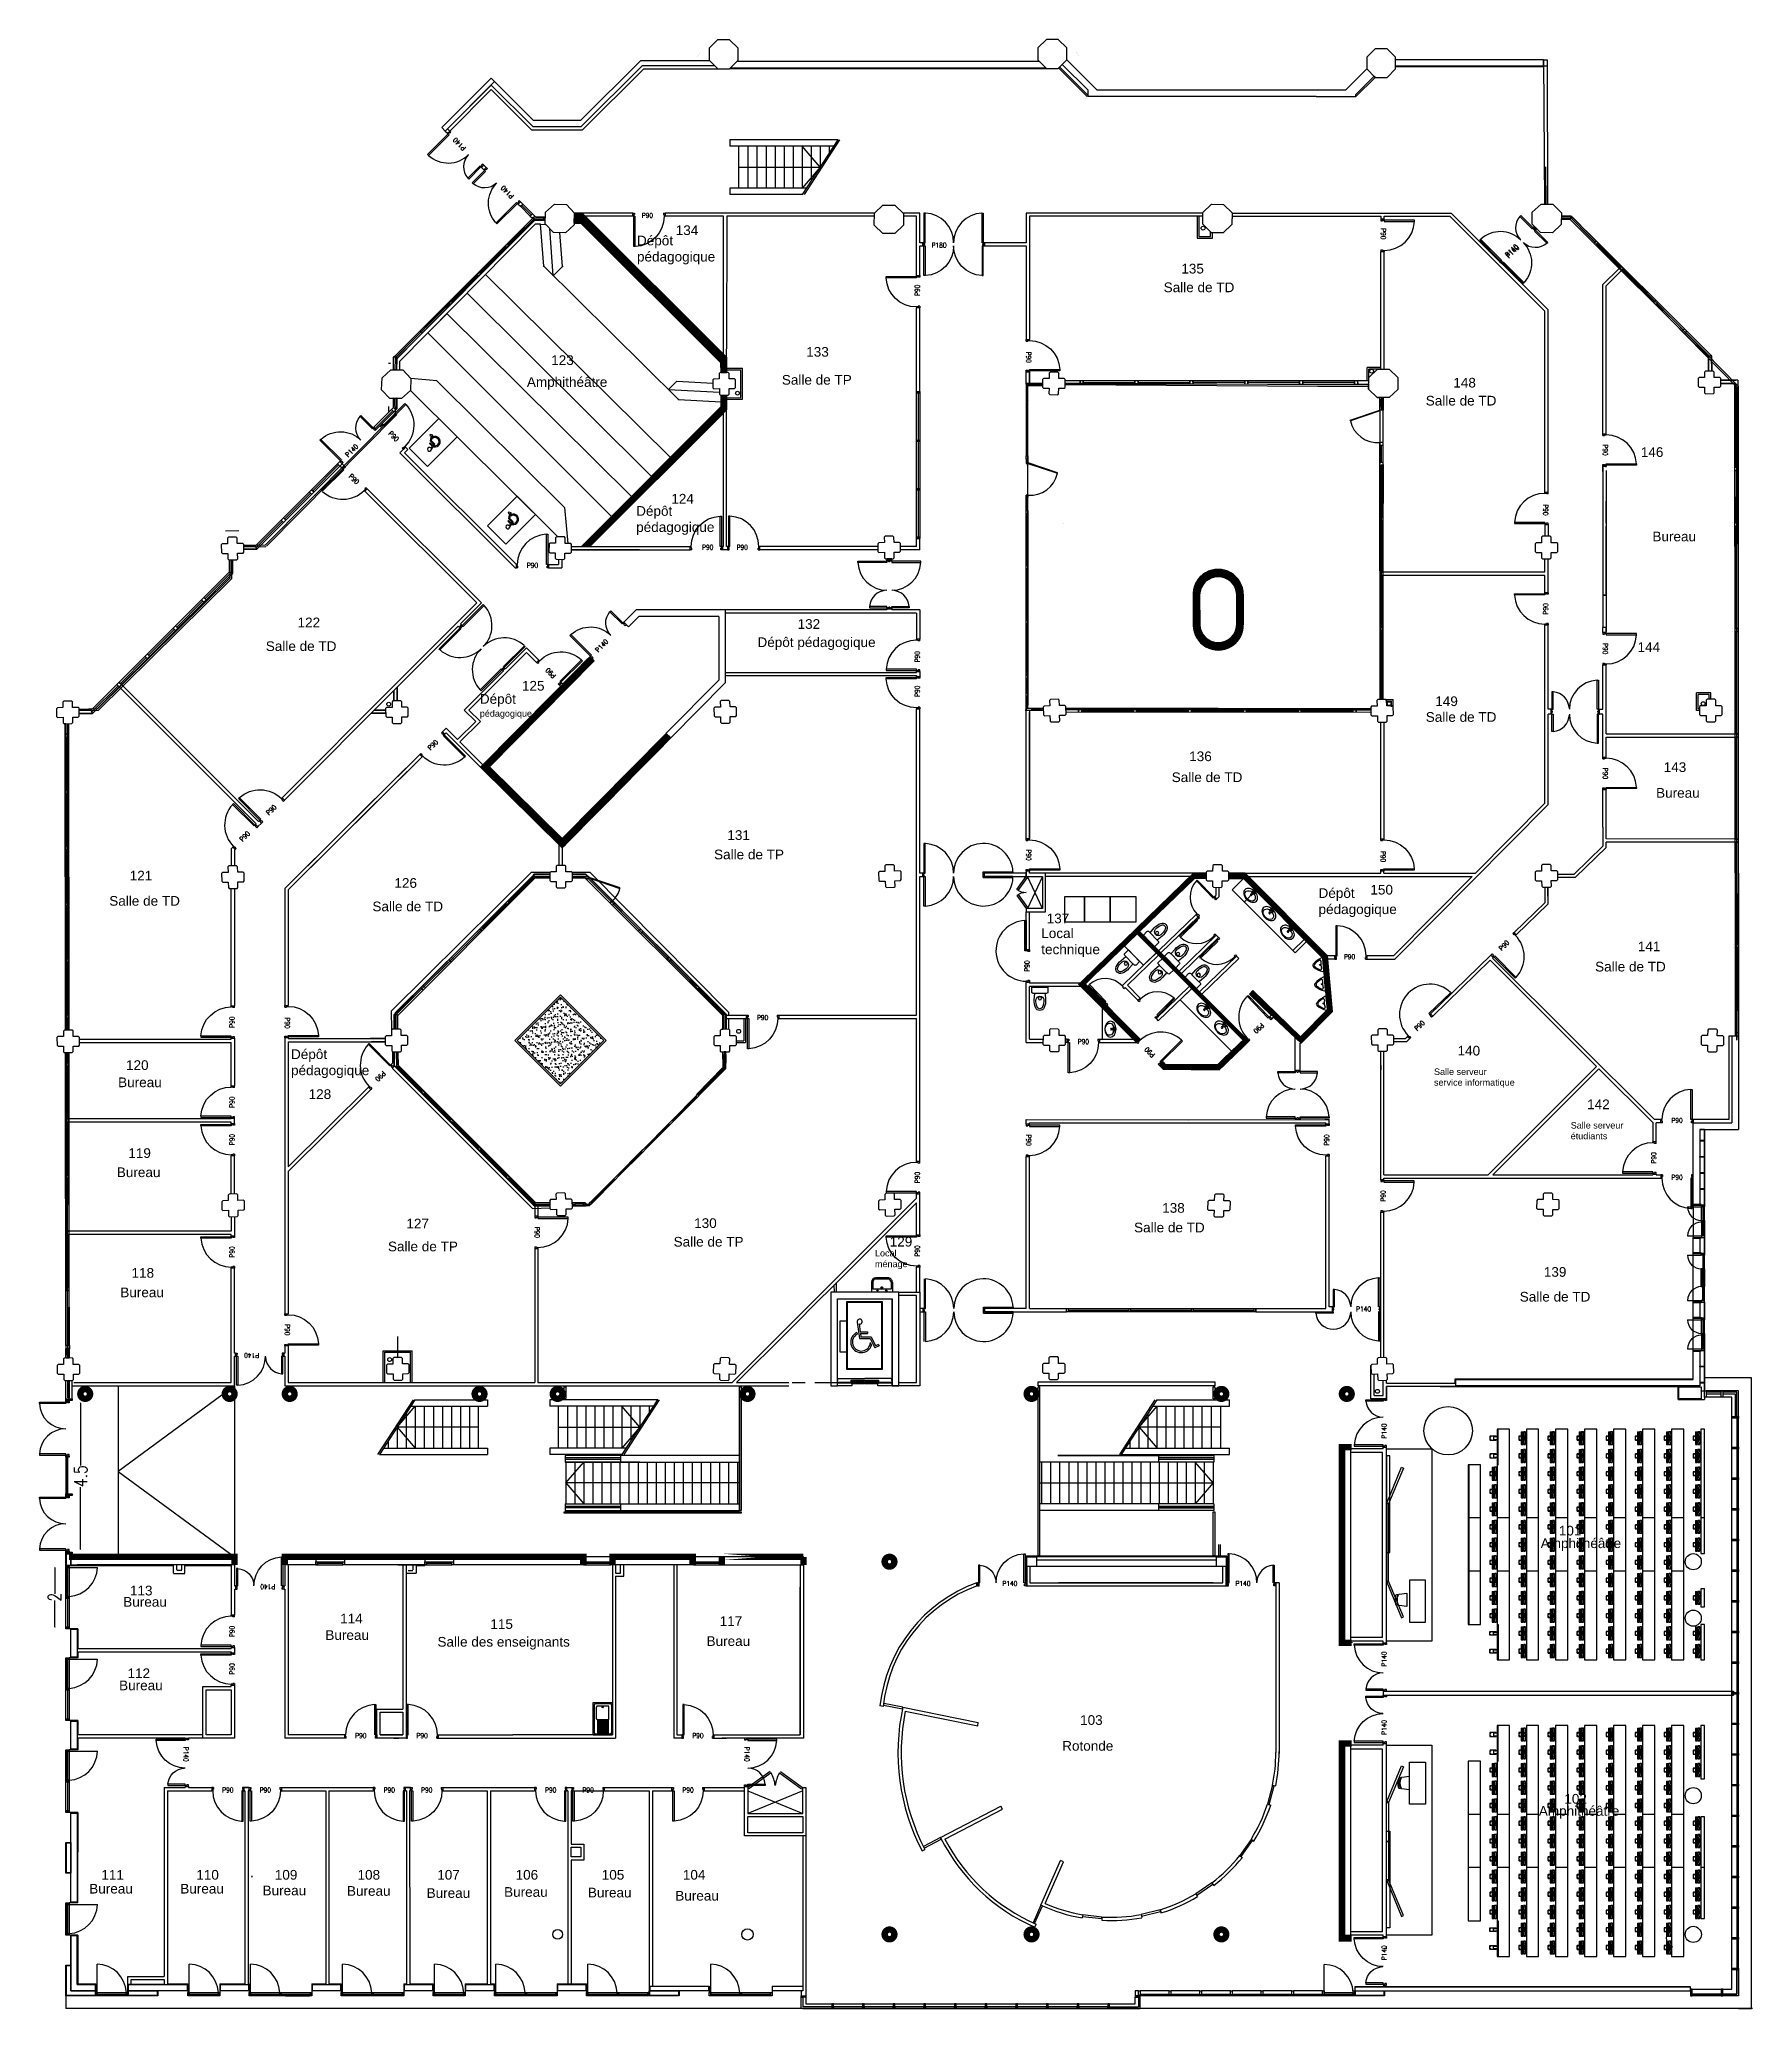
# Model space of a CAD drawing. Header units: centimetres. Extents: x -1707 to 3112, y 43 to 5669.
# Drawn here: x 109.2 to 162.3, y 43 to 104 of the extents above; entities that cross this region are included whole.
import ezdxf
from ezdxf.enums import TextEntityAlignment as Align

# ---------------------------------------------------------------- set-up
doc = ezdxf.new("R2010")
doc.units = ezdxf.units.CM
doc.header["$LTSCALE"] = 100
doc.header["$MEASUREMENT"] = 0
for name, pattern in [('CACHE', [0.375, 0.25, -0.125]), ('CACHE2', [0.1875, 0.125, -0.0625]), ('CACHEX2', [19.05, 12.7, -6.35])]:
    doc.linetypes.add(name, pattern=pattern)
for name, color, linetype in [('0_Désignation', 7, 'Continuous'), ('0_Numéro de salle', 250, 'Continuous'), ('0_vitrerie  cotes', 5, 'Continuous'), ('1', 7, 'Continuous'), ('1-cloison', 9, 'Continuous'), ('1-menuiserie', 250, 'Continuous'), ('1-porte', 250, 'Continuous'), ('1-vu', 134, 'Continuous'), ('PORTE', 6, 'Continuous')]:
    doc.layers.add(name, color=color, linetype=linetype)
doc.layers.get('PORTE').off()
doc.styles.add('ATT', font='ROMANS', dxfattribs={"width": 0.8, "height": 0.15})
doc.styles.add('COT', font='ROMANS.SHX', dxfattribs={"width": 0.8})
doc.styles.get("Standard").update_dxf_attribs({"font": 'arial.ttf', "height": 0.2})
doc.dimstyles.new('Copie de COT-100', dxfattribs={"dimscale": 0.001, "dimtxt": 400, "dimasz": 50, "dimexe": 0.5, "dimexo": 0, "dimgap": 0.1, "dimtad": 0, "dimdec": 1, "dimrnd": 0.5, "dimdsep": 46, "dimtxsty": 'COT', "dimblk": 'ARCHTICK', "dimcen": 2.5, "dimse1": 1, "dimse2": 1, "dimadec": 0, "dimazin": 0, "dimtfac": 0.02, "dimtdec": 1, "dimtofl": 0, "dimtmove": 2, "dimatfit": 3, "dimldrblk": 'COTC', "dimfxl": 10, "dimtolj": 1, "dimtzin": 0, "dimarcsym": 0})
pattern_1 = [(45, (0, 0), (-0.0008838834765, 0.0008838834765), [])]

msp = doc.modelspace()

# ---------------------------------------------------------------- texts
at = {"layer": '0_Désignation', "color": 7, "linetype": 'Continuous', "attachment_point": 1}
for s, width, heights, insert, char_height in [('\\pxt4;{\\C256;Dépôt \\Ppédagogique}', 0.107, [0], (127.709, 97.906), 0.3), ('\\pxt4;Salle de TD', 2.55948, [0], (144.025, 96.455), 0.3), ('\\pxt4;{\\C256;Amphithéâtre}', 0.107, [0.0031], (124.299, 93.521), 0.3), ('\\pxt4;{\\C256;Salle de TP}', 2.92776, [0], (132.197, 93.589), 0.3), ('\\pxt4;Salle de TD', 3.17567, [0], (152.143, 92.943), 0.3), ('\\pxt4;{\\C256;Dépôt \\Ppédagogique}', 0.107, [0], (127.684, 89.525), 0.3), ('\\pxt4;{\\C256;Dépôt pédagogique}', 4.26021, [0], (131.442, 85.457), 0.3), ('\\pxt4;{\\C256;Salle de TD}', 2.53512, [0], (116.211, 85.335), 0.3), ('\\pxt4;Dépôt \\P{\\H0.66667x;pédagogique}', 0.107, [0], (122.841, 83.699), 0.3), ('\\pxt4;{\\C256;Salle de TD}', 2.72713, [0], (152.143, 83.14), 0.3), ('\\pxt4;{\\C256;Salle de TD}', 3.34706, [0], (144.274, 81.273), 0.3), ('\\pxt4;{\\C256;Bureau}', 0.107, [0], (159.278, 80.788), 0.3), ('\\pxt4;{\\C256;Salle de TP}', 2.78377, [0], (130.097, 78.879), 0.3), ('\\pxt4;{\\C256;Dépôt \\Ppédagogique}', 0.107, [0], (148.822, 77.682), 0.3), ('\\pxt4;Salle de TD', 2.3172, [0], (111.362, 77.441), 0.3), ('\\pxt4;Salle de TD', 2.55546, [0], (119.514, 77.269), 0.3), ('{\\C256;Local technique}', 0.02054, [0], (140.233, 76.438), 0.3), ('\\pxt4;{\\C256;Salle de TD}', 2.8093, [0], (157.389, 75.403), 0.3), ('\\pxt4;Dépôt \\Ppédagogique', 0.107, [0], (116.993, 72.689), 0.3), ('\\pxt10;{\\C256;Salle serveur service informatique}', 2.53786, [0], (152.399, 72.097), 0.2), ('\\pxt4;{\\C256;Bureau}', 0.107, [0], (111.637, 71.817), 0.3), ('{\\C256;Salle serveur étudiants}', 2.67427, [0], (156.633, 70.435), 0.2), ('\\pxt4;Bureau', 0.107, [0], (111.597, 69.03), 0.3), ('\\pxt4;{\\C256;Salle de TD}', 3.24313, [0], (143.107, 67.318), 0.3), ('\\pxt4;{\\C256;Salle de TP}', 4.05369, [0], (119.995, 66.731), 0.3), ('\\pxt4;{\\C256;Salle de TP}', 2.91322, [0], (128.844, 66.876), 0.3), ('{\\C256;Local \\Pménage}', 0.02377, [0], (135.082, 66.472), 0.2), ('\\pxt4;{\\C256;Bureau}', 0.107, [0], (111.704, 65.307), 0.3), ('\\pxt4;{\\C256;Salle de TD}', 3.36048, [0], (155.054, 65.173), 0.3), ('\\pxt4;{\\C256;Amphithéâtre}', 0.107, [0.0031], (155.703, 57.533), 0.3), ('\\pxt4;{\\C256;Bureau}', 0.107, [0], (111.795, 55.716), 0.3), ('\\pxt4;{\\C256;Bureau}', 0.107, [0], (118.057, 54.686), 0.3), ('{\\C256;Salle des enseignants}', 5.39307, [0], (121.529, 54.478), 0.3), ('\\pxt4;{\\C256;Bureau}', 0.107, [0], (129.865, 54.5), 0.3), ('\\pxt4;{\\C256;Bureau}', 0.107, [0], (111.667, 53.127), 0.3), ('\\pxt4;{\\C256;Rotonde}', 0.107, [0.0031], (140.881, 51.253), 0.3), ('\\pxt4;{\\C256;Amphithéâtre}', 0.107, [0.0031], (155.646, 49.237), 0.3), ('\\pxt4;{\\C256;Bureau}', 0.107, [0], (110.742, 46.827), 0.3), ('\\pxt4;{\\C256;Bureau}', 0.107, [0], (113.562, 46.827), 0.3), ('\\pxt4;{\\C256;Bureau}', 0.107, [0], (116.111, 46.771), 0.3), ('\\pxt4;{\\C256;Bureau}', 0.107, [0], (118.725, 46.757), 0.3), ('\\pxt4;{\\C256;Bureau}', 0.107, [0], (121.193, 46.692), 0.3), ('\\pxt4;{\\C256;Bureau}', 0.107, [0], (123.593, 46.725), 0.3), ('\\pxt4;{\\C256;Bureau}', 0.107, [0], (126.189, 46.706), 0.3), ('\\pxt4;{\\C256;Bureau}', 0.107, [0], (128.895, 46.608), 0.3)]:
    msp.add_mtext_dynamic_manual_height_columns(s, width=width, gutter_width=0.01, heights=heights, dxfattribs=dict(at, insert=insert, char_height=char_height))
at = {"layer": '0_Désignation', "color": 7, "linetype": 'CACHE2', "insert": (159.164, 88.734), "char_height": 0.3, "attachment_point": 1}
msp.add_mtext_dynamic_manual_height_columns('\\pxt4;Bureau', width=0.107, gutter_width=0.01, heights=[0], dxfattribs=at)
at = {"layer": '0_Numéro de salle', "color": 7, "linetype": 'Continuous', "char_height": 0.3, "attachment_point": 1}
for s, width, heights, insert in [('134', 0.02114, [0], (128.909, 98.226)), ('135', 0.02114, [0], (144.571, 97.034)), ('123', 0.02114, [0], (125.052, 94.199)), ('133', 0.02114, [0], (132.952, 94.456)), ('148', 0.02114, [0], (152.996, 93.5)), ('146', 0.02114, [0], (158.805, 91.349)), ('124', 0.02114, [0], (128.773, 89.904)), ('122', 0.02114, [0], (117.195, 86.07)), ('132', 0.02114, [0], (132.684, 86.021)), ('144', 0.02114, [0], (158.704, 85.306)), ('125', 0.02114, [0], (124.146, 84.107)), ('149', 0.02114, [0], (152.438, 83.628)), ('136', 0.02114, [0], (144.815, 81.921)), ('143', 0.02114, [0], (159.513, 81.585)), ('131', 0.02114, [0.00215], (130.509, 79.48)), ('121', 0.02114, [0], (111.996, 78.223)), ('126', 0.02114, [0], (120.195, 77.995)), ('150', 0.02114, [0], (150.428, 77.787)), ('137', 0.02114, [0], (140.401, 76.897)), ('141', 0.02114, [0], (158.713, 76.031)), ('140', 0.02114, [0], (153.128, 72.799)), ('120', 0.02114, [0], (111.881, 72.351)), ('128', 0.02114, [0], (117.538, 71.452)), ('142', 0.02114, [0], (157.142, 71.135)), ('119', 0.02114, [0], (111.952, 69.624)), ('138', 0.02114, [0], (143.978, 67.925)), ('127', 0.02114, [0], (120.566, 67.44)), ('130', 0.02114, [0], (129.48, 67.454)), ('129', 0.02114, [0], (135.538, 66.878)), ('118', 0.02114, [0], (112.052, 65.912)), ('139', 0.02114, [0], (155.801, 65.941)), ('101', 0.02114, [0], (156.266, 57.923)), ('113', 0.02683, [0], (112.002, 56.065)), ('114', 0.02683, [0], (118.514, 55.199)), ('115', 0.02683, [0], (123.168, 55.028)), ('117', 0.02683, [0], (130.272, 55.118)), ('112', 0.02683, [0], (111.927, 53.502)), ('103', 0.02114, [0], (141.436, 52.053)), ('102', 0.02114, [0], (156.435, 49.613)), ('111', 0.02683, [0], (111.118, 47.257)), ('110', 0.02683, [0], (114.058, 47.257)), ('109', 0.02683, [0], (116.49, 47.257)), ('108', 0.02683, [0], (119.053, 47.257)), ('107', 0.02683, [0], (121.522, 47.257)), ('106', 0.02683, [0], (123.949, 47.257)), ('105', 0.02683, [0], (126.618, 47.257)), ('104', 0.02683, [0], (129.13, 47.257))]:
    msp.add_mtext_dynamic_manual_height_columns(s, width=width, gutter_width=0.01, heights=heights, dxfattribs=dict(at, insert=insert))
at = {"layer": '1-cloison', "color": 7, "style": 'ATT', "width": 0.8, "flags": 8}
msp.add_attdef('P140', text='P140', height=0.15, dxfattribs=at).set_placement((150.218, 64.568), align=Align.CENTER)
at = {"layer": '1-porte', "color": 7, "style": 'ATT', "width": 0.8, "flags": 8}
msp.add_attdef('P90', text='P90', height=0.15, rotation=44.26428, dxfattribs=at).set_placement((152.003, 73.37), align=Align.CENTER)

# ---------------------------------------------------------------- blocks, each defined once
blk = doc.blocks.new('P90c10d')
for p, q in [((-7, 10), (-7, 103.9)), ((-7, 103.9), (-3, 103.9)), ((-3, 103.9), (-3, 10)), ((-100, 0), (-100, 10)), ((-97, 10), (-100, 10)), ((-95, 0), (-100, 0)), ((-97, 5), (-97, 10)), ((-95, 5), (-97, 5)), ((-95, 0), (-95, 5)), ((-3, 10), (-7, 10)), ((-5, 0), (-5, 5)), ((-5, 5), (-3, 5)), ((0, 0), (-5, 0)), ((-3, 10), (0, 10)), ((-3, 5), (-3, 10)), ((0, 10), (0, 0))]:
    blk.add_line(p, q)
blk.add_arc((-3, 10), 94, 92.7294, 180)
at = {"style": 'ATT', "width": 0.8, "flags": 8}
blk.add_attdef('REF1', text='', height=15, dxfattribs=at).set_placement((-50, 0), align=Align.CENTER)
blk = doc.blocks.new('P90c10g')
for p, q in [((3, 103.9), (3, 10)), ((7, 103.9), (3, 103.9)), ((7, 10), (7, 103.9)), ((0, 10), (0, 0)), ((3, 10), (0, 10)), ((0, 0), (5, 0)), ((3, 10), (7, 10)), ((3, 5), (3, 10)), ((5, 5), (3, 5)), ((5, 0), (5, 5)), ((95, 0), (95, 5)), ((95, 5), (97, 5)), ((95, 0), (100, 0)), ((97, 10), (100, 10)), ((97, 5), (97, 10)), ((100, 0), (100, 10))]:
    blk.add_line(p, q)
blk.add_arc((3, 10), 94, 0, 87.2706)
at = {"style": 'ATT', "width": 0.8, "flags": 8}
blk.add_attdef('REF1', text='', height=15, dxfattribs=at).set_placement((50, 0), align=Align.CENTER)
blk = doc.blocks.new('P140c10d')
for p, q in [((-143, 63.9), (-147, 63.9)), ((-147, 63.9), (-147, 10)), ((-143, 10), (-143, 63.9)), ((-7, 99.9), (-3, 99.9)), ((-7, 10), (-7, 99.9)), ((-3, 99.9), (-3, 10)), ((-150, 10), (-150, 0)), ((-147, 10), (-150, 10)), ((-150, 0), (-145, 0)), ((-147, 10), (-143, 10)), ((-147, 5), (-147, 10)), ((-145, 5), (-147, 5)), ((-145, 0), (-145, 5)), ((-3, 10), (-7, 10)), ((-5, 0), (-5, 5)), ((-5, 5), (-3, 5)), ((0, 0), (-5, 0)), ((-3, 10), (0, 10)), ((-3, 5), (-3, 10)), ((0, 10), (0, 0))]:
    blk.add_line(p, q)
for centre, radius, start, end in [((-147, 10), 54.1, 2.00407, 85.75614), ((-3, 10), 90, 92.7294, 180)]:
    blk.add_arc(centre, radius, start, end)
at = {"style": 'ATT', "width": 0.8, "flags": 8}
blk.add_attdef('REF1', text='', height=15, dxfattribs=at).set_placement((-50, 0), align=Align.CENTER)
blk = doc.blocks.new('A$C46A8599A')
blk.add_line((19.9, -15.5), (19.9, 15.5))
for points in [[(15.5, 25), (0, 25), (0, -25), (15.5, -25, 0.414305), (19.9, -20.6), (19.9, -16), (39.3, -17.5, 0.112694), (63.7, -13.6, 0.675246), (63.7, 13.6, 0.112694), (39.3, 17.5), (19.9, 16), (19.9, 20.6, 0.414214), (15.5, 25)], [(61.7, 8.6, 0.112694), (39.7, 12.1, 0.936159), (39.7, -12.1, 0.112694), (61.7, -8.6, 0.675246), (61.7, 8.6)]]:
    blk.add_lwpolyline(points, format="xyb")
blk.add_circle((34.8, 0), 5.21)
blk.add_arc((43, 37.8), 50, 266.22296, 291.94196)
blk = doc.blocks.new('A$C46ED5876')
for p, q in [((-8.1, 0), (-8.1, 2.4)), ((-8.1, 2.4), (4.1, 2.4)), ((-4, 0), (-8.1, 0)), ((-4, 1.8), (-4, -5.8)), ((0, 1.8), (-4, 1.8)), ((0, 1.8), (0, -5.8)), ((4.1, 0), (0, 0)), ((4.1, 2.4), (4.1, 0)), ((-4, -2.6), (-10.5, -2.6)), ((6.5, -2.6), (0, -2.6))]:
    blk.add_line(p, q)
at = {"extrusion": (0, 0, -1)}
for centre, major_axis in [((-2, -11.9), (-25, 0)), ((-2, -9.6), (2.58, 0))]:
    blk.add_ellipse(centre, major_axis=major_axis, ratio=0.7, dxfattribs=at)
for centre, major_axis, start_param, end_param in [((-2, -14.5), (19, 0), 5.174, 10.533963), ((-2, -5), (2.35, 0), 0.552816, 2.588777)]:
    blk.add_ellipse(centre, major_axis=major_axis, ratio=0.7, start_param=start_param, end_param=end_param, dxfattribs=at)
blk = doc.blocks.new('A$C582C38D5')
for p, q in [((143, 89.9), (147, 89.9)), ((143, 0), (143, 89.9)), ((147, 89.9), (147, 0)), ((0, 0), (0, -15)), ((3, 0), (0, 0)), ((7, 53.9), (3, 53.9)), ((3, 53.9), (3, 0)), ((3, 0), (7, 0)), ((3, -6), (3, 0)), ((7, 0), (7, 53.9)), ((147, 0), (143, 0)), ((147, 0), (150, 0)), ((147, -6), (147, 0)), ((150, -15), (150, 0)), ((3, -15), (0, -15)), ((5, -6), (3, -6)), ((3, -15), (3, -9)), ((3, -9), (5, -9)), ((3, -68.9), (3, -15)), ((3, -15), (7, -15)), ((5, -9), (5, -6)), ((7, -15), (7, -68.9)), ((143, -15), (143, -104.9)), ((147, -15), (143, -15)), ((145, -6), (147, -6)), ((145, -9), (145, -6)), ((145, -9), (147, -9)), ((147, -15), (147, -9)), ((147, -15), (150, -15)), ((147, -104.9), (147, -15)), ((7, -68.9), (3, -68.9)), ((143, -104.9), (147, -104.9))]:
    blk.add_line(p, q)
for centre, radius, start, end in [((147, 0), 90, 92.7294, 180), ((3, 0), 54.1, 2.00407, 85.75614), ((3, -15), 54.1, 274.24386, 357.99593), ((147, -15), 90, 180, 267.2706)]:
    blk.add_arc(centre, radius, start, end)
blk = doc.blocks.new('P140c10g')
for p, q in [((3, 99.9), (3, 10)), ((7, 99.9), (3, 99.9)), ((7, 10), (7, 99.9)), ((143, 10), (143, 63.9)), ((143, 63.9), (147, 63.9)), ((147, 63.9), (147, 10)), ((0, 10), (0, 0)), ((3, 10), (0, 10)), ((0, 0), (5, 0)), ((3, 10), (7, 10)), ((3, 5), (3, 10)), ((5, 5), (3, 5)), ((5, 0), (5, 5)), ((147, 10), (143, 10)), ((145, 0), (145, 5)), ((145, 5), (147, 5)), ((150, 0), (145, 0)), ((147, 10), (150, 10)), ((147, 5), (147, 10)), ((150, 10), (150, 0))]:
    blk.add_line(p, q)
for centre, radius, start, end in [((3, 10), 90, 0, 87.2706), ((147, 10), 54.1, 94.24386, 177.99593)]:
    blk.add_arc(centre, radius, start, end)
at = {"style": 'ATT', "width": 0.8, "flags": 8}
blk.add_attdef('REF1', text='', height=15, dxfattribs=at).set_placement((50, 0), align=Align.CENTER)
blk = doc.blocks.new('P180C10A')
at = {"layer": '1-porte'}
for p, q in [((3, 101.9), (3, 10)), ((7, 101.9), (3, 101.9)), ((7, 10), (7, 101.9)), ((183, 10), (183, 101.9)), ((183, 101.9), (187, 101.9)), ((187, 101.9), (187, 10)), ((0, 10), (0, 0)), ((3, 10), (0, 10)), ((0, 0), (5, 0)), ((3, 10), (7, 10)), ((3, 5), (3, 10)), ((5, 5), (3, 5)), ((5, 0), (5, 5)), ((187, 10), (183, 10)), ((185, 0), (185, 5)), ((185, 5), (187, 5)), ((190, 0), (185, 0)), ((187, 10), (190, 10)), ((187, 5), (187, 10)), ((190, 10), (190, 0))]:
    blk.add_line(p, q, dxfattribs=at)
for centre, start, end in [((3, 10), 0, 87.2706), ((187, 10), 92.7294, 180)]:
    blk.add_arc(centre, 92, start, end, dxfattribs=at)
at = {"layer": '1-porte', "style": 'ATT', "width": 0.8, "flags": 8}
for tag, p in [('REF1', (50, 0)), ('REF2', (140, 0))]:
    blk.add_attdef(tag, text='', height=15, dxfattribs=at).set_placement(p, align=Align.CENTER)
blk = doc.blocks.new('P180dbl')
at = {"layer": 'PORTE'}
for p, rotation in [((10, 0), 90), ((0, 190), 270)]:
    blk.add_blockref('P180C10A', p, dxfattribs=dict(at, rotation=rotation))
blk = doc.blocks.new('A$C2AC44472')
for p, q in [((37, 121), (38, 111)), ((39, 183), (52, 85)), ((50, 173), (57, 124)), ((57, 124), (102, 124)), ((102, 124), (102, 114)), ((52, 85), (118, 85)), ((58, 114), (102, 114)), ((58, 114), (61, 95)), ((61, 95), (124, 95)), ((118, 85), (145, 27)), ((118, 60), (125, 45)), ((124, 95), (150, 40)), ((172, 39), (145, 27)), ((168, 48), (150, 40)), ((168, 48), (172, 39))]:
    blk.add_line(p, q)
for centre, radius, start, end in [((64, 63), 64.4, 114.5352, 343.4865), ((54, 187), 15.1, 258.3272, 194.9992), ((64, 63), 54.4, 117.7924, 357.3511)]:
    blk.add_arc(centre, radius, start, end)
blk = doc.blocks.new('A$C2D8A29C1')
for p, q in [((0, 0), (65, 0)), ((0, -31), (0, 0)), ((65, -31), (65, 0)), ((4, -31), (4, -9.6)), ((4, -9.6), (61, -9.6)), ((14, -41), (51, -41)), ((14, -45), (51, -45)), ((61, -31), (61, -9.6))]:
    blk.add_line(p, q)
for centre, radius in [((19, -5.1), 1.93), ((32.5, -14.4), 2.93), ((46, -5.1), 1.93)]:
    blk.add_circle(centre, radius)
for centre, radius, start, end in [((14, -31), 14, 180, 270), ((14, -31), 10, 180, 270), ((51, -31), 14, 270, 0), ((51, -31), 10, 270, 0)]:
    blk.add_arc(centre, radius, start, end)
blk = doc.blocks.new('A$C375F6B25')
at = {"layer": '1-porte'}
for p, q in [((13, 101.9), (13, 10)), ((17, 101.9), (13, 101.9)), ((17, 10), (17, 101.9)), ((13, 10), (10, 10)), ((10, 10), (15, 10)), ((10, 0), (10, 10)), ((10, 0), (15, 0)), ((13, 0), (10, 0)), ((13, 10), (17, 10)), ((13, 5), (13, 10)), ((13, 5), (13, 0)), ((13, 0), (17, 0)), ((13, -91.9), (13, 0)), ((17, 0), (17, -91.9)), ((197, 14), (288.9, 14)), ((197, 10), (197, 14)), ((197, 10), (200, 10)), ((197, 5), (197, 10)), ((288.9, 10), (197, 10)), ((197, 0), (197, 5)), ((197, 5), (197, 5)), ((200, 0), (197, 0)), ((288.9, 0), (197, 0)), ((197, -4), (197, 0)), ((288.9, 14), (288.9, 10)), ((288.9, -4), (288.9, 0)), ((197, -4), (288.9, -4)), ((17, -91.9), (13, -91.9))]:
    blk.add_line(p, q, dxfattribs=at)
for centre, start, end in [((13, 10), 0, 87.2706), ((197, 10), 2.60801, 180), ((13, 0), 272.7294, 0), ((197, 0), 180, 357.39199)]:
    blk.add_arc(centre, 92, start, end, dxfattribs=at)
blk = doc.blocks.new('A$C54E51998')
at = {"layer": '1-porte'}
for p, q in [((-29.1, -40.7), (0, 0)), ((-29.1, -59.3), (0, -100)), ((-25.1, -43.7), (4, -3.1)), ((-25.1, -56.3), (4, -96.9))]:
    blk.add_line(p, q, dxfattribs=at)
for centre, start, end in [((0, 0), 234.42357, 270.01459), ((0, -100), 89.98541, 125.57643)]:
    blk.add_arc(centre, 50, start, end, dxfattribs=at)
blk = doc.blocks.new('A$C52A60AC6')
at = {"layer": '1-porte'}
for p, q in [((0, 0), (0, 10)), ((3, 10), (0, 10)), ((5, 0), (0, 0)), ((3, 5), (3, 10)), ((5, 5), (3, 5)), ((5, 0), (5, 5)), ((95, 0), (95, 5)), ((95, 5), (97, 5)), ((100, 0), (95, 0)), ((97, 14), (190.9, 14.1)), ((97, 10), (97, 14)), ((190.9, 10.1), (97, 10)), ((97, 10), (100, 10)), ((97, 5), (97, 10)), ((100, 10), (100, 0)), ((190.9, 14.1), (190.9, 10.1))]:
    blk.add_line(p, q, dxfattribs=at)
blk.add_arc((97, 10), 94, 2.60246, 180.02235, dxfattribs=at)
at = {"layer": '1-porte', "style": 'ATT', "width": 0.8, "flags": 8}
blk.add_attdef('P90', text='', height=15, rotation=0.02235, dxfattribs=at).set_placement((50, 0), align=Align.CENTER)
blk = doc.blocks.new('A$C335219BD')
at = {"layer": '1-menuiserie'}
blk.add_line((5, 5), (95, 5), dxfattribs=at)
for points in [[(5, 0), (0, 0), (0, 15), (5, 15)], [(5, 0), (0, 0), (0, 15), (5, 15)], [(95, 0), (5, 0), (5, 5), (95, 5)], [(100, 0), (95, 0), (95, 15), (100, 15)]]:
    blk.add_lwpolyline(points, close=True, dxfattribs=at)
at = {"layer": '1-vu'}
blk.add_line((95, 15), (5, 15), dxfattribs=at)
blk = doc.blocks.new('A$C03317421')
at = {"layer": '1-menuiserie', "ltscale": 2}
blk.add_line((-92.5, 10), (-92.5, 97.9), dxfattribs=at)
at = {"layer": '1-menuiserie'}
blk.add_line((-92.5, 5), (-2.5, 5), dxfattribs=at)
for points in [[(-92.5, 0), (-97.5, 0), (-97.5, 10), (-92.5, 10)], [(-2.5, 0), (-92.5, 0), (-92.5, 10), (-2.5, 10)], [(2.5, 0), (-2.5, 0), (-2.5, 10), (2.5, 10)], [(2.5, 0), (-2.5, 0), (-2.5, 10), (2.5, 10)]]:
    blk.add_lwpolyline(points, close=True, dxfattribs=at)
at = {"layer": '1-menuiserie', "ltscale": 2}
blk.add_arc((-95.2, 5.1), 92.8, 3.01126, 88.3307, dxfattribs=at)
at = {"layer": '1-vu', "ltscale": 2}
blk.add_line((-2.5, 3.6), (-92.5, 3.6), dxfattribs=at)
blk = doc.blocks.new('A$C1EAF4E3D')
at = {"layer": '1-menuiserie'}
blk.add_line((-92.5, -5), (-2.5, -5), dxfattribs=at)
for points in [[(-92.5, -10), (-97.5, -10), (-97.5, 0), (-92.5, 0)], [(-92.5, -10), (-97.5, -10), (-97.5, 0), (-92.5, 0)], [(-2.5, -10), (-92.5, -10), (-92.5, 0), (-2.5, 0)], [(2.5, -10), (-2.5, -10), (-2.5, 0), (2.5, 0)]]:
    blk.add_lwpolyline(points, close=True, dxfattribs=at)
blk = doc.blocks.new('ev100-60')
for p, q in [((-100, 0), (-100, -60)), ((-100, 0), (0, 0)), ((0, 0), (0, -60)), ((-100, -60), (0, -60)), ((-96.6, -7.4), (-96.6, -52.6)), ((-55, -13.7), (-94.3, -13.7)), ((-55, -18.3), (-94.3, -18.3)), ((-55, -22.3), (-94.3, -22.3)), ((-55, -26.3), (-94.3, -26.3)), ((-55, -30.3), (-94.3, -30.3)), ((-55, -34.3), (-94.3, -34.3)), ((-55, -38.3), (-94.3, -38.3)), ((-55, -42.3), (-94.3, -42.3)), ((-53.1, -46.3), (-94.3, -46.3)), ((-7.9, -2.9), (-92.1, -2.9)), ((-7.9, -57.1), (-92.1, -57.1)), ((-53.1, -46.3), (-53.1, -13.7)), ((-50.1, -10.7), (-13.6, -10.7)), ((-50.1, -49.3), (-13.6, -49.3)), ((-10.6, -46.3), (-10.6, -13.7)), ((-3.4, -52.6), (-3.4, -7.4))]:
    blk.add_line(p, q)
blk.add_circle((-14, -30), 1.93)
for centre, radius, start, end in [((-92.1, -7.4), 4.5, 90, 180), ((-92.1, -52.6), 4.5, 180, 270), ((-50.1, -13.7), 3, 90, 180), ((-50.1, -46.3), 3, 180, 270), ((-13.6, -13.7), 3, 0, 90), ((-13.6, -46.3), 3, 270, 0), ((-7.9, -7.4), 4.5, 0, 90), ((-7.9, -52.6), 4.5, 270, 0)]:
    blk.add_arc(centre, radius, start, end)
blk = doc.blocks.new('P160c10a')
for p, q in [((7, 91.9), (3, 91.9)), ((3, 91.9), (3, 10)), ((7, 10), (7, 91.9)), ((163, 91.9), (167, 91.9)), ((163, 10), (163, 91.9)), ((167, 91.9), (167, 10)), ((3, 10), (0, 10)), ((0, 10), (0, 0)), ((0, 0), (5, 0)), ((3, 5), (3, 10)), ((3, 10), (7, 10)), ((5, 5), (3, 5)), ((5, 0), (5, 5)), ((167, 10), (163, 10)), ((165, 5), (167, 5)), ((165, 0), (165, 5)), ((170, 0), (165, 0)), ((167, 5), (167, 10)), ((167, 10), (170, 10)), ((170, 10), (170, 0))]:
    blk.add_line(p, q)
for centre, start, end in [((3, 10), 0, 87.2706), ((167, 10), 92.7294, 180)]:
    blk.add_arc(centre, 82, start, end)
blk = doc.blocks.new('A$C52C33C4F')
for points in [[(-31.1, -16.4, -0.27999), (-33.5, -14.5, -0.175744), (-33.5, 14.5, -0.27999), (-31.1, 16.4), (-28.9, 16.6, -0.586174), (-27.9, 15.3, 0.212675), (-27.9, -15.3, -0.586174), (-28.9, -16.6), (-31.1, -16.4)], [(-31.1, -16.4, -0.27999), (-33.5, -14.5, -0.175744), (-33.5, 14.5, -0.27999), (-31.1, 16.4), (-28.9, 16.6, -0.586174), (-27.9, 15.3, 0.212675), (-27.9, -15.3, -0.586174), (-28.9, -16.6), (-31.1, -16.4)], [(-25.5, -15.8, -0.233679), (-25.5, 15.8, -0.250239), (-23.3, 17.4), (0, 20.5), (0, -20.5), (-23.3, -17.4, -0.250239)]]:
    blk.add_lwpolyline(points, format="xyb", close=True)
blk = doc.blocks.new('_ArchTick')
at = {"color": 0, "linetype": 'ByBlock', "const_width": 0.15}
blk.add_lwpolyline([(-0.5, -0.5), (0.5, 0.5)], dxfattribs=at)
blk = doc.blocks.new('*D608')
at = {"layer": '0_vitrerie  cotes', "color": 0, "linetype": 'Continuous', "lineweight": -2, "transparency": 16777216}
for p, q in [((110.475, 61.732), (110.475, 59.795)), ((110.475, 57.188), (110.475, 59.125))]:
    blk.add_line(p, q, dxfattribs=at)
at = {"layer": '0_vitrerie  cotes', "color": 0, "linetype": 'Continuous', "lineweight": -2, "transparency": 16777216, "xscale": 0.05, "yscale": 0.05, "zscale": 0.05}
for p, rotation in [((110.475, 61.732), 90), ((110.475, 57.188), 270)]:
    blk.add_blockref('_ArchTick', p, dxfattribs=dict(at, rotation=rotation))
at = {"layer": '0_vitrerie  cotes', "color": 0, "linetype": 'Continuous', "transparency": 16777216, "insert": (110.475, 59.46), "char_height": 0.4, "attachment_point": 5, "rotation": 90, "style": 'COT'}
blk.add_mtext('\\A1;4.5', dxfattribs=at)
blk = doc.blocks.new('COTC')
for p, q in [((0, 30), (0, -30)), ((0, 0), (-1, 0))]:
    blk.add_line(p, q)
blk.add_circle((0, 0), 8)
blk = doc.blocks.new('*D633')
at = {"layer": '0_vitrerie  cotes', "color": 0, "linetype": 'Continuous', "lineweight": -2, "transparency": 16777216}
for p, q in [((109.673, 56.635), (109.673, 55.817)), ((109.673, 54.785), (109.673, 55.603))]:
    blk.add_line(p, q, dxfattribs=at)
at = {"layer": '0_vitrerie  cotes', "color": 0, "linetype": 'Continuous', "lineweight": -2, "transparency": 16777216, "xscale": 0.05, "yscale": 0.05, "zscale": 0.05}
for p, rotation in [((109.673, 56.635), 90), ((109.673, 54.785), 270)]:
    blk.add_blockref('_ArchTick', p, dxfattribs=dict(at, rotation=rotation))
at = {"layer": '0_vitrerie  cotes', "color": 0, "linetype": 'Continuous', "transparency": 16777216, "insert": (109.673, 55.71), "char_height": 0.4, "attachment_point": 5, "rotation": 90, "style": 'COT'}
blk.add_mtext('\\A1;2', dxfattribs=at)

# ---------------------------------------------------------------- dimensions: what is measured, and where the dimension line sits
at = {"layer": '0_vitrerie  cotes', "color": 7, "linetype": 'Continuous'}
for base, p1, p2, picture, middle in [((110.475, 61.732), (110.117, 57.188), (110.117, 61.732), '*D608', (110.475, 59.46)), ((109.67262, 56.63504), (110.01748, 54.78503), (110.01748, 56.63504), '*D633', (109.67262, 55.71004))]:
    dim = msp.add_linear_dim(base=base, p1=p1, p2=p2, angle=90, dimstyle='Copie de COT-100', dxfattribs=at)
    dim.commit()
    dim.dimension.update_dxf_attribs({"geometry": picture, "text_midpoint": middle})

# ---------------------------------------------------------------- hatches: boundary and pattern name
at = {"layer": '1-cloison'}
h = msp.add_hatch(dxfattribs=at)
h.set_pattern_fill('ANSI31', scale=0.01, style=0)
h.set_pattern_definition(pattern_1)
h.paths.add_polyline_path([(126.251, 88.274), (125.994, 88.274), (130.313, 92.605), (130.316, 92.965), (130.486, 92.965), (130.487, 92.507), (126.251, 88.274), (125.994, 88.274)], flags=17)
h.paths.add_polyline_path([(126.251, 88.274), (125.994, 88.274), (130.313, 92.605), (130.316, 92.965), (130.486, 92.965), (130.487, 92.507)], flags=17)
h.paths.add_polyline_path([(126.251, 88.274), (125.994, 88.274)], flags=0)
edge = h.paths.add_edge_path()
edge.add_line((125.778, 98.609), (126.01, 98.608))
edge.add_line((126.01, 98.608), (130.485, 94.145))
edge.add_line((130.485, 94.145), (130.486, 93.665))
edge.add_line((130.486, 93.665), (130.319, 93.665))
edge.add_line((130.319, 93.665), (130.309, 93.968))
edge.add_line((130.309, 93.968), (125.973, 98.292))
edge.add_line((125.973, 98.292), (125.768, 98.299))
edge.add_line((125.768, 98.299), (125.777, 98.609))
h = msp.add_hatch(dxfattribs=at)
h.set_pattern_fill('ANSI31', scale=0.01, style=0)
h.set_pattern_definition(pattern_1)
h.paths.add_polyline_path([(126.251, 88.274), (125.994, 88.274), (130.313, 92.605), (130.316, 92.965), (130.486, 92.965), (130.487, 92.507), (126.251, 88.274), (125.994, 88.274)])
at = {"layer": '1-cloison', "ltscale": 2}
h = msp.add_hatch(dxfattribs=at)
h.set_pattern_fill('ANSI31', scale=0.01, style=0)
h.set_pattern_definition(pattern_1)
edge = h.paths.add_edge_path(flags=16)
edge.add_line((146.29, 85.842), (146.289, 86.783))
edge.add_arc((145.714, 86.782), 0.575, 0.04503, 179.46182)
edge.add_line((145.139, 86.788), (145.14, 85.839))
edge.add_arc((145.715, 85.84), 0.575, 180.05408, 360.22087)
edge = h.paths.add_edge_path()
edge.add_line((146.49, 85.842), (146.489, 86.791))
edge.add_arc((145.714, 86.79), 0.775, 0.05408, 180.17782)
edge.add_line((144.939, 86.788), (144.94, 85.839))
edge.add_arc((145.715, 85.84), 0.775, 180.05408, 360.17782)
h = msp.add_hatch(dxfattribs=at)
h.set_pattern_fill('ANSI31', scale=0.01, style=0)
h.set_pattern_definition(pattern_1)
h.paths.add_polyline_path([(128.618, 82.482), (128.76, 82.347), (125.397, 78.937), (122.867, 81.436), (126.248, 84.859), (126.378, 84.73), (123.138, 81.45), (125.395, 79.22)])
h = msp.add_hatch(dxfattribs=at)
h.set_pattern_fill('ANSI31', scale=0.01, style=0)
h.set_pattern_definition(pattern_1)
h.paths.add_polyline_path([(149.253, 73.866), (149.098, 75.583), (146.547, 78.148), (146.041, 78.148), (146.04, 77.988), (146.499, 77.983), (148.954, 75.516), (149.097, 73.921), (148.266, 73.076), (146.784, 74.51), (146.679, 74.404), (148.286, 72.882)])
h.paths.add_polyline_path([(146.663, 72.942), (143.277, 76.345), (144.985, 77.998), (145.34, 77.995), (145.34, 78.148), (144.953, 78.148), (141.394, 74.702), (143.185, 72.902), (143.292, 73.007), (141.593, 74.715), (143.203, 76.273), (146.483, 72.976), (145.688, 72.206), (144.073, 72.222), (143.997, 72.299), (143.891, 72.193), (144.01, 72.074), (145.748, 72.056)])
h = msp.add_hatch(dxfattribs=at)
h.set_pattern_fill('AR-SAND', scale=0.1, style=0)
h.paths.add_polyline_path([(126.683, 72.96), (125.34, 74.304), (123.996, 72.962), (125.338, 71.617)])

# ---------------------------------------------------------------- linework, layer by layer
at = {"layer": '1', "color": 7}
for p, q in [((155.099, 51.515), (155.038, 51.515)), ((155.038, 51.497), (155.042, 51.504)), ((155.042, 51.491), (155.038, 51.497)), ((155.042, 51.504), (155.05, 51.504)), ((155.05, 51.491), (155.042, 51.491)), ((155.05, 51.504), (155.053, 51.497)), ((155.053, 51.497), (155.05, 51.491)), ((155.155, 51.515), (155.186, 51.515)), ((155.187, 51.495), (155.155, 51.495)), ((155.999, 51.515), (155.938, 51.515)), ((156.055, 51.515), (156.086, 51.515)), ((156.087, 51.495), (156.055, 51.495)), ((156.899, 51.515), (156.838, 51.515)), ((156.955, 51.515), (156.986, 51.515)), ((156.987, 51.495), (156.955, 51.495)), ((157.799, 51.515), (157.738, 51.515)), ((157.855, 51.515), (157.886, 51.515)), ((157.887, 51.495), (157.855, 51.495)), ((158.699, 51.515), (158.638, 51.515)), ((158.755, 51.515), (158.786, 51.515)), ((158.787, 51.495), (158.755, 51.495)), ((159.599, 51.515), (159.538, 51.515)), ((159.655, 51.515), (159.686, 51.515)), ((159.687, 51.495), (159.655, 51.495)), ((160.499, 51.515), (160.438, 51.515)), ((160.555, 51.515), (160.586, 51.515)), ((160.587, 51.495), (160.555, 51.495))]:
    msp.add_line(p, q, dxfattribs=at)
at = {"layer": '1', "color": 7, "linetype": 'ByBlock'}
for p, q in [((155.099, 51.655), (155.155, 51.655)), ((155.221, 51.655), (155.182, 51.655)), ((155.999, 51.655), (156.055, 51.655)), ((156.899, 51.655), (156.955, 51.655)), ((157.799, 51.655), (157.855, 51.655)), ((158.699, 51.655), (158.755, 51.655)), ((159.599, 51.655), (159.655, 51.655)), ((160.499, 51.655), (160.555, 51.655))]:
    msp.add_line(p, q, dxfattribs=at)
at = {"layer": '1', "color": 7, "linetype": 'CACHE'}
for p, q in [((155.099, 51.515), (155.155, 51.515)), ((155.218, 51.515), (155.186, 51.515)), ((155.207, 51.504), (155.203, 51.497)), ((155.203, 51.497), (155.207, 51.491)), ((155.215, 51.504), (155.207, 51.504)), ((155.207, 51.491), (155.215, 51.491)), ((155.218, 51.497), (155.215, 51.504)), ((155.215, 51.491), (155.218, 51.497)), ((155.999, 51.515), (156.055, 51.515)), ((156.118, 51.515), (156.086, 51.515)), ((156.899, 51.515), (156.955, 51.515)), ((157.018, 51.515), (156.986, 51.515)), ((157.799, 51.515), (157.855, 51.515)), ((157.918, 51.515), (157.886, 51.515)), ((158.699, 51.515), (158.755, 51.515)), ((158.818, 51.515), (158.786, 51.515)), ((159.599, 51.515), (159.655, 51.515)), ((159.718, 51.515), (159.686, 51.515)), ((160.499, 51.515), (160.555, 51.515)), ((160.618, 51.515), (160.586, 51.515))]:
    msp.add_line(p, q, dxfattribs=at)
at = {"layer": '1', "color": 7}
for points in [[(154.143, 51.503), (154.139, 51.497), (154.143, 51.49), (154.15, 51.49), (154.154, 51.497), (154.15, 51.503)], [(155.95, 51.504), (155.953, 51.497), (155.95, 51.491), (155.942, 51.491), (155.938, 51.497), (155.942, 51.504)], [(156.85, 51.504), (156.853, 51.497), (156.85, 51.491), (156.842, 51.491), (156.838, 51.497), (156.842, 51.504)], [(157.75, 51.504), (157.753, 51.497), (157.75, 51.491), (157.742, 51.491), (157.738, 51.497), (157.742, 51.504)], [(158.65, 51.504), (158.653, 51.497), (158.65, 51.491), (158.642, 51.491), (158.638, 51.497), (158.642, 51.504)], [(159.55, 51.504), (159.553, 51.497), (159.55, 51.491), (159.542, 51.491), (159.538, 51.497), (159.542, 51.504)], [(160.45, 51.504), (160.453, 51.497), (160.45, 51.491), (160.442, 51.491), (160.438, 51.497), (160.442, 51.504)]]:
    msp.add_lwpolyline(points, close=True, dxfattribs=at)
msp.add_lwpolyline([(154.304, 51.495), (154.303, 51.497), (154.307, 51.503), (154.314, 51.503), (154.318, 51.497), (154.317, 51.495)], dxfattribs=at)
at = {"layer": '1', "color": 7, "linetype": 'CACHE'}
for points in [[(156.107, 51.504), (156.103, 51.497), (156.107, 51.491), (156.115, 51.491), (156.118, 51.497), (156.115, 51.504)], [(157.007, 51.504), (157.003, 51.497), (157.007, 51.491), (157.015, 51.491), (157.018, 51.497), (157.015, 51.504)], [(157.907, 51.504), (157.903, 51.497), (157.907, 51.491), (157.915, 51.491), (157.918, 51.497), (157.915, 51.504)], [(158.807, 51.504), (158.803, 51.497), (158.807, 51.491), (158.815, 51.491), (158.818, 51.497), (158.815, 51.504)], [(159.707, 51.504), (159.703, 51.497), (159.707, 51.491), (159.715, 51.491), (159.718, 51.497), (159.715, 51.504)], [(160.607, 51.504), (160.603, 51.497), (160.607, 51.491), (160.615, 51.491), (160.618, 51.497), (160.615, 51.504)]]:
    msp.add_lwpolyline(points, close=True, dxfattribs=at)
at = {"layer": '1', "color": 7}
for centre, radius in [((154.146, 51.497), 0.008), ((154.146, 51.497), 0.0065), ((155.046, 51.497), 0.008), ((155.046, 51.497), 0.0065), ((155.946, 51.497), 0.008), ((155.946, 51.497), 0.0065), ((156.846, 51.497), 0.008), ((156.846, 51.497), 0.0065), ((157.746, 51.497), 0.008), ((157.746, 51.497), 0.0065), ((158.646, 51.497), 0.008), ((158.646, 51.497), 0.0065), ((159.546, 51.497), 0.008), ((159.546, 51.497), 0.0065), ((160.446, 51.497), 0.008), ((160.446, 51.497), 0.0065)]:
    msp.add_circle(centre, radius, dxfattribs=at)
at = {"layer": '1', "color": 7, "linetype": 'CACHE'}
for centre, radius in [((155.211, 51.497), 0.008), ((155.211, 51.497), 0.0065), ((156.111, 51.497), 0.008), ((156.111, 51.497), 0.0065), ((157.011, 51.497), 0.008), ((157.011, 51.497), 0.0065), ((157.911, 51.497), 0.008), ((157.911, 51.497), 0.0065), ((158.811, 51.497), 0.008), ((158.811, 51.497), 0.0065), ((159.711, 51.497), 0.008), ((159.711, 51.497), 0.0065), ((160.611, 51.497), 0.008), ((160.611, 51.497), 0.0065)]:
    msp.add_circle(centre, radius, dxfattribs=at)
at = {"layer": '1', "color": 7}
for centre, radius, start, end in [((154.31, 51.497), 0.008, 345.52249, 194.47751), ((154.31, 51.497), 0.0065, 342.07979, 197.92021), ((155.038, 51.505), 0.01, 90, 180), ((155.938, 51.505), 0.01, 90, 180), ((156.838, 51.505), 0.01, 90, 180), ((157.738, 51.505), 0.01, 90, 180), ((158.638, 51.505), 0.01, 90, 180), ((159.538, 51.505), 0.01, 90, 180), ((160.438, 51.505), 0.01, 90, 180)]:
    msp.add_arc(centre, radius, start, end, dxfattribs=at)
at = {"layer": '1', "color": 7, "linetype": 'ByBlock'}
for centre, start, end in [((155.182, 51.64), 90, 193.23444), ((155.209, 51.64), 13.75419, 90), ((155.221, 51.64), 13.75419, 90)]:
    msp.add_arc(centre, 0.015, start, end, dxfattribs=at)
at = {"layer": '1', "color": 7, "linetype": 'CACHE'}
for centre in [(155.218, 51.505), (156.118, 51.505), (157.018, 51.505), (157.918, 51.505), (158.818, 51.505), (159.718, 51.505), (160.618, 51.505)]:
    msp.add_arc(centre, 0.01, 0, 90, dxfattribs=at)
at = {"layer": '1-cloison', "color": 7}
for p, q in [((130.208, 103.979), (129.943, 103.714)), ((130.578, 103.98), (130.208, 103.979)), ((130.843, 103.715), (130.578, 103.98)), ((140.39, 103.99), (140.125, 103.724)), ((140.76, 103.99), (140.39, 103.99)), ((141.025, 103.725), (140.76, 103.99)), ((129.943, 103.714), (129.943, 103.344)), ((129.943, 103.344), (130.209, 103.079)), ((130.578, 103.08), (130.843, 103.345)), ((130.843, 103.345), (130.843, 103.715)), ((140.125, 103.724), (140.126, 103.354)), ((140.126, 103.354), (140.391, 103.089)), ((140.761, 103.09), (141.026, 103.355)), ((141.026, 103.355), (141.025, 103.725)), ((150.575, 103.7), (150.315, 103.44)), ((150.315, 103.44), (150.316, 103.072)), ((150.943, 103.701), (150.575, 103.7)), ((151.204, 103.441), (150.943, 103.701)), ((151.204, 103.073), (151.204, 103.441)), ((151.204, 103.342), (151.204, 103.342)), ((123.193, 102.575), (124.48, 101.287)), ((130.209, 103.079), (130.578, 103.08)), ((140.391, 103.089), (140.761, 103.09)), ((150.316, 103.072), (150.576, 102.812)), ((150.576, 102.812), (150.944, 102.812)), ((150.944, 102.812), (151.204, 103.073)), ((124.48, 101.287), (125.98, 101.287)), ((133.937, 100.878), (130.59, 100.878)), ((132.838, 99.178), (133.937, 100.878)), ((132.897, 99.178), (133.997, 100.878)), ((133.808, 100.678), (130.59, 100.678)), ((131.147, 100.678), (131.147, 99.378)), ((131.427, 100.678), (131.427, 99.378)), ((131.707, 100.678), (131.707, 99.378)), ((131.987, 100.678), (131.987, 99.378)), ((132.267, 100.678), (132.267, 99.378)), ((132.547, 100.678), (132.547, 99.378)), ((132.827, 100.678), (132.827, 99.525)), ((133.387, 100.028), (132.827, 100.678)), ((133.107, 100.678), (133.107, 99.595)), ((133.387, 100.678), (133.387, 100.028)), ((133.667, 100.678), (133.667, 100.46)), ((130.867, 100.028), (133.152, 100.028)), ((130.867, 100.028), (133.387, 100.028)), ((133.387, 100.028), (132.827, 99.378)), ((132.827, 99.525), (132.827, 99.378)), ((132.967, 99.378), (130.59, 99.378)), ((132.838, 99.178), (130.59, 99.178)), ((120.218, 94.11), (124.521, 98.488)), ((120.267, 94.089), (124.541, 98.437)), ((124.521, 98.488), (124.871, 98.476)), ((124.541, 98.437), (124.87, 98.426)), ((124.821, 96.957), (124.721, 98.261)), ((124.721, 98.261), (124.864, 98.256)), ((125.973, 98.292), (125.768, 98.299)), ((130.309, 93.968), (125.973, 98.292)), ((130.485, 94.145), (126.01, 98.608)), ((130.386, 94.244), (130.386, 98.508)), ((130.49, 98.508), (130.486, 94.404)), ((136.368, 98.506), (135.966, 98.506)), ((136.468, 98.606), (135.967, 98.606)), ((136.368, 96.668), (136.368, 98.506)), ((136.468, 97.687), (136.468, 98.606)), ((145.243, 98.606), (139.767, 98.606)), ((139.767, 98.606), (139.767, 97.687)), ((139.872, 98.506), (139.868, 94.685)), ((145.242, 98.506), (139.872, 98.506)), ((145.065, 98.502), (145.065, 97.832)), ((145.115, 98.502), (145.115, 97.882)), ((150.855, 98.417), (150.855, 98.506)), ((155.831, 95.566), (152.892, 98.506)), ((155.931, 95.607), (152.933, 98.606)), ((156.67, 98.43), (156.342, 98.435)), ((156.691, 98.479), (156.343, 98.485)), ((156.67, 98.43), (161.779, 93.21)), ((156.691, 98.479), (161.829, 93.23)), ((125.118, 96.665), (125.005, 98.127)), ((125.402, 96.952), (125.321, 98)), ((145.065, 97.832), (145.535, 97.832)), ((145.115, 97.882), (145.472, 97.882)), ((145.472, 97.882), (145.473, 98.027)), ((145.535, 97.832), (145.536, 97.998)), ((157.495, 97.673), (160.153, 95.02)), ((136.468, 96.618), (136.468, 97.587)), ((139.767, 97.587), (139.768, 94.685)), ((150.751, 93.77), (150.755, 97.417)), ((150.855, 93.769), (150.855, 97.417)), ((160.082, 94.949), (157.424, 97.602)), ((158.169, 96.93), (157.46, 97.637)), ((123.014, 96.704), (128.744, 91.032)), ((124.821, 96.957), (129, 92.831)), ((125.402, 96.952), (125.118, 96.665)), ((158.133, 96.894), (157.631, 96.392)), ((158.206, 96.826), (157.731, 96.351)), ((158.133, 96.894), (158.204, 96.965)), ((158.204, 96.824), (158.275, 96.895)), ((158.239, 96.859), (159.233, 95.868)), ((128.156, 90.442), (122.445, 96.126)), ((157.631, 91.761), (157.631, 96.392)), ((157.731, 93.211), (157.731, 96.351)), ((159.198, 95.833), (159.268, 95.903)), ((159.268, 95.762), (159.339, 95.833)), ((121.823, 95.494), (127.539, 89.824)), ((136.367, 94.596), (136.368, 95.668)), ((136.467, 94.596), (136.468, 95.668)), ((155.831, 89.951), (155.831, 95.566)), ((155.931, 89.951), (155.931, 95.607)), ((160.117, 94.985), (159.304, 95.797)), ((126.921, 89.204), (121.233, 94.894)), ((160.153, 95.02), (160.082, 94.949)), ((120.218, 94.11), (120.213, 93.748)), ((120.267, 94.089), (120.263, 93.747)), ((130.486, 93.665), (130.486, 94.404)), ((136.368, 93.073), (136.367, 94.596)), ((136.468, 93.073), (136.467, 94.596)), ((121.508, 93.403), (120.708, 93.477)), ((121.508, 93.403), (125.463, 89.481)), ((128.942, 93.401), (128.686, 93.141)), ((128.942, 93.401), (130.061, 93.34)), ((130.309, 93.968), (130.319, 93.665)), ((130.486, 93.796), (130.976, 93.796)), ((130.486, 93.746), (130.926, 93.746)), ((130.926, 92.886), (130.926, 93.746)), ((130.976, 92.836), (130.976, 93.796)), ((139.868, 93.308), (139.868, 93.685)), ((150.326, 93.416), (150.325, 93.821)), ((150.751, 93.821), (150.325, 93.821)), ((150.375, 93.516), (150.375, 93.771)), ((150.751, 93.771), (150.375, 93.771)), ((120.21, 92.856), (120.214, 92.378)), ((120.689, 93.107), (125.26, 88.575)), ((128.688, 93.139), (130.262, 93.052)), ((129, 92.831), (130.316, 92.759)), ((130.486, 92.885), (130.926, 92.886)), ((130.486, 92.835), (130.976, 92.836)), ((136.368, 93.073), (136.468, 93.073)), ((136.368, 91.573), (136.368, 93.023)), ((136.419, 93.023), (136.419, 91.573)), ((136.468, 93.023), (136.468, 91.573)), ((139.757, 93.341), (140.274, 93.337)), ((139.78, 93.291), (140.274, 93.287)), ((140.974, 93.346), (150.374, 93.283)), ((140.974, 93.296), (150.373, 93.233)), ((150.786, 92.498), (150.787, 92.889)), ((150.836, 92.498), (150.837, 92.889)), ((157.731, 91.761), (157.731, 93.211)), ((161.779, 72.975), (161.779, 93.21)), ((161.829, 72.996), (161.829, 93.23)), ((116.195, 88.318), (120.214, 92.378)), ((116.231, 88.282), (120.274, 92.368)), ((120.012, 92.608), (120.013, 92.46)), ((130.487, 92.507), (126.251, 88.274)), ((127.539, 89.824), (130.317, 92.609)), ((130.386, 88.274), (130.386, 92.405)), ((130.486, 88.274), (130.486, 92.499)), ((121.303, 91.745), (121.293, 91.714)), ((121.293, 91.714), (121.336, 91.7)), ((121.336, 91.7), (121.299, 91.547)), ((121.404, 91.443), (121.301, 91.546)), ((121.381, 91.719), (121.303, 91.745)), ((121.445, 91.444), (121.34, 91.548)), ((121.341, 91.55), (121.381, 91.719)), ((121.374, 91.618), (121.385, 91.67)), ((120.543, 91.353), (120.365, 91.174)), ((120.473, 91.282), (120.543, 91.353)), ((120.614, 91.283), (120.506, 91.174)), ((121.304, 91.486), (121.286, 91.468)), ((121.286, 91.468), (121.369, 91.386)), ((121.383, 91.408), (121.304, 91.486)), ((121.327, 91.253), (121.445, 91.444)), ((121.369, 91.386), (121.328, 91.321)), ((121.383, 91.408), (121.404, 91.443)), ((121.416, 91.363), (121.439, 91.398)), ((136.368, 90.073), (136.368, 91.523)), ((136.419, 91.523), (136.419, 90.073)), ((136.468, 91.523), (136.468, 90.073)), ((150.752, 83.53), (150.779, 90.813)), ((150.802, 83.529), (150.829, 90.813)), ((157.731, 90.761), (157.631, 90.761)), ((157.731, 90.761), (157.631, 90.761)), ((157.631, 90.761), (157.631, 85.764)), ((157.731, 90.761), (157.631, 90.761)), ((157.631, 90.601), (157.631, 90.761)), ((157.731, 90.731), (157.731, 90.761)), ((157.731, 90.631), (157.731, 85.634)), ((136.368, 88.573), (136.368, 90.023)), ((136.419, 90.023), (136.419, 88.573)), ((136.468, 90.023), (136.468, 88.573)), ((123.731, 89.338), (123.72, 89.308)), ((123.72, 89.308), (123.764, 89.293)), ((123.764, 89.293), (123.727, 89.141)), ((123.832, 89.036), (123.728, 89.14)), ((123.808, 89.312), (123.731, 89.338)), ((123.768, 89.143), (123.808, 89.312)), ((123.873, 89.038), (123.768, 89.141)), ((123.801, 89.211), (123.812, 89.263)), ((125.463, 89.481), (125.569, 88.368)), ((157.731, 89.001), (157.731, 89.681)), ((114.967, 88.756), (115.372, 88.766)), ((123.732, 89.079), (123.713, 89.061)), ((123.713, 89.061), (123.796, 88.979)), ((123.81, 89.001), (123.732, 89.079)), ((123.754, 88.846), (123.873, 89.038)), ((123.796, 88.979), (123.755, 88.914)), ((123.81, 89.001), (123.832, 89.036)), ((123.843, 88.957), (123.866, 88.991)), ((136.368, 88.274), (136.368, 88.523)), ((136.368, 88.523), (136.468, 88.523)), ((136.468, 88.175), (136.468, 88.523)), ((140.923, 88.986), (140.923, 88.986)), ((140.923, 88.986), (140.923, 88.986)), ((140.923, 88.986), (140.923, 88.986)), ((140.923, 88.986), (140.923, 88.986)), ((140.923, 88.986), (140.923, 88.986)), ((140.923, 88.986), (140.923, 88.986)), ((140.923, 88.986), (140.923, 88.986)), ((140.923, 88.986), (140.923, 88.986)), ((150.822, 88.984), (150.822, 88.984)), ((150.822, 88.984), (150.822, 88.984)), ((150.822, 88.984), (150.822, 88.984)), ((150.822, 88.984), (150.822, 88.984)), ((150.822, 88.984), (150.822, 88.984)), ((150.822, 88.984), (150.822, 88.984)), ((150.822, 88.984), (150.822, 88.984)), ((150.822, 88.984), (150.822, 88.984)), ((155.831, 88.951), (155.831, 88.591)), ((155.931, 88.951), (155.931, 88.591)), ((155.931, 88.601), (155.931, 88.601)), ((157.731, 86.764), (157.731, 88.901)), ((116.195, 88.318), (115.531, 88.302)), ((116.216, 88.268), (115.532, 88.252)), ((130.386, 88.274), (130.356, 88.274)), ((130.356, 88.174), (130.356, 88.274)), ((130.516, 88.174), (130.356, 88.174)), ((130.516, 88.275), (130.486, 88.275)), ((135.173, 88.274), (131.516, 88.274)), ((135.174, 88.174), (131.516, 88.174)), ((136.368, 88.274), (135.873, 88.274)), ((136.468, 88.175), (135.874, 88.175)), ((155.831, 87.476), (155.831, 87.891)), ((155.931, 86.791), (155.931, 87.891)), ((111, 83.238), (115.102, 87.289)), ((115.101, 87.859), (115.102, 87.289)), ((115.151, 87.859), (115.152, 87.268)), ((124.973, 87.713), (125.28, 87.713)), ((124.973, 87.613), (125.38, 87.613)), ((125.28, 87.875), (125.28, 87.713)), ((125.38, 87.873), (125.38, 87.715)), ((125.38, 87.772), (125.38, 87.615)), ((155.831, 87.476), (150.823, 87.476)), ((155.831, 87.376), (150.823, 87.376)), ((155.831, 86.811), (155.831, 87.376)), ((111.021, 83.188), (115.152, 87.268)), ((144.939, 86.788), (144.94, 85.839)), ((145.139, 86.788), (145.14, 85.839)), ((146.289, 86.791), (146.29, 85.842)), ((146.489, 86.791), (146.49, 85.842)), ((157.731, 86.764), (157.631, 86.764)), ((122.242, 85.878), (122.892, 86.529)), ((130.445, 86.307), (127.683, 86.307)), ((130.245, 86.107), (127.766, 86.107)), ((130.245, 86.107), (130.244, 84.13)), ((130.445, 86.307), (130.444, 84.048)), ((135.451, 86.307), (130.445, 86.307)), ((136.368, 86.207), (130.445, 86.207)), ((136.468, 86.307), (135.601, 86.307)), ((136.368, 86.207), (136.367, 85.402)), ((136.468, 86.307), (136.467, 85.402)), ((155.831, 80.317), (155.831, 85.871)), ((155.831, 85.841), (155.931, 85.841)), ((155.931, 83.229), (155.931, 85.891)), ((157.731, 85.764), (157.631, 85.764)), ((157.631, 85.604), (157.631, 85.764)), ((157.731, 85.604), (157.631, 85.604)), ((157.731, 85.604), (157.731, 85.764)), ((157.731, 85.604), (157.731, 85.634)), ((124.289, 84.992), (122.502, 83.205)), ((122.867, 81.436), (126.248, 84.859)), ((124.289, 85.133), (123.638, 84.483)), ((124.669, 84.753), (124.289, 85.133)), ((124.598, 84.683), (124.289, 84.992)), ((126.248, 84.859), (126.378, 84.73)), ((123.568, 84.412), (122.36, 83.205)), ((123.138, 81.45), (126.378, 84.73)), ((130.444, 84.373), (136.368, 84.373)), ((130.444, 84.273), (136.368, 84.273)), ((136.368, 84.373), (136.368, 84.402)), ((136.468, 84.402), (136.368, 84.402)), ((136.368, 84.273), (136.368, 84.242)), ((136.368, 84.242), (136.468, 84.242)), ((136.468, 84.402), (136.468, 84.242)), ((157.731, 84.604), (157.631, 84.604)), ((157.631, 83.229), (157.631, 84.604)), ((157.731, 83.229), (157.731, 84.604)), ((125.341, 83.94), (125.306, 83.976)), ((125.412, 84.011), (125.376, 84.047)), ((160.977, 83.74), (160.527, 83.74)), ((160.527, 83.19), (160.527, 83.74)), ((160.577, 83.24), (160.577, 83.69)), ((160.927, 83.69), (160.577, 83.69)), ((160.927, 83.539), (160.927, 83.69)), ((160.977, 83.539), (160.977, 83.74)), ((111, 83.238), (110.427, 83.226)), ((111.021, 83.188), (110.428, 83.176)), ((136.368, 83.242), (136.468, 83.242)), ((136.368, 73.749), (136.368, 83.242)), ((136.468, 78.15), (136.468, 83.242)), ((139.736, 83.205), (140.296, 83.219)), ((139.757, 83.256), (140.295, 83.269)), ((139.768, 79.21), (139.768, 83.43)), ((139.868, 79.21), (139.868, 83.124)), ((150.439, 83.192), (140.996, 83.216)), ((150.439, 83.242), (140.997, 83.266)), ((155.931, 80.276), (155.931, 83.079)), ((157.631, 81.739), (157.631, 83.079)), ((157.731, 82.466), (157.731, 83.229)), ((160.626, 83.19), (160.527, 83.19)), ((160.626, 83.24), (160.577, 83.24)), ((110.042, 73.287), (110.016, 82.78)), ((110.092, 73.288), (110.066, 82.781)), ((121.794, 82.639), (121.686, 82.531)), ((121.794, 82.498), (121.757, 82.461)), ((122.715, 82.853), (122.149, 82.287)), ((122.857, 82.853), (122.22, 82.217)), ((128.618, 82.482), (125.395, 79.22)), ((128.618, 82.482), (128.76, 82.342)), ((157.731, 82.466), (161.72, 82.468)), ((128.76, 82.342), (125.397, 78.937)), ((157.731, 82.366), (161.72, 82.368)), ((157.731, 81.739), (157.731, 82.366)), ((122.867, 81.436), (125.397, 78.937)), ((123.138, 81.45), (125.395, 79.22)), ((157.731, 81.739), (157.631, 81.739)), ((157.731, 80.739), (157.631, 80.739)), ((157.631, 79.579), (157.631, 80.739)), ((157.731, 79.579), (157.731, 80.739)), ((151.186, 75.483), (155.931, 80.276)), ((153.685, 78.148), (155.831, 80.317)), ((157.631, 79.579), (157.631, 78.99)), ((157.731, 79.21), (157.731, 79.579)), ((139.867, 79.21), (139.768, 79.21)), ((156.74, 78.122), (157.631, 78.99)), ((156.783, 78.022), (157.731, 78.943)), ((161.723, 79.208), (157.731, 79.21)), ((157.731, 78.943), (157.731, 79.108)), ((161.723, 79.108), (157.731, 79.108)), ((120.107, 73.883), (124.443, 78.178)), ((124.443, 78.178), (125.025, 78.178)), ((126.261, 78.166), (125.706, 78.166)), ((126.261, 78.166), (130.545, 73.846)), ((139.768, 78.148), (139.768, 78.178)), ((141.394, 74.702), (144.953, 78.148)), ((144.953, 78.148), (145.341, 78.145)), ((146.041, 78.138), (146.562, 78.133)), ((146.562, 78.133), (149.098, 75.583)), ((120.227, 73.834), (124.492, 78.058)), ((120.278, 73.813), (124.513, 78.008)), ((124.492, 78.058), (125.009, 78.058)), ((124.513, 78.008), (125.009, 78.008)), ((124.841, 77.808), (124.841, 77.808)), ((126.211, 78.046), (125.709, 78.046)), ((126.19, 77.996), (125.709, 77.996)), ((126.19, 77.996), (130.376, 73.776)), ((126.211, 78.046), (130.426, 73.797)), ((136.468, 69.216), (136.468, 78.05)), ((140.267, 78.05), (139.808, 77.05)), ((140.267, 77.05), (139.808, 78.05)), ((143.277, 76.345), (144.985, 77.998)), ((144.985, 77.998), (145.34, 77.995)), ((145.038, 77.91), (145.067, 77.937)), ((145.553, 77.379), (145.038, 77.91)), ((145.067, 77.937), (145.581, 77.406)), ((145.637, 77.711), (145.637, 77.46)), ((145.737, 77.711), (145.737, 77.418)), ((146.04, 77.988), (146.499, 77.983)), ((146.499, 77.983), (148.954, 75.516)), ((151.145, 75.583), (153.58, 78.048)), ((155.84, 77.245), (155.84, 77.717)), ((139.768, 75.772), (139.768, 76.95)), ((139.868, 75.772), (139.868, 76.95)), ((145.581, 77.406), (145.553, 77.379)), ((145.581, 77.406), (145.603, 77.427)), ((145.616, 77.37), (145.581, 77.406)), ((145.602, 77.357), (145.616, 77.37)), ((145.636, 77.321), (145.602, 77.357)), ((145.603, 77.427), (145.637, 77.46)), ((145.603, 77.427), (145.672, 77.355)), ((145.672, 77.355), (145.636, 77.321)), ((145.672, 77.355), (145.737, 77.418)), ((154.878, 76.308), (155.84, 77.245)), ((154.948, 76.237), (155.924, 77.188)), ((143.277, 76.345), (146.663, 72.942)), ((143.87, 75.749), (145.028, 76.871)), ((143.94, 75.678), (145.098, 76.799)), ((144.516, 76.194), (145.047, 76.708)), ((145.074, 76.679), (144.543, 76.165)), ((145.026, 76.729), (145.098, 76.799)), ((145.047, 76.708), (145.026, 76.729)), ((145.05, 76.892), (145.028, 76.871)), ((145.098, 76.799), (145.028, 76.871)), ((145.083, 76.743), (145.047, 76.708)), ((145.047, 76.708), (145.074, 76.679)), ((145.084, 76.856), (145.05, 76.892)), ((145.096, 76.728), (145.083, 76.743)), ((145.099, 76.87), (145.084, 76.856)), ((145.125, 76.825), (145.089, 76.79)), ((145.132, 76.763), (145.096, 76.728)), ((145.134, 76.834), (145.098, 76.799)), ((145.098, 76.799), (145.132, 76.763)), ((145.134, 76.834), (145.099, 76.87)), ((141.593, 74.715), (143.203, 76.273)), ((142.762, 74.677), (143.795, 75.677)), ((142.808, 75.89), (143.4, 75.295)), ((143.203, 76.273), (146.483, 72.976)), ((144.504, 75.111), (145.654, 76.224)), ((144.543, 76.165), (144.516, 76.194)), ((144.575, 75.04), (145.725, 76.153)), ((145.143, 75.548), (145.674, 76.062)), ((145.701, 76.033), (145.17, 75.519)), ((145.597, 76.211), (145.561, 76.176)), ((145.561, 76.176), (145.582, 76.155)), ((145.654, 76.224), (145.582, 76.155)), ((145.619, 76.26), (145.583, 76.225)), ((145.583, 76.225), (145.597, 76.211)), ((145.619, 76.26), (145.654, 76.224)), ((145.619, 76.26), (145.654, 76.224)), ((145.653, 76.084), (145.725, 76.153)), ((145.674, 76.062), (145.653, 76.084)), ((145.654, 76.224), (145.725, 76.153)), ((145.71, 76.097), (145.674, 76.062)), ((145.674, 76.062), (145.701, 76.033)), ((145.723, 76.083), (145.71, 76.097)), ((145.759, 76.117), (145.723, 76.083)), ((145.725, 76.153), (145.759, 76.117)), ((148.375, 76.098), (148.026, 75.75)), ((148.026, 75.75), (148.097, 75.679)), ((148.445, 76.027), (148.097, 75.679)), ((142.903, 74.674), (143.866, 75.606)), ((143.4, 75.295), (143.787, 75.669)), ((145.139, 74.473), (146.281, 75.578)), ((145.17, 75.519), (145.143, 75.548)), ((145.21, 74.402), (146.352, 75.508)), ((146.224, 75.565), (146.188, 75.53)), ((146.188, 75.53), (146.209, 75.509)), ((146.281, 75.578), (146.209, 75.509)), ((146.246, 75.614), (146.21, 75.58)), ((146.21, 75.58), (146.224, 75.565)), ((146.246, 75.614), (146.281, 75.578)), ((146.246, 75.614), (146.281, 75.578)), ((146.281, 75.578), (146.352, 75.508)), ((149.097, 73.921), (148.954, 75.516)), ((148.988, 75.131), (148.956, 75.497)), ((149.253, 73.866), (149.098, 75.583)), ((149.329, 75.483), (149.329, 75.583)), ((152.292, 73.79), (154.162, 75.611)), ((152.362, 73.718), (154.139, 75.449)), ((154.211, 75.519), (154.232, 75.539)), ((139.768, 72.902), (139.768, 74.772)), ((139.867, 74.742), (139.867, 74.742)), ((141.435, 74.742), (139.867, 74.742)), ((141.454, 74.642), (139.867, 74.642)), ((139.868, 73.002), (139.868, 74.642)), ((141.394, 74.702), (143.185, 72.902)), ((141.593, 74.715), (143.292, 73.007)), ((141.723, 74.7), (141.694, 74.672)), ((141.694, 74.672), (142.208, 74.141)), ((142.237, 74.169), (141.723, 74.7)), ((142.74, 74.656), (142.762, 74.677)), ((142.775, 74.62), (142.74, 74.656)), ((142.76, 74.606), (142.775, 74.62)), ((142.795, 74.57), (142.76, 74.606)), ((142.795, 74.57), (142.831, 74.605)), ((142.831, 74.605), (143.225, 74.209)), ((142.902, 74.675), (143.296, 74.279)), ((143.789, 73.642), (144.823, 74.644)), ((143.859, 73.572), (144.894, 74.573)), ((146.784, 74.51), (148.266, 73.076)), ((149.042, 74.533), (149.009, 74.899)), ((120.115, 73.291), (120.107, 73.883)), ((130.545, 73.846), (130.546, 73.749)), ((142.13, 73.002), (142.13, 73.962)), ((142.208, 74.141), (142.187, 74.12)), ((142.187, 74.12), (142.256, 74.048)), ((142.208, 74.141), (142.237, 74.169)), ((142.243, 74.105), (142.208, 74.141)), ((142.257, 74.119), (142.243, 74.105)), ((142.256, 74.048), (142.292, 74.083)), ((142.292, 74.083), (142.257, 74.119)), ((143.225, 74.209), (143.296, 74.279)), ((143.225, 74.209), (143.296, 74.279)), ((143.26, 74.173), (143.225, 74.209)), ((143.26, 74.173), (143.225, 74.209)), ((143.26, 74.173), (143.296, 74.208)), ((143.282, 74.223), (143.317, 74.258)), ((143.296, 74.208), (143.282, 74.223)), ((143.317, 74.258), (143.296, 74.279)), ((143.811, 73.762), (144.335, 74.283)), ((144.363, 74.255), (143.839, 73.733)), ((144.335, 74.283), (144.363, 74.255)), ((146.679, 74.404), (147.354, 73.75)), ((148.266, 73.076), (149.097, 73.921)), ((148.286, 72.882), (149.253, 73.866)), ((149.096, 73.936), (149.063, 74.302)), ((120.234, 73.313), (120.227, 73.834)), ((120.284, 73.313), (120.278, 73.813)), ((130.376, 73.776), (130.379, 73.309)), ((130.426, 73.797), (130.429, 73.309)), ((130.472, 73.749), (131.102, 73.749)), ((130.472, 73.649), (131.102, 73.649)), ((130.547, 73.649), (130.549, 73.31)), ((132.102, 73.749), (136.368, 73.749)), ((132.102, 73.649), (136.368, 73.649)), ((136.368, 73.749), (136.368, 73.749)), ((136.368, 69.216), (136.368, 73.649)), ((143.754, 73.677), (143.789, 73.712)), ((143.789, 73.642), (143.754, 73.677)), ((143.789, 73.642), (143.754, 73.677)), ((143.789, 73.712), (143.804, 73.698)), ((143.86, 73.712), (143.789, 73.642)), ((143.789, 73.642), (143.859, 73.572)), ((143.804, 73.698), (143.839, 73.733)), ((143.839, 73.733), (143.811, 73.762)), ((143.839, 73.733), (143.86, 73.712)), ((143.86, 73.712), (143.86, 73.712)), ((147.312, 73.709), (147.354, 73.75)), ((147.381, 73.637), (147.332, 73.687)), ((147.381, 73.637), (147.431, 73.686)), ((147.431, 73.686), (148.286, 72.882)), ((130.788, 72.949), (131.023, 72.949)), ((130.788, 72.899), (131.073, 72.899)), ((139.768, 72.902), (140.286, 72.902)), ((139.868, 73.002), (140.287, 73.002)), ((141.038, 72.902), (140.986, 72.902)), ((141.038, 73.002), (140.987, 73.002)), ((141.038, 73.002), (141.038, 72.902)), ((142.038, 73.002), (143.086, 73.002)), ((142.038, 72.902), (143.185, 72.902)), ((143.185, 72.902), (143.292, 73.007)), ((145.688, 72.206), (146.483, 72.976)), ((145.748, 72.056), (146.663, 72.942)), ((148.099, 72.031), (148.099, 73.058)), ((148.249, 72.03), (148.249, 72.882)), ((148.286, 72.882), (148.249, 72.882)), ((150.748, 68.646), (150.748, 72.628)), ((150.848, 68.796), (150.848, 72.628)), ((151.512, 73.03), (151.576, 73.092)), ((151.553, 72.93), (151.645, 73.021)), ((161.528, 73.099), (161.528, 70.51)), ((161.629, 73.099), (161.629, 70.41)), ((161.829, 73.099), (161.63, 73.099)), ((161.829, 73.099), (161.829, 70.21)), ((161.829, 73.032), (161.829, 70.21)), ((110.042, 72.587), (110.068, 63.124)), ((110.092, 72.588), (110.118, 63.124)), ((120.146, 72.27), (120.142, 72.611)), ((120.149, 72.082), (120.148, 72.131)), ((120.149, 72.082), (124.469, 67.759)), ((120.268, 72.133), (120.262, 72.613)), ((120.268, 72.133), (124.517, 67.88)), ((120.318, 72.154), (120.312, 72.614)), ((120.318, 72.154), (124.538, 67.931)), ((129.548, 71.289), (130.376, 72.137)), ((129.598, 71.269), (130.426, 72.117)), ((130.376, 72.137), (130.373, 72.608)), ((130.426, 72.117), (130.423, 72.609)), ((143.891, 72.193), (143.997, 72.299)), ((143.891, 72.193), (144.011, 72.072)), ((143.997, 72.299), (144.073, 72.222)), ((144.011, 72.072), (145.748, 72.056)), ((144.073, 72.222), (145.688, 72.206)), ((115.142, 70.532), (110.11, 70.532)), ((115.142, 70.432), (110.11, 70.432)), ((139.768, 70.373), (139.768, 70.503)), ((139.868, 70.373), (139.868, 70.41)), ((148.099, 70.53), (148.099, 70.51)), ((148.249, 70.53), (148.249, 70.51)), ((149.148, 70.38), (149.148, 70.51)), ((159.181, 70.417), (159.181, 69.826)), ((159.281, 69.826), (159.281, 70.41)), ((161.528, 70.51), (160.429, 70.51)), ((161.479, 70.51), (160.429, 70.51)), ((160.429, 67.86), (160.429, 70.51)), ((160.429, 70.41), (161.629, 70.41)), ((160.629, 70.21), (161.829, 70.21)), ((160.629, 70.202), (160.629, 70.207)), ((160.629, 70.207), (160.779, 70.207)), ((160.774, 70.202), (160.629, 70.202)), ((160.774, 69.867), (160.774, 70.202)), ((160.779, 70.207), (160.779, 69.862)), ((160.629, 69.862), (160.629, 69.867)), ((160.629, 69.867), (160.774, 69.867)), ((160.779, 69.862), (160.629, 69.862)), ((160.629, 69.852), (160.629, 69.857)), ((160.629, 69.857), (160.779, 69.857)), ((160.774, 69.852), (160.629, 69.852)), ((160.774, 69.367), (160.774, 69.852)), ((160.779, 69.857), (160.779, 69.362)), ((139.768, 64.656), (139.768, 69.373)), ((139.868, 69.373), (139.768, 69.373)), ((139.868, 64.656), (139.868, 69.373)), ((149.048, 64.656), (149.048, 69.38)), ((149.147, 69.38), (149.048, 69.38)), ((149.148, 69.273), (149.147, 69.38)), ((149.148, 64.705), (149.148, 69.273)), ((160.629, 69.362), (160.629, 69.367)), ((160.629, 69.367), (160.774, 69.367)), ((160.779, 69.362), (160.629, 69.362)), ((160.629, 69.352), (160.629, 69.357)), ((160.629, 69.357), (160.779, 69.357)), ((160.774, 69.352), (160.629, 69.352)), ((160.774, 68.867), (160.774, 69.352)), ((160.779, 69.357), (160.779, 68.862)), ((150.748, 68.646), (150.848, 68.646)), ((150.848, 68.796), (154.077, 68.796)), ((150.848, 68.696), (159.459, 68.696)), ((150.848, 68.646), (150.848, 68.696)), ((154.218, 68.796), (159.181, 68.796)), ((159.181, 68.826), (159.281, 68.826)), ((159.181, 68.826), (159.181, 68.796)), ((159.281, 68.826), (159.281, 68.796)), ((159.281, 68.796), (159.459, 68.796)), ((160.629, 68.862), (160.629, 68.867)), ((160.629, 68.867), (160.774, 68.867)), ((160.779, 68.862), (160.629, 68.862)), ((160.629, 68.852), (160.629, 68.857)), ((160.629, 68.857), (160.779, 68.857)), ((160.774, 68.852), (160.629, 68.852)), ((160.629, 68.362), (160.629, 68.367)), ((160.629, 68.367), (160.774, 68.367)), ((160.779, 68.362), (160.629, 68.362)), ((160.629, 68.352), (160.629, 68.357)), ((160.629, 68.357), (160.779, 68.357)), ((160.774, 68.367), (160.774, 68.852)), ((160.779, 68.857), (160.779, 68.362)), ((160.779, 68.357), (160.779, 67.862)), ((124.469, 67.759), (125.011, 67.774)), ((124.517, 67.88), (125.008, 67.894)), ((124.538, 67.931), (125.006, 67.944)), ((124.543, 67.836), (124.543, 67.61)), ((124.643, 67.836), (124.643, 67.61)), ((136.369, 68.076), (136.368, 68.216)), ((136.368, 66.941), (136.369, 67.934)), ((136.468, 66.941), (136.468, 68.216)), ((160.429, 67.88), (160.629, 67.88)), ((160.429, 67.86), (160.629, 67.86)), ((160.774, 68.352), (160.629, 68.352)), ((160.679, 67.862), (160.679, 67.867)), ((160.679, 67.867), (160.774, 67.867)), ((160.779, 67.862), (160.679, 67.862)), ((160.774, 67.867), (160.774, 68.352)), ((124.543, 67.61), (124.543, 67.519)), ((124.643, 67.61), (124.643, 67.519)), ((150.748, 63.131), (150.748, 67.646)), ((150.848, 63.134), (150.848, 67.646)), ((115.142, 67.052), (110.113, 67.052)), ((115.142, 66.952), (110.114, 66.952)), ((160.429, 66.36), (160.429, 66.86)), ((160.429, 66.86), (160.629, 66.86)), ((124.543, 66.519), (124.543, 63.831)), ((124.643, 66.519), (124.643, 62.36)), ((136.368, 65.16), (136.368, 65.941)), ((136.468, 65.16), (136.468, 65.941)), ((160.254, 66.31), (160.679, 66.31)), ((160.429, 66.36), (160.629, 66.36)), ((160.479, 66.38), (160.629, 66.38)), ((160.729, 66.31), (160.729, 65.885)), ((160.759, 65.885), (160.759, 66.31)), ((160.779, 65.885), (160.779, 66.31)), ((136.603, 65.575), (136.603, 64.656)), ((136.643, 64.656), (136.643, 65.575)), ((150.678, 65.605), (150.718, 65.605)), ((150.678, 64.706), (150.678, 65.605)), ((150.718, 65.605), (150.718, 64.706)), ((160.679, 65.835), (160.679, 65.385)), ((160.679, 65.385), (160.679, 65.835)), ((160.729, 65.835), (160.729, 65.385)), ((160.729, 65.385), (160.729, 65.835)), ((160.729, 64.91), (160.729, 65.335)), ((160.759, 65.335), (160.759, 64.91)), ((160.779, 65.835), (160.779, 65.385)), ((160.779, 65.385), (160.779, 65.835)), ((160.779, 64.91), (160.779, 65.335)), ((133.917, 62.46), (133.917, 64.96)), ((133.917, 62.26), (133.917, 64.96)), ((135.617, 62.26), (135.617, 64.96)), ((135.817, 62.26), (135.817, 65.16)), ((138.443, 64.696), (139.362, 64.696)), ((138.443, 64.656), (138.443, 64.696)), ((139.362, 64.696), (139.362, 64.656)), ((149.248, 64.706), (149.248, 64.556)), ((149.278, 64.706), (149.248, 64.706)), ((149.318, 65.245), (149.278, 65.245)), ((149.278, 65.245), (149.278, 64.706)), ((149.278, 64.706), (149.318, 64.706)), ((149.278, 64.646), (149.278, 64.706)), ((149.318, 64.706), (149.318, 65.245)), ((150.718, 64.706), (150.678, 64.706)), ((150.718, 64.706), (150.748, 64.706)), ((150.718, 64.646), (150.718, 64.706)), ((150.748, 64.556), (150.748, 64.706)), ((160.254, 64.91), (160.679, 64.91)), ((160.429, 64.36), (160.429, 64.86)), ((160.429, 64.86), (160.68, 64.86)), ((136.573, 64.656), (136.573, 64.556)), ((136.603, 64.656), (136.573, 64.656)), ((136.573, 64.656), (136.623, 64.656)), ((136.573, 64.556), (136.573, 64.656)), ((136.573, 64.556), (136.623, 64.556)), ((136.603, 64.556), (136.573, 64.556)), ((136.603, 64.656), (136.643, 64.656)), ((136.603, 64.606), (136.603, 64.656)), ((136.603, 64.606), (136.603, 64.556)), ((136.603, 64.556), (136.643, 64.556)), ((136.603, 63.637), (136.603, 64.556)), ((136.643, 64.556), (136.643, 63.637)), ((138.443, 64.656), (138.473, 64.656)), ((138.443, 64.606), (138.443, 64.656)), ((139.362, 64.656), (138.443, 64.656)), ((138.443, 64.556), (138.443, 64.606)), ((138.443, 64.606), (138.443, 64.606)), ((138.473, 64.556), (138.443, 64.556)), ((139.362, 64.556), (138.443, 64.556)), ((138.443, 64.516), (138.443, 64.556)), ((138.443, 64.516), (139.362, 64.516)), ((138.473, 64.656), (138.473, 64.556)), ((139.362, 64.516), (139.362, 64.556)), ((139.768, 64.556), (141.012, 64.556)), ((139.868, 64.656), (141.012, 64.656)), ((141.012, 64.556), (141.012, 64.656)), ((141.012, 64.556), (141.012, 64.556)), ((141.062, 64.656), (142.952, 64.656)), ((141.062, 64.607), (142.952, 64.607)), ((142.952, 64.556), (141.062, 64.556)), ((143.002, 64.656), (144.892, 64.656)), ((143.002, 64.606), (144.892, 64.607)), ((144.892, 64.556), (143.002, 64.556)), ((144.942, 64.656), (146.882, 64.656)), ((144.942, 64.607), (146.832, 64.606)), ((146.882, 64.556), (144.942, 64.556)), ((146.882, 64.556), (146.882, 64.656)), ((146.882, 64.656), (149.048, 64.656)), ((146.882, 64.556), (149.128, 64.556)), ((147.545, 64.556), (149.248, 64.556)), ((148.738, 64.556), (149.278, 64.556)), ((148.738, 64.516), (148.738, 64.556)), ((149.278, 64.516), (148.738, 64.516)), ((149.278, 64.556), (149.248, 64.556)), ((149.298, 64.646), (149.278, 64.646)), ((149.278, 64.556), (149.278, 64.616)), ((149.278, 64.616), (149.298, 64.616)), ((149.278, 64.556), (149.278, 64.516)), ((149.298, 64.616), (149.298, 64.646)), ((150.678, 64.556), (150.678, 63.657)), ((150.718, 64.556), (150.678, 64.556)), ((150.698, 64.646), (150.718, 64.646)), ((150.698, 64.616), (150.698, 64.646)), ((150.698, 64.616), (150.718, 64.616)), ((150.718, 64.556), (150.718, 64.616)), ((150.718, 64.556), (150.748, 64.556)), ((150.718, 63.657), (150.718, 64.556)), ((150.848, 64.092), (150.848, 64.122)), ((160.255, 64.31), (160.68, 64.31)), ((160.429, 64.36), (160.68, 64.36)), ((160.68, 63.86), (160.68, 64.36)), ((160.729, 64.31), (160.729, 63.885)), ((160.76, 63.885), (160.76, 64.31)), ((160.78, 63.86), (160.78, 64.36)), ((124.543, 63.831), (124.543, 62.36)), ((150.678, 63.657), (150.718, 63.657)), ((160.68, 63.86), (160.68, 63.36)), ((160.729, 63.835), (160.729, 63.427)), ((160.76, 63.835), (160.76, 63.427)), ((160.78, 63.86), (160.78, 63.36)), ((119.847, 62.36), (119.847, 63.35)), ((119.847, 63.35), (120.747, 63.35)), ((119.897, 63.3), (120.697, 63.3)), ((119.897, 62.36), (119.897, 63.3)), ((120.697, 62.36), (120.697, 63.3)), ((120.747, 62.36), (120.747, 63.35)), ((150.443, 61.86), (150.443, 62.891)), ((160.255, 63.41), (160.68, 63.41)), ((160.429, 62.48), (160.429, 63.36)), ((160.429, 63.36), (160.629, 63.36)), ((110.07, 62.424), (110.071, 61.885)), ((110.12, 62.424), (110.121, 61.885)), ((115.242, 62.26), (111.642, 59.61)), ((111.642, 62.26), (111.642, 56.96)), ((115.242, 62.26), (115.242, 56.96)), ((116.802, 62.26), (132.417, 62.26)), ((116.902, 62.36), (124.543, 62.36)), ((124.643, 62.36), (130.653, 62.36)), ((130.794, 62.36), (132.417, 62.36)), ((133.717, 62.26), (133.917, 62.26)), ((133.717, 62.26), (133.917, 62.26)), ((133.917, 62.362), (135.617, 62.362)), ((150.543, 62.34), (150.543, 62.627)), ((150.543, 61.96), (150.543, 62.34)), ((150.828, 62.24), (150.828, 62.434)), ((150.928, 62.339), (150.928, 62.434)), ((153.05, 62.48), (160.429, 62.48)), ((153.05, 62.34), (153.05, 62.48)), ((120.772, 61.83), (119.672, 60.13)), ((120.831, 61.83), (119.732, 60.13)), ((120.831, 61.83), (123.079, 61.83)), ((128.352, 61.83), (125.005, 61.83)), ((127.252, 60.13), (128.352, 61.83)), ((127.311, 60.13), (128.411, 61.83)), ((130.882, 61.908), (130.882, 58.433)), ((140.182, 61.705), (140.182, 61.63)), ((143.752, 61.83), (142.652, 60.13)), ((143.812, 61.83), (142.712, 60.13)), ((143.812, 61.83), (146.059, 61.83)), ((150.828, 61.96), (150.828, 62.24)), ((150.928, 61.86), (150.928, 62.24)), ((152.588, 62.24), (159.959, 62.24)), ((159.959, 61.84), (159.959, 62.24)), ((159.959, 61.84), (160.78, 61.84)), ((160.78, 61.927), (160.78, 61.84)), ((120.282, 60.98), (120.842, 61.63)), ((120.562, 61.414), (120.562, 60.33)), ((120.702, 61.63), (123.079, 61.63)), ((120.842, 61.63), (120.842, 60.33)), ((121.122, 61.63), (121.122, 60.33)), ((121.402, 61.63), (121.402, 60.33)), ((121.682, 61.63), (121.682, 60.33)), ((121.962, 61.63), (121.962, 60.33)), ((122.242, 61.63), (122.242, 60.33)), ((122.522, 61.63), (122.522, 60.33)), ((128.222, 61.63), (125.005, 61.63)), ((125.562, 61.63), (125.562, 60.33)), ((125.842, 61.63), (125.842, 60.33)), ((126.122, 61.63), (126.122, 60.33)), ((126.402, 61.63), (126.402, 60.33)), ((126.682, 61.63), (126.682, 60.33)), ((126.962, 61.63), (126.962, 60.33)), ((127.242, 61.63), (127.242, 60.478)), ((127.802, 60.98), (127.242, 61.63)), ((127.522, 61.63), (127.522, 60.547)), ((127.802, 61.63), (127.802, 60.98)), ((128.082, 61.63), (128.082, 61.413)), ((143.262, 60.98), (143.822, 61.63)), ((143.542, 60.33), (143.542, 61.413)), ((143.682, 61.63), (146.059, 61.63)), ((143.822, 61.482), (143.822, 61.63)), ((143.822, 60.33), (143.822, 61.482)), ((144.102, 60.33), (144.102, 61.63)), ((144.382, 60.33), (144.382, 61.63)), ((144.662, 60.33), (144.662, 61.63)), ((144.942, 60.33), (144.942, 61.63)), ((145.222, 60.33), (145.222, 61.63)), ((145.502, 60.33), (145.502, 61.63)), ((120.002, 60.547), (120.002, 60.33)), ((122.802, 60.98), (120.282, 60.98)), ((120.282, 60.98), (120.842, 60.33)), ((120.282, 60.98), (120.282, 60.33)), ((125.282, 60.98), (127.567, 60.98)), ((125.282, 60.98), (127.802, 60.98)), ((127.802, 60.98), (127.242, 60.33)), ((127.242, 60.478), (127.242, 60.33)), ((142.982, 60.33), (142.982, 60.547)), ((143.262, 60.33), (143.262, 60.98)), ((145.782, 60.98), (143.262, 60.98)), ((143.262, 60.98), (143.822, 60.33)), ((145.782, 60.98), (143.497, 60.98)), ((154.359, 60.915), (154.359, 53.765)), ((154.739, 60.915), (154.359, 60.915)), ((154.359, 60.915), (154.359, 53.765)), ((154.381, 59.815), (154.381, 60.915)), ((154.739, 53.765), (154.739, 60.915)), ((155.028, 60.69), (155.028, 60.59)), ((155.099, 60.7), (155.038, 60.7)), ((155.038, 60.58), (155.099, 60.58)), ((155.155, 60.7), (155.186, 60.7)), ((155.187, 60.68), (155.155, 60.68)), ((155.187, 60.6), (155.155, 60.6)), ((155.155, 60.58), (155.186, 60.58)), ((155.639, 60.915), (155.259, 60.915)), ((155.259, 60.915), (155.259, 53.765)), ((155.639, 53.765), (155.639, 60.915)), ((155.928, 60.69), (155.928, 60.59)), ((155.999, 60.7), (155.938, 60.7)), ((155.938, 60.58), (155.999, 60.58)), ((156.055, 60.7), (156.086, 60.7)), ((156.087, 60.68), (156.055, 60.68)), ((156.087, 60.6), (156.055, 60.6)), ((156.055, 60.58), (156.086, 60.58)), ((156.539, 60.915), (156.159, 60.915)), ((156.159, 60.915), (156.159, 53.765)), ((156.539, 53.765), (156.539, 60.915)), ((156.828, 60.69), (156.828, 60.59)), ((156.899, 60.7), (156.838, 60.7)), ((156.838, 60.58), (156.899, 60.58)), ((156.955, 60.7), (156.986, 60.7)), ((156.987, 60.68), (156.955, 60.68)), ((156.987, 60.6), (156.955, 60.6)), ((156.955, 60.58), (156.986, 60.58)), ((157.439, 60.915), (157.059, 60.915)), ((157.059, 60.915), (157.059, 53.765)), ((157.439, 53.765), (157.439, 60.915)), ((157.728, 60.69), (157.728, 60.59)), ((157.799, 60.7), (157.738, 60.7)), ((157.738, 60.58), (157.799, 60.58)), ((157.855, 60.7), (157.886, 60.7)), ((157.887, 60.68), (157.855, 60.68)), ((157.887, 60.6), (157.855, 60.6)), ((157.855, 60.58), (157.886, 60.58)), ((158.339, 60.915), (157.959, 60.915)), ((157.959, 60.915), (157.959, 53.765)), ((158.339, 53.765), (158.339, 60.915)), ((158.628, 60.69), (158.628, 60.59)), ((158.699, 60.7), (158.638, 60.7)), ((158.638, 60.58), (158.699, 60.58)), ((158.755, 60.7), (158.786, 60.7)), ((158.787, 60.68), (158.755, 60.68)), ((158.787, 60.6), (158.755, 60.6)), ((158.755, 60.58), (158.786, 60.58)), ((159.239, 60.915), (158.859, 60.915)), ((158.859, 60.915), (158.859, 53.765)), ((159.239, 53.765), (159.239, 60.915)), ((159.528, 60.69), (159.528, 60.59)), ((159.599, 60.7), (159.538, 60.7)), ((159.538, 60.58), (159.599, 60.58)), ((159.655, 60.7), (159.686, 60.7)), ((159.687, 60.68), (159.655, 60.68)), ((159.687, 60.6), (159.655, 60.6)), ((159.655, 60.58), (159.686, 60.58)), ((160.139, 60.915), (159.759, 60.915)), ((159.759, 60.915), (159.759, 53.765)), ((160.139, 53.765), (160.139, 60.915)), ((160.428, 60.69), (160.428, 60.59)), ((160.499, 60.7), (160.438, 60.7)), ((160.438, 60.58), (160.499, 60.58)), ((160.555, 60.7), (160.586, 60.7)), ((160.587, 60.68), (160.555, 60.68)), ((160.587, 60.6), (160.555, 60.6)), ((160.555, 60.58), (160.586, 60.58)), ((160.779, 60.915), (160.659, 60.915)), ((160.659, 60.915), (160.659, 57.065)), ((160.779, 57.065), (160.779, 60.915)), ((119.732, 60.13), (123.079, 60.13)), ((119.861, 60.33), (123.079, 60.33)), ((127.381, 60.33), (125.005, 60.33)), ((127.252, 60.13), (125.005, 60.13)), ((125.482, 60.1), (125.482, 60.025)), ((125.482, 59.975), (125.482, 59.9)), ((125.502, 59.9), (125.502, 58.6)), ((125.502, 59.25), (126.062, 59.9)), ((125.782, 59.9), (125.782, 58.6)), ((126.062, 59.9), (126.062, 58.6)), ((126.342, 59.9), (126.342, 58.6)), ((126.622, 59.9), (126.622, 58.6)), ((126.902, 59.9), (126.902, 58.6)), ((127.182, 59.9), (127.182, 58.6)), ((127.203, 60.1), (127.203, 59.9)), ((127.203, 60.1), (127.203, 59.9)), ((127.462, 59.9), (127.462, 58.6)), ((127.742, 59.9), (127.742, 58.6)), ((128.022, 59.9), (128.022, 58.6)), ((128.302, 59.9), (128.302, 58.6)), ((128.582, 59.9), (128.582, 58.6)), ((128.862, 59.9), (128.862, 58.6)), ((129.142, 59.9), (129.142, 58.6)), ((129.422, 59.9), (129.422, 58.6)), ((129.702, 59.9), (129.702, 58.6)), ((129.982, 59.9), (129.982, 58.6)), ((130.262, 59.9), (130.262, 58.6)), ((130.542, 59.9), (130.542, 58.6)), ((130.822, 59.9), (130.822, 58.6)), ((140.182, 60.33), (140.182, 60.255)), ((140.242, 59.9), (140.242, 58.6)), ((140.522, 59.9), (140.522, 58.6)), ((140.742, 60.1), (145.532, 60.1)), ((140.802, 59.9), (140.802, 58.6)), ((141.082, 59.9), (141.082, 58.6)), ((141.362, 59.9), (141.362, 58.6)), ((141.642, 59.9), (141.642, 58.6)), ((141.922, 59.9), (141.922, 58.6)), ((142.202, 59.9), (142.202, 58.6)), ((142.482, 59.9), (142.482, 58.6)), ((142.712, 60.13), (146.059, 60.13)), ((142.762, 59.9), (142.762, 58.6)), ((142.841, 60.33), (146.059, 60.33)), ((143.042, 59.9), (143.042, 58.6)), ((143.322, 59.9), (143.322, 58.6)), ((143.602, 59.9), (143.602, 58.6)), ((143.86, 60.1), (143.86, 60.025)), ((143.86, 59.975), (143.86, 59.9)), ((143.882, 59.9), (143.882, 58.6)), ((144.162, 59.9), (144.162, 58.6)), ((144.442, 59.9), (144.442, 58.6)), ((144.722, 59.9), (144.722, 58.6)), ((145.002, 59.9), (145.002, 58.6)), ((145.562, 59.25), (145.002, 59.9)), ((145.282, 59.9), (145.282, 58.6)), ((145.562, 59.9), (145.562, 58.6)), ((145.582, 60.1), (145.582, 59.9)), ((153.839, 59.815), (153.459, 59.815)), ((153.459, 59.815), (153.459, 54.865)), ((153.481, 59.815), (153.481, 54.865)), ((153.839, 54.865), (153.839, 59.815)), ((154.359, 59.815), (154.381, 59.815)), ((155.028, 60.14), (155.028, 60.04)), ((155.099, 60.15), (155.038, 60.15)), ((155.038, 60.03), (155.099, 60.03)), ((155.155, 60.15), (155.186, 60.15)), ((155.187, 60.13), (155.155, 60.13)), ((155.187, 60.05), (155.155, 60.05)), ((155.155, 60.03), (155.186, 60.03)), ((155.928, 60.14), (155.928, 60.04)), ((155.999, 60.15), (155.938, 60.15)), ((155.938, 60.03), (155.999, 60.03)), ((156.055, 60.15), (156.086, 60.15)), ((156.087, 60.13), (156.055, 60.13)), ((156.087, 60.05), (156.055, 60.05)), ((156.055, 60.03), (156.086, 60.03)), ((156.828, 60.14), (156.828, 60.04)), ((156.899, 60.15), (156.838, 60.15)), ((156.838, 60.03), (156.899, 60.03)), ((156.955, 60.15), (156.986, 60.15)), ((156.987, 60.13), (156.955, 60.13)), ((156.987, 60.05), (156.955, 60.05)), ((156.955, 60.03), (156.986, 60.03)), ((157.728, 60.14), (157.728, 60.04)), ((157.799, 60.15), (157.738, 60.15)), ((157.738, 60.03), (157.799, 60.03)), ((157.855, 60.15), (157.886, 60.15)), ((157.887, 60.13), (157.855, 60.13)), ((157.887, 60.05), (157.855, 60.05)), ((157.855, 60.03), (157.886, 60.03)), ((158.628, 60.14), (158.628, 60.04)), ((158.699, 60.15), (158.638, 60.15)), ((158.638, 60.03), (158.699, 60.03)), ((158.755, 60.15), (158.786, 60.15)), ((158.787, 60.13), (158.755, 60.13)), ((158.787, 60.05), (158.755, 60.05)), ((158.755, 60.03), (158.786, 60.03)), ((159.528, 60.14), (159.528, 60.04)), ((159.599, 60.15), (159.538, 60.15)), ((159.538, 60.03), (159.599, 60.03)), ((159.655, 60.15), (159.686, 60.15)), ((159.687, 60.13), (159.655, 60.13)), ((159.687, 60.05), (159.655, 60.05)), ((159.655, 60.03), (159.686, 60.03)), ((160.428, 60.14), (160.428, 60.04)), ((160.499, 60.15), (160.438, 60.15)), ((160.438, 60.03), (160.499, 60.03)), ((160.555, 60.15), (160.586, 60.15)), ((160.587, 60.13), (160.555, 60.13)), ((160.587, 60.05), (160.555, 60.05)), ((160.555, 60.03), (160.586, 60.03)), ((111.642, 59.61), (115.242, 56.96)), ((130.882, 59.25), (125.502, 59.25)), ((125.502, 59.25), (126.062, 58.6)), ((140.182, 59.25), (145.562, 59.25)), ((145.562, 59.25), (145.002, 58.6)), ((154.128, 59.59), (154.128, 59.49)), ((154.199, 59.6), (154.138, 59.6)), ((154.138, 59.48), (154.199, 59.48)), ((154.255, 59.6), (154.286, 59.6)), ((154.287, 59.58), (154.255, 59.58)), ((154.287, 59.5), (154.255, 59.5)), ((154.255, 59.48), (154.286, 59.48)), ((155.028, 59.59), (155.028, 59.49)), ((155.099, 59.6), (155.038, 59.6)), ((155.038, 59.48), (155.099, 59.48)), ((155.155, 59.6), (155.186, 59.6)), ((155.187, 59.58), (155.155, 59.58)), ((155.187, 59.5), (155.155, 59.5)), ((155.155, 59.48), (155.186, 59.48)), ((155.928, 59.59), (155.928, 59.49)), ((155.999, 59.6), (155.938, 59.6)), ((155.938, 59.48), (155.999, 59.48)), ((156.055, 59.6), (156.086, 59.6)), ((156.087, 59.58), (156.055, 59.58)), ((156.087, 59.5), (156.055, 59.5)), ((156.055, 59.48), (156.086, 59.48)), ((156.828, 59.59), (156.828, 59.49)), ((156.899, 59.6), (156.838, 59.6)), ((156.838, 59.48), (156.899, 59.48)), ((156.955, 59.6), (156.986, 59.6)), ((156.987, 59.58), (156.955, 59.58)), ((156.987, 59.5), (156.955, 59.5)), ((156.955, 59.48), (156.986, 59.48)), ((157.728, 59.59), (157.728, 59.49)), ((157.799, 59.6), (157.738, 59.6)), ((157.738, 59.48), (157.799, 59.48)), ((157.855, 59.6), (157.886, 59.6)), ((157.887, 59.58), (157.855, 59.58)), ((157.887, 59.5), (157.855, 59.5)), ((157.855, 59.48), (157.886, 59.48)), ((158.628, 59.59), (158.628, 59.49)), ((158.699, 59.6), (158.638, 59.6)), ((158.638, 59.48), (158.699, 59.48)), ((158.755, 59.6), (158.786, 59.6)), ((158.787, 59.58), (158.755, 59.58)), ((158.787, 59.5), (158.755, 59.5)), ((158.755, 59.48), (158.786, 59.48)), ((159.528, 59.59), (159.528, 59.49)), ((159.599, 59.6), (159.538, 59.6)), ((159.538, 59.48), (159.599, 59.48)), ((159.655, 59.6), (159.686, 59.6)), ((159.687, 59.58), (159.655, 59.58)), ((159.687, 59.5), (159.655, 59.5)), ((159.655, 59.48), (159.686, 59.48)), ((160.428, 59.59), (160.428, 59.49)), ((160.499, 59.6), (160.438, 59.6)), ((160.438, 59.48), (160.499, 59.48)), ((160.555, 59.6), (160.586, 59.6)), ((160.587, 59.58), (160.555, 59.58)), ((160.587, 59.5), (160.555, 59.5)), ((160.555, 59.48), (160.586, 59.48)), ((125.482, 58.6), (125.482, 58.525)), ((127.203, 58.6), (127.203, 58.4)), ((143.86, 58.6), (143.86, 58.4)), ((143.86, 58.6), (143.86, 58.525)), ((145.582, 58.6), (145.582, 58.525)), ((145.582, 58.6), (145.582, 58.4)), ((154.128, 59.04), (154.128, 58.94)), ((154.199, 59.05), (154.138, 59.05)), ((154.138, 58.93), (154.199, 58.93)), ((154.255, 59.05), (154.286, 59.05)), ((154.287, 59.03), (154.255, 59.03)), ((154.287, 58.95), (154.255, 58.95)), ((154.255, 58.93), (154.286, 58.93)), ((155.028, 59.04), (155.028, 58.94)), ((155.099, 59.05), (155.038, 59.05)), ((155.038, 58.93), (155.099, 58.93)), ((155.155, 59.05), (155.186, 59.05)), ((155.187, 59.03), (155.155, 59.03)), ((155.187, 58.95), (155.155, 58.95)), ((155.155, 58.93), (155.186, 58.93)), ((155.928, 59.04), (155.928, 58.94)), ((155.999, 59.05), (155.938, 59.05)), ((155.938, 58.93), (155.999, 58.93)), ((156.055, 59.05), (156.086, 59.05)), ((156.087, 59.03), (156.055, 59.03)), ((156.087, 58.95), (156.055, 58.95)), ((156.055, 58.93), (156.086, 58.93)), ((156.828, 59.04), (156.828, 58.94)), ((156.899, 59.05), (156.838, 59.05)), ((156.838, 58.93), (156.899, 58.93)), ((156.955, 59.05), (156.986, 59.05)), ((156.987, 59.03), (156.955, 59.03)), ((156.987, 58.95), (156.955, 58.95)), ((156.955, 58.93), (156.986, 58.93)), ((157.728, 59.04), (157.728, 58.94)), ((157.799, 59.05), (157.738, 59.05)), ((157.738, 58.93), (157.799, 58.93)), ((157.855, 59.05), (157.886, 59.05)), ((157.887, 59.03), (157.855, 59.03)), ((157.887, 58.95), (157.855, 58.95)), ((157.855, 58.93), (157.886, 58.93)), ((158.628, 59.04), (158.628, 58.94)), ((158.699, 59.05), (158.638, 59.05)), ((158.638, 58.93), (158.699, 58.93)), ((158.755, 59.05), (158.786, 59.05)), ((158.787, 59.03), (158.755, 59.03)), ((158.787, 58.95), (158.755, 58.95)), ((158.755, 58.93), (158.786, 58.93)), ((159.528, 59.04), (159.528, 58.94)), ((159.599, 59.05), (159.538, 59.05)), ((159.538, 58.93), (159.599, 58.93)), ((159.655, 59.05), (159.686, 59.05)), ((159.687, 59.03), (159.655, 59.03)), ((159.687, 58.95), (159.655, 58.95)), ((159.655, 58.93), (159.686, 58.93)), ((160.428, 59.04), (160.428, 58.94)), ((160.499, 59.05), (160.438, 59.05)), ((160.438, 58.93), (160.499, 58.93)), ((160.555, 59.05), (160.586, 59.05)), ((160.587, 59.03), (160.555, 59.03)), ((160.587, 58.95), (160.555, 58.95)), ((160.555, 58.93), (160.586, 58.93)), ((125.482, 58.475), (125.482, 58.4)), ((143.86, 58.475), (143.86, 58.4)), ((145.582, 58.475), (145.582, 58.4)), ((153.839, 58.165), (153.459, 58.165)), ((154.128, 58.49), (154.128, 58.39)), ((154.199, 58.5), (154.138, 58.5)), ((154.138, 58.38), (154.199, 58.38)), ((154.255, 58.5), (154.286, 58.5)), ((154.287, 58.48), (154.255, 58.48)), ((154.287, 58.4), (154.255, 58.4)), ((154.255, 58.38), (154.286, 58.38)), ((154.739, 58.165), (154.359, 58.165)), ((155.028, 58.49), (155.028, 58.39)), ((155.099, 58.5), (155.038, 58.5)), ((155.038, 58.38), (155.099, 58.38)), ((155.155, 58.5), (155.186, 58.5)), ((155.187, 58.48), (155.155, 58.48)), ((155.187, 58.4), (155.155, 58.4)), ((155.155, 58.38), (155.186, 58.38)), ((155.639, 58.165), (155.259, 58.165)), ((155.928, 58.49), (155.928, 58.39)), ((155.999, 58.5), (155.938, 58.5)), ((155.938, 58.38), (155.999, 58.38)), ((156.055, 58.5), (156.086, 58.5)), ((156.087, 58.48), (156.055, 58.48)), ((156.087, 58.4), (156.055, 58.4)), ((156.055, 58.38), (156.086, 58.38)), ((156.539, 58.165), (156.159, 58.165)), ((156.828, 58.49), (156.828, 58.39)), ((156.899, 58.5), (156.838, 58.5)), ((156.838, 58.38), (156.899, 58.38)), ((156.955, 58.5), (156.986, 58.5)), ((156.987, 58.48), (156.955, 58.48)), ((156.987, 58.4), (156.955, 58.4)), ((156.955, 58.38), (156.986, 58.38)), ((157.439, 58.165), (157.059, 58.165)), ((157.728, 58.49), (157.728, 58.39)), ((157.799, 58.5), (157.738, 58.5)), ((157.738, 58.38), (157.799, 58.38)), ((157.855, 58.5), (157.886, 58.5)), ((157.887, 58.48), (157.855, 58.48)), ((157.887, 58.4), (157.855, 58.4)), ((157.855, 58.38), (157.886, 58.38)), ((158.339, 58.165), (157.959, 58.165)), ((158.628, 58.49), (158.628, 58.39)), ((158.699, 58.5), (158.638, 58.5)), ((158.638, 58.38), (158.699, 58.38)), ((158.755, 58.5), (158.786, 58.5)), ((158.787, 58.48), (158.755, 58.48)), ((158.787, 58.4), (158.755, 58.4)), ((158.755, 58.38), (158.786, 58.38)), ((159.239, 58.165), (158.859, 58.165)), ((159.528, 58.49), (159.528, 58.39)), ((159.599, 58.5), (159.538, 58.5)), ((159.538, 58.38), (159.599, 58.38)), ((159.655, 58.5), (159.686, 58.5)), ((159.687, 58.48), (159.655, 58.48)), ((159.687, 58.4), (159.655, 58.4)), ((159.655, 58.38), (159.686, 58.38)), ((160.139, 58.165), (159.759, 58.165)), ((160.428, 58.49), (160.428, 58.39)), ((160.499, 58.5), (160.438, 58.5)), ((160.438, 58.38), (160.499, 58.38)), ((160.555, 58.5), (160.586, 58.5)), ((160.587, 58.48), (160.555, 58.48)), ((160.587, 58.4), (160.555, 58.4)), ((160.555, 58.38), (160.586, 58.38)), ((160.779, 58.165), (160.659, 58.165)), ((154.128, 57.94), (154.128, 57.84)), ((154.128, 57.39), (154.128, 57.29)), ((154.199, 57.95), (154.138, 57.95)), ((154.138, 57.83), (154.199, 57.83)), ((154.199, 57.4), (154.138, 57.4)), ((154.255, 57.95), (154.286, 57.95)), ((154.287, 57.93), (154.255, 57.93)), ((154.287, 57.85), (154.255, 57.85)), ((154.255, 57.83), (154.286, 57.83)), ((154.255, 57.4), (154.286, 57.4)), ((154.287, 57.38), (154.255, 57.38)), ((155.028, 57.94), (155.028, 57.84)), ((155.028, 57.39), (155.028, 57.29)), ((155.099, 57.95), (155.038, 57.95)), ((155.038, 57.83), (155.099, 57.83)), ((155.099, 57.4), (155.038, 57.4)), ((155.155, 57.95), (155.186, 57.95)), ((155.187, 57.93), (155.155, 57.93)), ((155.187, 57.85), (155.155, 57.85)), ((155.155, 57.83), (155.186, 57.83)), ((155.155, 57.4), (155.186, 57.4)), ((155.187, 57.38), (155.155, 57.38)), ((155.928, 57.94), (155.928, 57.84)), ((155.928, 57.39), (155.928, 57.29)), ((155.999, 57.95), (155.938, 57.95)), ((155.938, 57.83), (155.999, 57.83)), ((155.999, 57.4), (155.938, 57.4)), ((156.055, 57.95), (156.086, 57.95)), ((156.087, 57.93), (156.055, 57.93)), ((156.087, 57.85), (156.055, 57.85)), ((156.055, 57.83), (156.086, 57.83)), ((156.055, 57.4), (156.086, 57.4)), ((156.087, 57.38), (156.055, 57.38)), ((156.828, 57.94), (156.828, 57.84)), ((156.828, 57.39), (156.828, 57.29)), ((156.899, 57.95), (156.838, 57.95)), ((156.838, 57.83), (156.899, 57.83)), ((156.899, 57.4), (156.838, 57.4)), ((156.955, 57.95), (156.986, 57.95)), ((156.987, 57.93), (156.955, 57.93)), ((156.987, 57.85), (156.955, 57.85)), ((156.955, 57.83), (156.986, 57.83)), ((156.955, 57.4), (156.986, 57.4)), ((156.987, 57.38), (156.955, 57.38)), ((157.728, 57.94), (157.728, 57.84)), ((157.728, 57.39), (157.728, 57.29)), ((157.799, 57.95), (157.738, 57.95)), ((157.738, 57.83), (157.799, 57.83)), ((157.799, 57.4), (157.738, 57.4)), ((157.855, 57.95), (157.886, 57.95)), ((157.887, 57.93), (157.855, 57.93)), ((157.887, 57.85), (157.855, 57.85)), ((157.855, 57.83), (157.886, 57.83)), ((157.855, 57.4), (157.886, 57.4)), ((157.887, 57.38), (157.855, 57.38)), ((158.628, 57.94), (158.628, 57.84)), ((158.628, 57.39), (158.628, 57.29)), ((158.699, 57.95), (158.638, 57.95)), ((158.638, 57.83), (158.699, 57.83)), ((158.699, 57.4), (158.638, 57.4)), ((158.755, 57.95), (158.786, 57.95)), ((158.787, 57.93), (158.755, 57.93)), ((158.787, 57.85), (158.755, 57.85)), ((158.755, 57.83), (158.786, 57.83)), ((158.755, 57.4), (158.786, 57.4)), ((158.787, 57.38), (158.755, 57.38)), ((159.528, 57.94), (159.528, 57.84)), ((159.528, 57.39), (159.528, 57.29)), ((159.599, 57.95), (159.538, 57.95)), ((159.538, 57.83), (159.599, 57.83)), ((159.599, 57.4), (159.538, 57.4)), ((159.655, 57.95), (159.686, 57.95)), ((159.687, 57.93), (159.655, 57.93)), ((159.687, 57.85), (159.655, 57.85)), ((159.655, 57.83), (159.686, 57.83)), ((159.655, 57.4), (159.686, 57.4)), ((159.687, 57.38), (159.655, 57.38)), ((160.428, 57.94), (160.428, 57.84)), ((160.428, 57.39), (160.428, 57.29)), ((160.499, 57.95), (160.438, 57.95)), ((160.438, 57.83), (160.499, 57.83)), ((160.499, 57.4), (160.438, 57.4)), ((160.555, 57.95), (160.586, 57.95)), ((160.587, 57.93), (160.555, 57.93)), ((160.587, 57.85), (160.555, 57.85)), ((160.555, 57.83), (160.586, 57.83)), ((160.555, 57.4), (160.586, 57.4)), ((160.587, 57.38), (160.555, 57.38)), ((110.217, 57.06), (110.017, 57.06)), ((110.217, 57.06), (110.217, 56.96)), ((111.642, 56.96), (115.242, 56.96)), ((118.649, 56.96), (117.759, 56.96)), ((117.759, 56.81), (117.809, 56.81)), ((117.799, 56.81), (118.599, 56.81)), ((117.809, 56.76), (118.599, 56.76)), ((122.025, 56.96), (121.135, 56.96)), ((121.135, 56.81), (121.185, 56.81)), ((121.175, 56.81), (121.975, 56.81)), ((121.185, 56.76), (121.975, 56.76)), ((126.949, 56.96), (126.049, 56.96)), ((126.049, 56.71), (126.049, 56.81)), ((126.049, 56.81), (126.099, 56.81)), ((126.099, 56.81), (126.899, 56.81)), ((126.099, 56.76), (126.899, 56.76)), ((130.335, 56.96), (129.465, 56.96)), ((129.515, 56.81), (130.335, 56.81)), ((129.515, 56.76), (130.285, 56.76)), ((145.982, 56.98), (139.762, 56.98)), ((139.762, 56.98), (139.762, 56.06)), ((145.722, 57.344), (145.722, 56.97)), ((145.772, 57.344), (145.772, 56.95)), ((145.982, 56.06), (145.982, 56.98)), ((154.128, 56.84), (154.128, 56.74)), ((154.138, 57.28), (154.199, 57.28)), ((154.199, 56.85), (154.138, 56.85)), ((154.287, 57.3), (154.255, 57.3)), ((154.255, 57.28), (154.286, 57.28)), ((154.255, 56.85), (154.286, 56.85)), ((154.287, 56.83), (154.255, 56.83)), ((155.028, 56.84), (155.028, 56.74)), ((155.038, 57.28), (155.099, 57.28)), ((155.099, 56.85), (155.038, 56.85)), ((155.187, 57.3), (155.155, 57.3)), ((155.155, 57.28), (155.186, 57.28)), ((155.155, 56.85), (155.186, 56.85)), ((155.187, 56.83), (155.155, 56.83)), ((155.928, 56.84), (155.928, 56.74)), ((155.938, 57.28), (155.999, 57.28)), ((155.999, 56.85), (155.938, 56.85)), ((156.087, 57.3), (156.055, 57.3)), ((156.055, 57.28), (156.086, 57.28)), ((156.055, 56.85), (156.086, 56.85)), ((156.087, 56.83), (156.055, 56.83)), ((156.828, 56.84), (156.828, 56.74)), ((156.838, 57.28), (156.899, 57.28)), ((156.899, 56.85), (156.838, 56.85)), ((156.987, 57.3), (156.955, 57.3)), ((156.955, 57.28), (156.986, 57.28)), ((156.955, 56.85), (156.986, 56.85)), ((156.987, 56.83), (156.955, 56.83)), ((157.728, 56.84), (157.728, 56.74)), ((157.738, 57.28), (157.799, 57.28)), ((157.799, 56.85), (157.738, 56.85)), ((157.887, 57.3), (157.855, 57.3)), ((157.855, 57.28), (157.886, 57.28)), ((157.855, 56.85), (157.886, 56.85)), ((157.887, 56.83), (157.855, 56.83)), ((158.628, 56.84), (158.628, 56.74)), ((158.638, 57.28), (158.699, 57.28)), ((158.699, 56.85), (158.638, 56.85)), ((158.787, 57.3), (158.755, 57.3)), ((158.755, 57.28), (158.786, 57.28)), ((158.755, 56.85), (158.786, 56.85)), ((158.787, 56.83), (158.755, 56.83)), ((159.528, 56.84), (159.528, 56.74)), ((159.538, 57.28), (159.599, 57.28)), ((159.599, 56.85), (159.538, 56.85)), ((159.687, 57.3), (159.655, 57.3)), ((159.655, 57.28), (159.686, 57.28)), ((159.655, 56.85), (159.686, 56.85)), ((159.687, 56.83), (159.655, 56.83)), ((160.438, 57.28), (160.499, 57.28)), ((160.587, 57.3), (160.555, 57.3)), ((160.555, 57.28), (160.586, 57.28)), ((160.659, 57.065), (160.779, 57.065)), ((113.357, 56.46), (113.357, 56.69)), ((113.707, 56.435), (113.357, 56.435)), ((113.457, 56.56), (113.457, 56.71)), ((113.607, 56.535), (113.457, 56.535)), ((113.607, 56.56), (113.607, 56.71)), ((113.707, 56.46), (113.707, 56.69)), ((115.142, 56.69), (115.142, 55.149)), ((115.242, 56.71), (115.242, 56.061)), ((116.802, 56.71), (116.802, 56.061)), ((116.802, 56.71), (116.802, 56.061)), ((116.902, 56.71), (116.902, 55.049)), ((116.902, 56.69), (116.902, 51.443)), ((117.759, 56.71), (118.599, 56.71)), ((117.809, 56.71), (117.759, 56.71)), ((120.455, 56.71), (120.455, 52.243)), ((120.555, 56.71), (120.555, 52.243)), ((120.555, 56.46), (120.867, 56.46)), ((120.617, 56.535), (120.767, 56.535)), ((120.767, 56.71), (120.767, 56.56)), ((120.867, 56.71), (120.867, 56.46)), ((121.135, 56.71), (121.975, 56.71)), ((121.185, 56.71), (121.135, 56.71)), ((126.049, 56.71), (126.899, 56.71)), ((126.099, 56.71), (126.049, 56.71)), ((126.949, 56.71), (126.949, 51.443)), ((127.048, 56.71), (127.048, 56.56)), ((127.048, 56.36), (127.049, 51.343)), ((128.849, 56.71), (128.849, 56.438)), ((128.849, 56.438), (128.849, 51.344)), ((128.949, 56.71), (128.949, 51.444)), ((129.465, 56.71), (130.335, 56.71)), ((132.767, 56.71), (132.767, 51.443)), ((132.867, 56.71), (132.867, 51.343)), ((145.272, 56.66), (140.082, 56.66)), ((145.662, 56.66), (140.271, 56.66)), ((145.558, 56.16), (140.768, 56.16)), ((147.582, 56.159), (147.482, 56.159)), ((147.582, 56.159), (147.482, 56.159)), ((147.599, 56.159), (147.482, 56.159)), ((152.136, 56.234), (151.636, 56.234)), ((151.636, 56.234), (151.636, 54.934)), ((152.136, 54.934), (152.136, 56.234)), ((153.839, 56.515), (153.459, 56.515)), ((154.128, 56.29), (154.128, 56.19)), ((154.138, 56.73), (154.199, 56.73)), ((154.199, 56.3), (154.138, 56.3)), ((154.138, 56.18), (154.199, 56.18)), ((154.287, 56.75), (154.255, 56.75)), ((154.255, 56.73), (154.286, 56.73)), ((154.255, 56.3), (154.286, 56.3)), ((154.287, 56.28), (154.255, 56.28)), ((154.287, 56.2), (154.255, 56.2)), ((154.255, 56.18), (154.286, 56.18)), ((154.739, 56.515), (154.359, 56.515)), ((155.028, 56.29), (155.028, 56.19)), ((155.038, 56.73), (155.099, 56.73)), ((155.099, 56.3), (155.038, 56.3)), ((155.038, 56.18), (155.099, 56.18)), ((155.187, 56.75), (155.155, 56.75)), ((155.155, 56.73), (155.186, 56.73)), ((155.155, 56.3), (155.186, 56.3)), ((155.187, 56.28), (155.155, 56.28)), ((155.187, 56.2), (155.155, 56.2)), ((155.155, 56.18), (155.186, 56.18)), ((155.639, 56.515), (155.259, 56.515)), ((155.928, 56.29), (155.928, 56.19)), ((155.938, 56.73), (155.999, 56.73)), ((155.999, 56.3), (155.938, 56.3)), ((155.938, 56.18), (155.999, 56.18)), ((156.087, 56.75), (156.055, 56.75)), ((156.055, 56.73), (156.086, 56.73)), ((156.055, 56.3), (156.086, 56.3)), ((156.087, 56.28), (156.055, 56.28)), ((156.087, 56.2), (156.055, 56.2)), ((156.055, 56.18), (156.086, 56.18)), ((156.539, 56.515), (156.159, 56.515)), ((156.828, 56.29), (156.828, 56.19)), ((156.838, 56.73), (156.899, 56.73)), ((156.899, 56.3), (156.838, 56.3)), ((156.838, 56.18), (156.899, 56.18)), ((156.987, 56.75), (156.955, 56.75)), ((156.955, 56.73), (156.986, 56.73)), ((156.955, 56.3), (156.986, 56.3)), ((156.987, 56.28), (156.955, 56.28)), ((156.987, 56.2), (156.955, 56.2)), ((156.955, 56.18), (156.986, 56.18)), ((157.439, 56.515), (157.059, 56.515)), ((157.728, 56.29), (157.728, 56.19)), ((157.738, 56.73), (157.799, 56.73)), ((157.799, 56.3), (157.738, 56.3)), ((157.738, 56.18), (157.799, 56.18)), ((157.887, 56.75), (157.855, 56.75)), ((157.855, 56.73), (157.886, 56.73)), ((157.855, 56.3), (157.886, 56.3)), ((157.887, 56.28), (157.855, 56.28)), ((157.887, 56.2), (157.855, 56.2)), ((157.855, 56.18), (157.886, 56.18)), ((158.339, 56.515), (157.959, 56.515)), ((158.628, 56.29), (158.628, 56.19)), ((158.638, 56.73), (158.699, 56.73)), ((158.699, 56.3), (158.638, 56.3)), ((158.638, 56.18), (158.699, 56.18)), ((158.787, 56.75), (158.755, 56.75)), ((158.755, 56.73), (158.786, 56.73)), ((158.755, 56.3), (158.786, 56.3)), ((158.787, 56.28), (158.755, 56.28)), ((158.787, 56.2), (158.755, 56.2)), ((158.755, 56.18), (158.786, 56.18)), ((159.239, 56.515), (158.859, 56.515)), ((159.528, 56.29), (159.528, 56.19)), ((159.538, 56.73), (159.599, 56.73)), ((159.599, 56.3), (159.538, 56.3)), ((159.538, 56.18), (159.599, 56.18)), ((159.687, 56.75), (159.655, 56.75)), ((159.655, 56.73), (159.686, 56.73)), ((159.655, 56.3), (159.686, 56.3)), ((159.687, 56.28), (159.655, 56.28)), ((159.687, 56.2), (159.655, 56.2)), ((159.655, 56.18), (159.686, 56.18)), ((160.139, 56.515), (159.759, 56.515)), ((115.242, 55.961), (115.242, 55.149)), ((116.802, 55.961), (116.802, 55.049)), ((116.802, 55.961), (116.802, 51.343)), ((132.767, 51.457), (132.767, 56.018)), ((139.762, 56.06), (145.982, 56.06)), ((147.499, 56.059), (147.482, 56.059)), ((154.128, 55.74), (154.128, 55.64)), ((154.199, 55.75), (154.138, 55.75)), ((154.138, 55.63), (154.199, 55.63)), ((154.255, 55.75), (154.286, 55.75)), ((154.287, 55.73), (154.255, 55.73)), ((154.287, 55.65), (154.255, 55.65)), ((154.255, 55.63), (154.286, 55.63)), ((155.028, 55.74), (155.028, 55.64)), ((155.099, 55.75), (155.038, 55.75)), ((155.038, 55.63), (155.099, 55.63)), ((155.155, 55.75), (155.186, 55.75)), ((155.187, 55.73), (155.155, 55.73)), ((155.187, 55.65), (155.155, 55.65)), ((155.155, 55.63), (155.186, 55.63)), ((155.928, 55.74), (155.928, 55.64)), ((155.999, 55.75), (155.938, 55.75)), ((155.938, 55.63), (155.999, 55.63)), ((156.055, 55.75), (156.086, 55.75)), ((156.087, 55.73), (156.055, 55.73)), ((156.087, 55.65), (156.055, 55.65)), ((156.055, 55.63), (156.086, 55.63)), ((156.828, 55.74), (156.828, 55.64)), ((156.899, 55.75), (156.838, 55.75)), ((156.838, 55.63), (156.899, 55.63)), ((156.955, 55.75), (156.986, 55.75)), ((156.987, 55.73), (156.955, 55.73)), ((156.987, 55.65), (156.955, 55.65)), ((156.955, 55.63), (156.986, 55.63)), ((157.728, 55.74), (157.728, 55.64)), ((157.799, 55.75), (157.738, 55.75)), ((157.738, 55.63), (157.799, 55.63)), ((157.855, 55.75), (157.886, 55.75)), ((157.887, 55.73), (157.855, 55.73)), ((157.887, 55.65), (157.855, 55.65)), ((157.855, 55.63), (157.886, 55.63)), ((158.628, 55.74), (158.628, 55.64)), ((158.699, 55.75), (158.638, 55.75)), ((158.638, 55.63), (158.699, 55.63)), ((158.755, 55.75), (158.786, 55.75)), ((158.787, 55.73), (158.755, 55.73)), ((158.787, 55.65), (158.755, 55.65)), ((158.755, 55.63), (158.786, 55.63)), ((159.528, 55.74), (159.528, 55.64)), ((159.599, 55.75), (159.538, 55.75)), ((159.538, 55.63), (159.599, 55.63)), ((159.655, 55.75), (159.686, 55.75)), ((159.687, 55.73), (159.655, 55.73)), ((159.687, 55.65), (159.655, 55.65)), ((159.655, 55.63), (159.686, 55.63)), ((160.428, 55.74), (160.428, 55.64)), ((160.499, 55.75), (160.438, 55.75)), ((160.438, 55.63), (160.499, 55.63)), ((160.555, 55.75), (160.586, 55.75)), ((160.587, 55.73), (160.555, 55.73)), ((160.587, 55.65), (160.555, 55.65)), ((160.555, 55.63), (160.586, 55.63)), ((160.779, 55.965), (160.659, 55.965)), ((160.659, 55.965), (160.659, 55.415)), ((160.779, 55.415), (160.779, 55.965)), ((115.142, 55.149), (115.242, 55.149)), ((151.636, 54.934), (152.136, 54.934)), ((154.128, 55.19), (154.128, 55.09)), ((154.199, 55.2), (154.138, 55.2)), ((154.138, 55.08), (154.199, 55.08)), ((154.255, 55.2), (154.286, 55.2)), ((154.287, 55.18), (154.255, 55.18)), ((154.287, 55.1), (154.255, 55.1)), ((154.255, 55.08), (154.286, 55.08)), ((155.028, 55.19), (155.028, 55.09)), ((155.099, 55.2), (155.038, 55.2)), ((155.038, 55.08), (155.099, 55.08)), ((155.155, 55.2), (155.186, 55.2)), ((155.187, 55.18), (155.155, 55.18)), ((155.187, 55.1), (155.155, 55.1)), ((155.155, 55.08), (155.186, 55.08)), ((155.928, 55.19), (155.928, 55.09)), ((155.999, 55.2), (155.938, 55.2)), ((155.938, 55.08), (155.999, 55.08)), ((156.055, 55.2), (156.086, 55.2)), ((156.087, 55.18), (156.055, 55.18)), ((156.087, 55.1), (156.055, 55.1)), ((156.055, 55.08), (156.086, 55.08)), ((156.828, 55.19), (156.828, 55.09)), ((156.899, 55.2), (156.838, 55.2)), ((156.838, 55.08), (156.899, 55.08)), ((156.955, 55.2), (156.986, 55.2)), ((156.987, 55.18), (156.955, 55.18)), ((156.987, 55.1), (156.955, 55.1)), ((156.955, 55.08), (156.986, 55.08)), ((157.728, 55.19), (157.728, 55.09)), ((157.799, 55.2), (157.738, 55.2)), ((157.738, 55.08), (157.799, 55.08)), ((157.855, 55.2), (157.886, 55.2)), ((157.887, 55.18), (157.855, 55.18)), ((157.887, 55.1), (157.855, 55.1)), ((157.855, 55.08), (157.886, 55.08)), ((158.628, 55.19), (158.628, 55.09)), ((158.699, 55.2), (158.638, 55.2)), ((158.638, 55.08), (158.699, 55.08)), ((158.755, 55.2), (158.786, 55.2)), ((158.787, 55.18), (158.755, 55.18)), ((158.787, 55.1), (158.755, 55.1)), ((158.755, 55.08), (158.786, 55.08)), ((159.528, 55.19), (159.528, 55.09)), ((159.599, 55.2), (159.538, 55.2)), ((159.538, 55.08), (159.599, 55.08)), ((159.655, 55.2), (159.686, 55.2)), ((159.687, 55.18), (159.655, 55.18)), ((159.687, 55.1), (159.655, 55.1)), ((159.655, 55.08), (159.686, 55.08)), ((160.659, 55.415), (160.779, 55.415)), ((110.387, 54.735), (110.117, 54.735)), ((110.387, 54.735), (110.388, 54.119)), ((152.328, 54.345), (150.928, 54.345)), ((153.459, 54.865), (153.839, 54.865)), ((154.359, 54.865), (154.381, 54.865)), ((154.381, 54.865), (154.381, 53.765)), ((155.028, 54.64), (155.028, 54.54)), ((155.099, 54.65), (155.038, 54.65)), ((155.038, 54.53), (155.099, 54.53)), ((155.155, 54.65), (155.186, 54.65)), ((155.187, 54.63), (155.155, 54.63)), ((155.187, 54.55), (155.155, 54.55)), ((155.155, 54.53), (155.186, 54.53)), ((155.928, 54.64), (155.928, 54.54)), ((155.999, 54.65), (155.938, 54.65)), ((155.938, 54.53), (155.999, 54.53)), ((156.055, 54.65), (156.086, 54.65)), ((156.087, 54.63), (156.055, 54.63)), ((156.087, 54.55), (156.055, 54.55)), ((156.055, 54.53), (156.086, 54.53)), ((156.828, 54.64), (156.828, 54.54)), ((156.899, 54.65), (156.838, 54.65)), ((156.838, 54.53), (156.899, 54.53)), ((156.955, 54.65), (156.986, 54.65)), ((156.987, 54.63), (156.955, 54.63)), ((156.987, 54.55), (156.955, 54.55)), ((156.955, 54.53), (156.986, 54.53)), ((157.728, 54.64), (157.728, 54.54)), ((157.799, 54.65), (157.738, 54.65)), ((157.738, 54.53), (157.799, 54.53)), ((157.855, 54.65), (157.886, 54.65)), ((157.887, 54.63), (157.855, 54.63)), ((157.887, 54.55), (157.855, 54.55)), ((157.855, 54.53), (157.886, 54.53)), ((158.628, 54.64), (158.628, 54.54)), ((158.699, 54.65), (158.638, 54.65)), ((158.638, 54.53), (158.699, 54.53)), ((158.755, 54.65), (158.786, 54.65)), ((158.787, 54.63), (158.755, 54.63)), ((158.787, 54.55), (158.755, 54.55)), ((158.755, 54.53), (158.786, 54.53)), ((159.528, 54.64), (159.528, 54.54)), ((159.599, 54.65), (159.538, 54.65)), ((159.538, 54.53), (159.599, 54.53)), ((159.655, 54.65), (159.686, 54.65)), ((159.687, 54.63), (159.655, 54.63)), ((159.687, 54.55), (159.655, 54.55)), ((159.655, 54.53), (159.686, 54.53)), ((160.428, 54.64), (160.428, 54.54)), ((160.499, 54.65), (160.438, 54.65)), ((160.438, 54.53), (160.499, 54.53)), ((160.555, 54.65), (160.586, 54.65)), ((160.587, 54.63), (160.555, 54.63)), ((160.587, 54.55), (160.555, 54.55)), ((160.555, 54.53), (160.586, 54.53)), ((160.779, 54.865), (160.659, 54.865)), ((160.659, 54.865), (160.659, 53.765)), ((160.779, 53.765), (160.779, 54.865)), ((110.387, 53.835), (110.118, 53.835)), ((110.388, 54.119), (115.142, 54.119)), ((110.388, 54.019), (115.142, 54.019)), ((110.388, 54.019), (110.387, 53.835)), ((115.142, 54.149), (115.242, 54.149)), ((115.142, 54.149), (115.142, 54.119)), ((115.142, 54.019), (115.142, 53.989)), ((115.142, 53.989), (115.242, 53.989)), ((115.242, 54.149), (115.242, 53.989)), ((149.848, 54.315), (149.848, 54.295)), ((150.928, 54.315), (150.928, 54.315)), ((154.359, 53.765), (154.739, 53.765)), ((155.028, 54.09), (155.028, 53.99)), ((155.099, 54.1), (155.038, 54.1)), ((155.038, 53.98), (155.099, 53.98)), ((155.155, 54.1), (155.186, 54.1)), ((155.187, 54.08), (155.155, 54.08)), ((155.187, 54), (155.155, 54)), ((155.155, 53.98), (155.186, 53.98)), ((155.259, 53.765), (155.639, 53.765)), ((155.928, 54.09), (155.928, 53.99)), ((155.999, 54.1), (155.938, 54.1)), ((155.938, 53.98), (155.999, 53.98)), ((156.055, 54.1), (156.086, 54.1)), ((156.087, 54.08), (156.055, 54.08)), ((156.087, 54), (156.055, 54)), ((156.055, 53.98), (156.086, 53.98)), ((156.159, 53.765), (156.539, 53.765)), ((156.828, 54.09), (156.828, 53.99)), ((156.899, 54.1), (156.838, 54.1)), ((156.838, 53.98), (156.899, 53.98)), ((156.955, 54.1), (156.986, 54.1)), ((156.987, 54.08), (156.955, 54.08)), ((156.987, 54), (156.955, 54)), ((156.955, 53.98), (156.986, 53.98)), ((157.059, 53.765), (157.439, 53.765)), ((157.728, 54.09), (157.728, 53.99)), ((157.799, 54.1), (157.738, 54.1)), ((157.738, 53.98), (157.799, 53.98)), ((157.855, 54.1), (157.886, 54.1)), ((157.887, 54.08), (157.855, 54.08)), ((157.887, 54), (157.855, 54)), ((157.855, 53.98), (157.886, 53.98)), ((157.959, 53.765), (158.339, 53.765)), ((158.628, 54.09), (158.628, 53.99)), ((158.699, 54.1), (158.638, 54.1)), ((158.638, 53.98), (158.699, 53.98)), ((158.755, 54.1), (158.786, 54.1)), ((158.787, 54.08), (158.755, 54.08)), ((158.787, 54), (158.755, 54)), ((158.755, 53.98), (158.786, 53.98)), ((158.859, 53.765), (159.239, 53.765)), ((159.528, 54.09), (159.528, 53.99)), ((159.599, 54.1), (159.538, 54.1)), ((159.538, 53.98), (159.599, 53.98)), ((159.655, 54.1), (159.686, 54.1)), ((159.687, 54.08), (159.655, 54.08)), ((159.687, 54), (159.655, 54)), ((159.655, 53.98), (159.686, 53.98)), ((159.759, 53.765), (160.139, 53.765)), ((160.428, 54.09), (160.428, 53.99)), ((160.499, 54.1), (160.438, 54.1)), ((160.438, 53.98), (160.499, 53.98)), ((160.555, 54.1), (160.586, 54.1)), ((160.587, 54.08), (160.555, 54.08)), ((160.587, 54), (160.555, 54)), ((160.555, 53.98), (160.586, 53.98)), ((160.659, 53.765), (160.779, 53.765)), ((115.142, 52.989), (115.242, 52.989)), ((150.828, 52.795), (150.828, 52.675)), ((150.828, 52.795), (161.68, 52.795)), ((150.828, 52.675), (161.68, 52.675)), ((110.387, 51.885), (110.117, 51.885)), ((110.387, 51.885), (110.388, 51.443)), ((110.388, 51.343), (110.387, 50.985)), ((118.655, 51.343), (116.802, 51.343)), ((118.655, 51.443), (116.902, 51.443)), ((118.655, 51.443), (118.655, 51.343)), ((119.755, 51.443), (120.455, 51.443)), ((120.205, 51.443), (120.175, 51.443)), ((120.335, 51.343), (120.175, 51.343)), ((120.175, 51.343), (120.335, 51.343)), ((120.335, 51.443), (120.305, 51.443)), ((121.555, 51.443), (121.555, 51.343)), ((121.555, 51.443), (123.865, 51.443)), ((121.555, 51.343), (123.865, 51.343)), ((126.949, 51.443), (123.865, 51.443)), ((123.865, 51.343), (127.049, 51.343)), ((125.045, 51.343), (126.742, 51.343)), ((129.098, 51.344), (128.849, 51.344)), ((128.949, 51.444), (129.098, 51.444)), ((129.038, 51.444), (129.098, 51.444)), ((130.098, 51.444), (130.379, 51.444)), ((130.098, 51.344), (130.098, 51.444)), ((130.098, 51.344), (130.479, 51.344)), ((130.459, 51.344), (130.349, 51.344)), ((130.349, 51.344), (130.479, 51.344)), ((130.379, 51.444), (132.767, 51.443)), ((154.359, 51.73), (154.359, 44.58)), ((154.739, 51.73), (154.359, 51.73)), ((154.359, 51.73), (154.359, 44.58)), ((154.381, 50.63), (154.381, 51.73)), ((154.739, 44.58), (154.739, 51.73)), ((155.028, 51.505), (155.028, 51.405)), ((155.042, 51.419), (155.038, 51.412)), ((155.038, 51.412), (155.042, 51.406)), ((155.038, 51.395), (155.099, 51.395)), ((155.05, 51.419), (155.042, 51.419)), ((155.042, 51.406), (155.05, 51.406)), ((155.053, 51.412), (155.05, 51.419)), ((155.05, 51.406), (155.053, 51.412)), ((155.187, 51.415), (155.155, 51.415)), ((155.155, 51.395), (155.186, 51.395)), ((155.639, 51.73), (155.259, 51.73)), ((155.259, 51.73), (155.259, 44.58)), ((155.639, 44.58), (155.639, 51.73)), ((155.928, 51.505), (155.928, 51.405)), ((155.938, 51.395), (155.999, 51.395)), ((156.087, 51.415), (156.055, 51.415)), ((156.055, 51.395), (156.086, 51.395)), ((156.539, 51.73), (156.159, 51.73)), ((156.159, 51.73), (156.159, 44.58)), ((156.539, 44.58), (156.539, 51.73)), ((156.828, 51.505), (156.828, 51.405)), ((156.838, 51.395), (156.899, 51.395)), ((156.987, 51.415), (156.955, 51.415)), ((156.955, 51.395), (156.986, 51.395)), ((157.439, 51.73), (157.059, 51.73)), ((157.059, 51.73), (157.059, 44.58)), ((157.439, 44.58), (157.439, 51.73)), ((157.728, 51.505), (157.728, 51.405)), ((157.738, 51.395), (157.799, 51.395)), ((157.887, 51.415), (157.855, 51.415)), ((157.855, 51.395), (157.886, 51.395)), ((158.339, 51.73), (157.959, 51.73)), ((157.959, 51.73), (157.959, 44.58)), ((158.339, 44.58), (158.339, 51.73)), ((158.628, 51.505), (158.628, 51.405)), ((158.638, 51.395), (158.699, 51.395)), ((158.787, 51.415), (158.755, 51.415)), ((158.755, 51.395), (158.786, 51.395)), ((159.239, 51.73), (158.859, 51.73)), ((158.859, 51.73), (158.859, 44.58)), ((159.239, 44.58), (159.239, 51.73)), ((159.528, 51.505), (159.528, 51.405)), ((159.538, 51.395), (159.599, 51.395)), ((159.687, 51.415), (159.655, 51.415)), ((159.655, 51.395), (159.686, 51.395)), ((160.139, 51.73), (159.759, 51.73)), ((159.759, 51.73), (159.759, 44.58)), ((160.139, 44.58), (160.139, 51.73)), ((160.428, 51.505), (160.428, 51.405)), ((160.438, 51.395), (160.499, 51.395)), ((160.587, 51.415), (160.555, 51.415)), ((160.555, 51.395), (160.586, 51.395)), ((160.779, 51.73), (160.659, 51.73)), ((160.659, 51.73), (160.659, 50.08)), ((160.779, 50.08), (160.779, 51.73)), ((110.387, 50.985), (110.118, 50.985)), ((155.028, 50.955), (155.028, 50.855)), ((155.099, 50.965), (155.038, 50.965)), ((155.038, 50.845), (155.099, 50.845)), ((155.155, 50.965), (155.186, 50.965)), ((155.187, 50.945), (155.155, 50.945)), ((155.187, 50.865), (155.155, 50.865)), ((155.155, 50.845), (155.186, 50.845)), ((155.928, 50.955), (155.928, 50.855)), ((155.999, 50.965), (155.938, 50.965)), ((155.938, 50.845), (155.999, 50.845)), ((156.055, 50.965), (156.086, 50.965)), ((156.087, 50.945), (156.055, 50.945)), ((156.087, 50.865), (156.055, 50.865)), ((156.055, 50.845), (156.086, 50.845)), ((156.828, 50.955), (156.828, 50.855)), ((156.899, 50.965), (156.838, 50.965)), ((156.838, 50.845), (156.899, 50.845)), ((156.955, 50.965), (156.986, 50.965)), ((156.987, 50.945), (156.955, 50.945)), ((156.987, 50.865), (156.955, 50.865)), ((156.955, 50.845), (156.986, 50.845)), ((157.728, 50.955), (157.728, 50.855)), ((157.799, 50.965), (157.738, 50.965)), ((157.738, 50.845), (157.799, 50.845)), ((157.855, 50.965), (157.886, 50.965)), ((157.887, 50.945), (157.855, 50.945)), ((157.887, 50.865), (157.855, 50.865)), ((157.855, 50.845), (157.886, 50.845)), ((158.628, 50.955), (158.628, 50.855)), ((158.699, 50.965), (158.638, 50.965)), ((158.638, 50.845), (158.699, 50.845)), ((158.755, 50.965), (158.786, 50.965)), ((158.787, 50.945), (158.755, 50.945)), ((158.787, 50.865), (158.755, 50.865)), ((158.755, 50.845), (158.786, 50.845)), ((159.528, 50.955), (159.528, 50.855)), ((159.599, 50.965), (159.538, 50.965)), ((159.538, 50.845), (159.599, 50.845)), ((159.655, 50.965), (159.686, 50.965)), ((159.687, 50.945), (159.655, 50.945)), ((159.687, 50.865), (159.655, 50.865)), ((159.655, 50.845), (159.686, 50.845)), ((160.428, 50.955), (160.428, 50.855)), ((160.499, 50.965), (160.438, 50.965)), ((160.438, 50.845), (160.499, 50.845)), ((160.555, 50.965), (160.586, 50.965)), ((160.587, 50.945), (160.555, 50.945)), ((160.587, 50.865), (160.555, 50.865)), ((160.555, 50.845), (160.586, 50.845)), ((131.834, 50.304), (131.142, 49.81)), ((131.834, 50.304), (131.142, 49.81)), ((131.864, 50.265), (131.173, 49.77)), ((132.12, 50.265), (132.809, 49.77)), ((132.151, 50.304), (132.84, 49.81)), ((132.151, 50.304), (132.84, 49.81)), ((153.839, 50.63), (153.459, 50.63)), ((153.459, 50.63), (153.459, 45.68)), ((153.839, 45.68), (153.839, 50.63)), ((154.128, 50.405), (154.128, 50.305)), ((154.199, 50.415), (154.138, 50.415)), ((154.138, 50.295), (154.199, 50.295)), ((154.255, 50.415), (154.286, 50.415)), ((154.287, 50.395), (154.255, 50.395)), ((154.287, 50.315), (154.255, 50.315)), ((154.255, 50.295), (154.286, 50.295)), ((154.359, 50.63), (154.381, 50.63)), ((155.028, 50.405), (155.028, 50.305)), ((155.099, 50.415), (155.038, 50.415)), ((155.038, 50.295), (155.099, 50.295)), ((155.155, 50.415), (155.186, 50.415)), ((155.187, 50.395), (155.155, 50.395)), ((155.187, 50.315), (155.155, 50.315)), ((155.155, 50.295), (155.186, 50.295)), ((155.928, 50.405), (155.928, 50.305)), ((155.999, 50.415), (155.938, 50.415)), ((155.938, 50.295), (155.999, 50.295)), ((156.055, 50.415), (156.086, 50.415)), ((156.087, 50.395), (156.055, 50.395)), ((156.087, 50.315), (156.055, 50.315)), ((156.055, 50.295), (156.086, 50.295)), ((156.828, 50.405), (156.828, 50.305)), ((156.899, 50.415), (156.838, 50.415)), ((156.838, 50.295), (156.899, 50.295)), ((156.955, 50.415), (156.986, 50.415)), ((156.987, 50.395), (156.955, 50.395)), ((156.987, 50.315), (156.955, 50.315)), ((156.955, 50.295), (156.986, 50.295)), ((157.728, 50.405), (157.728, 50.305)), ((157.799, 50.415), (157.738, 50.415)), ((157.738, 50.295), (157.799, 50.295)), ((157.855, 50.415), (157.886, 50.415)), ((157.887, 50.395), (157.855, 50.395)), ((157.887, 50.315), (157.855, 50.315)), ((157.855, 50.295), (157.886, 50.295)), ((158.628, 50.405), (158.628, 50.305)), ((158.699, 50.415), (158.638, 50.415)), ((158.638, 50.295), (158.699, 50.295)), ((158.755, 50.415), (158.786, 50.415)), ((158.787, 50.395), (158.755, 50.395)), ((158.787, 50.315), (158.755, 50.315)), ((158.755, 50.295), (158.786, 50.295)), ((159.528, 50.405), (159.528, 50.305)), ((159.599, 50.415), (159.538, 50.415)), ((159.538, 50.295), (159.599, 50.295)), ((159.655, 50.415), (159.686, 50.415)), ((159.687, 50.395), (159.655, 50.395)), ((159.687, 50.315), (159.655, 50.315)), ((159.655, 50.295), (159.686, 50.295)), ((160.428, 50.405), (160.428, 50.305)), ((160.499, 50.415), (160.438, 50.415)), ((160.438, 50.295), (160.499, 50.295)), ((160.555, 50.415), (160.586, 50.415)), ((160.587, 50.395), (160.555, 50.395)), ((160.587, 50.315), (160.555, 50.315)), ((160.555, 50.295), (160.586, 50.295)), ((160.659, 50.08), (160.779, 50.08)), ((113.067, 49.81), (113.717, 49.81)), ((113.067, 49.81), (113.067, 43.96)), ((113.167, 49.71), (114.537, 49.71)), ((113.167, 49.71), (113.167, 43.73)), ((113.817, 49.81), (114.587, 49.81)), ((115.697, 49.81), (115.537, 49.81)), ((115.537, 49.71), (115.537, 49.81)), ((115.537, 49.81), (115.697, 49.81)), ((115.567, 49.71), (115.537, 49.71)), ((115.567, 49.71), (115.567, 43.73)), ((115.667, 49.71), (115.667, 43.73)), ((115.697, 49.71), (115.667, 49.71)), ((115.697, 49.71), (115.667, 49.71)), ((115.697, 49.71), (115.697, 49.81)), ((116.697, 49.81), (119.537, 49.81)), ((116.697, 49.71), (118.067, 49.71)), ((118.067, 49.71), (118.067, 43.73)), ((118.167, 49.71), (118.167, 43.73)), ((118.167, 49.71), (119.537, 49.71)), ((120.697, 49.81), (120.537, 49.81)), ((120.537, 49.71), (120.537, 49.81)), ((120.537, 49.81), (120.697, 49.81)), ((120.567, 49.71), (120.537, 49.71)), ((120.568, 49.71), (120.568, 43.73)), ((120.667, 49.71), (120.668, 43.73)), ((120.697, 49.71), (120.667, 49.71)), ((120.697, 49.71), (120.667, 49.71)), ((120.697, 49.71), (120.697, 49.81)), ((121.664, 49.81), (124.537, 49.81)), ((121.664, 49.71), (123.067, 49.71)), ((123.067, 49.71), (123.067, 43.73)), ((123.167, 49.71), (123.167, 43.73)), ((123.167, 49.71), (124.537, 49.71)), ((125.537, 49.71), (125.537, 49.81)), ((125.537, 49.81), (125.697, 49.81)), ((125.567, 49.71), (125.537, 49.71)), ((125.567, 49.71), (125.567, 43.73)), ((125.697, 49.71), (125.667, 49.71)), ((125.697, 49.71), (125.667, 49.71)), ((125.667, 49.71), (125.667, 48.06)), ((125.697, 49.71), (125.697, 49.81)), ((125.712, 49.71), (126.697, 49.71)), ((126.653, 49.81), (128.791, 49.81)), ((126.697, 49.81), (126.697, 49.71)), ((126.697, 49.71), (128.092, 49.71)), ((128.092, 49.71), (128.092, 43.61)), ((128.192, 49.71), (128.192, 43.66)), ((128.192, 49.71), (128.791, 49.71)), ((128.791, 49.71), (128.791, 49.81)), ((129.791, 49.71), (129.791, 49.81)), ((129.791, 49.81), (131.042, 49.81)), ((129.791, 49.71), (131.042, 49.71)), ((131.142, 49.71), (132.842, 49.01)), ((132.842, 49.71), (131.142, 49.01)), ((154.128, 49.855), (154.128, 49.755)), ((154.199, 49.865), (154.138, 49.865)), ((154.138, 49.745), (154.199, 49.745)), ((154.255, 49.865), (154.286, 49.865)), ((154.287, 49.845), (154.255, 49.845)), ((154.287, 49.765), (154.255, 49.765)), ((154.255, 49.745), (154.286, 49.745)), ((155.028, 49.855), (155.028, 49.755)), ((155.099, 49.865), (155.038, 49.865)), ((155.038, 49.745), (155.099, 49.745)), ((155.155, 49.865), (155.186, 49.865)), ((155.187, 49.845), (155.155, 49.845)), ((155.187, 49.765), (155.155, 49.765)), ((155.155, 49.745), (155.186, 49.745)), ((155.928, 49.855), (155.928, 49.755)), ((155.999, 49.865), (155.938, 49.865)), ((155.938, 49.745), (155.999, 49.745)), ((156.055, 49.865), (156.086, 49.865)), ((156.087, 49.845), (156.055, 49.845)), ((156.087, 49.765), (156.055, 49.765)), ((156.055, 49.745), (156.086, 49.745)), ((156.828, 49.855), (156.828, 49.755)), ((156.899, 49.865), (156.838, 49.865)), ((156.838, 49.745), (156.899, 49.745)), ((156.955, 49.865), (156.986, 49.865)), ((156.987, 49.845), (156.955, 49.845)), ((156.987, 49.765), (156.955, 49.765)), ((156.955, 49.745), (156.986, 49.745)), ((157.728, 49.855), (157.728, 49.755)), ((157.799, 49.865), (157.738, 49.865)), ((157.738, 49.745), (157.799, 49.745)), ((157.855, 49.865), (157.886, 49.865)), ((157.887, 49.845), (157.855, 49.845)), ((157.887, 49.765), (157.855, 49.765)), ((157.855, 49.745), (157.886, 49.745)), ((158.628, 49.855), (158.628, 49.755)), ((158.699, 49.865), (158.638, 49.865)), ((158.638, 49.745), (158.699, 49.745)), ((158.755, 49.865), (158.786, 49.865)), ((158.787, 49.845), (158.755, 49.845)), ((158.787, 49.765), (158.755, 49.765)), ((158.755, 49.745), (158.786, 49.745)), ((159.528, 49.855), (159.528, 49.755)), ((159.599, 49.865), (159.538, 49.865)), ((159.538, 49.745), (159.599, 49.745)), ((159.655, 49.865), (159.686, 49.865)), ((159.687, 49.845), (159.655, 49.845)), ((159.687, 49.765), (159.655, 49.765)), ((159.655, 49.745), (159.686, 49.745)), ((110.387, 49.035), (110.117, 49.035)), ((110.387, 49.035), (110.387, 47.81)), ((153.839, 48.98), (153.459, 48.98)), ((154.128, 49.305), (154.128, 49.205)), ((154.199, 49.315), (154.138, 49.315)), ((154.138, 49.195), (154.199, 49.195)), ((154.255, 49.315), (154.286, 49.315)), ((154.287, 49.295), (154.255, 49.295)), ((154.287, 49.215), (154.255, 49.215)), ((154.255, 49.195), (154.286, 49.195)), ((154.739, 48.98), (154.359, 48.98)), ((155.028, 49.305), (155.028, 49.205)), ((155.099, 49.315), (155.038, 49.315)), ((155.038, 49.195), (155.099, 49.195)), ((155.155, 49.315), (155.186, 49.315)), ((155.187, 49.295), (155.155, 49.295)), ((155.187, 49.215), (155.155, 49.215)), ((155.155, 49.195), (155.186, 49.195)), ((155.639, 48.98), (155.259, 48.98)), ((155.928, 49.305), (155.928, 49.205)), ((155.999, 49.315), (155.938, 49.315)), ((155.938, 49.195), (155.999, 49.195)), ((156.055, 49.315), (156.086, 49.315)), ((156.087, 49.295), (156.055, 49.295)), ((156.087, 49.215), (156.055, 49.215)), ((156.055, 49.195), (156.086, 49.195)), ((156.539, 48.98), (156.159, 48.98)), ((156.828, 49.305), (156.828, 49.205)), ((156.899, 49.315), (156.838, 49.315)), ((156.838, 49.195), (156.899, 49.195)), ((156.955, 49.315), (156.986, 49.315)), ((156.987, 49.295), (156.955, 49.295)), ((156.987, 49.215), (156.955, 49.215)), ((156.955, 49.195), (156.986, 49.195)), ((157.439, 48.98), (157.059, 48.98)), ((157.728, 49.305), (157.728, 49.205)), ((157.799, 49.315), (157.738, 49.315)), ((157.738, 49.195), (157.799, 49.195)), ((157.855, 49.315), (157.886, 49.315)), ((157.887, 49.295), (157.855, 49.295)), ((157.887, 49.215), (157.855, 49.215)), ((157.855, 49.195), (157.886, 49.195)), ((158.339, 48.98), (157.959, 48.98)), ((158.628, 49.305), (158.628, 49.205)), ((158.699, 49.315), (158.638, 49.315)), ((158.638, 49.195), (158.699, 49.195)), ((158.755, 49.315), (158.786, 49.315)), ((158.787, 49.295), (158.755, 49.295)), ((158.787, 49.215), (158.755, 49.215)), ((158.755, 49.195), (158.786, 49.195)), ((159.239, 48.98), (158.859, 48.98)), ((159.528, 49.305), (159.528, 49.205)), ((159.599, 49.315), (159.538, 49.315)), ((159.538, 49.195), (159.599, 49.195)), ((159.655, 49.315), (159.686, 49.315)), ((159.687, 49.295), (159.655, 49.295)), ((159.687, 49.215), (159.655, 49.215)), ((159.655, 49.195), (159.686, 49.195)), ((160.139, 48.98), (159.759, 48.98)), ((160.779, 48.905), (160.659, 48.905)), ((160.659, 48.905), (160.659, 45.755)), ((160.779, 45.755), (160.779, 48.905)), ((110.387, 46.235), (110.387, 48.41)), ((132.842, 48.31), (132.842, 43.66)), ((132.942, 48.31), (132.942, 43.61)), ((154.128, 48.755), (154.128, 48.655)), ((154.199, 48.765), (154.138, 48.765)), ((154.138, 48.645), (154.199, 48.645)), ((154.199, 48.215), (154.138, 48.215)), ((154.255, 48.765), (154.286, 48.765)), ((154.287, 48.745), (154.255, 48.745)), ((154.287, 48.665), (154.255, 48.665)), ((154.255, 48.645), (154.286, 48.645)), ((154.255, 48.215), (154.286, 48.215)), ((155.028, 48.755), (155.028, 48.655)), ((155.099, 48.765), (155.038, 48.765)), ((155.038, 48.645), (155.099, 48.645)), ((155.099, 48.215), (155.038, 48.215)), ((155.155, 48.765), (155.186, 48.765)), ((155.187, 48.745), (155.155, 48.745)), ((155.187, 48.665), (155.155, 48.665)), ((155.155, 48.645), (155.186, 48.645)), ((155.155, 48.215), (155.186, 48.215)), ((155.928, 48.755), (155.928, 48.655)), ((155.999, 48.765), (155.938, 48.765)), ((155.938, 48.645), (155.999, 48.645)), ((155.999, 48.215), (155.938, 48.215)), ((156.055, 48.765), (156.086, 48.765)), ((156.087, 48.745), (156.055, 48.745)), ((156.087, 48.665), (156.055, 48.665)), ((156.055, 48.645), (156.086, 48.645)), ((156.055, 48.215), (156.086, 48.215)), ((156.828, 48.755), (156.828, 48.655)), ((156.899, 48.765), (156.838, 48.765)), ((156.838, 48.645), (156.899, 48.645)), ((156.899, 48.215), (156.838, 48.215)), ((156.955, 48.765), (156.986, 48.765)), ((156.987, 48.745), (156.955, 48.745)), ((156.987, 48.665), (156.955, 48.665)), ((156.955, 48.645), (156.986, 48.645)), ((156.955, 48.215), (156.986, 48.215)), ((157.728, 48.755), (157.728, 48.655)), ((157.799, 48.765), (157.738, 48.765)), ((157.738, 48.645), (157.799, 48.645)), ((157.799, 48.215), (157.738, 48.215)), ((157.855, 48.765), (157.886, 48.765)), ((157.887, 48.745), (157.855, 48.745)), ((157.887, 48.665), (157.855, 48.665)), ((157.855, 48.645), (157.886, 48.645)), ((157.855, 48.215), (157.886, 48.215)), ((158.628, 48.755), (158.628, 48.655)), ((158.699, 48.765), (158.638, 48.765)), ((158.638, 48.645), (158.699, 48.645)), ((158.699, 48.215), (158.638, 48.215)), ((158.755, 48.765), (158.786, 48.765)), ((158.787, 48.745), (158.755, 48.745)), ((158.787, 48.665), (158.755, 48.665)), ((158.755, 48.645), (158.786, 48.645)), ((158.755, 48.215), (158.786, 48.215)), ((159.528, 48.755), (159.528, 48.655)), ((159.599, 48.765), (159.538, 48.765)), ((159.538, 48.645), (159.599, 48.645)), ((159.599, 48.215), (159.538, 48.215)), ((159.655, 48.765), (159.686, 48.765)), ((159.687, 48.745), (159.655, 48.745)), ((159.687, 48.665), (159.655, 48.665)), ((159.655, 48.645), (159.686, 48.645)), ((159.655, 48.215), (159.686, 48.215)), ((160.428, 48.755), (160.428, 48.655)), ((160.499, 48.765), (160.438, 48.765)), ((160.438, 48.645), (160.499, 48.645)), ((160.499, 48.215), (160.438, 48.215)), ((160.555, 48.765), (160.586, 48.765)), ((160.587, 48.745), (160.555, 48.745)), ((160.587, 48.665), (160.555, 48.665)), ((160.555, 48.645), (160.586, 48.645)), ((160.555, 48.215), (160.586, 48.215)), ((150.928, 48.15), (150.991, 48.15)), ((150.928, 48.142), (150.991, 48.142)), ((154.128, 48.205), (154.128, 48.105)), ((154.128, 47.655), (154.128, 47.555)), ((154.138, 48.095), (154.199, 48.095)), ((154.199, 47.665), (154.138, 47.665)), ((154.287, 48.195), (154.255, 48.195)), ((154.287, 48.115), (154.255, 48.115)), ((154.255, 48.095), (154.286, 48.095)), ((154.255, 47.665), (154.286, 47.665)), ((154.287, 47.645), (154.255, 47.645)), ((155.028, 48.205), (155.028, 48.105)), ((155.028, 47.655), (155.028, 47.555)), ((155.038, 48.095), (155.099, 48.095)), ((155.099, 47.665), (155.038, 47.665)), ((155.187, 48.195), (155.155, 48.195)), ((155.187, 48.115), (155.155, 48.115)), ((155.155, 48.095), (155.186, 48.095)), ((155.155, 47.665), (155.186, 47.665)), ((155.187, 47.645), (155.155, 47.645)), ((155.928, 48.205), (155.928, 48.105)), ((155.928, 47.655), (155.928, 47.555)), ((155.938, 48.095), (155.999, 48.095)), ((155.999, 47.665), (155.938, 47.665)), ((156.087, 48.195), (156.055, 48.195)), ((156.087, 48.115), (156.055, 48.115)), ((156.055, 48.095), (156.086, 48.095)), ((156.055, 47.665), (156.086, 47.665)), ((156.087, 47.645), (156.055, 47.645)), ((156.828, 48.205), (156.828, 48.105)), ((156.828, 47.655), (156.828, 47.555)), ((156.838, 48.095), (156.899, 48.095)), ((156.899, 47.665), (156.838, 47.665)), ((156.987, 48.195), (156.955, 48.195)), ((156.987, 48.115), (156.955, 48.115)), ((156.955, 48.095), (156.986, 48.095)), ((156.955, 47.665), (156.986, 47.665)), ((156.987, 47.645), (156.955, 47.645)), ((157.728, 48.205), (157.728, 48.105)), ((157.728, 47.655), (157.728, 47.555)), ((157.738, 48.095), (157.799, 48.095)), ((157.799, 47.665), (157.738, 47.665)), ((157.887, 48.195), (157.855, 48.195)), ((157.887, 48.115), (157.855, 48.115)), ((157.855, 48.095), (157.886, 48.095)), ((157.855, 47.665), (157.886, 47.665)), ((157.887, 47.645), (157.855, 47.645)), ((158.628, 48.205), (158.628, 48.105)), ((158.628, 47.655), (158.628, 47.555)), ((158.638, 48.095), (158.699, 48.095)), ((158.699, 47.665), (158.638, 47.665)), ((158.787, 48.195), (158.755, 48.195)), ((158.787, 48.115), (158.755, 48.115)), ((158.755, 48.095), (158.786, 48.095)), ((158.755, 47.665), (158.786, 47.665)), ((158.787, 47.645), (158.755, 47.645)), ((159.528, 48.205), (159.528, 48.105)), ((159.528, 47.655), (159.528, 47.555)), ((159.538, 48.095), (159.599, 48.095)), ((159.599, 47.665), (159.538, 47.665)), ((159.687, 48.195), (159.655, 48.195)), ((159.687, 48.115), (159.655, 48.115)), ((159.655, 48.095), (159.686, 48.095)), ((159.655, 47.665), (159.686, 47.665)), ((159.687, 47.645), (159.655, 47.645)), ((160.428, 48.205), (160.428, 48.105)), ((160.428, 47.655), (160.428, 47.555)), ((160.438, 48.095), (160.499, 48.095)), ((160.499, 47.665), (160.438, 47.665)), ((160.587, 48.195), (160.555, 48.195)), ((160.587, 48.115), (160.555, 48.115)), ((160.555, 48.095), (160.586, 48.095)), ((160.555, 47.665), (160.586, 47.665)), ((160.587, 47.645), (160.555, 47.645)), ((115.791, 47.021), (115.78, 47.04)), ((115.78, 47.04), (115.78, 47.04)), ((115.791, 47.021), (115.78, 47.04)), ((115.78, 47.04), (115.78, 47.04)), ((117.021, 47.085), (117.021, 47.085)), ((117.021, 47.085), (117.021, 47.085)), ((125.667, 47.56), (125.667, 43.71)), ((153.839, 47.33), (153.459, 47.33)), ((154.128, 47.105), (154.128, 47.005)), ((154.138, 47.545), (154.199, 47.545)), ((154.199, 47.115), (154.138, 47.115)), ((154.138, 46.995), (154.199, 46.995)), ((154.287, 47.565), (154.255, 47.565)), ((154.255, 47.545), (154.286, 47.545)), ((154.255, 47.115), (154.286, 47.115)), ((154.287, 47.095), (154.255, 47.095)), ((154.287, 47.015), (154.255, 47.015)), ((154.255, 46.995), (154.286, 46.995)), ((154.739, 47.33), (154.359, 47.33)), ((155.028, 47.105), (155.028, 47.005)), ((155.038, 47.545), (155.099, 47.545)), ((155.099, 47.115), (155.038, 47.115)), ((155.038, 46.995), (155.099, 46.995)), ((155.187, 47.565), (155.155, 47.565)), ((155.155, 47.545), (155.186, 47.545)), ((155.155, 47.115), (155.186, 47.115)), ((155.187, 47.095), (155.155, 47.095)), ((155.187, 47.015), (155.155, 47.015)), ((155.155, 46.995), (155.186, 46.995)), ((155.639, 47.33), (155.259, 47.33)), ((155.928, 47.105), (155.928, 47.005)), ((155.938, 47.545), (155.999, 47.545)), ((155.999, 47.115), (155.938, 47.115)), ((155.938, 46.995), (155.999, 46.995)), ((156.087, 47.565), (156.055, 47.565)), ((156.055, 47.545), (156.086, 47.545)), ((156.055, 47.115), (156.086, 47.115)), ((156.087, 47.095), (156.055, 47.095)), ((156.087, 47.015), (156.055, 47.015)), ((156.055, 46.995), (156.086, 46.995)), ((156.539, 47.33), (156.159, 47.33)), ((156.828, 47.105), (156.828, 47.005)), ((156.838, 47.545), (156.899, 47.545)), ((156.899, 47.115), (156.838, 47.115)), ((156.838, 46.995), (156.899, 46.995)), ((156.987, 47.565), (156.955, 47.565)), ((156.955, 47.545), (156.986, 47.545)), ((156.955, 47.115), (156.986, 47.115)), ((156.987, 47.095), (156.955, 47.095)), ((156.987, 47.015), (156.955, 47.015)), ((156.955, 46.995), (156.986, 46.995)), ((157.439, 47.33), (157.059, 47.33)), ((157.728, 47.105), (157.728, 47.005)), ((157.738, 47.545), (157.799, 47.545)), ((157.799, 47.115), (157.738, 47.115)), ((157.738, 46.995), (157.799, 46.995)), ((157.887, 47.565), (157.855, 47.565)), ((157.855, 47.545), (157.886, 47.545)), ((157.855, 47.115), (157.886, 47.115)), ((157.887, 47.095), (157.855, 47.095)), ((157.887, 47.015), (157.855, 47.015)), ((157.855, 46.995), (157.886, 46.995)), ((158.339, 47.33), (157.959, 47.33)), ((158.628, 47.105), (158.628, 47.005)), ((158.638, 47.545), (158.699, 47.545)), ((158.699, 47.115), (158.638, 47.115)), ((158.638, 46.995), (158.699, 46.995)), ((158.787, 47.565), (158.755, 47.565)), ((158.755, 47.545), (158.786, 47.545)), ((158.755, 47.115), (158.786, 47.115)), ((158.787, 47.095), (158.755, 47.095)), ((158.787, 47.015), (158.755, 47.015)), ((158.755, 46.995), (158.786, 46.995)), ((159.239, 47.33), (158.859, 47.33)), ((159.528, 47.105), (159.528, 47.005)), ((159.538, 47.545), (159.599, 47.545)), ((159.599, 47.115), (159.538, 47.115)), ((159.538, 46.995), (159.599, 46.995)), ((159.687, 47.565), (159.655, 47.565)), ((159.655, 47.545), (159.686, 47.545)), ((159.655, 47.115), (159.686, 47.115)), ((159.687, 47.095), (159.655, 47.095)), ((159.687, 47.015), (159.655, 47.015)), ((159.655, 46.995), (159.686, 46.995)), ((160.139, 47.33), (159.759, 47.33)), ((160.428, 47.105), (160.428, 47.005)), ((160.438, 47.545), (160.499, 47.545)), ((160.499, 47.115), (160.438, 47.115)), ((160.438, 46.995), (160.499, 46.995)), ((160.587, 47.565), (160.555, 47.565)), ((160.555, 47.545), (160.586, 47.545)), ((160.555, 47.115), (160.586, 47.115)), ((160.587, 47.095), (160.555, 47.095)), ((160.587, 47.015), (160.555, 47.015)), ((160.555, 46.995), (160.586, 46.995)), ((160.779, 47.33), (160.659, 47.33)), ((154.128, 46.555), (154.128, 46.455)), ((154.199, 46.565), (154.138, 46.565)), ((154.138, 46.445), (154.199, 46.445)), ((154.255, 46.565), (154.286, 46.565)), ((154.287, 46.545), (154.255, 46.545)), ((154.287, 46.465), (154.255, 46.465)), ((154.255, 46.445), (154.286, 46.445)), ((155.028, 46.555), (155.028, 46.455)), ((155.099, 46.565), (155.038, 46.565)), ((155.038, 46.445), (155.099, 46.445)), ((155.155, 46.565), (155.186, 46.565)), ((155.187, 46.545), (155.155, 46.545)), ((155.187, 46.465), (155.155, 46.465)), ((155.155, 46.445), (155.186, 46.445)), ((155.928, 46.555), (155.928, 46.455)), ((155.999, 46.565), (155.938, 46.565)), ((155.938, 46.445), (155.999, 46.445)), ((156.055, 46.565), (156.086, 46.565)), ((156.087, 46.545), (156.055, 46.545)), ((156.087, 46.465), (156.055, 46.465)), ((156.055, 46.445), (156.086, 46.445)), ((156.828, 46.555), (156.828, 46.455)), ((156.899, 46.565), (156.838, 46.565)), ((156.838, 46.445), (156.899, 46.445)), ((156.955, 46.565), (156.986, 46.565)), ((156.987, 46.545), (156.955, 46.545)), ((156.987, 46.465), (156.955, 46.465)), ((156.955, 46.445), (156.986, 46.445)), ((157.728, 46.555), (157.728, 46.455)), ((157.799, 46.565), (157.738, 46.565)), ((157.738, 46.445), (157.799, 46.445)), ((157.855, 46.565), (157.886, 46.565)), ((157.887, 46.545), (157.855, 46.545)), ((157.887, 46.465), (157.855, 46.465)), ((157.855, 46.445), (157.886, 46.445)), ((158.628, 46.555), (158.628, 46.455)), ((158.699, 46.565), (158.638, 46.565)), ((158.638, 46.445), (158.699, 46.445)), ((158.755, 46.565), (158.786, 46.565)), ((158.787, 46.545), (158.755, 46.545)), ((158.787, 46.465), (158.755, 46.465)), ((158.755, 46.445), (158.786, 46.445)), ((159.528, 46.555), (159.528, 46.455)), ((159.599, 46.565), (159.538, 46.565)), ((159.538, 46.445), (159.599, 46.445)), ((159.655, 46.565), (159.686, 46.565)), ((159.687, 46.545), (159.655, 46.545)), ((159.687, 46.465), (159.655, 46.465)), ((159.655, 46.445), (159.686, 46.445)), ((160.428, 46.555), (160.428, 46.455)), ((160.499, 46.565), (160.438, 46.565)), ((160.438, 46.445), (160.499, 46.445)), ((160.555, 46.565), (160.586, 46.565)), ((160.587, 46.545), (160.555, 46.545)), ((160.587, 46.465), (160.555, 46.465)), ((160.555, 46.445), (160.586, 46.445)), ((110.387, 46.235), (110.117, 46.235)), ((154.128, 46.005), (154.128, 45.905)), ((154.199, 46.015), (154.138, 46.015)), ((154.138, 45.895), (154.199, 45.895)), ((154.255, 46.015), (154.286, 46.015)), ((154.287, 45.995), (154.255, 45.995)), ((154.287, 45.915), (154.255, 45.915)), ((154.255, 45.895), (154.286, 45.895)), ((155.028, 46.005), (155.028, 45.905)), ((155.099, 46.015), (155.038, 46.015)), ((155.038, 45.895), (155.099, 45.895)), ((155.155, 46.015), (155.186, 46.015)), ((155.187, 45.995), (155.155, 45.995)), ((155.187, 45.915), (155.155, 45.915)), ((155.155, 45.895), (155.186, 45.895)), ((155.928, 46.005), (155.928, 45.905)), ((155.999, 46.015), (155.938, 46.015)), ((155.938, 45.895), (155.999, 45.895)), ((156.055, 46.015), (156.086, 46.015)), ((156.087, 45.995), (156.055, 45.995)), ((156.087, 45.915), (156.055, 45.915)), ((156.055, 45.895), (156.086, 45.895)), ((156.828, 46.005), (156.828, 45.905)), ((156.899, 46.015), (156.838, 46.015)), ((156.838, 45.895), (156.899, 45.895)), ((156.955, 46.015), (156.986, 46.015)), ((156.987, 45.995), (156.955, 45.995)), ((156.987, 45.915), (156.955, 45.915)), ((156.955, 45.895), (156.986, 45.895)), ((157.728, 46.005), (157.728, 45.905)), ((157.799, 46.015), (157.738, 46.015)), ((157.738, 45.895), (157.799, 45.895)), ((157.855, 46.015), (157.886, 46.015)), ((157.887, 45.995), (157.855, 45.995)), ((157.887, 45.915), (157.855, 45.915)), ((157.855, 45.895), (157.886, 45.895)), ((158.628, 46.005), (158.628, 45.905)), ((158.699, 46.015), (158.638, 46.015)), ((158.638, 45.895), (158.699, 45.895)), ((158.755, 46.015), (158.786, 46.015)), ((158.787, 45.995), (158.755, 45.995)), ((158.787, 45.915), (158.755, 45.915)), ((158.755, 45.895), (158.786, 45.895)), ((159.528, 46.005), (159.528, 45.905)), ((159.599, 46.015), (159.538, 46.015)), ((159.538, 45.895), (159.599, 45.895)), ((159.655, 46.015), (159.686, 46.015)), ((159.687, 45.995), (159.655, 45.995)), ((159.687, 45.915), (159.655, 45.915)), ((159.655, 45.895), (159.686, 45.895)), ((160.428, 46.005), (160.428, 45.905)), ((160.499, 46.015), (160.438, 46.015)), ((160.438, 45.895), (160.499, 45.895)), ((160.555, 46.015), (160.586, 46.015)), ((160.587, 45.995), (160.555, 45.995)), ((160.587, 45.915), (160.555, 45.915)), ((160.555, 45.895), (160.586, 45.895)), ((110.387, 45.235), (110.117, 45.235)), ((110.387, 45.235), (110.387, 43.73)), ((110.387, 45.235), (110.387, 44.01)), ((153.459, 45.68), (153.839, 45.68)), ((154.359, 45.68), (154.381, 45.68)), ((154.381, 45.68), (154.381, 44.58)), ((155.028, 45.455), (155.028, 45.355)), ((155.099, 45.465), (155.038, 45.465)), ((155.038, 45.345), (155.099, 45.345)), ((155.155, 45.465), (155.186, 45.465)), ((155.187, 45.445), (155.155, 45.445)), ((155.187, 45.365), (155.155, 45.365)), ((155.155, 45.345), (155.186, 45.345)), ((155.928, 45.455), (155.928, 45.355)), ((155.999, 45.465), (155.938, 45.465)), ((155.938, 45.345), (155.999, 45.345)), ((156.055, 45.465), (156.086, 45.465)), ((156.087, 45.445), (156.055, 45.445)), ((156.087, 45.365), (156.055, 45.365)), ((156.055, 45.345), (156.086, 45.345)), ((156.828, 45.455), (156.828, 45.355)), ((156.899, 45.465), (156.838, 45.465)), ((156.838, 45.345), (156.899, 45.345)), ((156.955, 45.465), (156.986, 45.465)), ((156.987, 45.445), (156.955, 45.445)), ((156.987, 45.365), (156.955, 45.365)), ((156.955, 45.345), (156.986, 45.345)), ((157.728, 45.455), (157.728, 45.355)), ((157.799, 45.465), (157.738, 45.465)), ((157.738, 45.345), (157.799, 45.345)), ((157.855, 45.465), (157.886, 45.465)), ((157.887, 45.445), (157.855, 45.445)), ((157.887, 45.365), (157.855, 45.365)), ((157.855, 45.345), (157.886, 45.345)), ((158.628, 45.455), (158.628, 45.355)), ((158.699, 45.465), (158.638, 45.465)), ((158.638, 45.345), (158.699, 45.345)), ((158.755, 45.465), (158.786, 45.465)), ((158.787, 45.445), (158.755, 45.445)), ((158.787, 45.365), (158.755, 45.365)), ((158.755, 45.345), (158.786, 45.345)), ((159.528, 45.455), (159.528, 45.355)), ((159.599, 45.465), (159.538, 45.465)), ((159.538, 45.345), (159.599, 45.345)), ((159.655, 45.465), (159.686, 45.465)), ((159.687, 45.445), (159.655, 45.445)), ((159.687, 45.365), (159.655, 45.365)), ((159.655, 45.345), (159.686, 45.345)), ((160.659, 45.755), (160.779, 45.755)), ((150.878, 44.838), (150.94, 44.838)), ((154.359, 44.58), (154.739, 44.58)), ((155.028, 44.905), (155.028, 44.805)), ((155.099, 44.915), (155.038, 44.915)), ((155.038, 44.795), (155.099, 44.795)), ((155.155, 44.915), (155.186, 44.915)), ((155.187, 44.895), (155.155, 44.895)), ((155.187, 44.815), (155.155, 44.815)), ((155.155, 44.795), (155.186, 44.795)), ((155.259, 44.58), (155.639, 44.58)), ((155.928, 44.905), (155.928, 44.805)), ((155.999, 44.915), (155.938, 44.915)), ((155.938, 44.795), (155.999, 44.795)), ((156.055, 44.915), (156.086, 44.915)), ((156.087, 44.895), (156.055, 44.895)), ((156.087, 44.815), (156.055, 44.815)), ((156.055, 44.795), (156.086, 44.795)), ((156.159, 44.58), (156.539, 44.58)), ((156.828, 44.905), (156.828, 44.805)), ((156.899, 44.915), (156.838, 44.915)), ((156.838, 44.795), (156.899, 44.795)), ((156.955, 44.915), (156.986, 44.915)), ((156.987, 44.895), (156.955, 44.895)), ((156.987, 44.815), (156.955, 44.815)), ((156.955, 44.795), (156.986, 44.795)), ((157.059, 44.58), (157.439, 44.58)), ((157.728, 44.905), (157.728, 44.805)), ((157.799, 44.915), (157.738, 44.915)), ((157.738, 44.795), (157.799, 44.795)), ((157.855, 44.915), (157.886, 44.915)), ((157.887, 44.895), (157.855, 44.895)), ((157.887, 44.815), (157.855, 44.815)), ((157.855, 44.795), (157.886, 44.795)), ((157.959, 44.58), (158.339, 44.58)), ((158.628, 44.905), (158.628, 44.805)), ((158.699, 44.915), (158.638, 44.915)), ((158.638, 44.795), (158.699, 44.795)), ((158.755, 44.915), (158.786, 44.915)), ((158.787, 44.895), (158.755, 44.895)), ((158.787, 44.815), (158.755, 44.815)), ((158.755, 44.795), (158.786, 44.795)), ((158.859, 44.58), (159.239, 44.58)), ((159.528, 44.905), (159.528, 44.805)), ((159.599, 44.915), (159.538, 44.915)), ((159.538, 44.795), (159.599, 44.795)), ((159.655, 44.915), (159.686, 44.915)), ((159.687, 44.895), (159.655, 44.895)), ((159.687, 44.815), (159.655, 44.815)), ((159.655, 44.795), (159.686, 44.795)), ((159.759, 44.58), (160.139, 44.58)), ((110.017, 43.46), (110.017, 43.56)), ((110.387, 43.73), (110.942, 43.73)), ((111.942, 43.73), (111.942, 43.46)), ((113.067, 43.86), (113.067, 43.71)), ((113.167, 43.73), (113.792, 43.73)), ((113.792, 43.73), (113.792, 43.46)), ((114.792, 43.73), (115.567, 43.73)), ((114.792, 43.73), (114.792, 43.46)), ((115.667, 43.73), (115.692, 43.73)), ((115.692, 43.73), (115.692, 43.46)), ((116.717, 43.41), (117.567, 43.41)), ((116.819, 43.46), (117.567, 43.46)), ((116.819, 43.36), (117.567, 43.36)), ((117.642, 43.73), (118.067, 43.73)), ((117.642, 43.73), (117.642, 43.46)), ((118.167, 43.73), (118.542, 43.73)), ((118.542, 43.73), (118.542, 43.46)), ((120.492, 43.73), (120.568, 43.73)), ((120.492, 43.73), (120.492, 43.46)), ((120.668, 43.73), (121.392, 43.73)), ((121.392, 43.73), (121.392, 43.46)), ((122.392, 43.73), (123.067, 43.73)), ((122.392, 43.73), (122.392, 43.46)), ((123.167, 43.73), (123.292, 43.73)), ((123.292, 43.73), (123.292, 43.46)), ((125.242, 43.73), (126.142, 43.73)), ((125.242, 43.73), (125.242, 43.46)), ((126.142, 43.73), (126.142, 43.46)), ((128.092, 43.63), (128.092, 43.46)), ((128.192, 43.66), (129.942, 43.66)), ((129.942, 43.66), (129.942, 43.46)), ((131.892, 43.66), (132.842, 43.66)), ((131.892, 43.66), (131.892, 43.46)), ((132.942, 43.64), (132.942, 43.36)), ((148.992, 43.41), (149.892, 43.41)), ((149.942, 43.63), (160.323, 43.63)), ((149.942, 43.63), (149.942, 43.51)), ((162.267, 42.96), (110.017, 42.96)), ((133.742, 43.01), (132.842, 43.01)), ((132.842, 42.96), (133.742, 42.96)), ((142.342, 43.01), (143.242, 43.01))]:
    msp.add_line(p, q, dxfattribs=at)
at = {"layer": '1-cloison', "color": 7, "ltscale": 2}
for p, q in [((125.969, 101.487), (127.824, 103.331)), ((125.98, 101.287), (127.884, 103.181)), ((127.824, 103.331), (129.956, 103.331)), ((127.884, 103.181), (130.106, 103.181)), ((155.795, 103.357), (151.204, 103.357)), ((155.796, 103.157), (151.204, 103.157)), ((121.66, 101.256), (123.193, 102.787)), ((121.767, 101.15), (123.299, 102.681)), ((121.837, 101.22), (123.193, 102.575)), ((123.193, 102.787), (124.493, 101.487)), ((123.193, 102.575), (124.48, 101.287)), ((126.021, 101.186), (127.926, 103.081)), ((127.926, 103.081), (130.208, 103.08)), ((121.908, 101.15), (123.193, 102.433)), ((121.908, 101.15), (123.193, 102.433)), ((123.193, 102.433), (124.438, 101.187)), ((124.493, 101.487), (125.969, 101.487)), ((121.767, 101.15), (121.66, 101.256)), ((124.438, 101.187), (126.021, 101.186)), ((124.48, 101.287), (125.768, 101.287)), ((124.575, 98.483), (124.171, 98.887)), ((124.558, 98.267), (120.349, 94.008)), ((124.405, 98.512), (124.1, 98.816)), ((124.44, 98.547), (124.135, 98.852)), ((124.721, 98.261), (124.558, 98.267)), ((127.578, 98.608), (125.777, 98.609)), ((127.578, 98.508), (126.11, 98.508)), ((130.39, 98.508), (128.578, 98.508)), ((135.064, 98.507), (130.49, 98.508)), ((146.144, 98.506), (150.755, 98.506)), ((146.145, 98.606), (152.933, 98.606)), ((150.855, 98.506), (152.892, 98.506)), ((155.49, 98.17), (155.511, 98.191)), ((155.49, 98.17), (155.561, 98.1)), ((155.561, 98.1), (155.581, 98.121)), ((121.233, 94.894), (121.823, 95.484)), ((120.349, 94.008), (120.349, 93.746)), ((130.309, 93.968), (130.319, 93.665)), ((130.317, 92.609), (130.316, 92.965)), ((130.487, 92.501), (130.486, 92.965)), ((139.768, 93.308), (140.274, 93.308)), ((139.793, 93.158), (139.793, 92.784)), ((139.818, 93.258), (140.274, 93.258)), ((140.194, 93.283), (139.924, 93.283)), ((139.793, 92.684), (139.793, 91.084)), ((150.818, 92.498), (150.818, 91.518)), ((139.793, 90.885), (139.793, 90.984)), ((139.818, 90.981), (139.818, 90.881)), ((139.818, 90.661), (139.818, 90.821)), ((157.731, 90.761), (157.631, 90.761)), ((139.769, 89.384), (139.769, 89.868)), ((139.793, 89.384), (139.793, 89.798)), ((155.831, 89.951), (155.931, 89.951)), ((127.051, 89.073), (126.921, 89.204)), ((139.793, 87.681), (139.793, 89.284)), ((139.793, 85.984), (139.793, 87.584)), ((155.931, 86.841), (155.831, 86.841)), ((127.304, 85.924), (127.683, 86.307)), ((127.445, 85.785), (127.766, 86.107)), ((127.304, 85.924), (127.447, 85.783)), ((139.793, 84.284), (139.793, 85.884)), ((157.731, 85.764), (157.631, 85.764)), ((126.248, 84.859), (126.378, 84.73)), ((128.618, 82.488), (130.244, 84.13)), ((128.76, 82.347), (130.444, 84.048)), ((139.793, 83.733), (139.793, 84.184)), ((139.793, 83.357), (139.793, 83.633)), ((150.777, 83.61), (150.778, 83.88)), ((122.715, 82.853), (122.36, 83.205)), ((122.857, 82.853), (122.502, 83.205)), ((140.215, 83.231), (139.945, 83.231)), ((150.902, 83.533), (151.137, 83.533)), ((150.902, 83.483), (151.087, 83.483)), ((151.087, 83.309), (151.087, 83.483)), ((151.137, 83.309), (151.137, 83.533)), ((156.021, 83.229), (155.931, 83.229)), ((156.021, 83.079), (155.931, 83.079)), ((110.016, 82.78), (109.966, 82.779)), ((121.757, 82.461), (121.686, 82.531)), ((122.149, 82.287), (121.794, 82.639)), ((122.867, 81.436), (121.794, 82.498)), ((150.75, 79.203), (150.75, 82.829)), ((150.85, 79.21), (150.85, 82.832)), ((121.05, 81.753), (120.98, 81.823)), ((122.938, 81.507), (122.22, 82.217)), ((115.142, 78.905), (115.142, 78.373)), ((115.241, 78.863), (115.242, 78.375)), ((145.341, 78.148), (140.367, 78.148)), ((144.953, 78.148), (145.341, 78.148)), ((146.041, 78.148), (146.547, 78.148)), ((146.547, 78.148), (150.749, 78.148)), ((146.562, 78.133), (146.547, 78.148)), ((150.849, 78.148), (153.685, 78.148)), ((156.231, 78.122), (156.74, 78.122)), ((115.142, 74.032), (115.142, 77.673)), ((115.242, 77.675), (115.242, 74.032)), ((144.85, 78.048), (140.367, 78.048)), ((146.499, 77.983), (146.146, 77.63)), ((146.146, 77.63), (148.026, 75.75)), ((146.874, 77.608), (146.521, 77.255)), ((146.646, 78.048), (153.58, 78.048)), ((156.232, 78.022), (156.783, 78.022)), ((154.948, 76.237), (154.878, 76.308)), ((139.868, 75.772), (139.768, 75.772)), ((149.329, 75.583), (149.098, 75.583)), ((149.329, 75.483), (149.107, 75.483)), ((154.232, 75.539), (154.162, 75.611)), ((144.894, 74.573), (144.534, 74.226)), ((146.679, 74.404), (146.784, 74.51)), ((123.925, 72.962), (125.34, 74.375)), ((144.534, 74.226), (146.128, 72.632)), ((152.292, 73.79), (152.362, 73.718)), ((115.142, 73.002), (115.142, 73.032)), ((115.142, 71.552), (115.142, 72.902)), ((115.242, 73.032), (115.242, 71.552)), ((116.902, 72.921), (116.902, 69.049)), ((125.338, 71.547), (126.753, 72.96)), ((151.157, 73.03), (151.512, 73.03)), ((151.157, 72.93), (151.553, 72.93)), ((151.576, 73.092), (151.645, 73.021)), ((161.63, 73.099), (161.528, 73.099)), ((161.829, 73.099), (161.629, 73.099)), ((120.142, 72.611), (120.142, 72.613)), ((130.434, 72.531), (130.433, 72.261)), ((130.341, 72.012), (129.671, 71.337)), ((129.552, 71.217), (128.826, 70.486)), ((115.142, 70.532), (115.142, 70.552)), ((115.142, 70.392), (115.142, 70.432)), ((115.242, 70.392), (115.242, 70.552)), ((128.706, 70.365), (127.98, 69.634)), ((139.768, 70.51), (144.798, 70.507)), ((139.868, 70.41), (149.048, 70.41)), ((144.798, 70.507), (149.148, 70.51)), ((149.018, 70.51), (149.148, 70.51)), ((149.048, 70.38), (149.048, 70.41)), ((159.429, 70.51), (159.23, 70.51)), ((159.429, 70.41), (159.281, 70.41)), ((160.429, 70.41), (160.429, 70.51)), ((115.142, 68.203), (115.142, 69.392)), ((115.242, 68.205), (115.242, 69.392)), ((127.86, 69.514), (127.135, 68.783)), ((136.468, 69.216), (136.368, 69.216)), ((116.902, 68.908), (116.902, 64.496)), ((127.015, 68.662), (126.289, 67.932)), ((136.369, 68.076), (130.653, 62.36)), ((133.513, 65.078), (136.369, 67.934)), ((160.429, 67.86), (160.429, 66.86)), ((115.142, 67.503), (115.142, 67.052)), ((115.242, 67.505), (115.242, 66.911)), ((115.142, 66.911), (115.142, 66.952)), ((160.429, 64.86), (160.429, 66.36)), ((115.142, 62.36), (115.142, 65.911)), ((115.242, 63.277), (115.242, 65.911)), ((133.823, 65.16), (133.822, 65.387)), ((133.893, 65.16), (133.891, 65.456)), ((132.393, 63.958), (133.512, 65.078)), ((149.248, 64.705), (149.148, 64.705)), ((160.68, 64.86), (160.68, 64.84)), ((160.429, 63.36), (160.429, 64.36)), ((160.68, 64.38), (160.68, 64.36)), ((116.802, 63.496), (116.802, 63.277)), ((116.902, 63.496), (116.902, 63.466)), ((116.902, 63.496), (116.902, 62.36)), ((130.794, 62.36), (132.393, 63.958)), ((115.272, 63.277), (115.242, 63.277)), ((115.242, 62.26), (115.242, 63.177)), ((115.242, 63.177), (115.272, 63.177)), ((115.272, 63.277), (115.272, 63.177)), ((116.772, 63.277), (116.802, 63.277)), ((116.772, 63.277), (116.772, 63.177)), ((116.772, 63.177), (116.802, 63.177)), ((116.802, 63.177), (116.802, 62.26)), ((110.017, 61.86), (110.017, 62.423)), ((110.117, 61.86), (110.117, 62.423)), ((110.217, 61.86), (110.217, 62.423)), ((110.217, 61.86), (110.217, 62.423)), ((110.217, 62.26), (115.242, 62.26)), ((110.267, 62.36), (115.142, 62.36)), ((132.517, 62.36), (132.917, 62.36)), ((133.221, 62.36), (133.917, 62.36)), ((135.817, 62.26), (135.617, 62.26)), ((140.132, 62.26), (140.132, 62.36)), ((110.017, 61.86), (110.167, 61.86)), ((110.167, 61.86), (110.217, 61.86)), ((160.679, 62.23), (160.679, 62.196)), ((160.679, 62.23), (160.679, 61.86)), ((161.629, 61.31), (161.829, 61.31)), ((161.629, 61.26), (161.629, 61.31)), ((161.829, 61.26), (161.629, 61.26)), ((161.779, 61.26), (161.779, 60.36)), ((161.829, 61.26), (161.779, 61.26)), ((161.779, 61.26), (161.779, 60.36)), ((161.829, 61.31), (161.829, 61.26)), ((161.829, 60.36), (161.829, 61.26)), ((110.017, 60.054), (110.017, 58.838)), ((110.042, 60.054), (110.042, 58.916)), ((110.07, 60.054), (110.07, 58.916)), ((150.828, 60.31), (149.823, 60.31)), ((150.808, 60.19), (149.823, 60.19)), ((150.808, 54.465), (150.808, 60.19)), ((150.828, 60.31), (150.828, 60.36)), ((150.928, 54.345), (150.928, 60.36)), ((150.928, 54.295), (150.928, 60.34)), ((161.629, 60.36), (161.829, 60.36)), ((161.629, 60.31), (161.629, 60.36)), ((161.829, 60.31), (161.629, 60.31)), ((161.779, 60.36), (161.829, 60.36)), ((161.829, 60.31), (161.779, 60.31)), ((161.779, 60.31), (161.779, 59.41)), ((161.829, 60.36), (161.829, 60.31)), ((161.829, 59.41), (161.829, 60.31)), ((161.629, 59.41), (161.829, 59.41)), ((161.629, 59.36), (161.629, 59.41)), ((161.829, 59.36), (161.629, 59.36)), ((161.779, 59.41), (161.829, 59.41)), ((161.829, 59.36), (161.779, 59.36)), ((161.779, 59.36), (161.779, 58.46)), ((161.829, 59.41), (161.829, 59.36)), ((161.829, 58.46), (161.829, 59.36)), ((161.629, 58.46), (161.829, 58.46)), ((161.629, 58.41), (161.629, 58.46)), ((161.829, 58.41), (161.629, 58.41)), ((161.779, 58.46), (161.829, 58.46)), ((161.829, 58.41), (161.779, 58.41)), ((161.779, 58.41), (161.779, 57.51)), ((161.829, 58.46), (161.829, 58.41)), ((161.829, 57.51), (161.829, 58.41)), ((161.629, 57.51), (161.829, 57.51)), ((161.629, 57.46), (161.629, 57.51)), ((161.829, 57.46), (161.629, 57.46)), ((161.779, 57.51), (161.829, 57.51)), ((161.829, 57.46), (161.779, 57.46)), ((161.779, 57.46), (161.779, 56.56)), ((161.829, 57.51), (161.829, 57.46)), ((161.829, 56.56), (161.829, 57.46)), ((110.167, 56.96), (110.167, 57.06)), ((110.167, 56.96), (110.167, 56.71)), ((110.217, 56.96), (110.217, 57.06)), ((116.802, 56.71), (116.802, 56.96)), ((117.759, 56.96), (117.759, 56.71)), ((118.649, 56.96), (118.649, 56.71)), ((121.135, 56.96), (121.135, 56.71)), ((122.025, 56.96), (122.025, 56.71)), ((130.335, 56.96), (130.335, 56.712)), ((145.662, 56.96), (140.082, 56.96)), ((145.662, 56.86), (140.082, 56.86)), ((110.117, 56.67), (110.117, 56.66)), ((110.167, 56.69), (113.357, 56.69)), ((113.707, 56.69), (115.142, 56.69)), ((120.305, 56.71), (121.135, 56.71)), ((120.867, 56.69), (121.135, 56.69)), ((121.135, 56.71), (121.135, 56.69)), ((139.782, 56.66), (139.782, 56.06)), ((139.882, 56.66), (139.882, 56.16)), ((139.882, 56.16), (145.862, 56.16)), ((145.862, 56.16), (145.862, 56.66)), ((145.962, 56.06), (145.962, 56.66)), ((147.599, 56.159), (147.599, 50.863)), ((161.629, 56.56), (161.829, 56.56)), ((161.629, 56.51), (161.629, 56.56)), ((161.829, 56.51), (161.629, 56.51)), ((161.779, 56.56), (161.829, 56.56)), ((161.829, 56.51), (161.779, 56.51)), ((161.779, 56.51), (161.779, 55.61)), ((161.829, 56.56), (161.829, 56.51)), ((161.829, 55.61), (161.829, 56.51)), ((115.242, 56.061), (115.272, 56.061)), ((115.242, 55.961), (115.272, 55.961)), ((116.772, 56.061), (116.802, 56.061)), ((116.772, 55.961), (116.802, 55.961)), ((139.782, 56.06), (145.962, 56.06)), ((147.499, 56.059), (147.499, 50.894)), ((147.599, 56.059), (147.599, 50.863)), ((161.629, 55.61), (161.829, 55.61)), ((161.629, 55.56), (161.629, 55.61)), ((161.829, 55.56), (161.629, 55.56)), ((161.779, 55.61), (161.829, 55.61)), ((161.829, 55.56), (161.779, 55.56)), ((161.779, 55.56), (161.779, 54.66)), ((161.829, 55.61), (161.829, 55.56)), ((161.829, 54.66), (161.829, 55.56)), ((150.808, 54.465), (149.823, 54.465)), ((150.599, 54.465), (149.823, 54.465)), ((150.599, 54.345), (149.823, 54.345)), ((150.828, 54.345), (150.599, 54.345)), ((150.828, 54.295), (150.828, 54.345)), ((161.629, 54.66), (161.829, 54.66)), ((161.629, 54.61), (161.629, 54.66)), ((161.829, 54.61), (161.629, 54.61)), ((161.779, 54.66), (161.829, 54.66)), ((161.829, 54.61), (161.779, 54.61)), ((161.779, 54.61), (161.779, 53.71)), ((161.829, 54.66), (161.829, 54.61)), ((161.829, 53.71), (161.829, 54.61)), ((150.828, 54.295), (150.828, 54.315)), ((150.828, 54.295), (150.828, 54.315)), ((150.828, 54.295), (150.828, 54.315)), ((161.629, 53.71), (161.829, 53.71)), ((161.629, 53.66), (161.629, 53.71)), ((161.779, 53.71), (161.829, 53.71)), ((161.829, 53.71), (161.829, 53.66)), ((161.829, 53.66), (161.629, 53.66)), ((161.68, 52.795), (161.68, 52.675)), ((135.337, 52.319), (135.236, 52.339)), ((135.945, 52.298), (138.281, 51.826)), ((136.021, 52.18), (138.264, 51.728)), ((114.262, 51.443), (110.388, 51.443)), ((113.717, 51.343), (110.388, 51.343)), ((113.717, 51.343), (113.717, 51.318)), ((113.717, 51.343), (113.717, 51.318)), ((114.262, 51.343), (113.817, 51.343)), ((113.817, 51.343), (113.817, 51.318)), ((132.867, 51.343), (130.479, 51.344)), ((138.264, 51.728), (138.281, 51.826)), ((150.828, 51.125), (149.823, 51.125)), ((150.808, 51.005), (149.823, 51.005)), ((150.808, 45.34), (150.808, 51.005)), ((150.828, 51.125), (150.828, 51.175)), ((150.928, 45.19), (150.928, 51.175)), ((150.928, 51.155), (150.928, 51.175)), ((150.928, 51.155), (150.928, 51.175)), ((113.717, 49.843), (113.717, 49.81)), ((113.717, 49.818), (113.717, 49.81)), ((113.817, 49.843), (113.817, 49.81)), ((123.167, 49.71), (124.537, 49.71)), ((125.567, 49.71), (125.537, 49.71)), ((147.398, 49.882), (147.496, 49.863)), ((137.114, 48.258), (138.98, 49.229)), ((137.248, 48.215), (139.031, 49.143)), ((139.031, 49.143), (138.98, 49.229)), ((147.244, 49.301), (147.339, 49.27)), ((136.539, 47.846), (136.627, 47.892)), ((146.383, 47.709), (146.461, 47.647)), ((146.73, 48.2), (146.815, 48.147)), ((140.22, 46.168), (140.826, 47.555)), ((140.353, 46.218), (140.917, 47.51)), ((140.917, 47.51), (140.826, 47.555)), ((145.022, 46.518), (145.073, 46.433)), ((145.517, 46.858), (145.579, 46.778)), ((141.516, 45.868), (141.499, 45.769)), ((142.113, 45.799), (142.108, 45.699)), ((143.329, 45.877), (143.347, 45.779)), ((143.912, 46.022), (143.942, 45.926)), ((140.032, 45.485), (140.072, 45.577)), ((150.808, 45.34), (149.823, 45.34)), ((150.499, 45.24), (149.823, 45.24)), ((150.828, 45.24), (150.499, 45.24)), ((150.828, 45.19), (150.828, 45.24)), ((110.367, 44.657), (110.367, 43.716)), ((150.828, 45.13), (150.828, 45.15)), ((148.992, 43.46), (148.992, 44.327)), ((110.017, 43.36), (110.017, 42.96)), ((116.617, 43.396), (115.767, 43.396)), ((149.892, 43.396), (148.992, 43.396)), ((149.942, 43.63), (149.942, 43.51))]:
    msp.add_line(p, q, dxfattribs=at)
at = {"layer": '1-cloison', "color": 7, "extrusion": (-0.000514822, 1, 0)}
for p, q in [((129.593, 103.454), (129.593, 103.454)), ((129.943, 103.454), (129.943, 103.454))]:
    msp.add_line(p, q, dxfattribs=at)
at = {"layer": '1-cloison', "color": 7, "extrusion": (0.704457, 0.709747, 0)}
msp.add_line((129.593, 103.454), (129.593, 103.454), dxfattribs=at)
at = {"layer": '1-cloison', "color": 7, "extrusion": (-0.00162, 0.999999, 0)}
for p, q in [((129.614, 103.504), (129.614, 103.504)), ((129.943, 103.504), (129.943, 103.504))]:
    msp.add_line(p, q, dxfattribs=at)
at = {"layer": '1-cloison', "color": 7, "extrusion": (0.704446, 0.709757, 0)}
msp.add_line((129.614, 103.504), (129.614, 103.504), dxfattribs=at)
at = {"layer": '1-cloison', "color": 7, "extrusion": (0.000267207, 1, 0)}
for p, q in [((129.634, 103.554), (129.634, 103.554)), ((129.943, 103.554), (129.943, 103.554))]:
    msp.add_line(p, q, dxfattribs=at)
at = {"layer": '1-cloison', "color": 7, "extrusion": (-1, -0.000295063, 0)}
for p, q in [((130.843, 103.58), (130.843, 103.58)), ((130.843, 103.48), (130.843, 103.48))]:
    msp.add_line(p, q, dxfattribs=at)
at = {"layer": '1-cloison', "color": 7, "extrusion": (-0.000958606, 1, 0)}
for p, q in [((130.843, 103.58), (130.843, 103.58)), ((130.843, 103.48), (130.843, 103.48))]:
    msp.add_line(p, q, dxfattribs=at)
at = {"layer": '1-cloison', "color": 7, "extrusion": (-0.001203, 0.999999, 0)}
msp.add_line((130.843, 103.53), (130.843, 103.53), dxfattribs=at)
at = {"layer": '1-cloison', "color": 7, "extrusion": (-0.001024, 0.999999, 0)}
msp.add_line((140.125, 103.589), (140.125, 103.589), dxfattribs=at)
at = {"layer": '1-cloison', "color": 7, "extrusion": (0.000200748, 1, 0)}
msp.add_line((140.125, 103.539), (140.125, 103.539), dxfattribs=at)
at = {"layer": '1-cloison', "color": 7, "extrusion": (-0.001051, 0.999999, 0)}
msp.add_line((140.125, 103.489), (140.125, 103.489), dxfattribs=at)
at = {"layer": '1-cloison', "color": 7, "extrusion": (-0.00034475, -1, 0)}
for p, q in [((141.025, 103.59), (141.025, 103.59)), ((141.334, 103.59), (141.334, 103.59))]:
    msp.add_line(p, q, dxfattribs=at)
at = {"layer": '1-cloison', "color": 7, "extrusion": (0.001548, -0.999999, 0)}
for p, q in [((141.025, 103.54), (141.025, 103.54)), ((141.355, 103.54), (141.355, 103.54))]:
    msp.add_line(p, q, dxfattribs=at)
at = {"layer": '1-cloison', "color": 7, "extrusion": (0.000514822, -1, 0)}
for p, q in [((141.025, 103.49), (141.025, 103.49)), ((141.375, 103.49), (141.375, 103.49))]:
    msp.add_line(p, q, dxfattribs=at)
at = {"layer": '1-cloison', "color": 7, "extrusion": (-0.7078, 0.706412, 0)}
msp.add_line((141.355, 103.54), (141.355, 103.54), dxfattribs=at)
at = {"layer": '1-cloison', "color": 7, "extrusion": (-0.707853, 0.70636, 0)}
msp.add_line((141.375, 103.49), (141.375, 103.49), dxfattribs=at)
at = {"layer": '1-cloison', "color": 7, "extrusion": (0.999999, 0.001155, 0)}
msp.add_line((155.795, 103.357), (155.818, 98.882), dxfattribs=at)
at = {"layer": '1-cloison', "color": 7, "extrusion": (0.999999, 0.001094, 0)}
msp.add_line((155.901, 103.357), (155.918, 98.88), dxfattribs=at)
at = {"layer": '1-cloison', "color": 7, "linetype": 'Continuous'}
for p, q in [((148.745, 102.215), (149.981, 102.215)), ((157.631, 90.761), (157.731, 90.761)), ((157.631, 86.764), (157.731, 86.764)), ((157.631, 84.604), (157.731, 84.604)), ((157.631, 81.739), (157.731, 81.739)), ((157.631, 80.739), (157.731, 80.739)), ((120.297, 63.137), (120.297, 63.791))]:
    msp.add_line(p, q, dxfattribs=at)
at = {"layer": '1-cloison', "color": 7, "extrusion": (-1, -0.00098936, 0)}
msp.add_line((155.868, 98.881), (155.867, 100.038), dxfattribs=at)
at = {"layer": '1-cloison', "color": 7, "extrusion": (0.707795, -0.706418, 0)}
for p, q in [((120.199, 94.165), (124.479, 98.454)), ((124.479, 98.454), (120.199, 94.165)), ((124.479, 98.454), (124.479, 98.454)), ((120.199, 94.165), (120.199, 94.165)), ((120.289, 73.73), (124.569, 78.018)), ((124.569, 78.018), (120.289, 73.73)), ((124.569, 78.018), (124.569, 78.018)), ((120.289, 73.73), (120.289, 73.73))]:
    msp.add_line(p, q, dxfattribs=at)
at = {"layer": '1-cloison', "color": 7, "extrusion": (0.707752, -0.706461, 0)}
for p, q in [((120.27, 94.095), (124.55, 98.383)), ((124.55, 98.383), (120.27, 94.095)), ((124.55, 98.383), (124.55, 98.383)), ((120.27, 94.095), (120.27, 94.095)), ((120.219, 73.801), (124.499, 78.089)), ((124.499, 78.089), (120.219, 73.801)), ((124.499, 78.089), (124.499, 78.089)), ((120.219, 73.801), (120.219, 73.801))]:
    msp.add_line(p, q, dxfattribs=at)
at = {"layer": '1-cloison', "color": 7, "extrusion": (-0.707678, 0.706535, 0)}
for p, q in [((124.514, 98.418), (123.72, 97.622)), ((123.72, 97.622), (124.514, 98.418)), ((124.514, 98.418), (124.514, 98.418)), ((123.72, 97.622), (123.72, 97.622)), ((121.029, 94.926), (120.234, 94.13)), ((120.234, 94.13), (121.029, 94.926)), ((121.029, 94.926), (121.029, 94.926)), ((120.234, 94.13), (120.234, 94.13)), ((124.534, 78.053), (123.739, 77.257)), ((123.739, 77.257), (124.534, 78.053)), ((124.534, 78.053), (124.534, 78.053)), ((123.739, 77.257), (123.739, 77.257))]:
    msp.add_line(p, q, dxfattribs=at)
at = {"layer": '1-cloison', "color": 7, "extrusion": (0.70689, -0.707323, 0)}
for p, q in [((124.479, 98.454), (124.508, 98.483)), ((124.508, 98.483), (124.479, 98.454)), ((124.479, 98.454), (124.479, 98.454)), ((124.508, 98.483), (124.508, 98.483)), ((120.242, 92.51), (120.271, 92.539)), ((120.271, 92.539), (120.242, 92.51)), ((120.242, 92.51), (120.242, 92.51)), ((120.271, 92.539), (120.271, 92.539)), ((115.156, 87.414), (115.185, 87.443)), ((115.185, 87.443), (115.156, 87.414)), ((115.156, 87.414), (115.156, 87.414)), ((115.185, 87.443), (115.185, 87.443))]:
    msp.add_line(p, q, dxfattribs=at)
at = {"layer": '1-cloison', "color": 7, "extrusion": (0.708039, 0.706174, 0)}
for p, q in [((124.55, 98.383), (124.479, 98.454)), ((124.479, 98.454), (124.479, 98.454)), ((124.479, 98.454), (124.55, 98.383)), ((124.55, 98.383), (124.55, 98.383)), ((121.155, 74.597), (121.084, 74.668)), ((121.084, 74.668), (121.084, 74.668)), ((121.084, 74.668), (121.155, 74.597)), ((121.155, 74.597), (121.155, 74.597)), ((120.289, 73.73), (120.219, 73.801)), ((120.219, 73.801), (120.219, 73.801)), ((120.219, 73.801), (120.289, 73.73)), ((120.289, 73.73), (120.289, 73.73))]:
    msp.add_line(p, q, dxfattribs=at)
at = {"layer": '1-cloison', "color": 7, "extrusion": (-0.001102, 0.999999, 0)}
for p, q in [((124.508, 98.483), (124.508, 98.483)), ((124.857, 98.483), (124.575, 98.483)), ((124.575, 98.483), (124.872, 98.483)), ((124.857, 98.483), (124.857, 98.483))]:
    msp.add_line(p, q, dxfattribs=at)
at = {"layer": '1-cloison', "color": 7, "extrusion": (-0.001838, 0.999998, 0)}
for p, q in [((124.868, 98.383), (124.55, 98.383)), ((124.55, 98.383), (124.55, 98.383)), ((124.55, 98.383), (124.868, 98.383)), ((124.857, 98.383), (124.857, 98.383))]:
    msp.add_line(p, q, dxfattribs=at)
at = {"layer": '1-cloison', "color": 7, "extrusion": (-1, -0.000650967, 0)}
for p, q in [((124.821, 98.483), (124.821, 98.383)), ((124.821, 98.383), (124.821, 98.483)), ((124.857, 98.483), (124.857, 98.483)), ((124.857, 98.383), (124.857, 98.383))]:
    msp.add_line(p, q, dxfattribs=at)
at = {"layer": '1-cloison', "color": 7, "extrusion": (-1, -0.000976317, 0)}
msp.add_line((148.163, 98.505), (148.163, 98.505), dxfattribs=at)
at = {"layer": '1-cloison', "color": 7, "extrusion": (0.001838, -0.999998, 0)}
for p, q in [((156.342, 98.413), (156.611, 98.414)), ((156.611, 98.414), (156.342, 98.413)), ((156.611, 98.414), (156.611, 98.414))]:
    msp.add_line(p, q, dxfattribs=at)
at = {"layer": '1-cloison', "color": 7, "extrusion": (0.001102, -0.999999, 0)}
for p, q in [((156.343, 98.513), (156.652, 98.514)), ((156.652, 98.514), (156.343, 98.513)), ((156.652, 98.514), (156.652, 98.514))]:
    msp.add_line(p, q, dxfattribs=at)
at = {"layer": '1-cloison', "color": 7, "extrusion": (0.708325, -0.705886, 0)}
for p, q in [((156.611, 98.414), (156.682, 98.485)), ((156.682, 98.485), (156.611, 98.414)), ((156.611, 98.414), (156.611, 98.414)), ((156.682, 98.485), (156.682, 98.485)), ((157.354, 97.672), (157.424, 97.743)), ((157.424, 97.743), (157.354, 97.672)), ((157.495, 97.673), (157.424, 97.602)), ((160.224, 94.949), (160.153, 94.878)), ((160.899, 94.134), (160.97, 94.204)), ((160.97, 94.204), (160.899, 94.134)), ((160.899, 94.134), (160.899, 94.134)), ((160.97, 94.204), (160.97, 94.204)), ((118.574, 90.839), (118.574, 90.839)), ((118.645, 90.909), (118.645, 90.909)), ((122.892, 86.529), (122.892, 86.529)), ((122.892, 86.529), (122.892, 86.529)), ((122.892, 86.529), (122.892, 86.529)), ((122.892, 86.529), (122.892, 86.529)), ((116.081, 79.704), (115.968, 79.591)), ((126.083, 78.02), (126.154, 78.091)), ((126.154, 78.091), (126.083, 78.02)), ((126.154, 78.091), (126.083, 78.02)), ((126.083, 78.02), (126.083, 78.02)), ((126.154, 78.091), (126.154, 78.091)), ((126.225, 78.02), (126.154, 77.949)), ((126.88, 77.225), (126.95, 77.296)), ((126.95, 77.296), (126.88, 77.225)), ((126.88, 77.225), (126.88, 77.225)), ((126.95, 77.296), (126.95, 77.296)), ((126.951, 77.154), (127.021, 77.225)), ((127.021, 77.225), (126.951, 77.154)), ((126.951, 77.154), (126.951, 77.154)), ((127.021, 77.225), (127.021, 77.225)), ((128.63, 75.478), (128.7, 75.549)), ((128.7, 75.549), (128.63, 75.478)), ((128.63, 75.478), (128.63, 75.478)), ((128.7, 75.549), (128.7, 75.549)), ((129.505, 74.605), (129.575, 74.676)), ((129.575, 74.676), (129.505, 74.605)), ((129.505, 74.605), (129.505, 74.605)), ((129.575, 74.676), (129.575, 74.676)), ((129.575, 74.535), (129.646, 74.605)), ((129.646, 74.605), (129.575, 74.535)), ((129.575, 74.535), (129.575, 74.535)), ((129.646, 74.605), (129.646, 74.605)), ((130.372, 73.74), (130.442, 73.81)), ((130.442, 73.81), (130.372, 73.74)), ((130.372, 73.74), (130.372, 73.74)), ((130.442, 73.81), (130.442, 73.81))]:
    msp.add_line(p, q, dxfattribs=at)
at = {"layer": '1-cloison', "color": 7, "extrusion": (0.706458, 0.707755, 0)}
for p, q in [((157.424, 97.602), (156.611, 98.414)), ((156.611, 98.414), (156.611, 98.414)), ((156.611, 98.414), (157.424, 97.602)), ((157.495, 97.673), (156.682, 98.485)), ((156.682, 98.485), (156.682, 98.485)), ((156.682, 98.485), (157.495, 97.673))]:
    msp.add_line(p, q, dxfattribs=at)
at = {"layer": '1-cloison', "color": 7, "extrusion": (-0.706524, -0.707689, 0)}
for p, q in [((156.646, 98.449), (157.389, 97.708)), ((157.389, 97.708), (156.646, 98.449)), ((156.646, 98.449), (156.646, 98.449))]:
    msp.add_line(p, q, dxfattribs=at)
at = {"layer": '1-cloison', "color": 7, "extrusion": (0.704121, 0.71008, 0)}
for p, q in [((156.682, 98.485), (156.652, 98.514)), ((156.652, 98.514), (156.652, 98.514)), ((156.652, 98.514), (156.682, 98.485)), ((156.682, 98.485), (156.682, 98.485)), ((126.154, 78.091), (126.125, 78.12)), ((126.125, 78.12), (126.125, 78.12)), ((126.125, 78.12), (126.154, 78.091)), ((126.154, 78.091), (126.154, 78.091)), ((120.22, 72.145), (120.191, 72.174)), ((120.191, 72.174), (120.191, 72.174)), ((120.191, 72.174), (120.22, 72.145)), ((120.22, 72.145), (120.22, 72.145))]:
    msp.add_line(p, q, dxfattribs=at)
at = {"layer": '1-cloison', "color": 7, "extrusion": (0.706124, 0.708088, 0)}
for p, q in [((123.755, 97.587), (123.684, 97.657)), ((123.684, 97.657), (123.684, 97.657)), ((123.684, 97.657), (123.755, 97.587)), ((123.684, 97.516), (123.614, 97.586)), ((123.614, 97.586), (123.614, 97.586)), ((123.614, 97.586), (123.684, 97.516)), ((123.684, 97.516), (123.684, 97.516)), ((123.755, 97.587), (123.755, 97.587)), ((121.064, 94.891), (120.994, 94.961)), ((120.994, 94.961), (120.994, 94.961)), ((120.994, 94.961), (121.064, 94.891)), ((121.135, 94.962), (121.064, 95.032)), ((121.064, 95.032), (121.064, 95.032)), ((121.064, 95.032), (121.135, 94.962)), ((121.064, 94.891), (121.064, 94.891)), ((121.135, 94.962), (121.135, 94.962)), ((121.901, 87.518), (121.83, 87.589)), ((121.83, 87.589), (121.901, 87.518)), ((121.901, 87.518), (121.901, 87.518)), ((123.704, 77.151), (123.633, 77.222)), ((123.633, 77.222), (123.633, 77.222)), ((123.633, 77.222), (123.704, 77.151)), ((123.775, 77.222), (123.704, 77.293)), ((123.704, 77.293), (123.704, 77.293)), ((123.704, 77.293), (123.775, 77.222)), ((123.704, 77.151), (123.704, 77.151)), ((123.775, 77.222), (123.775, 77.222)), ((121.084, 74.526), (121.013, 74.597)), ((121.013, 74.597), (121.013, 74.597)), ((121.013, 74.597), (121.084, 74.526)), ((121.084, 74.526), (121.084, 74.526))]:
    msp.add_line(p, q, dxfattribs=at)
at = {"layer": '1-cloison', "color": 7, "extrusion": (-0.707733, 0.70648, 0)}
for p, q in [((123.649, 97.551), (122.846, 96.747)), ((122.846, 96.747), (123.649, 97.551)), ((123.649, 97.551), (123.649, 97.551)), ((122.846, 96.747), (122.846, 96.747)), ((121.902, 95.801), (121.1, 94.997)), ((121.1, 94.997), (121.902, 95.801)), ((121.902, 95.801), (121.902, 95.801)), ((121.1, 94.997), (121.1, 94.997)), ((123.669, 77.187), (122.866, 76.382)), ((122.866, 76.382), (123.669, 77.187)), ((123.669, 77.187), (123.669, 77.187)), ((122.866, 76.382), (122.866, 76.382)), ((121.922, 75.437), (121.119, 74.633)), ((121.119, 74.633), (121.922, 75.437)), ((121.922, 75.437), (121.922, 75.437)), ((121.119, 74.633), (121.119, 74.633))]:
    msp.add_line(p, q, dxfattribs=at)
at = {"layer": '1-cloison', "color": 7, "extrusion": (-0.706419, -0.707794, 0)}
for p, q in [((123.608, 97.439), (123.608, 97.439)), ((121.064, 94.891), (121.064, 94.891)), ((129.411, 91.646), (129.411, 91.646)), ((126.868, 89.098), (126.868, 89.098))]:
    msp.add_line(p, q, dxfattribs=at)
at = {"layer": '1-cloison', "color": 7, "extrusion": (-0.707712, 0.706501, 0)}
for p, q in [((122.776, 96.676), (121.973, 95.872)), ((121.973, 95.872), (122.776, 96.676)), ((122.776, 96.676), (122.776, 96.676)), ((121.973, 95.872), (121.973, 95.872)), ((122.795, 76.312), (121.993, 75.508)), ((121.993, 75.508), (122.795, 76.312)), ((122.795, 76.312), (122.795, 76.312))]:
    msp.add_line(p, q, dxfattribs=at)
at = {"layer": '1-cloison', "color": 7, "extrusion": (-0.705764, -0.708447, 0)}
for p, q in [((122.74, 96.711), (122.811, 96.641)), ((122.811, 96.641), (122.74, 96.711)), ((122.74, 96.711), (122.74, 96.711)), ((122.811, 96.641), (122.811, 96.641)), ((120.177, 92.445), (120.107, 92.515)), ((120.171, 92.58), (120.242, 92.51)), ((120.171, 92.58), (120.171, 92.58)), ((120.242, 92.51), (120.242, 92.51)), ((130.354, 92.59), (130.354, 92.59)), ((118.574, 90.98), (118.574, 90.98)), ((118.503, 90.909), (118.574, 90.839)), ((118.574, 90.839), (118.503, 90.909)), ((118.503, 90.909), (118.503, 90.909)), ((118.574, 90.839), (118.574, 90.839)), ((118.645, 90.909), (118.645, 90.909)), ((116.757, 89.159), (116.827, 89.089)), ((116.827, 89.089), (116.757, 89.159)), ((116.757, 89.159), (116.757, 89.159)), ((116.686, 89.088), (116.757, 89.018)), ((116.757, 89.018), (116.686, 89.088)), ((116.686, 89.088), (116.686, 89.088)), ((116.757, 89.018), (116.757, 89.018)), ((116.827, 89.089), (116.827, 89.089)), ((113.417, 85.813), (113.488, 85.742)), ((113.488, 85.742), (113.417, 85.813)), ((113.417, 85.813), (113.417, 85.813)), ((113.488, 85.742), (113.488, 85.742)), ((112.544, 84.938), (112.614, 84.867)), ((112.614, 84.867), (112.544, 84.938)), ((112.544, 84.938), (112.544, 84.938)), ((112.614, 84.867), (112.614, 84.867)), ((121.056, 84.832), (121.056, 84.832)), ((121.748, 85.383), (121.748, 85.383))]:
    msp.add_line(p, q, dxfattribs=at)
at = {"layer": '1-cloison', "color": 7, "extrusion": (0.705764, 0.708447, 0)}
for p, q in [((122.882, 96.712), (122.811, 96.782)), ((122.811, 96.782), (122.811, 96.782)), ((122.811, 96.782), (122.882, 96.712)), ((122.882, 96.712), (122.882, 96.712)), ((121.938, 95.766), (121.867, 95.836)), ((121.867, 95.836), (121.867, 95.836)), ((121.867, 95.836), (121.938, 95.766)), ((122.008, 95.837), (121.938, 95.907)), ((121.938, 95.907), (121.938, 95.907)), ((121.938, 95.907), (122.008, 95.837)), ((122.008, 95.837), (122.008, 95.837)), ((121.938, 95.766), (121.938, 95.766)), ((120.27, 94.095), (120.199, 94.165)), ((120.199, 94.165), (120.199, 94.165)), ((120.199, 94.165), (120.27, 94.095)), ((120.27, 94.095), (120.27, 94.095)), ((120.177, 92.445), (120.177, 92.445)), ((111.671, 83.922), (111.671, 83.922)), ((111.741, 83.992), (111.741, 83.992)), ((124.569, 78.018), (124.499, 78.089)), ((124.499, 78.089), (124.499, 78.089)), ((124.499, 78.089), (124.569, 78.018)), ((124.569, 78.018), (124.569, 78.018)), ((122.831, 76.276), (122.76, 76.347)), ((122.76, 76.347), (122.76, 76.347)), ((122.76, 76.347), (122.831, 76.276)), ((122.901, 76.347), (122.831, 76.418)), ((122.831, 76.418), (122.831, 76.418)), ((122.831, 76.418), (122.901, 76.347)), ((122.901, 76.347), (122.901, 76.347)), ((122.831, 76.276), (122.831, 76.276)), ((121.957, 75.401), (121.887, 75.472)), ((121.887, 75.472), (121.957, 75.401)), ((122.028, 75.472), (121.957, 75.543)), ((121.957, 75.543), (122.028, 75.472)), ((121.957, 75.401), (121.957, 75.401)), ((122.028, 75.472), (122.028, 75.472))]:
    msp.add_line(p, q, dxfattribs=at)
at = {"layer": '1-cloison', "color": 7, "extrusion": (-0.706443, -0.70777, 0)}
for p, q in [((122.336, 96.165), (122.336, 96.165)), ((128.14, 90.372), (128.14, 90.372))]:
    msp.add_line(p, q, dxfattribs=at)
at = {"layer": '1-cloison', "color": 7, "extrusion": (0.706556, 0.707657, 0)}
for p, q in [((160.899, 94.134), (160.082, 94.949)), ((160.082, 94.949), (160.899, 94.134)), ((160.97, 94.204), (160.153, 95.02)), ((160.153, 95.02), (160.97, 94.204)), ((160.899, 94.134), (160.899, 94.134)), ((160.97, 94.204), (160.97, 94.204))]:
    msp.add_line(p, q, dxfattribs=at)
at = {"layer": '1-cloison', "color": 7, "extrusion": (-0.706415, -0.707798, 0)}
for p, q in [((160.188, 94.914), (160.934, 94.169)), ((160.934, 94.169), (160.188, 94.914)), ((160.934, 94.169), (160.934, 94.169))]:
    msp.add_line(p, q, dxfattribs=at)
at = {"layer": '1-cloison', "color": 7, "extrusion": (-0.70689, 0.707323, 0)}
for p, q in [((120.199, 94.165), (120.17, 94.136)), ((120.17, 94.136), (120.199, 94.165)), ((120.17, 94.136), (120.17, 94.136)), ((120.199, 94.165), (120.199, 94.165)), ((115.962, 88.222), (115.933, 88.192)), ((115.933, 88.192), (115.962, 88.222)), ((115.933, 88.192), (115.933, 88.192)), ((115.962, 88.222), (115.962, 88.222)), ((110.876, 83.126), (110.847, 83.096)), ((110.847, 83.096), (110.876, 83.126)), ((110.847, 83.096), (110.847, 83.096)), ((110.876, 83.126), (110.876, 83.126))]:
    msp.add_line(p, q, dxfattribs=at)
at = {"layer": '1-cloison', "color": 7, "extrusion": (1, 0.000896241, 0)}
for p, q in [((120.17, 93.748), (120.17, 94.136)), ((120.17, 94.136), (120.17, 94.136)), ((120.268, 93.747), (120.267, 94.089)), ((120.17, 93.788), (120.17, 93.788))]:
    msp.add_line(p, q, dxfattribs=at)
at = {"layer": '1-cloison', "color": 7, "extrusion": (1, 0.000902087, 0)}
for p, q in [((120.27, 94.095), (120.27, 94.095)), ((120.27, 93.788), (120.27, 93.788))]:
    msp.add_line(p, q, dxfattribs=at)
at = {"layer": '1-cloison', "color": 7, "extrusion": (1, 0.000977456, 0)}
for p, q in [((160.9, 93.709), (160.899, 94.134)), ((160.899, 94.134), (160.899, 94.134)), ((160.899, 94.134), (160.9, 93.709)), ((120.29, 73.313), (120.289, 73.73)), ((120.289, 73.73), (120.289, 73.73)), ((120.289, 73.73), (120.29, 73.313))]:
    msp.add_line(p, q, dxfattribs=at)
at = {"layer": '1-cloison', "color": 7, "extrusion": (-0.704121, -0.71008, 0)}
for p, q in [((160.97, 94.204), (160.999, 94.175)), ((160.999, 94.175), (160.97, 94.204)), ((160.97, 94.204), (160.97, 94.204)), ((160.999, 94.175), (160.999, 94.175)), ((130.442, 73.81), (130.472, 73.781)), ((130.472, 73.781), (130.442, 73.81)), ((130.442, 73.81), (130.442, 73.81)), ((130.472, 73.781), (130.472, 73.781)), ((124.508, 67.865), (124.538, 67.836)), ((124.538, 67.836), (124.508, 67.865)), ((124.508, 67.865), (124.508, 67.865)), ((124.538, 67.836), (124.538, 67.836))]:
    msp.add_line(p, q, dxfattribs=at)
at = {"layer": '1-cloison', "color": 7, "extrusion": (0.999999, 0.001158, 0)}
for p, q in [((161, 93.709), (160.999, 94.175)), ((160.999, 94.175), (160.999, 94.175)), ((160.999, 94.175), (161, 93.709))]:
    msp.add_line(p, q, dxfattribs=at)
at = {"layer": '1-cloison', "color": 7, "linetype": 'CACHEX2'}
msp.add_line((120.009, 93.951), (120.071, 93.95), dxfattribs=at)
at = {"layer": '1-cloison', "color": 7, "extrusion": (0.000531851, -1, 0)}
for p, q in [((120.17, 93.788), (120.17, 93.788)), ((120.268, 93.747), (120.17, 93.748)), ((120.27, 93.788), (120.27, 93.788)), ((120.171, 92.888), (120.171, 92.888)), ((120.271, 92.857), (120.171, 92.858)), ((120.271, 92.888), (120.271, 92.888)), ((139.835, 92.805), (139.835, 92.805)), ((150.718, 92.817), (150.818, 92.817)), ((150.718, 92.817), (150.718, 92.817)), ((150.818, 92.817), (150.818, 92.817)), ((161.654, 90.733), (161.654, 90.733)), ((161.654, 90.633), (161.654, 90.633)), ((161.713, 90.733), (161.813, 90.733)), ((161.813, 90.733), (161.713, 90.733)), ((161.713, 90.633), (161.814, 90.633)), ((161.814, 90.633), (161.713, 90.633)), ((161.754, 90.733), (161.754, 90.733)), ((161.754, 90.633), (161.754, 90.633)), ((150.722, 89.176), (150.822, 89.176)), ((150.822, 89.176), (150.722, 89.176)), ((150.722, 89.176), (150.722, 89.176)), ((150.822, 89.176), (150.822, 89.176)), ((161.658, 89.003), (161.658, 89.003)), ((161.658, 88.903), (161.658, 88.903)), ((161.717, 89.003), (161.817, 89.003)), ((161.817, 89.003), (161.717, 89.003)), ((161.717, 88.903), (161.817, 88.903)), ((161.817, 88.903), (161.717, 88.903)), ((161.758, 89.003), (161.758, 89.003)), ((161.758, 88.903), (161.758, 88.903)), ((161.657, 85.735), (161.657, 85.735)), ((161.657, 85.635), (161.657, 85.635)), ((161.717, 85.735), (161.817, 85.735)), ((161.817, 85.735), (161.717, 85.735)), ((161.717, 85.635), (161.817, 85.635)), ((161.817, 85.635), (161.717, 85.635)), ((161.757, 85.735), (161.757, 85.735)), ((161.757, 85.635), (161.757, 85.635)), ((150.727, 83.584), (150.827, 83.585)), ((150.827, 83.585), (150.727, 83.584)), ((150.727, 83.584), (150.727, 83.584)), ((150.727, 83.484), (150.727, 83.484)), ((150.727, 83.484), (150.727, 83.484)), ((150.827, 83.585), (150.827, 83.585)), ((150.827, 83.484), (150.827, 83.484)), ((150.827, 83.484), (150.827, 83.484)), ((161.659, 83.195), (161.659, 83.195)), ((161.719, 83.295), (161.719, 83.295)), ((161.759, 83.295), (161.759, 83.295)), ((109.999, 82.454), (110.099, 82.454)), ((110.099, 82.454), (109.999, 82.454)), ((109.999, 82.454), (109.999, 82.454)), ((110.099, 82.454), (110.099, 82.454)), ((110, 80.714), (110.1, 80.714)), ((110.1, 80.714), (110, 80.714)), ((110, 80.714), (110, 80.714)), ((110, 80.614), (110.1, 80.614)), ((110.1, 80.614), (110, 80.614)), ((110, 80.614), (110, 80.614)), ((110.1, 80.714), (110.1, 80.714)), ((110.1, 80.614), (110.1, 80.614)), ((110.002, 78.874), (110.102, 78.874)), ((110.102, 78.874), (110.002, 78.874)), ((110.002, 78.874), (110.002, 78.874)), ((110.102, 78.874), (110.102, 78.874)), ((125.397, 78.937), (125.297, 79.036)), ((161.663, 79.208), (161.663, 79.208)), ((161.664, 79.108), (161.664, 79.108)), ((161.723, 79.208), (161.823, 79.208)), ((161.823, 79.208), (161.723, 79.208)), ((161.723, 79.108), (161.823, 79.108)), ((161.823, 79.108), (161.723, 79.108)), ((161.763, 79.208), (161.763, 79.208)), ((161.764, 79.108), (161.764, 79.108)), ((110.004, 77.234), (110.104, 77.234)), ((110.104, 77.234), (110.004, 77.234)), ((110.004, 77.234), (110.004, 77.234)), ((110.004, 77.134), (110.104, 77.134)), ((110.104, 77.134), (110.004, 77.134)), ((110.004, 77.134), (110.004, 77.134)), ((110.104, 77.234), (110.104, 77.234)), ((110.104, 77.134), (110.104, 77.134)), ((161.667, 75.949), (161.667, 75.949)), ((161.667, 75.849), (161.667, 75.849)), ((161.726, 75.949), (161.826, 75.949)), ((161.826, 75.949), (161.726, 75.949)), ((161.726, 75.849), (161.826, 75.849)), ((161.826, 75.849), (161.726, 75.849)), ((161.767, 75.949), (161.767, 75.949)), ((161.767, 75.849), (161.767, 75.849)), ((110.005, 75.494), (110.105, 75.494)), ((110.105, 75.494), (110.005, 75.494)), ((110.005, 75.494), (110.005, 75.494)), ((110.005, 75.394), (110.105, 75.394)), ((110.105, 75.394), (110.005, 75.394)), ((110.005, 75.394), (110.005, 75.394)), ((110.105, 75.494), (110.105, 75.494)), ((110.105, 75.394), (110.105, 75.394)), ((110.007, 73.754), (110.107, 73.754)), ((110.107, 73.754), (110.007, 73.754)), ((110.007, 73.754), (110.007, 73.754)), ((110.007, 73.754), (110.107, 73.754)), ((110.107, 73.754), (110.007, 73.754)), ((110.007, 73.754), (110.007, 73.754)), ((110.107, 73.754), (110.107, 73.754)), ((110.107, 73.754), (110.107, 73.754)), ((161.829, 73.199), (161.729, 73.199)), ((161.829, 73.199), (161.729, 73.199)), ((161.829, 73.099), (161.729, 73.099)), ((110.008, 72.272), (110.108, 72.272)), ((110.108, 72.272), (110.008, 72.272)), ((110.008, 72.272), (110.008, 72.272)), ((110.009, 72.172), (110.109, 72.172)), ((110.109, 72.172), (110.009, 72.172)), ((110.009, 72.172), (110.009, 72.172)), ((110.108, 72.272), (110.108, 72.272)), ((110.109, 72.172), (110.109, 72.172)), ((110.01, 70.532), (110.11, 70.532)), ((110.11, 70.532), (110.01, 70.532)), ((110.01, 70.532), (110.01, 70.532)), ((110.01, 70.432), (110.11, 70.432)), ((110.11, 70.432), (110.01, 70.432)), ((110.01, 70.432), (110.01, 70.432)), ((110.11, 70.532), (110.11, 70.532)), ((110.11, 70.432), (110.11, 70.432)), ((110.012, 68.792), (110.112, 68.792)), ((110.112, 68.792), (110.012, 68.792)), ((110.012, 68.792), (110.012, 68.792)), ((110.112, 68.792), (110.112, 68.792)), ((145.601, 68.006), (145.601, 68.006)), ((145.801, 68.206), (145.801, 68.206)), ((110.013, 67.052), (110.113, 67.052)), ((110.113, 67.052), (110.013, 67.052)), ((110.013, 67.052), (110.013, 67.052)), ((110.014, 66.952), (110.114, 66.952)), ((110.114, 66.952), (110.014, 66.952)), ((110.014, 66.952), (110.014, 66.952)), ((110.113, 67.052), (110.113, 67.052)), ((110.114, 66.952), (110.114, 66.952)), ((110.015, 65.312), (110.115, 65.312)), ((110.115, 65.312), (110.015, 65.312)), ((110.015, 65.312), (110.015, 65.312)), ((110.115, 65.312), (110.115, 65.312)), ((110.015, 65.212), (110.115, 65.212)), ((110.115, 65.212), (110.015, 65.212)), ((110.015, 65.212), (110.015, 65.212)), ((110.115, 65.212), (110.115, 65.212))]:
    msp.add_line(p, q, dxfattribs=at)
at = {"layer": '1-cloison', "color": 7, "extrusion": (-0.000932607, 1, 0)}
for p, q in [((150.375, 93.416), (140.975, 93.407)), ((140.975, 93.407), (150.375, 93.416))]:
    msp.add_line(p, q, dxfattribs=at)
at = {"layer": '1-cloison', "color": 7, "extrusion": (-0.999999, -0.001454, 0)}
for p, q in [((141.434, 93.408), (141.434, 93.306)), ((141.434, 93.306), (141.434, 93.408)), ((141.534, 93.408), (141.534, 93.306)), ((141.534, 93.306), (141.534, 93.408)), ((144.833, 93.411), (144.834, 93.309)), ((144.834, 93.309), (144.833, 93.411)), ((144.833, 93.411), (144.833, 93.411)), ((144.933, 93.411), (144.934, 93.309)), ((144.934, 93.309), (144.933, 93.411)), ((144.933, 93.411), (144.933, 93.411)), ((146.633, 93.413), (146.634, 93.311)), ((146.634, 93.311), (146.633, 93.413)), ((146.633, 93.413), (146.633, 93.413)), ((148.234, 93.414), (148.234, 93.312)), ((148.234, 93.312), (148.234, 93.414)), ((148.234, 93.414), (148.234, 93.414)), ((150.033, 93.416), (150.034, 93.314)), ((150.034, 93.314), (150.033, 93.416)), ((150.033, 93.416), (150.033, 93.416)), ((141.434, 93.306), (141.434, 93.306)), ((141.534, 93.306), (141.534, 93.306)), ((144.834, 93.309), (144.834, 93.309)), ((144.934, 93.309), (144.934, 93.309)), ((146.634, 93.311), (146.634, 93.311)), ((148.234, 93.312), (148.234, 93.312)), ((150.034, 93.314), (150.034, 93.314))]:
    msp.add_line(p, q, dxfattribs=at)
at = {"layer": '1-cloison', "color": 7, "extrusion": (-1, -0.000519014, 0)}
for p, q in [((143.134, 93.409), (143.134, 93.307)), ((143.134, 93.307), (143.134, 93.409)), ((143.134, 93.409), (143.134, 93.409)), ((143.234, 93.409), (143.234, 93.307)), ((143.234, 93.307), (143.234, 93.409)), ((143.234, 93.409), (143.234, 93.409)), ((146.534, 93.412), (146.534, 93.311)), ((146.534, 93.311), (146.534, 93.412)), ((146.534, 93.412), (146.534, 93.412)), ((148.334, 93.414), (148.334, 93.313)), ((148.334, 93.313), (148.334, 93.414)), ((148.334, 93.414), (148.334, 93.414)), ((149.934, 93.415), (149.934, 93.314)), ((149.934, 93.314), (149.934, 93.415)), ((149.934, 93.415), (149.934, 93.415)), ((143.134, 93.307), (143.134, 93.307)), ((143.234, 93.307), (143.234, 93.307)), ((146.534, 93.311), (146.534, 93.311)), ((148.334, 93.313), (148.334, 93.313)), ((149.934, 93.314), (149.934, 93.314))]:
    msp.add_line(p, q, dxfattribs=at)
at = {"layer": '1-cloison', "color": 7, "extrusion": (0.00149, -0.999999, 0)}
for p, q in [((161.281, 93.427), (161.75, 93.428)), ((161.809, 93.428), (161.281, 93.427)), ((161.75, 93.428), (161.75, 93.428)), ((161.281, 93.327), (161.75, 93.328)), ((161.75, 93.328), (161.281, 93.327)), ((161.75, 93.328), (161.75, 93.328))]:
    msp.add_line(p, q, dxfattribs=at)
at = {"layer": '1-cloison', "color": 7, "extrusion": (-1, -0.000961295, 0)}
for p, q in [((161.75, 93.428), (161.75, 93.428)), ((161.809, 93.428), (161.829, 73.063))]:
    msp.add_line(p, q, dxfattribs=at)
at = {"layer": '1-cloison', "color": 7, "extrusion": (-1, -0.000902087, 0)}
for p, q in [((120.171, 92.888), (120.171, 92.888)), ((120.171, 92.858), (120.171, 92.58)), ((120.171, 92.58), (120.171, 92.858)), ((120.171, 92.58), (120.171, 92.58))]:
    msp.add_line(p, q, dxfattribs=at)
at = {"layer": '1-cloison', "color": 7, "extrusion": (-1, -0.000896241, 0)}
for p, q in [((120.271, 92.888), (120.271, 92.888)), ((120.271, 92.857), (120.271, 92.539)), ((120.271, 92.539), (120.271, 92.857)), ((120.271, 92.539), (120.271, 92.539))]:
    msp.add_line(p, q, dxfattribs=at)
at = {"layer": '1-cloison', "color": 7, "extrusion": (-0.001836, 0.999998, 0)}
msp.add_line((139.835, 92.807), (139.835, 92.807), dxfattribs=at)
at = {"layer": '1-cloison', "color": 7, "extrusion": (-0.000984642, 1, 0)}
msp.add_line((140.974, 93.307), (150.374, 93.316), dxfattribs=at)
at = {"layer": '1-cloison', "color": 7, "extrusion": (-0.00113, 0.999999, 0)}
for p, q in [((141.534, 93.358), (143.134, 93.36)), ((141.534, 93.357), (141.534, 93.357)), ((143.134, 93.359), (143.134, 93.359)), ((146.634, 93.363), (148.234, 93.365)), ((146.634, 93.362), (146.634, 93.362)), ((148.233, 93.364), (148.233, 93.364)), ((144.786, 83.179), (143.186, 83.177)), ((143.186, 83.177), (144.786, 83.179)), ((143.186, 83.177), (143.186, 83.177)), ((144.786, 83.179), (144.786, 83.179)), ((148.186, 83.182), (146.586, 83.18)), ((146.586, 83.18), (148.186, 83.182)), ((146.586, 83.18), (146.586, 83.18)), ((148.186, 83.182), (148.186, 83.182))]:
    msp.add_line(p, q, dxfattribs=at)
at = {"layer": '1-cloison', "color": 7, "extrusion": (-0.00083114, 1, 0)}
for p, q in [((143.234, 93.36), (144.834, 93.361)), ((143.234, 93.359), (143.234, 93.359)), ((144.834, 93.361), (144.834, 93.361)), ((144.934, 93.362), (146.534, 93.363)), ((144.934, 93.361), (144.934, 93.361)), ((146.534, 93.362), (146.534, 93.362)), ((148.334, 93.365), (149.934, 93.366)), ((148.334, 93.364), (148.334, 93.364)), ((149.934, 93.366), (149.934, 93.366)), ((143.086, 83.177), (141.486, 83.176)), ((141.486, 83.176), (143.086, 83.177)), ((141.486, 83.176), (141.486, 83.176)), ((143.086, 83.177), (143.086, 83.177)), ((149.886, 83.184), (148.286, 83.182)), ((148.286, 83.182), (149.886, 83.184)), ((148.286, 83.182), (148.286, 83.182)), ((149.886, 83.184), (149.886, 83.184))]:
    msp.add_line(p, q, dxfattribs=at)
at = {"layer": '1-cloison', "color": 7, "extrusion": (1, 0.000956525, 0)}
for p, q in [((150.718, 92.889), (150.718, 92.498)), ((150.718, 92.498), (150.718, 92.889)), ((150.727, 83.529), (150.719, 91.499)), ((150.719, 91.399), (150.727, 83.529)), ((150.727, 83.484), (150.727, 83.484))]:
    msp.add_line(p, q, dxfattribs=at)
at = {"layer": '1-cloison', "color": 7, "extrusion": (1, 0.000650967, 0)}
for p, q in [((150.718, 92.818), (150.718, 92.889)), ((150.718, 92.889), (150.718, 92.818)), ((150.718, 92.818), (150.718, 92.818))]:
    msp.add_line(p, q, dxfattribs=at)
at = {"layer": '1-cloison', "color": 7, "extrusion": (-0.005325, 0.999986, 0)}
for p, q in [((150.818, 92.819), (150.718, 92.818)), ((150.718, 92.818), (150.818, 92.819)), ((150.718, 92.818), (150.718, 92.818)), ((150.818, 92.819), (150.818, 92.819))]:
    msp.add_line(p, q, dxfattribs=at)
at = {"layer": '1-cloison', "color": 7, "extrusion": (-1, -0.000988742, 0)}
for p, q in [((150.768, 92.817), (150.768, 92.817)), ((150.768, 92.598), (150.768, 92.817)), ((150.77, 90.876), (150.769, 91.399)), ((150.77, 90.876), (150.77, 90.876))]:
    msp.add_line(p, q, dxfattribs=at)
at = {"layer": '1-cloison', "color": 7, "extrusion": (-1, -0.000968082, 0)}
for p, q in [((150.818, 92.498), (150.818, 92.889)), ((150.827, 83.531), (150.819, 91.499)), ((150.827, 83.484), (150.827, 83.484))]:
    msp.add_line(p, q, dxfattribs=at)
at = {"layer": '1-cloison', "color": 7, "extrusion": (-1, -0.000964568, 0)}
for p, q in [((161.65, 93.328), (161.65, 93.328)), ((161.709, 93.328), (161.729, 73.099))]:
    msp.add_line(p, q, dxfattribs=at)
at = {"layer": '1-cloison', "color": 7, "extrusion": (-1, -0.000958363, 0)}
for p, q in [((161.7, 93.328), (161.7, 93.328)), ((161.762, 90.733), (161.759, 93.328)), ((161.763, 90.733), (161.763, 90.733)), ((161.763, 89.003), (161.764, 90.633)), ((161.767, 89.003), (161.767, 89.003))]:
    msp.add_line(p, q, dxfattribs=at)
at = {"layer": '1-cloison', "color": 7, "extrusion": (-0.707767, 0.706446, 0)}
for p, q in [((120.171, 92.58), (119.563, 91.971)), ((119.563, 91.971), (120.171, 92.58)), ((120.171, 92.58), (120.171, 92.58)), ((119.477, 91.885), (119.477, 91.885))]:
    msp.add_line(p, q, dxfattribs=at)
at = {"layer": '1-cloison', "color": 7, "extrusion": (0.708028, -0.706184, 0)}
for p, q in [((120.142, 92.48), (119.598, 91.935)), ((120.207, 92.545), (120.207, 92.545)), ((119.583, 91.92), (119.583, 91.92))]:
    msp.add_line(p, q, dxfattribs=at)
at = {"layer": '1-cloison', "color": 7, "extrusion": (-0.708034, 0.706178, 0)}
for p, q in [((120.242, 92.51), (119.634, 91.9)), ((119.634, 91.9), (120.242, 92.51)), ((120.242, 92.51), (120.242, 92.51)), ((119.547, 91.814), (119.547, 91.814))]:
    msp.add_line(p, q, dxfattribs=at)
at = {"layer": '1-cloison', "color": 7, "extrusion": (-0.708039, -0.706174, 0)}
for p, q in [((120.242, 92.51), (120.242, 92.51)), ((119.477, 91.885), (119.477, 91.885)), ((119.547, 91.814), (119.547, 91.814)), ((118.433, 90.839), (118.503, 90.768)), ((118.503, 90.768), (118.433, 90.839)), ((118.433, 90.839), (118.433, 90.839)), ((118.503, 90.768), (118.503, 90.768)), ((114.22, 86.618), (114.29, 86.547)), ((114.29, 86.547), (114.22, 86.618)), ((114.22, 86.618), (114.22, 86.618)), ((114.29, 86.547), (114.29, 86.547))]:
    msp.add_line(p, q, dxfattribs=at)
at = {"layer": '1-cloison', "color": 7, "extrusion": (-0.707799, 0.706414, 0)}
for p, q in [((127.539, 89.824), (130.317, 92.609)), ((130.354, 92.59), (130.354, 92.59)), ((126.074, 88.302), (126.074, 88.302)), ((115.085, 87.484), (110.805, 83.196)), ((110.805, 83.196), (115.085, 87.484)), ((115.085, 87.484), (115.085, 87.484)), ((110.805, 83.196), (110.805, 83.196))]:
    msp.add_line(p, q, dxfattribs=at)
at = {"layer": '1-cloison', "color": 7, "extrusion": (-1, -0.000846464, 0)}
for p, q in [((130.354, 92.59), (130.354, 92.59)), ((115.085, 87.859), (115.085, 87.484)), ((115.085, 87.484), (115.085, 87.859)), ((115.085, 87.484), (115.085, 87.484))]:
    msp.add_line(p, q, dxfattribs=at)
at = {"layer": '1-cloison', "color": 7, "extrusion": (-0.000531851, 1, 0)}
for p, q in [((150.818, 92.598), (150.718, 92.598)), ((150.818, 92.498), (150.718, 92.498)), ((150.819, 91.499), (150.719, 91.499)), ((150.82, 91.399), (150.719, 91.399)), ((150.82, 90.876), (150.72, 90.876)), ((150.72, 90.876), (150.72, 90.876)), ((150.82, 90.776), (150.72, 90.776)), ((150.72, 90.776), (150.72, 90.776)), ((150.82, 90.876), (150.82, 90.876)), ((150.82, 90.776), (150.82, 90.776)), ((150.822, 89.176), (150.722, 89.176)), ((150.722, 89.176), (150.722, 89.176)), ((150.722, 89.176), (150.822, 89.176)), ((150.822, 89.176), (150.822, 89.176)), ((150.822, 89.076), (150.722, 89.076)), ((150.722, 89.076), (150.722, 89.076)), ((150.722, 89.076), (150.822, 89.076)), ((150.822, 89.076), (150.822, 89.076)), ((150.823, 87.476), (150.723, 87.476)), ((150.723, 87.476), (150.723, 87.476)), ((150.723, 87.476), (150.823, 87.476)), ((150.823, 87.376), (150.723, 87.376)), ((150.723, 87.376), (150.723, 87.376)), ((150.723, 87.376), (150.823, 87.376)), ((150.823, 87.476), (150.823, 87.476)), ((150.823, 87.376), (150.823, 87.376)), ((150.725, 85.776), (150.825, 85.776)), ((150.725, 85.676), (150.825, 85.676)), ((110.117, 63.511), (110.017, 63.511)), ((110.017, 63.511), (110.017, 63.511)), ((110.117, 63.411), (110.017, 63.411)), ((110.017, 63.411), (110.017, 63.411)), ((110.017, 63.411), (110.117, 63.411)), ((110.117, 63.411), (110.117, 63.411))]:
    msp.add_line(p, q, dxfattribs=at)
at = {"layer": '1-cloison', "color": 7, "extrusion": (-0.707681, -0.706532, 0)}
for p, q in [((119.547, 91.955), (119.547, 91.955)), ((119.618, 91.885), (119.618, 91.885)), ((113.346, 85.743), (113.417, 85.672)), ((113.417, 85.672), (113.346, 85.743)), ((113.346, 85.743), (113.346, 85.743)), ((113.417, 85.672), (113.417, 85.672)), ((112.473, 84.868), (112.544, 84.797)), ((112.544, 84.797), (112.473, 84.868)), ((112.473, 84.868), (112.473, 84.868)), ((112.544, 84.797), (112.544, 84.797)), ((115.852, 79.617), (115.852, 79.617))]:
    msp.add_line(p, q, dxfattribs=at)
at = {"layer": '1-cloison', "color": 7, "extrusion": (-0.707779, 0.706434, 0)}
for p, q in [((118.574, 90.98), (118.574, 90.98)), ((118.503, 90.909), (115.891, 88.292)), ((115.891, 88.292), (118.503, 90.909)), ((115.891, 88.292), (115.891, 88.292))]:
    msp.add_line(p, q, dxfattribs=at)
at = {"layer": '1-cloison', "color": 7, "extrusion": (0.706434, 0.707779, 0)}
for p, q in [((123.932, 87.613), (120.365, 91.174)), ((123.973, 87.713), (120.506, 91.174)), ((120.614, 91.283), (120.543, 91.353)), ((118.574, 90.839), (118.574, 90.839)), ((118.574, 90.839), (118.645, 90.768)), ((118.645, 90.768), (118.574, 90.839)), ((122.892, 86.529), (119.353, 90.061)), ((122.892, 86.529), (122.892, 86.529))]:
    msp.add_line(p, q, dxfattribs=at)
at = {"layer": '1-cloison', "color": 7, "extrusion": (-0.707758, 0.706455, 0)}
for p, q in [((118.574, 90.839), (115.962, 88.222)), ((115.962, 88.222), (118.574, 90.839)), ((118.574, 90.839), (118.574, 90.839)), ((115.962, 88.222), (115.962, 88.222))]:
    msp.add_line(p, q, dxfattribs=at)
at = {"layer": '1-cloison', "color": 7, "extrusion": (0.707733, -0.70648, 0)}
for p, q in [((117.665, 89.999), (118.468, 90.803)), ((118.468, 90.803), (117.665, 89.999)), ((118.468, 90.803), (118.468, 90.803)), ((116.792, 89.124), (117.595, 89.928)), ((117.595, 89.928), (116.792, 89.124)), ((117.595, 89.928), (117.595, 89.928)), ((117.665, 89.999), (117.665, 89.999)), ((116.792, 89.124), (116.792, 89.124)), ((113.452, 85.778), (114.255, 86.582)), ((114.255, 86.582), (113.452, 85.778)), ((114.255, 86.582), (114.255, 86.582)), ((113.452, 85.778), (113.452, 85.778)), ((111.706, 84.028), (112.508, 84.832)), ((112.508, 84.832), (111.706, 84.028)), ((112.508, 84.832), (112.508, 84.832)), ((111.706, 84.028), (111.706, 84.028))]:
    msp.add_line(p, q, dxfattribs=at)
at = {"layer": '1-cloison', "color": 7, "extrusion": (0.706407, 0.707806, 0)}
for p, q in [((118.503, 90.768), (118.503, 90.768)), ((118.574, 90.697), (118.503, 90.768)), ((122.75, 86.529), (119.282, 89.991)), ((119.282, 89.991), (122.75, 86.529)), ((122.75, 86.529), (122.75, 86.529))]:
    msp.add_line(p, q, dxfattribs=at)
at = {"layer": '1-cloison', "color": 7, "extrusion": (0.004324, 0.999991, 0)}
msp.add_line((139.777, 90.777), (139.777, 90.777), dxfattribs=at)
at = {"layer": '1-cloison', "color": 7, "extrusion": (0.999999, -0.001285, 0)}
msp.add_line((139.834, 90.777), (139.834, 90.777), dxfattribs=at)
at = {"layer": '1-cloison', "color": 7, "extrusion": (-1, -0.000980798, 0)}
for p, q in [((150.77, 90.776), (150.772, 89.176)), ((150.772, 89.176), (150.77, 90.776)), ((150.77, 90.776), (150.77, 90.776)), ((150.772, 89.176), (150.772, 89.176)), ((150.772, 89.076), (150.773, 87.476)), ((150.773, 87.476), (150.772, 89.076)), ((150.772, 89.076), (150.772, 89.076)), ((150.773, 87.476), (150.773, 87.476))]:
    msp.add_line(p, q, dxfattribs=at)
at = {"layer": '1-cloison', "color": 7, "extrusion": (-1, -0.000956149, 0)}
for p, q in [((161.764, 90.633), (161.764, 90.633)), ((161.767, 85.735), (161.763, 88.903)), ((161.767, 88.903), (161.767, 88.903)), ((161.764, 88.277), (161.767, 85.735)), ((161.766, 85.735), (161.766, 85.735))]:
    msp.add_line(p, q, dxfattribs=at)
at = {"layer": '1-cloison', "color": 7, "extrusion": (-0.706124, -0.708088, 0)}
for p, q in [((117.559, 89.963), (117.63, 89.893)), ((117.63, 89.893), (117.559, 89.963)), ((117.559, 89.963), (117.559, 89.963)), ((117.63, 90.034), (117.701, 89.964)), ((117.701, 89.964), (117.63, 90.034)), ((117.63, 90.034), (117.63, 90.034)), ((117.63, 89.893), (117.63, 89.893)), ((117.701, 89.964), (117.701, 89.964)), ((126.074, 88.302), (126.074, 88.302)), ((114.29, 86.688), (114.361, 86.617)), ((114.361, 86.617), (114.29, 86.688)), ((114.29, 86.688), (114.29, 86.688)), ((114.361, 86.617), (114.361, 86.617)), ((122.821, 86.6), (122.892, 86.529)), ((122.892, 86.529), (122.821, 86.6)), ((122.821, 86.6), (122.821, 86.6)), ((122.892, 86.529), (122.892, 86.529)), ((121.819, 85.453), (121.819, 85.453)), ((111.6, 83.992), (111.671, 83.922)), ((111.671, 83.922), (111.6, 83.992)), ((111.6, 83.992), (111.6, 83.992)), ((111.67, 84.063), (111.741, 83.992)), ((111.741, 83.992), (111.67, 84.063)), ((111.67, 84.063), (111.67, 84.063)), ((111.671, 83.922), (111.671, 83.922)), ((111.741, 83.992), (111.741, 83.992))]:
    msp.add_line(p, q, dxfattribs=at)
at = {"layer": '1-cloison', "color": 7, "extrusion": (-0.708325, 0.705886, 0)}
for p, q in [((119.353, 90.061), (119.353, 90.061)), ((119.423, 89.991), (119.423, 89.991)), ((121.83, 87.589), (121.83, 87.589)), ((121.901, 87.518), (121.901, 87.518)), ((121.901, 87.518), (121.901, 87.518)), ((121.901, 87.518), (121.901, 87.518)), ((121.901, 87.518), (121.901, 87.518)), ((127.896, 76.352), (127.826, 76.281)), ((127.826, 76.281), (127.896, 76.352)), ((127.896, 76.352), (127.896, 76.352)), ((127.826, 76.281), (127.826, 76.281)), ((120.291, 72.216), (120.22, 72.145)), ((120.22, 72.145), (120.291, 72.216)), ((120.22, 72.145), (120.22, 72.145)), ((120.291, 72.216), (120.291, 72.216)), ((121.087, 71.421), (121.016, 71.35)), ((121.016, 71.35), (121.087, 71.421)), ((121.087, 71.421), (121.087, 71.421)), ((121.016, 71.35), (121.016, 71.35)), ((121.158, 71.35), (121.087, 71.28)), ((121.087, 71.28), (121.158, 71.35)), ((121.087, 71.28), (121.087, 71.28)), ((121.158, 71.35), (121.158, 71.35)), ((122.033, 70.477), (121.962, 70.406)), ((121.962, 70.406), (122.033, 70.477)), ((121.962, 70.406), (121.962, 70.406)), ((122.033, 70.477), (122.033, 70.477)), ((122.837, 69.675), (122.766, 69.604)), ((122.766, 69.604), (122.837, 69.675)), ((122.766, 69.604), (122.766, 69.604)), ((122.837, 69.675), (122.837, 69.675)), ((123.712, 68.801), (123.641, 68.73)), ((123.641, 68.73), (123.712, 68.801)), ((123.712, 68.801), (123.712, 68.801)), ((123.783, 68.731), (123.712, 68.66)), ((123.712, 68.66), (123.783, 68.731)), ((123.783, 68.731), (123.783, 68.731)), ((124.579, 67.936), (124.508, 67.865)), ((124.508, 67.865), (124.579, 67.936)), ((124.508, 67.865), (124.508, 67.865)), ((124.579, 67.936), (124.579, 67.936))]:
    msp.add_line(p, q, dxfattribs=at)
at = {"layer": '1-cloison', "color": 7, "extrusion": (0.999996, 0.002849, 0)}
for p, q in [((150.722, 89.176), (150.721, 89.206)), ((150.721, 89.206), (150.721, 89.206)), ((150.721, 89.206), (150.722, 89.176)), ((150.722, 89.176), (150.722, 89.176))]:
    msp.add_line(p, q, dxfattribs=at)
at = {"layer": '1-cloison', "color": 7, "extrusion": (0.707789, -0.706424, 0)}
for p, q in [((115.912, 88.242), (116.721, 89.053)), ((116.721, 89.053), (115.912, 88.242)), ((116.721, 89.053), (116.721, 89.053)), ((115.912, 88.242), (115.912, 88.242)), ((114.326, 86.653), (115.135, 87.464)), ((115.135, 87.464), (114.326, 86.653)), ((115.135, 87.464), (115.135, 87.464)), ((114.326, 86.653), (114.326, 86.653)), ((110.826, 83.146), (111.635, 83.957)), ((111.635, 83.957), (110.826, 83.146)), ((111.635, 83.957), (111.635, 83.957)), ((110.826, 83.146), (110.826, 83.146))]:
    msp.add_line(p, q, dxfattribs=at)
at = {"layer": '1-cloison', "color": 7, "extrusion": (0.001422, -0.999999, 0)}
for p, q in [((115.531, 88.292), (115.891, 88.292)), ((115.891, 88.292), (115.531, 88.292)), ((115.891, 88.292), (115.891, 88.292)), ((110.427, 83.196), (110.805, 83.196)), ((110.805, 83.196), (110.427, 83.196)), ((110.805, 83.196), (110.805, 83.196))]:
    msp.add_line(p, q, dxfattribs=at)
at = {"layer": '1-cloison', "color": 7, "extrusion": (0.000918606, -1, 0)}
for p, q in [((115.533, 88.192), (115.933, 88.192)), ((115.933, 88.192), (115.533, 88.192)), ((115.933, 88.192), (115.933, 88.192)), ((110.429, 83.096), (110.847, 83.096)), ((110.847, 83.096), (110.429, 83.096)), ((110.847, 83.096), (110.847, 83.096)), ((125.709, 78.119), (126.125, 78.12)), ((126.125, 78.12), (125.709, 78.119)), ((126.125, 78.12), (126.125, 78.12))]:
    msp.add_line(p, q, dxfattribs=at)
at = {"layer": '1-cloison', "color": 7, "extrusion": (-0.92345, -0.383719, 0)}
for p, q in [((115.891, 88.292), (115.933, 88.192)), ((115.933, 88.192), (115.891, 88.292)), ((115.891, 88.292), (115.891, 88.292)), ((115.933, 88.192), (115.933, 88.192))]:
    msp.add_line(p, q, dxfattribs=at)
at = {"layer": '1-cloison', "color": 7, "extrusion": (0.000374764, -1, 0)}
msp.add_line((126.074, 88.302), (126.074, 88.302), dxfattribs=at)
at = {"layer": '1-cloison', "color": 7, "extrusion": (-0.707795, 0.706418, 0)}
for p, q in [((115.156, 87.414), (110.876, 83.126)), ((110.876, 83.126), (115.156, 87.414)), ((115.156, 87.414), (115.156, 87.414)), ((110.876, 83.126), (110.876, 83.126))]:
    msp.add_line(p, q, dxfattribs=at)
at = {"layer": '1-cloison', "color": 7, "extrusion": (-0.381322, -0.924442, 0)}
for p, q in [((115.085, 87.484), (115.185, 87.443)), ((115.185, 87.443), (115.085, 87.484)), ((115.085, 87.484), (115.085, 87.484)), ((115.185, 87.443), (115.185, 87.443)), ((130.373, 72.226), (130.373, 72.226)), ((130.473, 72.184), (130.473, 72.184))]:
    msp.add_line(p, q, dxfattribs=at)
at = {"layer": '1-cloison', "color": 7, "extrusion": (-1, -0.000846988, 0)}
for p, q in [((115.185, 87.861), (115.185, 87.443)), ((115.185, 87.443), (115.185, 87.861)), ((115.185, 87.443), (115.185, 87.443))]:
    msp.add_line(p, q, dxfattribs=at)
at = {"layer": '1-cloison', "color": 7, "extrusion": (-1, -0.000943383, 0)}
for p, q in [((150.773, 87.376), (150.775, 85.776)), ((150.775, 85.776), (150.773, 87.376)), ((150.773, 87.376), (150.773, 87.376))]:
    msp.add_line(p, q, dxfattribs=at)
at = {"layer": '1-cloison', "color": 7, "extrusion": (0.707746, -0.706467, 0)}
for p, q in [((122.75, 86.529), (120.18, 83.954)), ((120.18, 83.954), (121.551, 85.327)), ((120.18, 83.954), (120.18, 83.954))]:
    msp.add_line(p, q, dxfattribs=at)
at = {"layer": '1-cloison', "color": 7, "extrusion": (0.707811, -0.706402, 0)}
for p, q in [((122.892, 86.529), (122.242, 85.878)), ((120.28, 83.912), (122.172, 85.807)), ((122.172, 85.807), (120.28, 83.912)), ((121.819, 85.453), (121.819, 85.453)), ((120.28, 83.912), (120.28, 83.912))]:
    msp.add_line(p, q, dxfattribs=at)
at = {"layer": '1-cloison', "color": 7, "extrusion": (-0.708021, 0.706191, 0)}
msp.add_line((122.75, 86.529), (122.75, 86.529), dxfattribs=at)
at = {"layer": '1-cloison', "color": 7, "extrusion": (-0.708086, 0.706127, 0)}
msp.add_line((122.821, 86.6), (122.821, 86.6), dxfattribs=at)
msp.add_line((122.821, 86.6), (122.821, 86.6), dxfattribs=at)
msp.add_line((122.821, 86.6), (122.821, 86.6), dxfattribs=at)
msp.add_line((122.821, 86.6), (122.821, 86.6), dxfattribs=at)
at = {"layer": '1-cloison', "color": 7, "extrusion": (0.70767, -0.706543, 0)}
msp.add_line((122.892, 86.529), (122.892, 86.529), dxfattribs=at)
at = {"layer": '1-cloison', "color": 7, "extrusion": (0.707712, -0.706501, 0)}
for p, q in [((112.579, 84.903), (113.382, 85.707)), ((113.382, 85.707), (112.579, 84.903)), ((113.382, 85.707), (113.382, 85.707)), ((112.579, 84.903), (112.579, 84.903))]:
    msp.add_line(p, q, dxfattribs=at)
at = {"layer": '1-cloison', "color": 7, "extrusion": (-1, -0.000970378, 0)}
for p, q in [((150.775, 85.676), (150.777, 83.584)), ((150.777, 83.584), (150.775, 85.676)), ((150.777, 83.584), (150.777, 83.584))]:
    msp.add_line(p, q, dxfattribs=at)
at = {"layer": '1-cloison', "color": 7, "extrusion": (-1, -0.000945006, 0)}
for p, q in [((161.767, 85.635), (161.769, 83.295)), ((161.769, 82.468), (161.767, 85.635)), ((161.767, 85.635), (161.767, 85.635)), ((161.709, 83.295), (161.709, 83.295))]:
    msp.add_line(p, q, dxfattribs=at)
at = {"layer": '1-cloison', "color": 7, "extrusion": (0.706417, 0.707796, 0)}
for p, q in [((111.67, 83.922), (115.918, 79.683)), ((115.917, 79.683), (115.917, 79.683))]:
    msp.add_line(p, q, dxfattribs=at)
at = {"layer": '1-cloison', "color": 7, "extrusion": (0.706454, 0.707758, 0)}
for p, q in [((111.741, 83.993), (115.989, 79.753)), ((115.988, 79.754), (115.988, 79.754))]:
    msp.add_line(p, q, dxfattribs=at)
at = {"layer": '1-cloison', "color": 7, "extrusion": (0.707807, -0.706406, 0)}
for p, q in [((120.18, 83.954), (116.716, 80.483)), ((119.432, 83.204), (119.432, 83.204))]:
    msp.add_line(p, q, dxfattribs=at)
at = {"layer": '1-cloison', "color": 7, "extrusion": (0.707823, -0.70639, 0)}
for p, q in [((120.28, 83.912), (116.786, 80.412)), ((119.473, 83.105), (119.473, 83.105))]:
    msp.add_line(p, q, dxfattribs=at)
at = {"layer": '1-cloison', "color": 7, "extrusion": (1, 0.000846988, 0)}
for p, q in [((120.18, 83.954), (120.18, 83.954)), ((120.18, 83.488), (120.18, 83.812)), ((120.18, 83.812), (120.18, 83.488)), ((120.19, 73.312), (120.189, 73.771)), ((120.189, 73.771), (120.189, 73.771)), ((120.189, 73.771), (120.19, 73.312))]:
    msp.add_line(p, q, dxfattribs=at)
at = {"layer": '1-cloison', "color": 7, "extrusion": (1, 0.000846464, 0)}
for p, q in [((120.28, 83.489), (120.28, 83.912)), ((120.28, 83.912), (120.28, 83.912)), ((120.28, 83.912), (120.28, 83.489)), ((130.372, 73.309), (130.372, 73.74)), ((130.372, 73.74), (130.372, 73.74)), ((130.372, 73.74), (130.372, 73.309))]:
    msp.add_line(p, q, dxfattribs=at)
at = {"layer": '1-cloison', "color": 7, "extrusion": (0.92345, 0.383719, 0)}
for p, q in [((110.847, 83.096), (110.805, 83.196)), ((110.805, 83.196), (110.805, 83.196)), ((110.805, 83.196), (110.847, 83.096)), ((110.847, 83.096), (110.847, 83.096))]:
    msp.add_line(p, q, dxfattribs=at)
at = {"layer": '1-cloison', "color": 7, "extrusion": (-0.000918606, 1, 0)}
for p, q in [((119.432, 83.204), (119.432, 83.204)), ((119.924, 83.205), (119.573, 83.205)), ((119.573, 83.205), (119.924, 83.205)), ((125.009, 78.118), (124.528, 78.118)), ((124.528, 78.118), (125.009, 78.118)), ((124.528, 78.118), (124.528, 78.118)), ((110.443, 73.003), (115.142, 73.002)), ((110.444, 72.903), (115.142, 72.902)), ((116.902, 73.021), (119.908, 73.023)), ((116.902, 73.021), (116.918, 73.021)), ((119.908, 73.023), (119.441, 73.022)), ((119.441, 73.022), (119.441, 73.022))]:
    msp.add_line(p, q, dxfattribs=at)
at = {"layer": '1-cloison', "color": 7, "extrusion": (-0.000374764, 1, 0)}
for p, q in [((119.925, 83.105), (119.473, 83.105)), ((119.473, 83.105), (119.473, 83.105)), ((119.473, 83.105), (119.925, 83.105))]:
    msp.add_line(p, q, dxfattribs=at)
at = {"layer": '1-cloison', "color": 7, "extrusion": (0.999999, -0.001274, 0)}
msp.add_line((139.825, 83.586), (139.825, 83.586), dxfattribs=at)
at = {"layer": '1-cloison', "color": 7, "extrusion": (-0.000976933, 1, 0)}
for p, q in [((150.439, 83.234), (140.997, 83.225)), ((150.441, 83.134), (140.999, 83.125)), ((150.477, 83.234), (150.477, 83.234)), ((150.477, 83.134), (150.477, 83.134))]:
    msp.add_line(p, q, dxfattribs=at)
at = {"layer": '1-cloison', "color": 7, "extrusion": (0.999999, 0.001454, 0)}
for p, q in [((141.386, 83.125), (141.386, 83.227)), ((141.386, 83.227), (141.386, 83.227)), ((141.386, 83.227), (141.386, 83.125)), ((141.386, 83.125), (141.386, 83.125)), ((141.486, 83.125), (141.486, 83.228)), ((141.486, 83.228), (141.486, 83.228)), ((141.486, 83.228), (141.486, 83.125)), ((141.486, 83.125), (141.486, 83.125)), ((144.786, 83.129), (144.786, 83.231)), ((144.786, 83.231), (144.786, 83.231)), ((144.786, 83.231), (144.786, 83.129)), ((144.786, 83.129), (144.786, 83.129)), ((144.886, 83.129), (144.886, 83.231)), ((144.886, 83.231), (144.886, 83.231)), ((144.886, 83.231), (144.886, 83.129)), ((144.886, 83.129), (144.886, 83.129)), ((146.586, 83.131), (146.586, 83.233)), ((146.586, 83.233), (146.586, 83.233)), ((146.586, 83.233), (146.586, 83.131)), ((146.586, 83.131), (146.586, 83.131)), ((148.186, 83.132), (148.186, 83.234)), ((148.186, 83.234), (148.186, 83.234)), ((148.186, 83.234), (148.186, 83.132)), ((148.186, 83.132), (148.186, 83.132))]:
    msp.add_line(p, q, dxfattribs=at)
at = {"layer": '1-cloison', "color": 7, "extrusion": (1, 0.000519014, 0)}
for p, q in [((143.086, 83.127), (143.086, 83.229)), ((143.086, 83.229), (143.086, 83.229)), ((143.086, 83.229), (143.086, 83.127)), ((143.086, 83.127), (143.086, 83.127)), ((143.186, 83.127), (143.186, 83.229)), ((143.186, 83.229), (143.186, 83.229)), ((143.186, 83.229), (143.186, 83.127)), ((143.186, 83.127), (143.186, 83.127)), ((146.486, 83.131), (146.486, 83.232)), ((146.486, 83.232), (146.486, 83.232)), ((146.486, 83.232), (146.486, 83.131)), ((146.486, 83.131), (146.486, 83.131)), ((148.286, 83.132), (148.286, 83.234)), ((148.286, 83.234), (148.286, 83.234)), ((148.286, 83.234), (148.286, 83.132)), ((148.286, 83.132), (148.286, 83.132))]:
    msp.add_line(p, q, dxfattribs=at)
at = {"layer": '1-cloison', "color": 7, "extrusion": (-0.000823702, 1, 0)}
for p, q in [((146.486, 83.18), (144.886, 83.179)), ((144.886, 83.179), (146.486, 83.18)), ((144.886, 83.179), (144.886, 83.179)), ((146.486, 83.18), (146.486, 83.18))]:
    msp.add_line(p, q, dxfattribs=at)
at = {"layer": '1-cloison', "color": 7, "extrusion": (1, 0.000866911, 0)}
for p, q in [((149.886, 83.134), (149.886, 83.236)), ((149.886, 83.236), (149.886, 83.236)), ((149.886, 83.236), (149.886, 83.134)), ((149.886, 83.134), (149.886, 83.134)), ((149.986, 83.134), (149.986, 83.236)), ((149.986, 83.236), (149.986, 83.236)), ((149.986, 83.236), (149.986, 83.134)), ((149.986, 83.134), (149.986, 83.134))]:
    msp.add_line(p, q, dxfattribs=at)
at = {"layer": '1-cloison', "color": 7, "extrusion": (-1, -0.000960714, 0)}
for p, q in [((109.998, 82.78), (110.007, 73.287)), ((110.007, 73.287), (109.998, 82.78)), ((110.098, 82.782), (110.107, 73.288)), ((110.107, 73.288), (110.098, 82.782))]:
    msp.add_line(p, q, dxfattribs=at)
at = {"layer": '1-cloison', "color": 7, "extrusion": (0.005325, -0.999986, 0)}
for p, q in [((109.999, 82.354), (110.099, 82.355)), ((110.099, 82.355), (109.999, 82.354)), ((109.999, 82.354), (109.999, 82.354)), ((110.099, 82.355), (110.099, 82.355)), ((110.007, 73.654), (110.107, 73.655)), ((110.107, 73.655), (110.007, 73.654)), ((110.007, 73.654), (110.107, 73.655)), ((110.107, 73.655), (110.007, 73.654)), ((110.007, 73.654), (110.007, 73.654)), ((110.007, 73.654), (110.007, 73.654)), ((110.107, 73.655), (110.107, 73.655)), ((110.107, 73.655), (110.107, 73.655)), ((110.012, 68.692), (110.112, 68.692)), ((110.112, 68.692), (110.012, 68.692)), ((110.012, 68.692), (110.012, 68.692)), ((110.112, 68.692), (110.112, 68.692))]:
    msp.add_line(p, q, dxfattribs=at)
at = {"layer": '1-cloison', "color": 7, "extrusion": (-1, -0.000971056, 0)}
for p, q in [((110.049, 82.354), (110.05, 80.714)), ((110.05, 80.714), (110.049, 82.354)), ((110.049, 82.354), (110.049, 82.354)), ((110.05, 80.714), (110.05, 80.714))]:
    msp.add_line(p, q, dxfattribs=at)
at = {"layer": '1-cloison', "color": 7, "extrusion": (-0.707802, 0.706411, 0)}
for p, q in [((116.802, 77.675), (120.98, 81.824)), ((116.802, 77.675), (120.552, 81.399)), ((120.1, 72.224), (120.146, 72.27)), ((116.902, 69.049), (119.39, 71.519))]:
    msp.add_line(p, q, dxfattribs=at)
at = {"layer": '1-cloison', "color": 7, "extrusion": (-1, -0.000975048, 0)}
for p, q in [((161.769, 82.368), (161.773, 79.208)), ((161.773, 79.208), (161.769, 82.368)), ((161.773, 79.208), (161.773, 79.208))]:
    msp.add_line(p, q, dxfattribs=at)
at = {"layer": '1-cloison', "color": 7, "extrusion": (-0.707804, 0.706408, 0)}
for p, q in [((116.902, 77.633), (121.05, 81.753)), ((116.902, 77.633), (120.593, 81.299)), ((120.17, 72.153), (120.191, 72.174)), ((116.902, 68.908), (119.46, 71.449))]:
    msp.add_line(p, q, dxfattribs=at)
at = {"layer": '1-cloison', "color": 7, "extrusion": (-1, -0.000949539, 0)}
for p, q in [((110.05, 80.614), (110.052, 78.974)), ((110.052, 78.974), (110.05, 80.614)), ((110.05, 80.614), (110.05, 80.614)), ((110.052, 78.974), (110.052, 78.974)), ((110.052, 78.874), (110.054, 77.234)), ((110.054, 77.234), (110.052, 78.874)), ((110.052, 78.874), (110.052, 78.874)), ((110.054, 77.234), (110.054, 77.234)), ((110.054, 77.134), (110.055, 75.494)), ((110.055, 75.494), (110.054, 77.134)), ((110.054, 77.134), (110.054, 77.134)), ((110.055, 75.494), (110.055, 75.494)), ((110.064, 66.952), (110.065, 65.312)), ((110.065, 65.312), (110.064, 66.952)), ((110.064, 66.952), (110.064, 66.952)), ((110.065, 65.312), (110.065, 65.312)), ((110.067, 63.511), (110.065, 65.212))]:
    msp.add_line(p, q, dxfattribs=at)
at = {"layer": '1-cloison', "color": 7, "extrusion": (0.707369, -0.706844, 0)}
for p, q in [((115.852, 79.617), (115.852, 79.617)), ((115.918, 79.683), (115.897, 79.661)), ((116.01, 79.774), (115.989, 79.753))]:
    msp.add_line(p, q, dxfattribs=at)
at = {"layer": '1-cloison', "color": 7, "extrusion": (0.000412592, -1, 0)}
for p, q in [((110.002, 78.974), (110.102, 78.974)), ((110.102, 78.974), (110.002, 78.974)), ((110.002, 78.974), (110.002, 78.974)), ((110.102, 78.974), (110.102, 78.974))]:
    msp.add_line(p, q, dxfattribs=at)
at = {"layer": '1-cloison', "color": 7, "extrusion": (0.707942, -0.706271, 0)}
msp.add_line((115.191, 78.953), (115.142, 78.905), dxfattribs=at)
at = {"layer": '1-cloison', "color": 7, "extrusion": (0.708233, -0.705979, 0)}
msp.add_line((115.262, 78.882), (115.241, 78.863), dxfattribs=at)
at = {"layer": '1-cloison', "color": 7, "extrusion": (1, 0.000916622, 0)}
for p, q in [((125.297, 78.392), (125.297, 79.036)), ((125.397, 78.937), (125.397, 78.392))]:
    msp.add_line(p, q, dxfattribs=at)
at = {"layer": '1-cloison', "color": 7, "extrusion": (-1, -0.000944568, 0)}
for p, q in [((161.773, 79.108), (161.776, 75.949)), ((161.776, 75.949), (161.773, 79.108)), ((161.773, 79.108), (161.773, 79.108)), ((161.776, 75.949), (161.776, 75.949))]:
    msp.add_line(p, q, dxfattribs=at)
at = {"layer": '1-cloison', "color": 7, "extrusion": (-1, -0.000960511, 0)}
msp.add_line((150.749, 78.148), (150.749, 78.21), dxfattribs=at)
at = {"layer": '1-cloison', "color": 7, "extrusion": (-1, -0.000999406, 0)}
msp.add_line((150.849, 78.148), (150.849, 78.21), dxfattribs=at)
at = {"layer": '1-cloison', "color": 7, "extrusion": (1, 0.000955062, 0)}
for p, q in [((116.802, 77.675), (116.802, 74.051)), ((116.902, 77.633), (116.902, 74.051)), ((116.802, 73.051), (116.802, 64.496)), ((116.902, 73.051), (116.902, 73.021))]:
    msp.add_line(p, q, dxfattribs=at)
at = {"layer": '1-cloison', "color": 7, "extrusion": (0.706312, -0.707901, 0)}
for p, q in [((124.499, 78.089), (124.528, 78.118)), ((124.528, 78.118), (124.499, 78.089)), ((124.499, 78.089), (124.499, 78.089)), ((124.528, 78.118), (124.528, 78.118))]:
    msp.add_line(p, q, dxfattribs=at)
at = {"layer": '1-cloison', "color": 7, "extrusion": (-0.001422, 0.999999, 0)}
for p, q in [((125.009, 78.019), (124.569, 78.018)), ((124.569, 78.018), (125.009, 78.019)), ((124.569, 78.018), (124.569, 78.018)), ((116.902, 72.921), (119.91, 72.923)), ((116.902, 72.921), (116.918, 72.921)), ((119.91, 72.923), (119.483, 72.922)), ((119.483, 72.922), (119.483, 72.922)), ((125.007, 67.936), (124.579, 67.936)), ((124.579, 67.936), (124.579, 67.936)), ((124.579, 67.936), (125.007, 67.936))]:
    msp.add_line(p, q, dxfattribs=at)
at = {"layer": '1-cloison', "color": 7, "extrusion": (0.001396, -0.999999, 0)}
for p, q in [((125.709, 78.019), (126.083, 78.02)), ((126.083, 78.02), (125.709, 78.019)), ((126.083, 78.02), (126.083, 78.02))]:
    msp.add_line(p, q, dxfattribs=at)
at = {"layer": '1-cloison', "color": 7, "extrusion": (0.706444, 0.707769, 0)}
for p, q in [((130.372, 73.74), (126.083, 78.02)), ((126.083, 78.02), (126.083, 78.02)), ((126.083, 78.02), (130.372, 73.74)), ((130.442, 73.81), (126.154, 78.091)), ((126.154, 78.091), (126.154, 78.091)), ((126.154, 78.091), (130.442, 73.81)), ((130.372, 73.74), (130.372, 73.74)), ((130.442, 73.81), (130.442, 73.81))]:
    msp.add_line(p, q, dxfattribs=at)
at = {"layer": '1-cloison', "color": 7, "extrusion": (-0.706514, -0.707699, 0)}
for p, q in [((126.119, 78.055), (126.119, 78.055)), ((126.915, 77.26), (126.915, 77.26)), ((129.611, 74.57), (130.407, 73.775)), ((130.407, 73.775), (129.611, 74.57)), ((129.611, 74.57), (129.611, 74.57)), ((130.407, 73.775), (130.407, 73.775))]:
    msp.add_line(p, q, dxfattribs=at)
at = {"layer": '1-cloison', "color": 7, "extrusion": (-1, -0.000935453, 0)}
for p, q in [((155.924, 77.718), (155.924, 77.188)), ((155.924, 77.439), (155.924, 77.718))]:
    msp.add_line(p, q, dxfattribs=at)
at = {"layer": '1-cloison', "color": 7, "extrusion": (-0.706332, -0.70788, 0)}
for p, q in [((126.986, 77.19), (127.79, 76.387)), ((127.79, 76.387), (126.986, 77.19)), ((126.986, 77.19), (126.986, 77.19)), ((127.79, 76.387), (127.79, 76.387)), ((128.736, 75.443), (129.54, 74.641)), ((129.54, 74.641), (128.736, 75.443)), ((128.736, 75.443), (128.736, 75.443)), ((129.54, 74.641), (129.54, 74.641))]:
    msp.add_line(p, q, dxfattribs=at)
at = {"layer": '1-cloison', "color": 7, "extrusion": (0.705449, -0.708761, 0)}
for p, q in [((127.755, 76.352), (127.825, 76.422)), ((127.825, 76.422), (127.755, 76.352)), ((127.755, 76.352), (127.755, 76.352)), ((127.825, 76.422), (127.825, 76.422)), ((128.7, 75.408), (128.771, 75.478)), ((128.771, 75.478), (128.7, 75.408)), ((128.7, 75.408), (128.7, 75.408)), ((128.771, 75.478), (128.771, 75.478))]:
    msp.add_line(p, q, dxfattribs=at)
at = {"layer": '1-cloison', "color": 7, "extrusion": (-0.706364, -0.707849, 0)}
for p, q in [((127.861, 76.316), (128.665, 75.514)), ((128.665, 75.514), (127.861, 76.316)), ((127.861, 76.316), (127.861, 76.316)), ((128.665, 75.514), (128.665, 75.514))]:
    msp.add_line(p, q, dxfattribs=at)
at = {"layer": '1-cloison', "color": 7, "extrusion": (-1, -0.000965637, 0)}
for p, q in [((161.776, 75.849), (161.778, 73.878)), ((161.779, 73.199), (161.776, 75.849)), ((161.776, 75.849), (161.776, 75.849))]:
    msp.add_line(p, q, dxfattribs=at)
at = {"layer": '1-cloison', "color": 7, "extrusion": (-0.999999, -0.001008, 0)}
for p, q in [((110.055, 75.394), (110.057, 73.754)), ((110.057, 73.754), (110.055, 75.394)), ((110.055, 75.394), (110.055, 75.394)), ((110.057, 73.754), (110.057, 73.754)), ((110.06, 70.432), (110.062, 68.792)), ((110.062, 68.792), (110.06, 70.432)), ((110.06, 70.432), (110.06, 70.432)), ((110.062, 68.792), (110.062, 68.792))]:
    msp.add_line(p, q, dxfattribs=at)
at = {"layer": '1-cloison', "color": 7, "extrusion": (-0.001071, 0.999999, 0)}
msp.add_line((151.145, 75.583), (150.329, 75.583), dxfattribs=at)
at = {"layer": '1-cloison', "color": 7, "extrusion": (-0.000809104, 1, 0)}
msp.add_line((150.329, 75.482), (151.186, 75.483), dxfattribs=at)
at = {"layer": '1-cloison', "color": 7, "extrusion": (-0.706431, -0.707782, 0)}
for p, q in [((157.435, 72.16), (154.139, 75.449)), ((156.798, 72.796), (156.798, 72.796)), ((159.181, 70.417), (157.506, 72.089))]:
    msp.add_line(p, q, dxfattribs=at)
at = {"layer": '1-cloison', "color": 7, "extrusion": (-0.706424, -0.707789, 0)}
for p, q in [((159.23, 70.51), (154.211, 75.519)), ((156.868, 72.867), (156.868, 72.867, 8.627))]:
    msp.add_line(p, q, dxfattribs=at)
at = {"layer": '1-cloison', "color": 7, "extrusion": (-0.707933, 0.70628, 0)}
for p, q in [((121.049, 74.562), (120.254, 73.765)), ((120.254, 73.765), (121.049, 74.562)), ((121.049, 74.562), (121.049, 74.562)), ((120.254, 73.765), (120.254, 73.765))]:
    msp.add_line(p, q, dxfattribs=at)
at = {"layer": '1-cloison', "color": 7, "extrusion": (-0.999999, -0.001009, 0)}
for p, q in [((110.057, 73.654), (110.057, 73.287)), ((110.057, 73.287), (110.057, 73.654)), ((110.057, 73.654), (110.057, 73.654)), ((110.058, 72.587), (110.058, 72.272)), ((110.058, 72.272), (110.058, 72.587)), ((110.058, 72.272), (110.058, 72.272))]:
    msp.add_line(p, q, dxfattribs=at)
at = {"layer": '1-cloison', "color": 7, "extrusion": (-0.713757, 0.700393, 0)}
for p, q in [((120.219, 73.801), (120.189, 73.771)), ((120.189, 73.771), (120.219, 73.801)), ((120.189, 73.771), (120.189, 73.771)), ((120.219, 73.801), (120.219, 73.801))]:
    msp.add_line(p, q, dxfattribs=at)
at = {"layer": '1-cloison', "color": 7, "extrusion": (0.999999, 0.001038, 0)}
for p, q in [((130.472, 73.309), (130.472, 73.781)), ((130.472, 73.781), (130.472, 73.781)), ((130.472, 73.781), (130.472, 73.309)), ((131.022, 73.649), (131.023, 72.949)), ((131.072, 73.649), (131.073, 72.899)), ((131.102, 73.749), (131.102, 73.649))]:
    msp.add_line(p, q, dxfattribs=at)
at = {"layer": '1-cloison', "color": 7, "extrusion": (0.707817, -0.706396, 0)}
msp.add_line((119.441, 73.022), (119.441, 73.022), dxfattribs=at)
at = {"layer": '1-cloison', "color": 7, "extrusion": (0.70784, -0.706373, 0)}
msp.add_line((119.483, 72.922), (119.483, 72.922), dxfattribs=at)
at = {"layer": '1-cloison', "color": 7, "extrusion": (-1, -0.000966211, 0)}
for p, q in [((110.008, 72.587), (110.015, 65.211)), ((110.017, 63.511), (110.008, 72.587)), ((110.108, 72.588), (110.115, 65.211)), ((110.117, 63.511), (110.108, 72.588)), ((110.117, 63.511), (110.108, 72.587)), ((110.015, 65.211), (110.015, 65.211)), ((110.115, 65.211), (110.115, 65.211))]:
    msp.add_line(p, q, dxfattribs=at)
at = {"layer": '1-cloison', "color": 7, "extrusion": (-1, -0.000913033, 0)}
for p, q in [((110.059, 72.172), (110.06, 70.532)), ((110.06, 70.532), (110.059, 72.172)), ((110.059, 72.172), (110.059, 72.172)), ((110.06, 70.532), (110.06, 70.532)), ((110.062, 68.692), (110.063, 67.052)), ((110.063, 67.052), (110.062, 68.692)), ((110.062, 68.692), (110.062, 68.692)), ((110.063, 67.052), (110.063, 67.052))]:
    msp.add_line(p, q, dxfattribs=at)
at = {"layer": '1-cloison', "color": 7, "extrusion": (-0.999999, -0.001158, 0)}
for p, q in [((120.19, 72.612), (120.191, 72.174)), ((120.191, 72.174), (120.19, 72.612)), ((120.191, 72.174), (120.191, 72.174))]:
    msp.add_line(p, q, dxfattribs=at)
at = {"layer": '1-cloison', "color": 7, "extrusion": (-0.70645, -0.707763, 0)}
for p, q in [((120.22, 72.145), (124.508, 67.865)), ((124.508, 67.865), (120.22, 72.145)), ((120.22, 72.145), (120.22, 72.145)), ((120.291, 72.216), (124.579, 67.936)), ((124.579, 67.936), (120.291, 72.216)), ((120.291, 72.216), (120.291, 72.216)), ((124.508, 67.865), (124.508, 67.865)), ((124.579, 67.936), (124.579, 67.936))]:
    msp.add_line(p, q, dxfattribs=at)
at = {"layer": '1-cloison', "color": 7, "extrusion": (0.706546, 0.707667, 0)}
for p, q in [((121.052, 71.386), (120.256, 72.181)), ((120.256, 72.181), (120.256, 72.181)), ((120.256, 72.181), (121.052, 71.386)), ((121.052, 71.386), (121.052, 71.386)), ((124.544, 67.9), (123.747, 68.695)), ((123.747, 68.695), (123.747, 68.695)), ((123.747, 68.695), (124.544, 67.9)), ((124.544, 67.9), (124.544, 67.9))]:
    msp.add_line(p, q, dxfattribs=at)
at = {"layer": '1-cloison', "color": 7, "extrusion": (-1, -0.000977456, 0)}
for p, q in [((120.29, 72.613), (120.291, 72.216)), ((120.291, 72.216), (120.29, 72.613)), ((120.291, 72.216), (120.291, 72.216)), ((130.373, 72.226), (130.373, 72.226))]:
    msp.add_line(p, q, dxfattribs=at)
at = {"layer": '1-cloison', "color": 7, "extrusion": (-0.708093, 0.706119, 0)}
for p, q in [((130.373, 72.226), (130.373, 72.226)), ((129.924, 71.775), (129.924, 71.775))]:
    msp.add_line(p, q, dxfattribs=at)
at = {"layer": '1-cloison', "color": 7, "extrusion": (-0.707643, 0.70657, 0)}
for p, q in [((130.423, 72.205), (130.423, 72.205)), ((129.974, 71.754), (129.974, 71.754))]:
    msp.add_line(p, q, dxfattribs=at)
at = {"layer": '1-cloison', "color": 7, "extrusion": (-0.707695, 0.706518, 0)}
for p, q in [((130.444, 72.155), (130.444, 72.155)), ((130.024, 71.734), (130.024, 71.734))]:
    msp.add_line(p, q, dxfattribs=at)
at = {"layer": '1-cloison', "color": 7, "extrusion": (0.713757, -0.700393, 0)}
msp.add_line((130.473, 72.184), (130.473, 72.184), dxfattribs=at)
at = {"layer": '1-cloison', "color": 7, "extrusion": (-1, -0.000967118, 0)}
msp.add_line((130.473, 72.184), (130.473, 72.184), dxfattribs=at)
at = {"layer": '1-cloison', "color": 7, "extrusion": (-0.707787, 0.706426, 0)}
for p, q in [((157.435, 72.16), (154.077, 68.796)), ((154.135, 68.854), (154.135, 68.854, 8.627))]:
    msp.add_line(p, q, dxfattribs=at)
at = {"layer": '1-cloison', "color": 7, "extrusion": (-0.707783, 0.70643, 0)}
msp.add_line((154.218, 68.796), (157.506, 72.089), dxfattribs=at)
at = {"layer": '1-cloison', "color": 7, "extrusion": (-0.000341534, 1, 0)}
msp.add_line((115.142, 71.552), (115.242, 71.552), dxfattribs=at)
at = {"layer": '1-cloison', "color": 7, "extrusion": (-1, -0.000936683, 0)}
msp.add_line((129.924, 71.775), (129.924, 71.775), dxfattribs=at)
at = {"layer": '1-cloison', "color": 7, "extrusion": (-1, -0.000965314, 0)}
msp.add_line((129.974, 71.754), (129.974, 71.754), dxfattribs=at)
at = {"layer": '1-cloison', "color": 7, "extrusion": (-1, -0.000937597, 0)}
msp.add_line((130.024, 71.734), (130.024, 71.734), dxfattribs=at)
at = {"layer": '1-cloison', "color": 7, "extrusion": (0.706332, 0.70788, 0)}
for p, q in [((121.927, 70.513), (121.123, 71.315)), ((121.123, 71.315), (121.123, 71.315)), ((121.123, 71.315), (121.927, 70.513)), ((121.927, 70.513), (121.927, 70.513)), ((122.802, 69.639), (121.998, 70.442)), ((121.998, 70.442), (121.998, 70.442)), ((121.998, 70.442), (122.802, 69.639)), ((122.802, 69.639), (122.802, 69.639))]:
    msp.add_line(p, q, dxfattribs=at)
at = {"layer": '1-cloison', "color": 7, "extrusion": (-0.705449, 0.708761, 0)}
for p, q in [((121.891, 70.594), (121.891, 70.594)), ((121.962, 70.548), (121.891, 70.477)), ((121.891, 70.477), (121.962, 70.548)), ((121.962, 70.548), (121.962, 70.548))]:
    msp.add_line(p, q, dxfattribs=at)
at = {"layer": '1-cloison', "color": 7, "extrusion": (-0.705209, 0.708999, 0)}
for p, q in [((122.908, 69.604), (122.837, 69.533)), ((122.837, 69.533), (122.908, 69.604)), ((122.908, 69.604), (122.908, 69.604)), ((122.837, 69.533), (122.837, 69.533))]:
    msp.add_line(p, q, dxfattribs=at)
at = {"layer": '1-cloison', "color": 7, "extrusion": (0.706533, 0.70768, 0)}
for p, q in [((123.677, 68.766), (122.872, 69.569)), ((122.872, 69.569), (122.872, 69.569)), ((122.872, 69.569), (123.677, 68.766)), ((123.677, 68.766), (123.677, 68.766))]:
    msp.add_line(p, q, dxfattribs=at)
at = {"layer": '1-cloison', "color": 7, "extrusion": (-0.000942468, 1, 0)}
for p, q in [((125.009, 67.836), (124.538, 67.836)), ((124.538, 67.836), (124.538, 67.836)), ((124.538, 67.836), (125.009, 67.836))]:
    msp.add_line(p, q, dxfattribs=at)
at = {"layer": '1-cloison', "color": 7, "extrusion": (-0.000739342, 1, 0)}
msp.add_line((126.093, 67.937), (125.707, 67.937), dxfattribs=at)
at = {"layer": '1-cloison', "color": 7, "extrusion": (-0.001219, 0.999999, 0)}
for p, q in [((125.71, 67.837), (126.135, 67.838)), ((126.135, 67.838), (125.71, 67.837)), ((126.135, 67.838), (126.135, 67.838))]:
    msp.add_line(p, q, dxfattribs=at)
at = {"layer": '1-cloison', "color": 7, "extrusion": (0.706798, 0.707416, 0)}
for p, q in [((126.093, 67.937), (126.164, 67.867)), ((126.164, 67.867), (126.093, 67.937))]:
    msp.add_line(p, q, dxfattribs=at)
at = {"layer": '1-cloison', "color": 7, "extrusion": (0.705655, -0.708556, 0)}
for p, q in [((126.164, 67.867), (126.135, 67.838)), ((126.135, 67.838), (126.164, 67.867)), ((126.135, 67.838), (126.135, 67.838))]:
    msp.add_line(p, q, dxfattribs=at)
at = {"layer": '1-cloison', "color": 7, "extrusion": (0.999999, 0.001249, 0)}
for p, q in [((145.601, 68.006), (145.601, 68.006)), ((110.017, 63.511), (110.017, 63.511)), ((110.017, 63.511), (110.017, 63.411)), ((110.117, 63.511), (110.117, 63.411)), ((110.142, 63.411), (110.142, 63.511)), ((110.017, 63.411), (110.017, 63.411)), ((110.117, 63.411), (110.117, 63.411))]:
    msp.add_line(p, q, dxfattribs=at)
at = {"layer": '1-cloison', "color": 7, "extrusion": (-0.999999, -0.001249, 0)}
msp.add_line((145.801, 68.206), (145.801, 68.206), dxfattribs=at)
at = {"layer": '1-cloison', "color": 7, "extrusion": (-0.999999, -0.001034, 0)}
for p, q in [((110.017, 63.411), (110.017, 63.123)), ((110.017, 63.123), (110.017, 63.411)), ((110.017, 63.411), (110.017, 63.411)), ((110.067, 63.411), (110.067, 63.224)), ((110.067, 63.224), (110.067, 63.411)), ((110.067, 63.411), (110.067, 63.411)), ((110.117, 63.411), (110.117, 63.124)), ((110.117, 63.124), (110.117, 63.411)), ((110.117, 63.411), (110.117, 63.411))]:
    msp.add_line(p, q, dxfattribs=at)
at = {"layer": '1-cloison', "color": 7, "linetype": 'ByBlock'}
for p, q in [((155.099, 60.84), (155.099, 60.44)), ((155.099, 60.84), (155.155, 60.84)), ((155.099, 60.44), (155.155, 60.44)), ((155.116, 60.84), (155.116, 60.44)), ((155.155, 60.84), (155.155, 60.44)), ((155.999, 60.84), (155.999, 60.44)), ((155.999, 60.84), (156.055, 60.84)), ((155.999, 60.44), (156.055, 60.44)), ((156.016, 60.84), (156.016, 60.44)), ((156.055, 60.84), (156.055, 60.44)), ((156.899, 60.84), (156.899, 60.44)), ((156.899, 60.84), (156.955, 60.84)), ((156.899, 60.44), (156.955, 60.44)), ((156.916, 60.84), (156.916, 60.44)), ((156.955, 60.84), (156.955, 60.44)), ((157.799, 60.84), (157.799, 60.44)), ((157.799, 60.84), (157.855, 60.84)), ((157.799, 60.44), (157.855, 60.44)), ((157.816, 60.84), (157.816, 60.44)), ((157.855, 60.84), (157.855, 60.44)), ((158.699, 60.84), (158.699, 60.44)), ((158.699, 60.84), (158.755, 60.84)), ((158.699, 60.44), (158.755, 60.44)), ((158.716, 60.84), (158.716, 60.44)), ((158.755, 60.84), (158.755, 60.44)), ((159.599, 60.84), (159.599, 60.44)), ((159.599, 60.84), (159.655, 60.84)), ((159.599, 60.44), (159.655, 60.44)), ((159.616, 60.84), (159.616, 60.44)), ((159.655, 60.84), (159.655, 60.44)), ((160.499, 60.84), (160.499, 60.44)), ((160.499, 60.84), (160.555, 60.84)), ((160.499, 60.44), (160.555, 60.44)), ((160.516, 60.84), (160.516, 60.44)), ((160.555, 60.84), (160.555, 60.44)), ((155.099, 60.29), (155.099, 59.89)), ((155.099, 60.29), (155.155, 60.29)), ((155.099, 59.89), (155.155, 59.89)), ((155.116, 60.29), (155.116, 59.89)), ((155.155, 60.29), (155.155, 59.89)), ((155.999, 60.29), (155.999, 59.89)), ((155.999, 60.29), (156.055, 60.29)), ((155.999, 59.89), (156.055, 59.89)), ((156.016, 60.29), (156.016, 59.89)), ((156.055, 60.29), (156.055, 59.89)), ((156.899, 60.29), (156.899, 59.89)), ((156.899, 60.29), (156.955, 60.29)), ((156.899, 59.89), (156.955, 59.89)), ((156.916, 60.29), (156.916, 59.89)), ((156.955, 60.29), (156.955, 59.89)), ((157.799, 60.29), (157.799, 59.89)), ((157.799, 60.29), (157.855, 60.29)), ((157.799, 59.89), (157.855, 59.89)), ((157.816, 60.29), (157.816, 59.89)), ((157.855, 60.29), (157.855, 59.89)), ((158.699, 60.29), (158.699, 59.89)), ((158.699, 60.29), (158.755, 60.29)), ((158.699, 59.89), (158.755, 59.89)), ((158.716, 60.29), (158.716, 59.89)), ((158.755, 60.29), (158.755, 59.89)), ((159.599, 60.29), (159.599, 59.89)), ((159.599, 60.29), (159.655, 60.29)), ((159.599, 59.89), (159.655, 59.89)), ((159.616, 60.29), (159.616, 59.89)), ((159.655, 60.29), (159.655, 59.89)), ((160.499, 60.29), (160.499, 59.89)), ((160.499, 60.29), (160.555, 60.29)), ((160.499, 59.89), (160.555, 59.89)), ((160.516, 60.29), (160.516, 59.89)), ((160.555, 60.29), (160.555, 59.89)), ((154.199, 59.74), (154.199, 59.34)), ((154.199, 59.74), (154.255, 59.74)), ((154.199, 59.34), (154.255, 59.34)), ((154.216, 59.74), (154.216, 59.34)), ((154.255, 59.74), (154.255, 59.34)), ((155.099, 59.74), (155.099, 59.34)), ((155.099, 59.74), (155.155, 59.74)), ((155.099, 59.34), (155.155, 59.34)), ((155.116, 59.74), (155.116, 59.34)), ((155.155, 59.74), (155.155, 59.34)), ((155.999, 59.74), (155.999, 59.34)), ((155.999, 59.74), (156.055, 59.74)), ((155.999, 59.34), (156.055, 59.34)), ((156.016, 59.74), (156.016, 59.34)), ((156.055, 59.74), (156.055, 59.34)), ((156.899, 59.74), (156.899, 59.34)), ((156.899, 59.74), (156.955, 59.74)), ((156.899, 59.34), (156.955, 59.34)), ((156.916, 59.74), (156.916, 59.34)), ((156.955, 59.74), (156.955, 59.34)), ((157.799, 59.74), (157.799, 59.34)), ((157.799, 59.74), (157.855, 59.74)), ((157.799, 59.34), (157.855, 59.34)), ((157.816, 59.74), (157.816, 59.34)), ((157.855, 59.74), (157.855, 59.34)), ((158.699, 59.74), (158.699, 59.34)), ((158.699, 59.74), (158.755, 59.74)), ((158.699, 59.34), (158.755, 59.34)), ((158.716, 59.74), (158.716, 59.34)), ((158.755, 59.74), (158.755, 59.34)), ((159.599, 59.74), (159.599, 59.34)), ((159.599, 59.74), (159.655, 59.74)), ((159.599, 59.34), (159.655, 59.34)), ((159.616, 59.74), (159.616, 59.34)), ((159.655, 59.74), (159.655, 59.34)), ((160.499, 59.74), (160.499, 59.34)), ((160.499, 59.74), (160.555, 59.74)), ((160.499, 59.34), (160.555, 59.34)), ((160.516, 59.74), (160.516, 59.34)), ((160.555, 59.74), (160.555, 59.34)), ((154.199, 59.19), (154.199, 58.79)), ((154.199, 59.19), (154.255, 59.19)), ((154.199, 58.79), (154.255, 58.79)), ((154.199, 58.64), (154.199, 58.24)), ((154.199, 58.64), (154.255, 58.64)), ((154.216, 59.19), (154.216, 58.79)), ((154.216, 58.64), (154.216, 58.24)), ((154.255, 59.19), (154.255, 58.79)), ((154.255, 58.64), (154.255, 58.24)), ((155.099, 59.19), (155.099, 58.79)), ((155.099, 59.19), (155.155, 59.19)), ((155.099, 58.79), (155.155, 58.79)), ((155.099, 58.64), (155.099, 58.24)), ((155.099, 58.64), (155.155, 58.64)), ((155.116, 59.19), (155.116, 58.79)), ((155.116, 58.64), (155.116, 58.24)), ((155.155, 59.19), (155.155, 58.79)), ((155.155, 58.64), (155.155, 58.24)), ((155.999, 59.19), (155.999, 58.79)), ((155.999, 59.19), (156.055, 59.19)), ((155.999, 58.79), (156.055, 58.79)), ((155.999, 58.64), (155.999, 58.24)), ((155.999, 58.64), (156.055, 58.64)), ((156.016, 59.19), (156.016, 58.79)), ((156.016, 58.64), (156.016, 58.24)), ((156.055, 59.19), (156.055, 58.79)), ((156.055, 58.64), (156.055, 58.24)), ((156.899, 59.19), (156.899, 58.79)), ((156.899, 59.19), (156.955, 59.19)), ((156.899, 58.79), (156.955, 58.79)), ((156.899, 58.64), (156.899, 58.24)), ((156.899, 58.64), (156.955, 58.64)), ((156.916, 59.19), (156.916, 58.79)), ((156.916, 58.64), (156.916, 58.24)), ((156.955, 59.19), (156.955, 58.79)), ((156.955, 58.64), (156.955, 58.24)), ((157.799, 59.19), (157.799, 58.79)), ((157.799, 59.19), (157.855, 59.19)), ((157.799, 58.79), (157.855, 58.79)), ((157.799, 58.64), (157.799, 58.24)), ((157.799, 58.64), (157.855, 58.64)), ((157.816, 59.19), (157.816, 58.79)), ((157.816, 58.64), (157.816, 58.24)), ((157.855, 59.19), (157.855, 58.79)), ((157.855, 58.64), (157.855, 58.24)), ((158.699, 59.19), (158.699, 58.79)), ((158.699, 59.19), (158.755, 59.19)), ((158.699, 58.79), (158.755, 58.79)), ((158.699, 58.64), (158.699, 58.24)), ((158.699, 58.64), (158.755, 58.64)), ((158.716, 59.19), (158.716, 58.79)), ((158.716, 58.64), (158.716, 58.24)), ((158.755, 59.19), (158.755, 58.79)), ((158.755, 58.64), (158.755, 58.24)), ((159.599, 59.19), (159.599, 58.79)), ((159.599, 59.19), (159.655, 59.19)), ((159.599, 58.79), (159.655, 58.79)), ((159.599, 58.64), (159.599, 58.24)), ((159.599, 58.64), (159.655, 58.64)), ((159.616, 59.19), (159.616, 58.79)), ((159.616, 58.64), (159.616, 58.24)), ((159.655, 59.19), (159.655, 58.79)), ((159.655, 58.64), (159.655, 58.24)), ((160.499, 59.19), (160.499, 58.79)), ((160.499, 59.19), (160.555, 59.19)), ((160.499, 58.79), (160.555, 58.79)), ((160.499, 58.64), (160.499, 58.24)), ((160.499, 58.64), (160.555, 58.64)), ((160.516, 59.19), (160.516, 58.79)), ((160.516, 58.64), (160.516, 58.24)), ((160.555, 59.19), (160.555, 58.79)), ((160.555, 58.64), (160.555, 58.24)), ((154.199, 58.24), (154.255, 58.24)), ((154.199, 58.09), (154.199, 57.69)), ((154.199, 58.09), (154.255, 58.09)), ((154.216, 58.09), (154.216, 57.69)), ((154.255, 58.09), (154.255, 57.69)), ((155.099, 58.24), (155.155, 58.24)), ((155.099, 58.09), (155.099, 57.69)), ((155.099, 58.09), (155.155, 58.09)), ((155.116, 58.09), (155.116, 57.69)), ((155.155, 58.09), (155.155, 57.69)), ((155.999, 58.24), (156.055, 58.24)), ((155.999, 58.09), (155.999, 57.69)), ((155.999, 58.09), (156.055, 58.09)), ((156.016, 58.09), (156.016, 57.69)), ((156.055, 58.09), (156.055, 57.69)), ((156.899, 58.24), (156.955, 58.24)), ((156.899, 58.09), (156.899, 57.69)), ((156.899, 58.09), (156.955, 58.09)), ((156.916, 58.09), (156.916, 57.69)), ((156.955, 58.09), (156.955, 57.69)), ((157.799, 58.24), (157.855, 58.24)), ((157.799, 58.09), (157.799, 57.69)), ((157.799, 58.09), (157.855, 58.09)), ((157.816, 58.09), (157.816, 57.69)), ((157.855, 58.09), (157.855, 57.69)), ((158.699, 58.24), (158.755, 58.24)), ((158.699, 58.09), (158.699, 57.69)), ((158.699, 58.09), (158.755, 58.09)), ((158.716, 58.09), (158.716, 57.69)), ((158.755, 58.09), (158.755, 57.69)), ((159.599, 58.24), (159.655, 58.24)), ((159.599, 58.09), (159.599, 57.69)), ((159.599, 58.09), (159.655, 58.09)), ((159.616, 58.09), (159.616, 57.69)), ((159.655, 58.09), (159.655, 57.69)), ((160.499, 58.24), (160.555, 58.24)), ((160.499, 58.09), (160.499, 57.69)), ((160.499, 58.09), (160.555, 58.09)), ((160.516, 58.09), (160.516, 57.69)), ((160.555, 58.09), (160.555, 57.69)), ((154.199, 57.69), (154.255, 57.69)), ((154.199, 57.54), (154.199, 57.14)), ((154.199, 57.54), (154.255, 57.54)), ((154.216, 57.54), (154.216, 57.14)), ((154.255, 57.54), (154.255, 57.14)), ((155.099, 57.69), (155.155, 57.69)), ((155.099, 57.54), (155.099, 57.14)), ((155.099, 57.54), (155.155, 57.54)), ((155.116, 57.54), (155.116, 57.14)), ((155.155, 57.54), (155.155, 57.14)), ((155.999, 57.69), (156.055, 57.69)), ((155.999, 57.54), (155.999, 57.14)), ((155.999, 57.54), (156.055, 57.54)), ((156.016, 57.54), (156.016, 57.14)), ((156.055, 57.54), (156.055, 57.14)), ((156.899, 57.69), (156.955, 57.69)), ((156.899, 57.54), (156.899, 57.14)), ((156.899, 57.54), (156.955, 57.54)), ((156.916, 57.54), (156.916, 57.14)), ((156.955, 57.54), (156.955, 57.14)), ((157.799, 57.69), (157.855, 57.69)), ((157.799, 57.54), (157.799, 57.14)), ((157.799, 57.54), (157.855, 57.54)), ((157.816, 57.54), (157.816, 57.14)), ((157.855, 57.54), (157.855, 57.14)), ((158.699, 57.69), (158.755, 57.69)), ((158.699, 57.54), (158.699, 57.14)), ((158.699, 57.54), (158.755, 57.54)), ((158.716, 57.54), (158.716, 57.14)), ((158.755, 57.54), (158.755, 57.14)), ((159.599, 57.69), (159.655, 57.69)), ((159.599, 57.54), (159.599, 57.14)), ((159.599, 57.54), (159.655, 57.54)), ((159.616, 57.54), (159.616, 57.14)), ((159.655, 57.54), (159.655, 57.14)), ((160.499, 57.69), (160.555, 57.69)), ((160.499, 57.54), (160.499, 57.14)), ((160.499, 57.54), (160.555, 57.54)), ((160.516, 57.54), (160.516, 57.14)), ((160.555, 57.54), (160.555, 57.14)), ((154.199, 57.14), (154.255, 57.14)), ((154.199, 56.99), (154.199, 56.59)), ((154.199, 56.99), (154.255, 56.99)), ((154.216, 56.99), (154.216, 56.59)), ((154.255, 56.99), (154.255, 56.59)), ((155.099, 57.14), (155.155, 57.14)), ((155.099, 56.99), (155.099, 56.59)), ((155.099, 56.99), (155.155, 56.99)), ((155.116, 56.99), (155.116, 56.59)), ((155.155, 56.99), (155.155, 56.59)), ((155.999, 57.14), (156.055, 57.14)), ((155.999, 56.99), (155.999, 56.59)), ((155.999, 56.99), (156.055, 56.99)), ((156.016, 56.99), (156.016, 56.59)), ((156.055, 56.99), (156.055, 56.59)), ((156.899, 57.14), (156.955, 57.14)), ((156.899, 56.99), (156.899, 56.59)), ((156.899, 56.99), (156.955, 56.99)), ((156.916, 56.99), (156.916, 56.59)), ((156.955, 56.99), (156.955, 56.59)), ((157.799, 57.14), (157.855, 57.14)), ((157.799, 56.99), (157.799, 56.59)), ((157.799, 56.99), (157.855, 56.99)), ((157.816, 56.99), (157.816, 56.59)), ((157.855, 56.99), (157.855, 56.59)), ((158.699, 57.14), (158.755, 57.14)), ((158.699, 56.99), (158.699, 56.59)), ((158.699, 56.99), (158.755, 56.99)), ((158.716, 56.99), (158.716, 56.59)), ((158.755, 56.99), (158.755, 56.59)), ((159.599, 57.14), (159.655, 57.14)), ((159.599, 56.99), (159.599, 56.59)), ((159.599, 56.99), (159.655, 56.99)), ((159.616, 56.99), (159.616, 56.59)), ((159.655, 56.99), (159.655, 56.59)), ((160.499, 57.14), (160.555, 57.14)), ((154.199, 56.59), (154.255, 56.59)), ((154.199, 56.44), (154.199, 56.04)), ((154.199, 56.44), (154.255, 56.44)), ((154.216, 56.44), (154.216, 56.04)), ((154.255, 56.44), (154.255, 56.04)), ((155.099, 56.59), (155.155, 56.59)), ((155.099, 56.44), (155.099, 56.04)), ((155.099, 56.44), (155.155, 56.44)), ((155.116, 56.44), (155.116, 56.04)), ((155.155, 56.44), (155.155, 56.04)), ((155.999, 56.59), (156.055, 56.59)), ((155.999, 56.44), (155.999, 56.04)), ((155.999, 56.44), (156.055, 56.44)), ((156.016, 56.44), (156.016, 56.04)), ((156.055, 56.44), (156.055, 56.04)), ((156.899, 56.59), (156.955, 56.59)), ((156.899, 56.44), (156.899, 56.04)), ((156.899, 56.44), (156.955, 56.44)), ((156.916, 56.44), (156.916, 56.04)), ((156.955, 56.44), (156.955, 56.04)), ((157.799, 56.59), (157.855, 56.59)), ((157.799, 56.44), (157.799, 56.04)), ((157.799, 56.44), (157.855, 56.44)), ((157.816, 56.44), (157.816, 56.04)), ((157.855, 56.44), (157.855, 56.04)), ((158.699, 56.59), (158.755, 56.59)), ((158.699, 56.44), (158.699, 56.04)), ((158.699, 56.44), (158.755, 56.44)), ((158.716, 56.44), (158.716, 56.04)), ((158.755, 56.44), (158.755, 56.04)), ((159.599, 56.59), (159.655, 56.59)), ((159.599, 56.44), (159.599, 56.04)), ((159.599, 56.44), (159.655, 56.44)), ((159.616, 56.44), (159.616, 56.04)), ((159.655, 56.44), (159.655, 56.04)), ((154.199, 56.04), (154.255, 56.04)), ((154.199, 55.89), (154.199, 55.49)), ((154.199, 55.89), (154.255, 55.89)), ((154.216, 55.89), (154.216, 55.49)), ((154.255, 55.89), (154.255, 55.49)), ((155.099, 56.04), (155.155, 56.04)), ((155.099, 55.89), (155.099, 55.49)), ((155.099, 55.89), (155.155, 55.89)), ((155.116, 55.89), (155.116, 55.49)), ((155.155, 55.89), (155.155, 55.49)), ((155.999, 56.04), (156.055, 56.04)), ((155.999, 55.89), (155.999, 55.49)), ((155.999, 55.89), (156.055, 55.89)), ((156.016, 55.89), (156.016, 55.49)), ((156.055, 55.89), (156.055, 55.49)), ((156.899, 56.04), (156.955, 56.04)), ((156.899, 55.89), (156.899, 55.49)), ((156.899, 55.89), (156.955, 55.89)), ((156.916, 55.89), (156.916, 55.49)), ((156.955, 55.89), (156.955, 55.49)), ((157.799, 56.04), (157.855, 56.04)), ((157.799, 55.89), (157.799, 55.49)), ((157.799, 55.89), (157.855, 55.89)), ((157.816, 55.89), (157.816, 55.49)), ((157.855, 55.89), (157.855, 55.49)), ((158.699, 56.04), (158.755, 56.04)), ((158.699, 55.89), (158.699, 55.49)), ((158.699, 55.89), (158.755, 55.89)), ((158.716, 55.89), (158.716, 55.49)), ((158.755, 55.89), (158.755, 55.49)), ((159.599, 56.04), (159.655, 56.04)), ((159.599, 55.89), (159.599, 55.49)), ((159.599, 55.89), (159.655, 55.89)), ((159.616, 55.89), (159.616, 55.49)), ((159.655, 55.89), (159.655, 55.49)), ((160.499, 55.89), (160.499, 55.49)), ((160.499, 55.89), (160.555, 55.89)), ((160.516, 55.89), (160.516, 55.49)), ((160.555, 55.89), (160.555, 55.49)), ((154.199, 55.49), (154.255, 55.49)), ((154.199, 55.34), (154.199, 54.94)), ((154.199, 55.34), (154.255, 55.34)), ((154.199, 54.94), (154.255, 54.94)), ((154.216, 55.34), (154.216, 54.94)), ((154.255, 55.34), (154.255, 54.94)), ((155.099, 55.49), (155.155, 55.49)), ((155.099, 55.34), (155.099, 54.94)), ((155.099, 55.34), (155.155, 55.34)), ((155.099, 54.94), (155.155, 54.94)), ((155.116, 55.34), (155.116, 54.94)), ((155.155, 55.34), (155.155, 54.94)), ((155.999, 55.49), (156.055, 55.49)), ((155.999, 55.34), (155.999, 54.94)), ((155.999, 55.34), (156.055, 55.34)), ((155.999, 54.94), (156.055, 54.94)), ((156.016, 55.34), (156.016, 54.94)), ((156.055, 55.34), (156.055, 54.94)), ((156.899, 55.49), (156.955, 55.49)), ((156.899, 55.34), (156.899, 54.94)), ((156.899, 55.34), (156.955, 55.34)), ((156.899, 54.94), (156.955, 54.94)), ((156.916, 55.34), (156.916, 54.94)), ((156.955, 55.34), (156.955, 54.94)), ((157.799, 55.49), (157.855, 55.49)), ((157.799, 55.34), (157.799, 54.94)), ((157.799, 55.34), (157.855, 55.34)), ((157.799, 54.94), (157.855, 54.94)), ((157.816, 55.34), (157.816, 54.94)), ((157.855, 55.34), (157.855, 54.94)), ((158.699, 55.49), (158.755, 55.49)), ((158.699, 55.34), (158.699, 54.94)), ((158.699, 55.34), (158.755, 55.34)), ((158.699, 54.94), (158.755, 54.94)), ((158.716, 55.34), (158.716, 54.94)), ((158.755, 55.34), (158.755, 54.94)), ((159.599, 55.49), (159.655, 55.49)), ((159.599, 55.34), (159.599, 54.94)), ((159.599, 55.34), (159.655, 55.34)), ((159.599, 54.94), (159.655, 54.94)), ((159.616, 55.34), (159.616, 54.94)), ((159.655, 55.34), (159.655, 54.94)), ((160.499, 55.49), (160.555, 55.49)), ((155.099, 54.79), (155.099, 54.39)), ((155.099, 54.79), (155.155, 54.79)), ((155.099, 54.39), (155.155, 54.39)), ((155.116, 54.79), (155.116, 54.39)), ((155.155, 54.79), (155.155, 54.39)), ((155.999, 54.79), (155.999, 54.39)), ((155.999, 54.79), (156.055, 54.79)), ((155.999, 54.39), (156.055, 54.39)), ((156.016, 54.79), (156.016, 54.39)), ((156.055, 54.79), (156.055, 54.39)), ((156.899, 54.79), (156.899, 54.39)), ((156.899, 54.79), (156.955, 54.79)), ((156.899, 54.39), (156.955, 54.39)), ((156.916, 54.79), (156.916, 54.39)), ((156.955, 54.79), (156.955, 54.39)), ((157.799, 54.79), (157.799, 54.39)), ((157.799, 54.79), (157.855, 54.79)), ((157.799, 54.39), (157.855, 54.39)), ((157.816, 54.79), (157.816, 54.39)), ((157.855, 54.79), (157.855, 54.39)), ((158.699, 54.79), (158.699, 54.39)), ((158.699, 54.79), (158.755, 54.79)), ((158.699, 54.39), (158.755, 54.39)), ((158.716, 54.79), (158.716, 54.39)), ((158.755, 54.79), (158.755, 54.39)), ((159.599, 54.79), (159.599, 54.39)), ((159.599, 54.79), (159.655, 54.79)), ((159.599, 54.39), (159.655, 54.39)), ((159.616, 54.79), (159.616, 54.39)), ((159.655, 54.79), (159.655, 54.39)), ((160.499, 54.79), (160.499, 54.39)), ((160.499, 54.79), (160.555, 54.79)), ((160.499, 54.39), (160.555, 54.39)), ((160.516, 54.79), (160.516, 54.39)), ((160.555, 54.79), (160.555, 54.39)), ((155.099, 54.24), (155.099, 53.84)), ((155.099, 54.24), (155.155, 54.24)), ((155.099, 53.84), (155.155, 53.84)), ((155.116, 54.24), (155.116, 53.84)), ((155.155, 54.24), (155.155, 53.84)), ((155.999, 54.24), (155.999, 53.84)), ((155.999, 54.24), (156.055, 54.24)), ((155.999, 53.84), (156.055, 53.84)), ((156.016, 54.24), (156.016, 53.84)), ((156.055, 54.24), (156.055, 53.84)), ((156.899, 54.24), (156.899, 53.84)), ((156.899, 54.24), (156.955, 54.24)), ((156.899, 53.84), (156.955, 53.84)), ((156.916, 54.24), (156.916, 53.84)), ((156.955, 54.24), (156.955, 53.84)), ((157.799, 54.24), (157.799, 53.84)), ((157.799, 54.24), (157.855, 54.24)), ((157.799, 53.84), (157.855, 53.84)), ((157.816, 54.24), (157.816, 53.84)), ((157.855, 54.24), (157.855, 53.84)), ((158.699, 54.24), (158.699, 53.84)), ((158.699, 54.24), (158.755, 54.24)), ((158.699, 53.84), (158.755, 53.84)), ((158.716, 54.24), (158.716, 53.84)), ((158.755, 54.24), (158.755, 53.84)), ((159.599, 54.24), (159.599, 53.84)), ((159.599, 54.24), (159.655, 54.24)), ((159.599, 53.84), (159.655, 53.84)), ((159.616, 54.24), (159.616, 53.84)), ((159.655, 54.24), (159.655, 53.84)), ((160.499, 54.24), (160.499, 53.84)), ((160.499, 54.24), (160.555, 54.24)), ((160.499, 53.84), (160.555, 53.84)), ((160.516, 54.24), (160.516, 53.84)), ((160.555, 54.24), (160.555, 53.84)), ((155.099, 51.655), (155.099, 51.255)), ((155.116, 51.655), (155.116, 51.255)), ((155.155, 51.655), (155.155, 51.255)), ((155.999, 51.655), (155.999, 51.255)), ((156.016, 51.655), (156.016, 51.255)), ((156.055, 51.655), (156.055, 51.255)), ((156.899, 51.655), (156.899, 51.255)), ((156.916, 51.655), (156.916, 51.255)), ((156.955, 51.655), (156.955, 51.255)), ((157.799, 51.655), (157.799, 51.255)), ((157.816, 51.655), (157.816, 51.255)), ((157.855, 51.655), (157.855, 51.255)), ((158.699, 51.655), (158.699, 51.255)), ((158.716, 51.655), (158.716, 51.255)), ((158.755, 51.655), (158.755, 51.255)), ((159.599, 51.655), (159.599, 51.255)), ((159.616, 51.655), (159.616, 51.255)), ((159.655, 51.655), (159.655, 51.255)), ((160.499, 51.655), (160.499, 51.255)), ((160.516, 51.655), (160.516, 51.255)), ((160.555, 51.655), (160.555, 51.255)), ((155.099, 51.255), (155.155, 51.255)), ((155.099, 51.105), (155.099, 50.705)), ((155.099, 51.105), (155.155, 51.105)), ((155.099, 50.705), (155.155, 50.705)), ((155.116, 51.105), (155.116, 50.705)), ((155.155, 51.105), (155.155, 50.705)), ((155.182, 51.255), (155.221, 51.255)), ((155.999, 51.255), (156.055, 51.255)), ((155.999, 51.105), (155.999, 50.705)), ((155.999, 51.105), (156.055, 51.105)), ((155.999, 50.705), (156.055, 50.705)), ((156.016, 51.105), (156.016, 50.705)), ((156.055, 51.105), (156.055, 50.705)), ((156.899, 51.255), (156.955, 51.255)), ((156.899, 51.105), (156.899, 50.705)), ((156.899, 51.105), (156.955, 51.105)), ((156.899, 50.705), (156.955, 50.705)), ((156.916, 51.105), (156.916, 50.705)), ((156.955, 51.105), (156.955, 50.705)), ((157.799, 51.255), (157.855, 51.255)), ((157.799, 51.105), (157.799, 50.705)), ((157.799, 51.105), (157.855, 51.105)), ((157.799, 50.705), (157.855, 50.705)), ((157.816, 51.105), (157.816, 50.705)), ((157.855, 51.105), (157.855, 50.705)), ((158.699, 51.255), (158.755, 51.255)), ((158.699, 51.105), (158.699, 50.705)), ((158.699, 51.105), (158.755, 51.105)), ((158.699, 50.705), (158.755, 50.705)), ((158.716, 51.105), (158.716, 50.705)), ((158.755, 51.105), (158.755, 50.705)), ((159.599, 51.255), (159.655, 51.255)), ((159.599, 51.105), (159.599, 50.705)), ((159.599, 51.105), (159.655, 51.105)), ((159.599, 50.705), (159.655, 50.705)), ((159.616, 51.105), (159.616, 50.705)), ((159.655, 51.105), (159.655, 50.705)), ((160.499, 51.255), (160.555, 51.255)), ((160.499, 51.105), (160.499, 50.705)), ((160.499, 51.105), (160.555, 51.105)), ((160.499, 50.705), (160.555, 50.705)), ((160.516, 51.105), (160.516, 50.705)), ((160.555, 51.105), (160.555, 50.705)), ((154.199, 50.555), (154.199, 50.155)), ((154.199, 50.555), (154.255, 50.555)), ((154.199, 50.155), (154.255, 50.155)), ((154.216, 50.555), (154.216, 50.155)), ((154.255, 50.555), (154.255, 50.155)), ((155.099, 50.555), (155.099, 50.155)), ((155.099, 50.555), (155.155, 50.555)), ((155.099, 50.155), (155.155, 50.155)), ((155.116, 50.555), (155.116, 50.155)), ((155.155, 50.555), (155.155, 50.155)), ((155.999, 50.555), (155.999, 50.155)), ((155.999, 50.555), (156.055, 50.555)), ((155.999, 50.155), (156.055, 50.155)), ((156.016, 50.555), (156.016, 50.155)), ((156.055, 50.555), (156.055, 50.155)), ((156.899, 50.555), (156.899, 50.155)), ((156.899, 50.555), (156.955, 50.555)), ((156.899, 50.155), (156.955, 50.155)), ((156.916, 50.555), (156.916, 50.155)), ((156.955, 50.555), (156.955, 50.155)), ((157.799, 50.555), (157.799, 50.155)), ((157.799, 50.555), (157.855, 50.555)), ((157.799, 50.155), (157.855, 50.155)), ((157.816, 50.555), (157.816, 50.155)), ((157.855, 50.555), (157.855, 50.155)), ((158.699, 50.555), (158.699, 50.155)), ((158.699, 50.555), (158.755, 50.555)), ((158.699, 50.155), (158.755, 50.155)), ((158.716, 50.555), (158.716, 50.155)), ((158.755, 50.555), (158.755, 50.155)), ((159.599, 50.555), (159.599, 50.155)), ((159.599, 50.555), (159.655, 50.555)), ((159.599, 50.155), (159.655, 50.155)), ((159.616, 50.555), (159.616, 50.155)), ((159.655, 50.555), (159.655, 50.155)), ((160.499, 50.555), (160.499, 50.155)), ((160.499, 50.555), (160.555, 50.555)), ((160.499, 50.155), (160.555, 50.155)), ((160.516, 50.555), (160.516, 50.155)), ((160.555, 50.555), (160.555, 50.155)), ((154.199, 50.005), (154.199, 49.605)), ((154.199, 50.005), (154.255, 50.005)), ((154.199, 49.605), (154.255, 49.605)), ((154.199, 49.455), (154.199, 49.055)), ((154.199, 49.455), (154.255, 49.455)), ((154.216, 50.005), (154.216, 49.605)), ((154.216, 49.455), (154.216, 49.055)), ((154.255, 50.005), (154.255, 49.605)), ((154.255, 49.455), (154.255, 49.055)), ((155.099, 50.005), (155.099, 49.605)), ((155.099, 50.005), (155.155, 50.005)), ((155.099, 49.605), (155.155, 49.605)), ((155.099, 49.455), (155.099, 49.055)), ((155.099, 49.455), (155.155, 49.455)), ((155.116, 50.005), (155.116, 49.605)), ((155.116, 49.455), (155.116, 49.055)), ((155.155, 50.005), (155.155, 49.605)), ((155.155, 49.455), (155.155, 49.055)), ((155.999, 50.005), (155.999, 49.605)), ((155.999, 50.005), (156.055, 50.005)), ((155.999, 49.605), (156.055, 49.605)), ((155.999, 49.455), (155.999, 49.055)), ((155.999, 49.455), (156.055, 49.455)), ((156.016, 50.005), (156.016, 49.605)), ((156.016, 49.455), (156.016, 49.055)), ((156.055, 50.005), (156.055, 49.605)), ((156.055, 49.455), (156.055, 49.055)), ((156.899, 50.005), (156.899, 49.605)), ((156.899, 50.005), (156.955, 50.005)), ((156.899, 49.605), (156.955, 49.605)), ((156.899, 49.455), (156.899, 49.055)), ((156.899, 49.455), (156.955, 49.455)), ((156.916, 50.005), (156.916, 49.605)), ((156.916, 49.455), (156.916, 49.055)), ((156.955, 50.005), (156.955, 49.605)), ((156.955, 49.455), (156.955, 49.055)), ((157.799, 50.005), (157.799, 49.605)), ((157.799, 50.005), (157.855, 50.005)), ((157.799, 49.605), (157.855, 49.605)), ((157.799, 49.455), (157.799, 49.055)), ((157.799, 49.455), (157.855, 49.455)), ((157.816, 50.005), (157.816, 49.605)), ((157.816, 49.455), (157.816, 49.055)), ((157.855, 50.005), (157.855, 49.605)), ((157.855, 49.455), (157.855, 49.055)), ((158.699, 50.005), (158.699, 49.605)), ((158.699, 50.005), (158.755, 50.005)), ((158.699, 49.605), (158.755, 49.605)), ((158.699, 49.455), (158.699, 49.055)), ((158.699, 49.455), (158.755, 49.455)), ((158.716, 50.005), (158.716, 49.605)), ((158.716, 49.455), (158.716, 49.055)), ((158.755, 50.005), (158.755, 49.605)), ((158.755, 49.455), (158.755, 49.055)), ((159.599, 50.005), (159.599, 49.605)), ((159.599, 50.005), (159.655, 50.005)), ((159.599, 49.605), (159.655, 49.605)), ((159.599, 49.455), (159.599, 49.055)), ((159.599, 49.455), (159.655, 49.455)), ((159.616, 50.005), (159.616, 49.605)), ((159.616, 49.455), (159.616, 49.055)), ((159.655, 50.005), (159.655, 49.605)), ((159.655, 49.455), (159.655, 49.055)), ((154.199, 49.055), (154.255, 49.055)), ((154.199, 48.905), (154.199, 48.505)), ((154.199, 48.905), (154.255, 48.905)), ((154.216, 48.905), (154.216, 48.505)), ((154.255, 48.905), (154.255, 48.505)), ((155.099, 49.055), (155.155, 49.055)), ((155.099, 48.905), (155.099, 48.505)), ((155.099, 48.905), (155.155, 48.905)), ((155.116, 48.905), (155.116, 48.505)), ((155.155, 48.905), (155.155, 48.505)), ((155.999, 49.055), (156.055, 49.055)), ((155.999, 48.905), (155.999, 48.505)), ((155.999, 48.905), (156.055, 48.905)), ((156.016, 48.905), (156.016, 48.505)), ((156.055, 48.905), (156.055, 48.505)), ((156.899, 49.055), (156.955, 49.055)), ((156.899, 48.905), (156.899, 48.505)), ((156.899, 48.905), (156.955, 48.905)), ((156.916, 48.905), (156.916, 48.505)), ((156.955, 48.905), (156.955, 48.505)), ((157.799, 49.055), (157.855, 49.055)), ((157.799, 48.905), (157.799, 48.505)), ((157.799, 48.905), (157.855, 48.905)), ((157.816, 48.905), (157.816, 48.505)), ((157.855, 48.905), (157.855, 48.505)), ((158.699, 49.055), (158.755, 49.055)), ((158.699, 48.905), (158.699, 48.505)), ((158.699, 48.905), (158.755, 48.905)), ((158.716, 48.905), (158.716, 48.505)), ((158.755, 48.905), (158.755, 48.505)), ((159.599, 49.055), (159.655, 49.055)), ((159.599, 48.905), (159.599, 48.505)), ((159.599, 48.905), (159.655, 48.905)), ((159.616, 48.905), (159.616, 48.505)), ((159.655, 48.905), (159.655, 48.505)), ((160.499, 48.905), (160.499, 48.505)), ((160.499, 48.905), (160.555, 48.905)), ((160.516, 48.905), (160.516, 48.505)), ((160.555, 48.905), (160.555, 48.505)), ((154.199, 48.505), (154.255, 48.505)), ((154.199, 48.355), (154.199, 47.955)), ((154.199, 48.355), (154.255, 48.355)), ((154.216, 48.355), (154.216, 47.955)), ((154.255, 48.355), (154.255, 47.955)), ((155.099, 48.505), (155.155, 48.505)), ((155.099, 48.355), (155.099, 47.955)), ((155.099, 48.355), (155.155, 48.355)), ((155.116, 48.355), (155.116, 47.955)), ((155.155, 48.355), (155.155, 47.955)), ((155.999, 48.505), (156.055, 48.505)), ((155.999, 48.355), (155.999, 47.955)), ((155.999, 48.355), (156.055, 48.355)), ((156.016, 48.355), (156.016, 47.955)), ((156.055, 48.355), (156.055, 47.955)), ((156.899, 48.505), (156.955, 48.505)), ((156.899, 48.355), (156.899, 47.955)), ((156.899, 48.355), (156.955, 48.355)), ((156.916, 48.355), (156.916, 47.955)), ((156.955, 48.355), (156.955, 47.955)), ((157.799, 48.505), (157.855, 48.505)), ((157.799, 48.355), (157.799, 47.955)), ((157.799, 48.355), (157.855, 48.355)), ((157.816, 48.355), (157.816, 47.955)), ((157.855, 48.355), (157.855, 47.955)), ((158.699, 48.505), (158.755, 48.505)), ((158.699, 48.355), (158.699, 47.955)), ((158.699, 48.355), (158.755, 48.355)), ((158.716, 48.355), (158.716, 47.955)), ((158.755, 48.355), (158.755, 47.955)), ((159.599, 48.505), (159.655, 48.505)), ((159.599, 48.355), (159.599, 47.955)), ((159.599, 48.355), (159.655, 48.355)), ((159.616, 48.355), (159.616, 47.955)), ((159.655, 48.355), (159.655, 47.955)), ((160.499, 48.505), (160.555, 48.505)), ((160.499, 48.355), (160.499, 47.955)), ((160.499, 48.355), (160.555, 48.355)), ((160.516, 48.355), (160.516, 47.955)), ((160.555, 48.355), (160.555, 47.955)), ((154.199, 47.955), (154.255, 47.955)), ((154.199, 47.805), (154.199, 47.405)), ((154.199, 47.805), (154.255, 47.805)), ((154.216, 47.805), (154.216, 47.405)), ((154.255, 47.805), (154.255, 47.405)), ((155.099, 47.955), (155.155, 47.955)), ((155.099, 47.805), (155.099, 47.405)), ((155.099, 47.805), (155.155, 47.805)), ((155.116, 47.805), (155.116, 47.405)), ((155.155, 47.805), (155.155, 47.405)), ((155.999, 47.955), (156.055, 47.955)), ((155.999, 47.805), (155.999, 47.405)), ((155.999, 47.805), (156.055, 47.805)), ((156.016, 47.805), (156.016, 47.405)), ((156.055, 47.805), (156.055, 47.405)), ((156.899, 47.955), (156.955, 47.955)), ((156.899, 47.805), (156.899, 47.405)), ((156.899, 47.805), (156.955, 47.805)), ((156.916, 47.805), (156.916, 47.405)), ((156.955, 47.805), (156.955, 47.405)), ((157.799, 47.955), (157.855, 47.955)), ((157.799, 47.805), (157.799, 47.405)), ((157.799, 47.805), (157.855, 47.805)), ((157.816, 47.805), (157.816, 47.405)), ((157.855, 47.805), (157.855, 47.405)), ((158.699, 47.955), (158.755, 47.955)), ((158.699, 47.805), (158.699, 47.405)), ((158.699, 47.805), (158.755, 47.805)), ((158.716, 47.805), (158.716, 47.405)), ((158.755, 47.805), (158.755, 47.405)), ((159.599, 47.955), (159.655, 47.955)), ((159.599, 47.805), (159.599, 47.405)), ((159.599, 47.805), (159.655, 47.805)), ((159.616, 47.805), (159.616, 47.405)), ((159.655, 47.805), (159.655, 47.405)), ((160.499, 47.955), (160.555, 47.955)), ((160.499, 47.805), (160.499, 47.405)), ((160.499, 47.805), (160.555, 47.805)), ((160.516, 47.805), (160.516, 47.405)), ((160.555, 47.805), (160.555, 47.405)), ((154.199, 47.405), (154.255, 47.405)), ((154.199, 47.255), (154.199, 46.855)), ((154.199, 47.255), (154.255, 47.255)), ((154.216, 47.255), (154.216, 46.855)), ((154.255, 47.255), (154.255, 46.855)), ((155.099, 47.405), (155.155, 47.405)), ((155.099, 47.255), (155.099, 46.855)), ((155.099, 47.255), (155.155, 47.255)), ((155.116, 47.255), (155.116, 46.855)), ((155.155, 47.255), (155.155, 46.855)), ((155.999, 47.405), (156.055, 47.405)), ((155.999, 47.255), (155.999, 46.855)), ((155.999, 47.255), (156.055, 47.255)), ((156.016, 47.255), (156.016, 46.855)), ((156.055, 47.255), (156.055, 46.855)), ((156.899, 47.405), (156.955, 47.405)), ((156.899, 47.255), (156.899, 46.855)), ((156.899, 47.255), (156.955, 47.255)), ((156.916, 47.255), (156.916, 46.855)), ((156.955, 47.255), (156.955, 46.855)), ((157.799, 47.405), (157.855, 47.405)), ((157.799, 47.255), (157.799, 46.855)), ((157.799, 47.255), (157.855, 47.255)), ((157.816, 47.255), (157.816, 46.855)), ((157.855, 47.255), (157.855, 46.855)), ((158.699, 47.405), (158.755, 47.405)), ((158.699, 47.255), (158.699, 46.855)), ((158.699, 47.255), (158.755, 47.255)), ((158.716, 47.255), (158.716, 46.855)), ((158.755, 47.255), (158.755, 46.855)), ((159.599, 47.405), (159.655, 47.405)), ((159.599, 47.255), (159.599, 46.855)), ((159.599, 47.255), (159.655, 47.255)), ((159.616, 47.255), (159.616, 46.855)), ((159.655, 47.255), (159.655, 46.855)), ((160.499, 47.405), (160.555, 47.405)), ((160.499, 47.255), (160.499, 46.855)), ((160.499, 47.255), (160.555, 47.255)), ((160.516, 47.255), (160.516, 46.855)), ((160.555, 47.255), (160.555, 46.855)), ((154.199, 46.855), (154.255, 46.855)), ((154.199, 46.705), (154.199, 46.305)), ((154.199, 46.705), (154.255, 46.705)), ((154.216, 46.705), (154.216, 46.305)), ((154.255, 46.705), (154.255, 46.305)), ((155.099, 46.855), (155.155, 46.855)), ((155.099, 46.705), (155.099, 46.305)), ((155.099, 46.705), (155.155, 46.705)), ((155.116, 46.705), (155.116, 46.305)), ((155.155, 46.705), (155.155, 46.305)), ((155.999, 46.855), (156.055, 46.855)), ((155.999, 46.705), (155.999, 46.305)), ((155.999, 46.705), (156.055, 46.705)), ((156.016, 46.705), (156.016, 46.305)), ((156.055, 46.705), (156.055, 46.305)), ((156.899, 46.855), (156.955, 46.855)), ((156.899, 46.705), (156.899, 46.305)), ((156.899, 46.705), (156.955, 46.705)), ((156.916, 46.705), (156.916, 46.305)), ((156.955, 46.705), (156.955, 46.305)), ((157.799, 46.855), (157.855, 46.855)), ((157.799, 46.705), (157.799, 46.305)), ((157.799, 46.705), (157.855, 46.705)), ((157.816, 46.705), (157.816, 46.305)), ((157.855, 46.705), (157.855, 46.305)), ((158.699, 46.855), (158.755, 46.855)), ((158.699, 46.705), (158.699, 46.305)), ((158.699, 46.705), (158.755, 46.705)), ((158.716, 46.705), (158.716, 46.305)), ((158.755, 46.705), (158.755, 46.305)), ((159.599, 46.855), (159.655, 46.855)), ((159.599, 46.705), (159.599, 46.305)), ((159.599, 46.705), (159.655, 46.705)), ((159.616, 46.705), (159.616, 46.305)), ((159.655, 46.705), (159.655, 46.305)), ((160.499, 46.855), (160.555, 46.855)), ((160.499, 46.705), (160.499, 46.305)), ((160.499, 46.705), (160.555, 46.705)), ((160.516, 46.705), (160.516, 46.305)), ((160.555, 46.705), (160.555, 46.305)), ((154.199, 46.305), (154.255, 46.305)), ((154.199, 46.155), (154.199, 45.755)), ((154.199, 46.155), (154.255, 46.155)), ((154.216, 46.155), (154.216, 45.755)), ((154.255, 46.155), (154.255, 45.755)), ((155.099, 46.305), (155.155, 46.305)), ((155.099, 46.155), (155.099, 45.755)), ((155.099, 46.155), (155.155, 46.155)), ((155.116, 46.155), (155.116, 45.755)), ((155.155, 46.155), (155.155, 45.755)), ((155.999, 46.305), (156.055, 46.305)), ((155.999, 46.155), (155.999, 45.755)), ((155.999, 46.155), (156.055, 46.155)), ((156.016, 46.155), (156.016, 45.755)), ((156.055, 46.155), (156.055, 45.755)), ((156.899, 46.305), (156.955, 46.305)), ((156.899, 46.155), (156.899, 45.755)), ((156.899, 46.155), (156.955, 46.155)), ((156.916, 46.155), (156.916, 45.755)), ((156.955, 46.155), (156.955, 45.755)), ((157.799, 46.305), (157.855, 46.305)), ((157.799, 46.155), (157.799, 45.755)), ((157.799, 46.155), (157.855, 46.155)), ((157.816, 46.155), (157.816, 45.755)), ((157.855, 46.155), (157.855, 45.755)), ((158.699, 46.305), (158.755, 46.305)), ((158.699, 46.155), (158.699, 45.755)), ((158.699, 46.155), (158.755, 46.155)), ((158.716, 46.155), (158.716, 45.755)), ((158.755, 46.155), (158.755, 45.755)), ((159.599, 46.305), (159.655, 46.305)), ((159.599, 46.155), (159.599, 45.755)), ((159.599, 46.155), (159.655, 46.155)), ((159.616, 46.155), (159.616, 45.755)), ((159.655, 46.155), (159.655, 45.755)), ((160.499, 46.305), (160.555, 46.305)), ((160.499, 46.155), (160.499, 45.755)), ((160.499, 46.155), (160.555, 46.155)), ((160.516, 46.155), (160.516, 45.755)), ((160.555, 46.155), (160.555, 45.755)), ((154.199, 45.755), (154.255, 45.755)), ((155.099, 45.755), (155.155, 45.755)), ((155.099, 45.605), (155.099, 45.205)), ((155.099, 45.605), (155.155, 45.605)), ((155.099, 45.205), (155.155, 45.205)), ((155.116, 45.605), (155.116, 45.205)), ((155.155, 45.605), (155.155, 45.205)), ((155.999, 45.755), (156.055, 45.755)), ((155.999, 45.605), (155.999, 45.205)), ((155.999, 45.605), (156.055, 45.605)), ((155.999, 45.205), (156.055, 45.205)), ((156.016, 45.605), (156.016, 45.205)), ((156.055, 45.605), (156.055, 45.205)), ((156.899, 45.755), (156.955, 45.755)), ((156.899, 45.605), (156.899, 45.205)), ((156.899, 45.605), (156.955, 45.605)), ((156.899, 45.205), (156.955, 45.205)), ((156.916, 45.605), (156.916, 45.205)), ((156.955, 45.605), (156.955, 45.205)), ((157.799, 45.755), (157.855, 45.755)), ((157.799, 45.605), (157.799, 45.205)), ((157.799, 45.605), (157.855, 45.605)), ((157.799, 45.205), (157.855, 45.205)), ((157.816, 45.605), (157.816, 45.205)), ((157.855, 45.605), (157.855, 45.205)), ((158.699, 45.755), (158.755, 45.755)), ((158.699, 45.605), (158.699, 45.205)), ((158.699, 45.605), (158.755, 45.605)), ((158.699, 45.205), (158.755, 45.205)), ((158.716, 45.605), (158.716, 45.205)), ((158.755, 45.605), (158.755, 45.205)), ((159.599, 45.755), (159.655, 45.755)), ((159.599, 45.605), (159.599, 45.205)), ((159.599, 45.605), (159.655, 45.605)), ((159.599, 45.205), (159.655, 45.205)), ((159.616, 45.605), (159.616, 45.205)), ((159.655, 45.605), (159.655, 45.205)), ((160.499, 45.755), (160.555, 45.755)), ((155.099, 45.055), (155.099, 44.655)), ((155.099, 45.055), (155.155, 45.055)), ((155.099, 44.655), (155.155, 44.655)), ((155.116, 45.055), (155.116, 44.655)), ((155.155, 45.055), (155.155, 44.655)), ((155.999, 45.055), (155.999, 44.655)), ((155.999, 45.055), (156.055, 45.055)), ((155.999, 44.655), (156.055, 44.655)), ((156.016, 45.055), (156.016, 44.655)), ((156.055, 45.055), (156.055, 44.655)), ((156.899, 45.055), (156.899, 44.655)), ((156.899, 45.055), (156.955, 45.055)), ((156.899, 44.655), (156.955, 44.655)), ((156.916, 45.055), (156.916, 44.655)), ((156.955, 45.055), (156.955, 44.655)), ((157.799, 45.055), (157.799, 44.655)), ((157.799, 45.055), (157.855, 45.055)), ((157.799, 44.655), (157.855, 44.655)), ((157.816, 45.055), (157.816, 44.655)), ((157.855, 45.055), (157.855, 44.655)), ((158.699, 45.055), (158.699, 44.655)), ((158.699, 45.055), (158.755, 45.055)), ((158.699, 44.655), (158.755, 44.655)), ((158.716, 45.055), (158.716, 44.655)), ((158.755, 45.055), (158.755, 44.655)), ((159.599, 45.055), (159.599, 44.655)), ((159.599, 45.055), (159.655, 45.055)), ((159.599, 44.655), (159.655, 44.655)), ((159.616, 45.055), (159.616, 44.655)), ((159.655, 45.055), (159.655, 44.655))]:
    msp.add_line(p, q, dxfattribs=at)
at = {"layer": '1-cloison', "color": 7, "linetype": 'CACHE'}
for p, q in [((155.099, 60.7), (155.155, 60.7)), ((155.099, 60.58), (155.155, 60.58)), ((155.218, 60.7), (155.186, 60.7)), ((155.218, 60.58), (155.186, 60.58)), ((155.228, 60.69), (155.228, 60.59)), ((155.999, 60.7), (156.055, 60.7)), ((155.999, 60.58), (156.055, 60.58)), ((156.118, 60.7), (156.086, 60.7)), ((156.118, 60.58), (156.086, 60.58)), ((156.128, 60.69), (156.128, 60.59)), ((156.899, 60.7), (156.955, 60.7)), ((156.899, 60.58), (156.955, 60.58)), ((157.018, 60.7), (156.986, 60.7)), ((157.018, 60.58), (156.986, 60.58)), ((157.028, 60.69), (157.028, 60.59)), ((157.799, 60.7), (157.855, 60.7)), ((157.799, 60.58), (157.855, 60.58)), ((157.918, 60.7), (157.886, 60.7)), ((157.918, 60.58), (157.886, 60.58)), ((157.928, 60.69), (157.928, 60.59)), ((158.699, 60.7), (158.755, 60.7)), ((158.699, 60.58), (158.755, 60.58)), ((158.818, 60.7), (158.786, 60.7)), ((158.818, 60.58), (158.786, 60.58)), ((158.828, 60.69), (158.828, 60.59)), ((159.599, 60.7), (159.655, 60.7)), ((159.599, 60.58), (159.655, 60.58)), ((159.718, 60.7), (159.686, 60.7)), ((159.718, 60.58), (159.686, 60.58)), ((159.728, 60.69), (159.728, 60.59)), ((160.499, 60.7), (160.555, 60.7)), ((160.499, 60.58), (160.555, 60.58)), ((160.618, 60.7), (160.586, 60.7)), ((160.618, 60.58), (160.586, 60.58)), ((160.628, 60.69), (160.628, 60.59)), ((155.099, 60.15), (155.155, 60.15)), ((155.099, 60.03), (155.155, 60.03)), ((155.218, 60.15), (155.186, 60.15)), ((155.218, 60.03), (155.186, 60.03)), ((155.228, 60.14), (155.228, 60.04)), ((155.999, 60.15), (156.055, 60.15)), ((155.999, 60.03), (156.055, 60.03)), ((156.118, 60.15), (156.086, 60.15)), ((156.118, 60.03), (156.086, 60.03)), ((156.128, 60.14), (156.128, 60.04)), ((156.899, 60.15), (156.955, 60.15)), ((156.899, 60.03), (156.955, 60.03)), ((157.018, 60.15), (156.986, 60.15)), ((157.018, 60.03), (156.986, 60.03)), ((157.028, 60.14), (157.028, 60.04)), ((157.799, 60.15), (157.855, 60.15)), ((157.799, 60.03), (157.855, 60.03)), ((157.918, 60.15), (157.886, 60.15)), ((157.918, 60.03), (157.886, 60.03)), ((157.928, 60.14), (157.928, 60.04)), ((158.699, 60.15), (158.755, 60.15)), ((158.699, 60.03), (158.755, 60.03)), ((158.818, 60.15), (158.786, 60.15)), ((158.818, 60.03), (158.786, 60.03)), ((158.828, 60.14), (158.828, 60.04)), ((159.599, 60.15), (159.655, 60.15)), ((159.599, 60.03), (159.655, 60.03)), ((159.718, 60.15), (159.686, 60.15)), ((159.718, 60.03), (159.686, 60.03)), ((159.728, 60.14), (159.728, 60.04)), ((160.499, 60.15), (160.555, 60.15)), ((160.499, 60.03), (160.555, 60.03)), ((160.618, 60.15), (160.586, 60.15)), ((160.618, 60.03), (160.586, 60.03)), ((160.628, 60.14), (160.628, 60.04)), ((154.199, 59.6), (154.255, 59.6)), ((154.199, 59.48), (154.255, 59.48)), ((154.318, 59.6), (154.286, 59.6)), ((154.318, 59.48), (154.286, 59.48)), ((154.328, 59.59), (154.328, 59.49)), ((155.099, 59.6), (155.155, 59.6)), ((155.099, 59.48), (155.155, 59.48)), ((155.218, 59.6), (155.186, 59.6)), ((155.218, 59.48), (155.186, 59.48)), ((155.228, 59.59), (155.228, 59.49)), ((155.999, 59.6), (156.055, 59.6)), ((155.999, 59.48), (156.055, 59.48)), ((156.118, 59.6), (156.086, 59.6)), ((156.118, 59.48), (156.086, 59.48)), ((156.128, 59.59), (156.128, 59.49)), ((156.899, 59.6), (156.955, 59.6)), ((156.899, 59.48), (156.955, 59.48)), ((157.018, 59.6), (156.986, 59.6)), ((157.018, 59.48), (156.986, 59.48)), ((157.028, 59.59), (157.028, 59.49)), ((157.799, 59.6), (157.855, 59.6)), ((157.799, 59.48), (157.855, 59.48)), ((157.918, 59.6), (157.886, 59.6)), ((157.918, 59.48), (157.886, 59.48)), ((157.928, 59.59), (157.928, 59.49)), ((158.699, 59.6), (158.755, 59.6)), ((158.699, 59.48), (158.755, 59.48)), ((158.818, 59.6), (158.786, 59.6)), ((158.818, 59.48), (158.786, 59.48)), ((158.828, 59.59), (158.828, 59.49)), ((159.599, 59.6), (159.655, 59.6)), ((159.599, 59.48), (159.655, 59.48)), ((159.718, 59.6), (159.686, 59.6)), ((159.718, 59.48), (159.686, 59.48)), ((159.728, 59.59), (159.728, 59.49)), ((160.499, 59.6), (160.555, 59.6)), ((160.499, 59.48), (160.555, 59.48)), ((160.618, 59.6), (160.586, 59.6)), ((160.618, 59.48), (160.586, 59.48)), ((160.628, 59.59), (160.628, 59.49)), ((154.199, 59.05), (154.255, 59.05)), ((154.199, 58.93), (154.255, 58.93)), ((154.318, 59.05), (154.286, 59.05)), ((154.318, 58.93), (154.286, 58.93)), ((154.328, 59.04), (154.328, 58.94)), ((155.099, 59.05), (155.155, 59.05)), ((155.099, 58.93), (155.155, 58.93)), ((155.218, 59.05), (155.186, 59.05)), ((155.218, 58.93), (155.186, 58.93)), ((155.228, 59.04), (155.228, 58.94)), ((155.999, 59.05), (156.055, 59.05)), ((155.999, 58.93), (156.055, 58.93)), ((156.118, 59.05), (156.086, 59.05)), ((156.118, 58.93), (156.086, 58.93)), ((156.128, 59.04), (156.128, 58.94)), ((156.899, 59.05), (156.955, 59.05)), ((156.899, 58.93), (156.955, 58.93)), ((157.018, 59.05), (156.986, 59.05)), ((157.018, 58.93), (156.986, 58.93)), ((157.028, 59.04), (157.028, 58.94)), ((157.799, 59.05), (157.855, 59.05)), ((157.799, 58.93), (157.855, 58.93)), ((157.918, 59.05), (157.886, 59.05)), ((157.918, 58.93), (157.886, 58.93)), ((157.928, 59.04), (157.928, 58.94)), ((158.699, 59.05), (158.755, 59.05)), ((158.699, 58.93), (158.755, 58.93)), ((158.818, 59.05), (158.786, 59.05)), ((158.818, 58.93), (158.786, 58.93)), ((158.828, 59.04), (158.828, 58.94)), ((159.599, 59.05), (159.655, 59.05)), ((159.599, 58.93), (159.655, 58.93)), ((159.718, 59.05), (159.686, 59.05)), ((159.718, 58.93), (159.686, 58.93)), ((159.728, 59.04), (159.728, 58.94)), ((160.499, 59.05), (160.555, 59.05)), ((160.499, 58.93), (160.555, 58.93)), ((160.618, 59.05), (160.586, 59.05)), ((160.618, 58.93), (160.586, 58.93)), ((160.628, 59.04), (160.628, 58.94)), ((154.199, 58.5), (154.255, 58.5)), ((154.199, 58.38), (154.255, 58.38)), ((154.318, 58.5), (154.286, 58.5)), ((154.318, 58.38), (154.286, 58.38)), ((154.328, 58.49), (154.328, 58.39)), ((155.099, 58.5), (155.155, 58.5)), ((155.099, 58.38), (155.155, 58.38)), ((155.218, 58.5), (155.186, 58.5)), ((155.218, 58.38), (155.186, 58.38)), ((155.228, 58.49), (155.228, 58.39)), ((155.999, 58.5), (156.055, 58.5)), ((155.999, 58.38), (156.055, 58.38)), ((156.118, 58.5), (156.086, 58.5)), ((156.118, 58.38), (156.086, 58.38)), ((156.128, 58.49), (156.128, 58.39)), ((156.899, 58.5), (156.955, 58.5)), ((156.899, 58.38), (156.955, 58.38)), ((157.018, 58.5), (156.986, 58.5)), ((157.018, 58.38), (156.986, 58.38)), ((157.028, 58.49), (157.028, 58.39)), ((157.799, 58.5), (157.855, 58.5)), ((157.799, 58.38), (157.855, 58.38)), ((157.918, 58.5), (157.886, 58.5)), ((157.918, 58.38), (157.886, 58.38)), ((157.928, 58.49), (157.928, 58.39)), ((158.699, 58.5), (158.755, 58.5)), ((158.699, 58.38), (158.755, 58.38)), ((158.818, 58.5), (158.786, 58.5)), ((158.818, 58.38), (158.786, 58.38)), ((158.828, 58.49), (158.828, 58.39)), ((159.599, 58.5), (159.655, 58.5)), ((159.599, 58.38), (159.655, 58.38)), ((159.718, 58.5), (159.686, 58.5)), ((159.718, 58.38), (159.686, 58.38)), ((159.728, 58.49), (159.728, 58.39)), ((160.499, 58.5), (160.555, 58.5)), ((160.499, 58.38), (160.555, 58.38)), ((160.618, 58.5), (160.586, 58.5)), ((160.618, 58.38), (160.586, 58.38)), ((160.628, 58.49), (160.628, 58.39)), ((154.199, 57.95), (154.255, 57.95)), ((154.199, 57.83), (154.255, 57.83)), ((154.199, 57.4), (154.255, 57.4)), ((154.318, 57.95), (154.286, 57.95)), ((154.318, 57.83), (154.286, 57.83)), ((154.318, 57.4), (154.286, 57.4)), ((154.328, 57.94), (154.328, 57.84)), ((154.328, 57.39), (154.328, 57.29)), ((155.099, 57.95), (155.155, 57.95)), ((155.099, 57.83), (155.155, 57.83)), ((155.099, 57.4), (155.155, 57.4)), ((155.218, 57.95), (155.186, 57.95)), ((155.218, 57.83), (155.186, 57.83)), ((155.218, 57.4), (155.186, 57.4)), ((155.228, 57.94), (155.228, 57.84)), ((155.228, 57.39), (155.228, 57.29)), ((155.999, 57.95), (156.055, 57.95)), ((155.999, 57.83), (156.055, 57.83)), ((155.999, 57.4), (156.055, 57.4)), ((156.118, 57.95), (156.086, 57.95)), ((156.118, 57.83), (156.086, 57.83)), ((156.118, 57.4), (156.086, 57.4)), ((156.128, 57.94), (156.128, 57.84)), ((156.128, 57.39), (156.128, 57.29)), ((156.899, 57.95), (156.955, 57.95)), ((156.899, 57.83), (156.955, 57.83)), ((156.899, 57.4), (156.955, 57.4)), ((157.018, 57.95), (156.986, 57.95)), ((157.018, 57.83), (156.986, 57.83)), ((157.018, 57.4), (156.986, 57.4)), ((157.028, 57.94), (157.028, 57.84)), ((157.028, 57.39), (157.028, 57.29)), ((157.799, 57.95), (157.855, 57.95)), ((157.799, 57.83), (157.855, 57.83)), ((157.799, 57.4), (157.855, 57.4)), ((157.918, 57.95), (157.886, 57.95)), ((157.918, 57.83), (157.886, 57.83)), ((157.918, 57.4), (157.886, 57.4)), ((157.928, 57.94), (157.928, 57.84)), ((157.928, 57.39), (157.928, 57.29)), ((158.699, 57.95), (158.755, 57.95)), ((158.699, 57.83), (158.755, 57.83)), ((158.699, 57.4), (158.755, 57.4)), ((158.818, 57.95), (158.786, 57.95)), ((158.818, 57.83), (158.786, 57.83)), ((158.818, 57.4), (158.786, 57.4)), ((158.828, 57.94), (158.828, 57.84)), ((158.828, 57.39), (158.828, 57.29)), ((159.599, 57.95), (159.655, 57.95)), ((159.599, 57.83), (159.655, 57.83)), ((159.599, 57.4), (159.655, 57.4)), ((159.718, 57.95), (159.686, 57.95)), ((159.718, 57.83), (159.686, 57.83)), ((159.718, 57.4), (159.686, 57.4)), ((159.728, 57.94), (159.728, 57.84)), ((159.728, 57.39), (159.728, 57.29)), ((160.499, 57.95), (160.555, 57.95)), ((160.499, 57.83), (160.555, 57.83)), ((160.499, 57.4), (160.555, 57.4)), ((160.618, 57.95), (160.586, 57.95)), ((160.618, 57.83), (160.586, 57.83)), ((160.618, 57.4), (160.586, 57.4)), ((160.628, 57.94), (160.628, 57.84)), ((160.628, 57.39), (160.628, 57.29)), ((154.199, 57.28), (154.255, 57.28)), ((154.199, 56.85), (154.255, 56.85)), ((154.318, 57.28), (154.286, 57.28)), ((154.318, 56.85), (154.286, 56.85)), ((154.328, 56.84), (154.328, 56.74)), ((155.099, 57.28), (155.155, 57.28)), ((155.099, 56.85), (155.155, 56.85)), ((155.218, 57.28), (155.186, 57.28)), ((155.218, 56.85), (155.186, 56.85)), ((155.228, 56.84), (155.228, 56.74)), ((155.999, 57.28), (156.055, 57.28)), ((155.999, 56.85), (156.055, 56.85)), ((156.118, 57.28), (156.086, 57.28)), ((156.118, 56.85), (156.086, 56.85)), ((156.128, 56.84), (156.128, 56.74)), ((156.899, 57.28), (156.955, 57.28)), ((156.899, 56.85), (156.955, 56.85)), ((157.018, 57.28), (156.986, 57.28)), ((157.018, 56.85), (156.986, 56.85)), ((157.028, 56.84), (157.028, 56.74)), ((157.799, 57.28), (157.855, 57.28)), ((157.799, 56.85), (157.855, 56.85)), ((157.918, 57.28), (157.886, 57.28)), ((157.918, 56.85), (157.886, 56.85)), ((157.928, 56.84), (157.928, 56.74)), ((158.699, 57.28), (158.755, 57.28)), ((158.699, 56.85), (158.755, 56.85)), ((158.818, 57.28), (158.786, 57.28)), ((158.818, 56.85), (158.786, 56.85)), ((158.828, 56.84), (158.828, 56.74)), ((159.599, 57.28), (159.655, 57.28)), ((159.599, 56.85), (159.655, 56.85)), ((159.718, 57.28), (159.686, 57.28)), ((159.718, 56.85), (159.686, 56.85)), ((159.728, 56.84), (159.728, 56.74)), ((160.499, 57.28), (160.555, 57.28)), ((160.618, 57.28), (160.586, 57.28)), ((154.199, 56.73), (154.255, 56.73)), ((154.199, 56.3), (154.255, 56.3)), ((154.199, 56.18), (154.255, 56.18)), ((154.318, 56.73), (154.286, 56.73)), ((154.318, 56.3), (154.286, 56.3)), ((154.318, 56.18), (154.286, 56.18)), ((154.328, 56.29), (154.328, 56.19)), ((155.099, 56.73), (155.155, 56.73)), ((155.099, 56.3), (155.155, 56.3)), ((155.099, 56.18), (155.155, 56.18)), ((155.218, 56.73), (155.186, 56.73)), ((155.218, 56.3), (155.186, 56.3)), ((155.218, 56.18), (155.186, 56.18)), ((155.228, 56.29), (155.228, 56.19)), ((155.999, 56.73), (156.055, 56.73)), ((155.999, 56.3), (156.055, 56.3)), ((155.999, 56.18), (156.055, 56.18)), ((156.118, 56.73), (156.086, 56.73)), ((156.118, 56.3), (156.086, 56.3)), ((156.118, 56.18), (156.086, 56.18)), ((156.128, 56.29), (156.128, 56.19)), ((156.899, 56.73), (156.955, 56.73)), ((156.899, 56.3), (156.955, 56.3)), ((156.899, 56.18), (156.955, 56.18)), ((157.018, 56.73), (156.986, 56.73)), ((157.018, 56.3), (156.986, 56.3)), ((157.018, 56.18), (156.986, 56.18)), ((157.028, 56.29), (157.028, 56.19)), ((157.799, 56.73), (157.855, 56.73)), ((157.799, 56.3), (157.855, 56.3)), ((157.799, 56.18), (157.855, 56.18)), ((157.918, 56.73), (157.886, 56.73)), ((157.918, 56.3), (157.886, 56.3)), ((157.918, 56.18), (157.886, 56.18)), ((157.928, 56.29), (157.928, 56.19)), ((158.699, 56.73), (158.755, 56.73)), ((158.699, 56.3), (158.755, 56.3)), ((158.699, 56.18), (158.755, 56.18)), ((158.818, 56.73), (158.786, 56.73)), ((158.818, 56.3), (158.786, 56.3)), ((158.818, 56.18), (158.786, 56.18)), ((158.828, 56.29), (158.828, 56.19)), ((159.599, 56.73), (159.655, 56.73)), ((159.599, 56.3), (159.655, 56.3)), ((159.599, 56.18), (159.655, 56.18)), ((159.718, 56.73), (159.686, 56.73)), ((159.718, 56.3), (159.686, 56.3)), ((159.718, 56.18), (159.686, 56.18)), ((159.728, 56.29), (159.728, 56.19)), ((154.199, 55.75), (154.255, 55.75)), ((154.199, 55.63), (154.255, 55.63)), ((154.318, 55.75), (154.286, 55.75)), ((154.318, 55.63), (154.286, 55.63)), ((154.328, 55.74), (154.328, 55.64)), ((155.099, 55.75), (155.155, 55.75)), ((155.099, 55.63), (155.155, 55.63)), ((155.218, 55.75), (155.186, 55.75)), ((155.218, 55.63), (155.186, 55.63)), ((155.228, 55.74), (155.228, 55.64)), ((155.999, 55.75), (156.055, 55.75)), ((155.999, 55.63), (156.055, 55.63)), ((156.118, 55.75), (156.086, 55.75)), ((156.118, 55.63), (156.086, 55.63)), ((156.128, 55.74), (156.128, 55.64)), ((156.899, 55.75), (156.955, 55.75)), ((156.899, 55.63), (156.955, 55.63)), ((157.018, 55.75), (156.986, 55.75)), ((157.018, 55.63), (156.986, 55.63)), ((157.028, 55.74), (157.028, 55.64)), ((157.799, 55.75), (157.855, 55.75)), ((157.799, 55.63), (157.855, 55.63)), ((157.918, 55.75), (157.886, 55.75)), ((157.918, 55.63), (157.886, 55.63)), ((157.928, 55.74), (157.928, 55.64)), ((158.699, 55.75), (158.755, 55.75)), ((158.699, 55.63), (158.755, 55.63)), ((158.818, 55.75), (158.786, 55.75)), ((158.818, 55.63), (158.786, 55.63)), ((158.828, 55.74), (158.828, 55.64)), ((159.599, 55.75), (159.655, 55.75)), ((159.599, 55.63), (159.655, 55.63)), ((159.718, 55.75), (159.686, 55.75)), ((159.718, 55.63), (159.686, 55.63)), ((159.728, 55.74), (159.728, 55.64)), ((160.499, 55.75), (160.555, 55.75)), ((160.499, 55.63), (160.555, 55.63)), ((160.618, 55.75), (160.586, 55.75)), ((160.618, 55.63), (160.586, 55.63)), ((160.628, 55.74), (160.628, 55.64)), ((154.199, 55.2), (154.255, 55.2)), ((154.199, 55.08), (154.255, 55.08)), ((154.318, 55.2), (154.286, 55.2)), ((154.318, 55.08), (154.286, 55.08)), ((154.328, 55.19), (154.328, 55.09)), ((155.099, 55.2), (155.155, 55.2)), ((155.099, 55.08), (155.155, 55.08)), ((155.218, 55.2), (155.186, 55.2)), ((155.218, 55.08), (155.186, 55.08)), ((155.228, 55.19), (155.228, 55.09)), ((155.999, 55.2), (156.055, 55.2)), ((155.999, 55.08), (156.055, 55.08)), ((156.118, 55.2), (156.086, 55.2)), ((156.118, 55.08), (156.086, 55.08)), ((156.128, 55.19), (156.128, 55.09)), ((156.899, 55.2), (156.955, 55.2)), ((156.899, 55.08), (156.955, 55.08)), ((157.018, 55.2), (156.986, 55.2)), ((157.018, 55.08), (156.986, 55.08)), ((157.028, 55.19), (157.028, 55.09)), ((157.799, 55.2), (157.855, 55.2)), ((157.799, 55.08), (157.855, 55.08)), ((157.918, 55.2), (157.886, 55.2)), ((157.918, 55.08), (157.886, 55.08)), ((157.928, 55.19), (157.928, 55.09)), ((158.699, 55.2), (158.755, 55.2)), ((158.699, 55.08), (158.755, 55.08)), ((158.818, 55.2), (158.786, 55.2)), ((158.818, 55.08), (158.786, 55.08)), ((158.828, 55.19), (158.828, 55.09)), ((159.599, 55.2), (159.655, 55.2)), ((159.599, 55.08), (159.655, 55.08)), ((159.718, 55.2), (159.686, 55.2)), ((159.718, 55.08), (159.686, 55.08)), ((159.728, 55.19), (159.728, 55.09)), ((155.099, 54.65), (155.155, 54.65)), ((155.099, 54.53), (155.155, 54.53)), ((155.218, 54.65), (155.186, 54.65)), ((155.218, 54.53), (155.186, 54.53)), ((155.228, 54.64), (155.228, 54.54)), ((155.999, 54.65), (156.055, 54.65)), ((155.999, 54.53), (156.055, 54.53)), ((156.118, 54.65), (156.086, 54.65)), ((156.118, 54.53), (156.086, 54.53)), ((156.128, 54.64), (156.128, 54.54)), ((156.899, 54.65), (156.955, 54.65)), ((156.899, 54.53), (156.955, 54.53)), ((157.018, 54.65), (156.986, 54.65)), ((157.018, 54.53), (156.986, 54.53)), ((157.028, 54.64), (157.028, 54.54)), ((157.799, 54.65), (157.855, 54.65)), ((157.799, 54.53), (157.855, 54.53)), ((157.918, 54.65), (157.886, 54.65)), ((157.918, 54.53), (157.886, 54.53)), ((157.928, 54.64), (157.928, 54.54)), ((158.699, 54.65), (158.755, 54.65)), ((158.699, 54.53), (158.755, 54.53)), ((158.818, 54.65), (158.786, 54.65)), ((158.818, 54.53), (158.786, 54.53)), ((158.828, 54.64), (158.828, 54.54)), ((159.599, 54.65), (159.655, 54.65)), ((159.599, 54.53), (159.655, 54.53)), ((159.718, 54.65), (159.686, 54.65)), ((159.718, 54.53), (159.686, 54.53)), ((159.728, 54.64), (159.728, 54.54)), ((160.499, 54.65), (160.555, 54.65)), ((160.499, 54.53), (160.555, 54.53)), ((160.618, 54.65), (160.586, 54.65)), ((160.618, 54.53), (160.586, 54.53)), ((160.628, 54.64), (160.628, 54.54)), ((155.099, 54.1), (155.155, 54.1)), ((155.099, 53.98), (155.155, 53.98)), ((155.218, 54.1), (155.186, 54.1)), ((155.218, 53.98), (155.186, 53.98)), ((155.228, 54.09), (155.228, 53.99)), ((155.999, 54.1), (156.055, 54.1)), ((155.999, 53.98), (156.055, 53.98)), ((156.118, 54.1), (156.086, 54.1)), ((156.118, 53.98), (156.086, 53.98)), ((156.128, 54.09), (156.128, 53.99)), ((156.899, 54.1), (156.955, 54.1)), ((156.899, 53.98), (156.955, 53.98)), ((157.018, 54.1), (156.986, 54.1)), ((157.018, 53.98), (156.986, 53.98)), ((157.028, 54.09), (157.028, 53.99)), ((157.799, 54.1), (157.855, 54.1)), ((157.799, 53.98), (157.855, 53.98)), ((157.918, 54.1), (157.886, 54.1)), ((157.918, 53.98), (157.886, 53.98)), ((157.928, 54.09), (157.928, 53.99)), ((158.699, 54.1), (158.755, 54.1)), ((158.699, 53.98), (158.755, 53.98)), ((158.818, 54.1), (158.786, 54.1)), ((158.818, 53.98), (158.786, 53.98)), ((158.828, 54.09), (158.828, 53.99)), ((159.599, 54.1), (159.655, 54.1)), ((159.599, 53.98), (159.655, 53.98)), ((159.718, 54.1), (159.686, 54.1)), ((159.718, 53.98), (159.686, 53.98)), ((159.728, 54.09), (159.728, 53.99)), ((160.499, 54.1), (160.555, 54.1)), ((160.499, 53.98), (160.555, 53.98)), ((160.618, 54.1), (160.586, 54.1)), ((160.618, 53.98), (160.586, 53.98)), ((160.628, 54.09), (160.628, 53.99)), ((155.099, 51.395), (155.155, 51.395)), ((155.218, 51.395), (155.186, 51.395)), ((155.203, 51.412), (155.207, 51.419)), ((155.207, 51.406), (155.203, 51.412)), ((155.207, 51.419), (155.215, 51.419)), ((155.215, 51.406), (155.207, 51.406)), ((155.215, 51.419), (155.218, 51.412)), ((155.218, 51.412), (155.215, 51.406)), ((155.228, 51.505), (155.228, 51.405)), ((155.999, 51.395), (156.055, 51.395)), ((156.118, 51.395), (156.086, 51.395)), ((156.128, 51.505), (156.128, 51.405)), ((156.899, 51.395), (156.955, 51.395)), ((157.018, 51.395), (156.986, 51.395)), ((157.028, 51.505), (157.028, 51.405)), ((157.799, 51.395), (157.855, 51.395)), ((157.918, 51.395), (157.886, 51.395)), ((157.928, 51.505), (157.928, 51.405)), ((158.699, 51.395), (158.755, 51.395)), ((158.818, 51.395), (158.786, 51.395)), ((158.828, 51.505), (158.828, 51.405)), ((159.599, 51.395), (159.655, 51.395)), ((159.718, 51.395), (159.686, 51.395)), ((159.728, 51.505), (159.728, 51.405)), ((160.499, 51.395), (160.555, 51.395)), ((160.618, 51.395), (160.586, 51.395)), ((160.628, 51.505), (160.628, 51.405)), ((155.099, 50.965), (155.155, 50.965)), ((155.099, 50.845), (155.155, 50.845)), ((155.218, 50.965), (155.186, 50.965)), ((155.218, 50.845), (155.186, 50.845)), ((155.228, 50.955), (155.228, 50.855)), ((155.999, 50.965), (156.055, 50.965)), ((155.999, 50.845), (156.055, 50.845)), ((156.118, 50.965), (156.086, 50.965)), ((156.118, 50.845), (156.086, 50.845)), ((156.128, 50.955), (156.128, 50.855)), ((156.899, 50.965), (156.955, 50.965)), ((156.899, 50.845), (156.955, 50.845)), ((157.018, 50.965), (156.986, 50.965)), ((157.018, 50.845), (156.986, 50.845)), ((157.028, 50.955), (157.028, 50.855)), ((157.799, 50.965), (157.855, 50.965)), ((157.799, 50.845), (157.855, 50.845)), ((157.918, 50.965), (157.886, 50.965)), ((157.918, 50.845), (157.886, 50.845)), ((157.928, 50.955), (157.928, 50.855)), ((158.699, 50.965), (158.755, 50.965)), ((158.699, 50.845), (158.755, 50.845)), ((158.818, 50.965), (158.786, 50.965)), ((158.818, 50.845), (158.786, 50.845)), ((158.828, 50.955), (158.828, 50.855)), ((159.599, 50.965), (159.655, 50.965)), ((159.599, 50.845), (159.655, 50.845)), ((159.718, 50.965), (159.686, 50.965)), ((159.718, 50.845), (159.686, 50.845)), ((159.728, 50.955), (159.728, 50.855)), ((160.499, 50.965), (160.555, 50.965)), ((160.499, 50.845), (160.555, 50.845)), ((160.618, 50.965), (160.586, 50.965)), ((160.618, 50.845), (160.586, 50.845)), ((160.628, 50.955), (160.628, 50.855)), ((154.199, 50.415), (154.255, 50.415)), ((154.199, 50.295), (154.255, 50.295)), ((154.318, 50.415), (154.286, 50.415)), ((154.318, 50.295), (154.286, 50.295)), ((154.328, 50.405), (154.328, 50.305)), ((155.099, 50.415), (155.155, 50.415)), ((155.099, 50.295), (155.155, 50.295)), ((155.218, 50.415), (155.186, 50.415)), ((155.218, 50.295), (155.186, 50.295)), ((155.228, 50.405), (155.228, 50.305)), ((155.999, 50.415), (156.055, 50.415)), ((155.999, 50.295), (156.055, 50.295)), ((156.118, 50.415), (156.086, 50.415)), ((156.118, 50.295), (156.086, 50.295)), ((156.128, 50.405), (156.128, 50.305)), ((156.899, 50.415), (156.955, 50.415)), ((156.899, 50.295), (156.955, 50.295)), ((157.018, 50.415), (156.986, 50.415)), ((157.018, 50.295), (156.986, 50.295)), ((157.028, 50.405), (157.028, 50.305)), ((157.799, 50.415), (157.855, 50.415)), ((157.799, 50.295), (157.855, 50.295)), ((157.918, 50.415), (157.886, 50.415)), ((157.918, 50.295), (157.886, 50.295)), ((157.928, 50.405), (157.928, 50.305)), ((158.699, 50.415), (158.755, 50.415)), ((158.699, 50.295), (158.755, 50.295)), ((158.818, 50.415), (158.786, 50.415)), ((158.818, 50.295), (158.786, 50.295)), ((158.828, 50.405), (158.828, 50.305)), ((159.599, 50.415), (159.655, 50.415)), ((159.599, 50.295), (159.655, 50.295)), ((159.718, 50.415), (159.686, 50.415)), ((159.718, 50.295), (159.686, 50.295)), ((159.728, 50.405), (159.728, 50.305)), ((160.499, 50.415), (160.555, 50.415)), ((160.499, 50.295), (160.555, 50.295)), ((160.618, 50.415), (160.586, 50.415)), ((160.618, 50.295), (160.586, 50.295)), ((160.628, 50.405), (160.628, 50.305)), ((154.199, 49.865), (154.255, 49.865)), ((154.199, 49.745), (154.255, 49.745)), ((154.318, 49.865), (154.286, 49.865)), ((154.318, 49.745), (154.286, 49.745)), ((154.328, 49.855), (154.328, 49.755)), ((155.099, 49.865), (155.155, 49.865)), ((155.099, 49.745), (155.155, 49.745)), ((155.218, 49.865), (155.186, 49.865)), ((155.218, 49.745), (155.186, 49.745)), ((155.228, 49.855), (155.228, 49.755)), ((155.999, 49.865), (156.055, 49.865)), ((155.999, 49.745), (156.055, 49.745)), ((156.118, 49.865), (156.086, 49.865)), ((156.118, 49.745), (156.086, 49.745)), ((156.128, 49.855), (156.128, 49.755)), ((156.899, 49.865), (156.955, 49.865)), ((156.899, 49.745), (156.955, 49.745)), ((157.018, 49.865), (156.986, 49.865)), ((157.018, 49.745), (156.986, 49.745)), ((157.028, 49.855), (157.028, 49.755)), ((157.799, 49.865), (157.855, 49.865)), ((157.799, 49.745), (157.855, 49.745)), ((157.918, 49.865), (157.886, 49.865)), ((157.918, 49.745), (157.886, 49.745)), ((157.928, 49.855), (157.928, 49.755)), ((158.699, 49.865), (158.755, 49.865)), ((158.699, 49.745), (158.755, 49.745)), ((158.818, 49.865), (158.786, 49.865)), ((158.818, 49.745), (158.786, 49.745)), ((158.828, 49.855), (158.828, 49.755)), ((159.599, 49.865), (159.655, 49.865)), ((159.599, 49.745), (159.655, 49.745)), ((159.718, 49.865), (159.686, 49.865)), ((159.718, 49.745), (159.686, 49.745)), ((159.728, 49.855), (159.728, 49.755)), ((154.199, 49.315), (154.255, 49.315)), ((154.199, 49.195), (154.255, 49.195)), ((154.318, 49.315), (154.286, 49.315)), ((154.318, 49.195), (154.286, 49.195)), ((154.328, 49.305), (154.328, 49.205)), ((155.099, 49.315), (155.155, 49.315)), ((155.099, 49.195), (155.155, 49.195)), ((155.218, 49.315), (155.186, 49.315)), ((155.218, 49.195), (155.186, 49.195)), ((155.228, 49.305), (155.228, 49.205)), ((155.999, 49.315), (156.055, 49.315)), ((155.999, 49.195), (156.055, 49.195)), ((156.118, 49.315), (156.086, 49.315)), ((156.118, 49.195), (156.086, 49.195)), ((156.128, 49.305), (156.128, 49.205)), ((156.899, 49.315), (156.955, 49.315)), ((156.899, 49.195), (156.955, 49.195)), ((157.018, 49.315), (156.986, 49.315)), ((157.018, 49.195), (156.986, 49.195)), ((157.028, 49.305), (157.028, 49.205)), ((157.799, 49.315), (157.855, 49.315)), ((157.799, 49.195), (157.855, 49.195)), ((157.918, 49.315), (157.886, 49.315)), ((157.918, 49.195), (157.886, 49.195)), ((157.928, 49.305), (157.928, 49.205)), ((158.699, 49.315), (158.755, 49.315)), ((158.699, 49.195), (158.755, 49.195)), ((158.818, 49.315), (158.786, 49.315)), ((158.818, 49.195), (158.786, 49.195)), ((158.828, 49.305), (158.828, 49.205)), ((159.599, 49.315), (159.655, 49.315)), ((159.599, 49.195), (159.655, 49.195)), ((159.718, 49.315), (159.686, 49.315)), ((159.718, 49.195), (159.686, 49.195)), ((159.728, 49.305), (159.728, 49.205)), ((154.199, 48.765), (154.255, 48.765)), ((154.199, 48.645), (154.255, 48.645)), ((154.199, 48.215), (154.255, 48.215)), ((154.318, 48.765), (154.286, 48.765)), ((154.318, 48.645), (154.286, 48.645)), ((154.318, 48.215), (154.286, 48.215)), ((154.328, 48.755), (154.328, 48.655)), ((155.099, 48.765), (155.155, 48.765)), ((155.099, 48.645), (155.155, 48.645)), ((155.099, 48.215), (155.155, 48.215)), ((155.218, 48.765), (155.186, 48.765)), ((155.218, 48.645), (155.186, 48.645)), ((155.218, 48.215), (155.186, 48.215)), ((155.228, 48.755), (155.228, 48.655)), ((155.999, 48.765), (156.055, 48.765)), ((155.999, 48.645), (156.055, 48.645)), ((155.999, 48.215), (156.055, 48.215)), ((156.118, 48.765), (156.086, 48.765)), ((156.118, 48.645), (156.086, 48.645)), ((156.118, 48.215), (156.086, 48.215)), ((156.128, 48.755), (156.128, 48.655)), ((156.899, 48.765), (156.955, 48.765)), ((156.899, 48.645), (156.955, 48.645)), ((156.899, 48.215), (156.955, 48.215)), ((157.018, 48.765), (156.986, 48.765)), ((157.018, 48.645), (156.986, 48.645)), ((157.018, 48.215), (156.986, 48.215)), ((157.028, 48.755), (157.028, 48.655)), ((157.799, 48.765), (157.855, 48.765)), ((157.799, 48.645), (157.855, 48.645)), ((157.799, 48.215), (157.855, 48.215)), ((157.918, 48.765), (157.886, 48.765)), ((157.918, 48.645), (157.886, 48.645)), ((157.918, 48.215), (157.886, 48.215)), ((157.928, 48.755), (157.928, 48.655)), ((158.699, 48.765), (158.755, 48.765)), ((158.699, 48.645), (158.755, 48.645)), ((158.699, 48.215), (158.755, 48.215)), ((158.818, 48.765), (158.786, 48.765)), ((158.818, 48.645), (158.786, 48.645)), ((158.818, 48.215), (158.786, 48.215)), ((158.828, 48.755), (158.828, 48.655)), ((159.599, 48.765), (159.655, 48.765)), ((159.599, 48.645), (159.655, 48.645)), ((159.599, 48.215), (159.655, 48.215)), ((159.718, 48.765), (159.686, 48.765)), ((159.718, 48.645), (159.686, 48.645)), ((159.718, 48.215), (159.686, 48.215)), ((159.728, 48.755), (159.728, 48.655)), ((160.499, 48.765), (160.555, 48.765)), ((160.499, 48.645), (160.555, 48.645)), ((160.499, 48.215), (160.555, 48.215)), ((160.618, 48.765), (160.586, 48.765)), ((160.618, 48.645), (160.586, 48.645)), ((160.618, 48.215), (160.586, 48.215)), ((160.628, 48.755), (160.628, 48.655)), ((154.199, 48.095), (154.255, 48.095)), ((154.199, 47.665), (154.255, 47.665)), ((154.318, 48.095), (154.286, 48.095)), ((154.318, 47.665), (154.286, 47.665)), ((154.328, 48.205), (154.328, 48.105)), ((154.328, 47.655), (154.328, 47.555)), ((155.099, 48.095), (155.155, 48.095)), ((155.099, 47.665), (155.155, 47.665)), ((155.218, 48.095), (155.186, 48.095)), ((155.218, 47.665), (155.186, 47.665)), ((155.228, 48.205), (155.228, 48.105)), ((155.228, 47.655), (155.228, 47.555)), ((155.999, 48.095), (156.055, 48.095)), ((155.999, 47.665), (156.055, 47.665)), ((156.118, 48.095), (156.086, 48.095)), ((156.118, 47.665), (156.086, 47.665)), ((156.128, 48.205), (156.128, 48.105)), ((156.128, 47.655), (156.128, 47.555)), ((156.899, 48.095), (156.955, 48.095)), ((156.899, 47.665), (156.955, 47.665)), ((157.018, 48.095), (156.986, 48.095)), ((157.018, 47.665), (156.986, 47.665)), ((157.028, 48.205), (157.028, 48.105)), ((157.028, 47.655), (157.028, 47.555)), ((157.799, 48.095), (157.855, 48.095)), ((157.799, 47.665), (157.855, 47.665)), ((157.918, 48.095), (157.886, 48.095)), ((157.918, 47.665), (157.886, 47.665)), ((157.928, 48.205), (157.928, 48.105)), ((157.928, 47.655), (157.928, 47.555)), ((158.699, 48.095), (158.755, 48.095)), ((158.699, 47.665), (158.755, 47.665)), ((158.818, 48.095), (158.786, 48.095)), ((158.818, 47.665), (158.786, 47.665)), ((158.828, 48.205), (158.828, 48.105)), ((158.828, 47.655), (158.828, 47.555)), ((159.599, 48.095), (159.655, 48.095)), ((159.599, 47.665), (159.655, 47.665)), ((159.718, 48.095), (159.686, 48.095)), ((159.718, 47.665), (159.686, 47.665)), ((159.728, 48.205), (159.728, 48.105)), ((159.728, 47.655), (159.728, 47.555)), ((160.499, 48.095), (160.555, 48.095)), ((160.499, 47.665), (160.555, 47.665)), ((160.618, 48.095), (160.586, 48.095)), ((160.618, 47.665), (160.586, 47.665)), ((160.628, 48.205), (160.628, 48.105)), ((160.628, 47.655), (160.628, 47.555)), ((154.199, 47.545), (154.255, 47.545)), ((154.199, 47.115), (154.255, 47.115)), ((154.199, 46.995), (154.255, 46.995)), ((154.318, 47.545), (154.286, 47.545)), ((154.318, 47.115), (154.286, 47.115)), ((154.318, 46.995), (154.286, 46.995)), ((154.328, 47.105), (154.328, 47.005)), ((155.099, 47.545), (155.155, 47.545)), ((155.099, 47.115), (155.155, 47.115)), ((155.099, 46.995), (155.155, 46.995)), ((155.218, 47.545), (155.186, 47.545)), ((155.218, 47.115), (155.186, 47.115)), ((155.218, 46.995), (155.186, 46.995)), ((155.228, 47.105), (155.228, 47.005)), ((155.999, 47.545), (156.055, 47.545)), ((155.999, 47.115), (156.055, 47.115)), ((155.999, 46.995), (156.055, 46.995)), ((156.118, 47.545), (156.086, 47.545)), ((156.118, 47.115), (156.086, 47.115)), ((156.118, 46.995), (156.086, 46.995)), ((156.128, 47.105), (156.128, 47.005)), ((156.899, 47.545), (156.955, 47.545)), ((156.899, 47.115), (156.955, 47.115)), ((156.899, 46.995), (156.955, 46.995)), ((157.018, 47.545), (156.986, 47.545)), ((157.018, 47.115), (156.986, 47.115)), ((157.018, 46.995), (156.986, 46.995)), ((157.028, 47.105), (157.028, 47.005)), ((157.799, 47.545), (157.855, 47.545)), ((157.799, 47.115), (157.855, 47.115)), ((157.799, 46.995), (157.855, 46.995)), ((157.918, 47.545), (157.886, 47.545)), ((157.918, 47.115), (157.886, 47.115)), ((157.918, 46.995), (157.886, 46.995)), ((157.928, 47.105), (157.928, 47.005)), ((158.699, 47.545), (158.755, 47.545)), ((158.699, 47.115), (158.755, 47.115)), ((158.699, 46.995), (158.755, 46.995)), ((158.818, 47.545), (158.786, 47.545)), ((158.818, 47.115), (158.786, 47.115)), ((158.818, 46.995), (158.786, 46.995)), ((158.828, 47.105), (158.828, 47.005)), ((159.599, 47.545), (159.655, 47.545)), ((159.599, 47.115), (159.655, 47.115)), ((159.599, 46.995), (159.655, 46.995)), ((159.718, 47.545), (159.686, 47.545)), ((159.718, 47.115), (159.686, 47.115)), ((159.718, 46.995), (159.686, 46.995)), ((159.728, 47.105), (159.728, 47.005)), ((160.499, 47.545), (160.555, 47.545)), ((160.499, 47.115), (160.555, 47.115)), ((160.499, 46.995), (160.555, 46.995)), ((160.618, 47.545), (160.586, 47.545)), ((160.618, 47.115), (160.586, 47.115)), ((160.618, 46.995), (160.586, 46.995)), ((160.628, 47.105), (160.628, 47.005)), ((154.199, 46.565), (154.255, 46.565)), ((154.199, 46.445), (154.255, 46.445)), ((154.318, 46.565), (154.286, 46.565)), ((154.318, 46.445), (154.286, 46.445)), ((154.328, 46.555), (154.328, 46.455)), ((155.099, 46.565), (155.155, 46.565)), ((155.099, 46.445), (155.155, 46.445)), ((155.218, 46.565), (155.186, 46.565)), ((155.218, 46.445), (155.186, 46.445)), ((155.228, 46.555), (155.228, 46.455)), ((155.999, 46.565), (156.055, 46.565)), ((155.999, 46.445), (156.055, 46.445)), ((156.118, 46.565), (156.086, 46.565)), ((156.118, 46.445), (156.086, 46.445)), ((156.128, 46.555), (156.128, 46.455)), ((156.899, 46.565), (156.955, 46.565)), ((156.899, 46.445), (156.955, 46.445)), ((157.018, 46.565), (156.986, 46.565)), ((157.018, 46.445), (156.986, 46.445)), ((157.028, 46.555), (157.028, 46.455)), ((157.799, 46.565), (157.855, 46.565)), ((157.799, 46.445), (157.855, 46.445)), ((157.918, 46.565), (157.886, 46.565)), ((157.918, 46.445), (157.886, 46.445)), ((157.928, 46.555), (157.928, 46.455)), ((158.699, 46.565), (158.755, 46.565)), ((158.699, 46.445), (158.755, 46.445)), ((158.818, 46.565), (158.786, 46.565)), ((158.818, 46.445), (158.786, 46.445)), ((158.828, 46.555), (158.828, 46.455)), ((159.599, 46.565), (159.655, 46.565)), ((159.599, 46.445), (159.655, 46.445)), ((159.718, 46.565), (159.686, 46.565)), ((159.718, 46.445), (159.686, 46.445)), ((159.728, 46.555), (159.728, 46.455)), ((160.499, 46.565), (160.555, 46.565)), ((160.499, 46.445), (160.555, 46.445)), ((160.618, 46.565), (160.586, 46.565)), ((160.618, 46.445), (160.586, 46.445)), ((160.628, 46.555), (160.628, 46.455)), ((154.199, 46.015), (154.255, 46.015)), ((154.199, 45.895), (154.255, 45.895)), ((154.318, 46.015), (154.286, 46.015)), ((154.318, 45.895), (154.286, 45.895)), ((154.328, 46.005), (154.328, 45.905)), ((155.099, 46.015), (155.155, 46.015)), ((155.099, 45.895), (155.155, 45.895)), ((155.218, 46.015), (155.186, 46.015)), ((155.218, 45.895), (155.186, 45.895)), ((155.228, 46.005), (155.228, 45.905)), ((155.999, 46.015), (156.055, 46.015)), ((155.999, 45.895), (156.055, 45.895)), ((156.118, 46.015), (156.086, 46.015)), ((156.118, 45.895), (156.086, 45.895)), ((156.128, 46.005), (156.128, 45.905)), ((156.899, 46.015), (156.955, 46.015)), ((156.899, 45.895), (156.955, 45.895)), ((157.018, 46.015), (156.986, 46.015)), ((157.018, 45.895), (156.986, 45.895)), ((157.028, 46.005), (157.028, 45.905)), ((157.799, 46.015), (157.855, 46.015)), ((157.799, 45.895), (157.855, 45.895)), ((157.918, 46.015), (157.886, 46.015)), ((157.918, 45.895), (157.886, 45.895)), ((157.928, 46.005), (157.928, 45.905)), ((158.699, 46.015), (158.755, 46.015)), ((158.699, 45.895), (158.755, 45.895)), ((158.818, 46.015), (158.786, 46.015)), ((158.818, 45.895), (158.786, 45.895)), ((158.828, 46.005), (158.828, 45.905)), ((159.599, 46.015), (159.655, 46.015)), ((159.599, 45.895), (159.655, 45.895)), ((159.718, 46.015), (159.686, 46.015)), ((159.718, 45.895), (159.686, 45.895)), ((159.728, 46.005), (159.728, 45.905)), ((160.499, 46.015), (160.555, 46.015)), ((160.499, 45.895), (160.555, 45.895)), ((160.618, 46.015), (160.586, 46.015)), ((160.618, 45.895), (160.586, 45.895)), ((160.628, 46.005), (160.628, 45.905)), ((155.099, 45.465), (155.155, 45.465)), ((155.099, 45.345), (155.155, 45.345)), ((155.218, 45.465), (155.186, 45.465)), ((155.218, 45.345), (155.186, 45.345)), ((155.228, 45.455), (155.228, 45.355)), ((155.999, 45.465), (156.055, 45.465)), ((155.999, 45.345), (156.055, 45.345)), ((156.118, 45.465), (156.086, 45.465)), ((156.118, 45.345), (156.086, 45.345)), ((156.128, 45.455), (156.128, 45.355)), ((156.899, 45.465), (156.955, 45.465)), ((156.899, 45.345), (156.955, 45.345)), ((157.018, 45.465), (156.986, 45.465)), ((157.018, 45.345), (156.986, 45.345)), ((157.028, 45.455), (157.028, 45.355)), ((157.799, 45.465), (157.855, 45.465)), ((157.799, 45.345), (157.855, 45.345)), ((157.918, 45.465), (157.886, 45.465)), ((157.918, 45.345), (157.886, 45.345)), ((157.928, 45.455), (157.928, 45.355)), ((158.699, 45.465), (158.755, 45.465)), ((158.699, 45.345), (158.755, 45.345)), ((158.818, 45.465), (158.786, 45.465)), ((158.818, 45.345), (158.786, 45.345)), ((158.828, 45.455), (158.828, 45.355)), ((159.599, 45.465), (159.655, 45.465)), ((159.599, 45.345), (159.655, 45.345)), ((159.718, 45.465), (159.686, 45.465)), ((159.718, 45.345), (159.686, 45.345)), ((159.728, 45.455), (159.728, 45.355)), ((155.099, 44.915), (155.155, 44.915)), ((155.099, 44.795), (155.155, 44.795)), ((155.218, 44.915), (155.186, 44.915)), ((155.218, 44.795), (155.186, 44.795)), ((155.228, 44.905), (155.228, 44.805)), ((155.999, 44.915), (156.055, 44.915)), ((155.999, 44.795), (156.055, 44.795)), ((156.118, 44.915), (156.086, 44.915)), ((156.118, 44.795), (156.086, 44.795)), ((156.128, 44.905), (156.128, 44.805)), ((156.899, 44.915), (156.955, 44.915)), ((156.899, 44.795), (156.955, 44.795)), ((157.018, 44.915), (156.986, 44.915)), ((157.018, 44.795), (156.986, 44.795)), ((157.028, 44.905), (157.028, 44.805)), ((157.799, 44.915), (157.855, 44.915)), ((157.799, 44.795), (157.855, 44.795)), ((157.918, 44.915), (157.886, 44.915)), ((157.918, 44.795), (157.886, 44.795)), ((157.928, 44.905), (157.928, 44.805)), ((158.699, 44.915), (158.755, 44.915)), ((158.699, 44.795), (158.755, 44.795)), ((158.818, 44.915), (158.786, 44.915)), ((158.818, 44.795), (158.786, 44.795)), ((158.828, 44.905), (158.828, 44.805)), ((159.599, 44.915), (159.655, 44.915)), ((159.599, 44.795), (159.655, 44.795)), ((159.718, 44.915), (159.686, 44.915)), ((159.718, 44.795), (159.686, 44.795)), ((159.728, 44.905), (159.728, 44.805))]:
    msp.add_line(p, q, dxfattribs=at)
at = {"layer": '1-cloison', "color": 7}
for points in [[(140.18, 103.3), (130.798, 103.3)], [(148.745, 102.215), (141.682, 102.215), (141.682, 102.415), (140.884, 103.213)], [(141.965, 102.415), (141.026, 103.355)], [(140.385, 103.08), (130.578, 103.08)], [(139.285, 103.1), (130.598, 103.1), (130.598, 103.1)], [(140.38, 103.1), (130.598, 103.1), (130.598, 103.1)], [(149.659, 102.415), (150.316, 103.072)], [(155.796, 103.137), (151.204, 103.137)], [(149.659, 102.415), (141.965, 102.415)], [(149.659, 102.415), (141.965, 102.415)], [(130.59, 100.878), (130.59, 100.678)], [(130.867, 99.378), (130.867, 100.678)], [(130.59, 99.378), (130.59, 99.178)], [(125.778, 98.609), (126.01, 98.608), (130.485, 94.145), (130.486, 93.665), (130.319, 93.665), (130.309, 93.968), (125.973, 98.292), (125.768, 98.299), (125.777, 98.609)], [(135.064, 98.608), (128.578, 98.608)], [(136.468, 97.587), (136.568, 97.587), (136.568, 97.687), (136.468, 97.687)], [(136.468, 97.587), (136.568, 97.587), (136.568, 97.687), (136.468, 97.687)], [(139.767, 97.687), (139.767, 97.687), (138.471, 97.687), (138.471, 97.587), (139.767, 97.587)], [(139.767, 97.687), (139.767, 97.687), (138.471, 97.687), (138.471, 97.587), (139.767, 97.587)], [(136.468, 97.587), (136.468, 97.587)], [(119.765, 91.989), (119.836, 92.06), (119.814, 92.081), (119.744, 92.01), (119.765, 91.989)], [(118.503, 90.768), (118.574, 90.838), (118.645, 90.768)], [(118.574, 90.697), (118.645, 90.768)], [(119.282, 89.991), (119.353, 90.061)], [(123.932, 87.613), (123.973, 87.613), (123.973, 87.713)], [(122.242, 85.878), (122.277, 85.844), (122.206, 85.773), (122.172, 85.807)], [(123.638, 84.483), (123.621, 84.5), (123.55, 84.43), (123.568, 84.412)], [(136.468, 78.05), (136.468, 78.05), (136.568, 78.05), (136.568, 78.15), (136.468, 78.15)], [(139.768, 78.05), (140.267, 78.05), (140.267, 77.05), (139.768, 77.05), (139.768, 76.95), (140.367, 76.95), (140.367, 78.15), (139.868, 78.15), (139.868, 78.21), (139.768, 78.21), (139.768, 78.05)], [(150.747, 72.19), (150.747, 72.058)], [(139.768, 70.373), (139.768, 70.51)], [(160.679, 66.852), (160.679, 66.857), (160.779, 66.857), (160.779, 66.362), (160.679, 66.362), (160.679, 66.367), (160.774, 66.367), (160.774, 66.852), (160.679, 66.852)], [(135.817, 62.26), (135.817, 65.16), (133.717, 65.16), (133.717, 62.26), (133.917, 62.26), (133.917, 64.96), (135.617, 64.96), (135.617, 62.26), (135.817, 62.26)], [(160.679, 64.852), (160.679, 64.857), (160.779, 64.857), (160.779, 64.362), (160.68, 64.362), (160.68, 64.367), (160.774, 64.367), (160.774, 64.852), (160.679, 64.852)], [(139.768, 64.656), (139.768, 64.656), (138.473, 64.656), (138.473, 64.556), (139.768, 64.556), (139.768, 64.556)], [(160.429, 63.34), (160.629, 63.34), (160.629, 62.26), (153.07, 62.26), (153.07, 62.46), (160.429, 62.46), (160.429, 63.34)], [(160.679, 63.352), (160.68, 63.357), (160.779, 63.357), (160.779, 62.862), (160.629, 62.862), (160.629, 62.867), (160.774, 62.867), (160.774, 63.352), (160.679, 63.352)], [(133.917, 62.394), (133.937, 62.486), (134.767, 62.486)], [(133.917, 62.373), (134.367, 62.373), (134.367, 62.26), (133.917, 62.26), (133.917, 62.373)], [(133.917, 62.362), (134.347, 62.362), (134.347, 62.34), (133.917, 62.34), (133.917, 62.362)], [(134.757, 62.44), (134.757, 62.394), (134.347, 62.394), (134.347, 62.44), (134.757, 62.44)], [(134.757, 62.373), (134.757, 62.327), (134.367, 62.327), (134.367, 62.373), (134.757, 62.373)], [(135.617, 62.394), (135.597, 62.486), (134.767, 62.486)], [(135.187, 62.44), (135.187, 62.394), (134.777, 62.394), (134.777, 62.44), (135.187, 62.44)], [(135.167, 62.373), (135.167, 62.327), (134.777, 62.327), (134.777, 62.373), (135.167, 62.373)], [(135.167, 62.373), (135.617, 62.373), (135.617, 62.26), (135.167, 62.26), (135.167, 62.373)], [(135.187, 62.362), (135.617, 62.362), (135.617, 62.34), (135.187, 62.34), (135.187, 62.362)], [(160.629, 62.852), (160.629, 62.857), (160.779, 62.857), (160.779, 62.362), (160.629, 62.362), (160.629, 62.367), (160.774, 62.367), (160.774, 62.852), (160.629, 62.852)], [(160.629, 62.352), (160.629, 62.357), (160.779, 62.357), (160.779, 62.099), (160.679, 62.099), (160.679, 62.104), (160.774, 62.104), (160.774, 62.352), (160.629, 62.352)], [(160.679, 62.352), (160.679, 62.357), (160.779, 62.357), (160.779, 62.099), (160.679, 62.099), (160.679, 62.104), (160.774, 62.104), (160.774, 62.352), (160.679, 62.352)], [(161.829, 42.96), (162.229, 42.96), (162.229, 62.51), (160.779, 62.51)], [(123.079, 61.83), (123.079, 61.63)], [(125.005, 61.83), (125.005, 61.63)], [(140.182, 61.83), (140.182, 61.755)], [(140.182, 61.705), (140.182, 61.63)], [(146.059, 61.63), (146.059, 61.83)], [(122.802, 60.33), (122.802, 61.63)], [(125.282, 60.33), (125.282, 61.63)], [(145.782, 61.63), (145.782, 60.33)], [(154.304, 60.68), (154.303, 60.682), (154.307, 60.689), (154.314, 60.689), (154.318, 60.682), (154.317, 60.68)], [(154.304, 60.6), (154.303, 60.598), (154.307, 60.592), (154.314, 60.592), (154.318, 60.598), (154.317, 60.6)], [(123.079, 60.33), (123.079, 60.13)], [(125.005, 60.33), (125.005, 60.13)], [(125.482, 60.1), (125.482, 60.025)], [(130.882, 60.1), (125.482, 60.1)], [(125.482, 60.025), (125.482, 59.9)], [(127.203, 60.025), (125.482, 60.025)], [(127.203, 59.975), (125.482, 59.975)], [(125.482, 59.9), (130.882, 59.9)], [(127.793, 59.9), (125.482, 59.9)], [(140.182, 60.33), (140.182, 60.255)], [(145.582, 59.9), (140.182, 59.9)], [(145.532, 60.1), (140.742, 60.1)], [(145.582, 60.1), (140.742, 60.1)], [(143.86, 60.1), (143.86, 59.975)], [(145.582, 60.025), (143.86, 60.025)], [(143.86, 59.975), (143.86, 59.9)], [(145.582, 59.975), (143.86, 59.975)], [(146.059, 60.13), (146.059, 60.33)], [(154.304, 60.13), (154.303, 60.132), (154.307, 60.139), (154.314, 60.139), (154.318, 60.132), (154.317, 60.13)], [(154.304, 60.05), (154.303, 60.048), (154.307, 60.042), (154.314, 60.042), (154.318, 60.048), (154.317, 60.05)], [(125.482, 58.6), (125.482, 58.475)], [(125.482, 58.6), (130.882, 58.6)], [(145.582, 58.6), (140.182, 58.6)], [(143.86, 58.6), (143.86, 58.475)], [(145.582, 58.6), (145.582, 58.525)], [(127.203, 58.525), (125.482, 58.525)], [(125.482, 58.475), (125.482, 58.4)], [(127.203, 58.475), (125.482, 58.475)], [(125.482, 58.4), (130.882, 58.4)], [(145.582, 58.4), (140.182, 58.4)], [(143.86, 58.525), (145.582, 58.525)], [(145.582, 58.525), (143.86, 58.525)], [(143.86, 58.475), (145.582, 58.475)], [(143.86, 58.475), (143.86, 58.4)], [(145.582, 58.475), (143.86, 58.475)], [(145.582, 58.475), (145.582, 58.4)], [(110.167, 56.685), (110.167, 56.71), (110.167, 56.96), (115.242, 56.96), (115.242, 56.71), (110.367, 56.71)], [(122.025, 56.96), (126.049, 56.96), (126.049, 56.71), (122.025, 56.71), (122.025, 56.71)], [(130.343, 56.71), (130.335, 56.71), (130.335, 56.81), (130.335, 56.81)], [(127.048, 56.36), (127.298, 56.36), (127.298, 56.71), (127.298, 56.71)], [(154.304, 54.63), (154.303, 54.632), (154.307, 54.639), (154.314, 54.639), (154.318, 54.632), (154.317, 54.63)], [(154.304, 54.55), (154.303, 54.548), (154.307, 54.542), (154.314, 54.542), (154.318, 54.548), (154.317, 54.55)], [(154.304, 54.08), (154.303, 54.082), (154.307, 54.089), (154.314, 54.089), (154.318, 54.082), (154.317, 54.08)], [(154.304, 54), (154.303, 53.998), (154.307, 53.992), (154.314, 53.992), (154.318, 53.998), (154.317, 54)], [(115.142, 52.943), (115.142, 52.989), (115.242, 52.989), (115.242, 51.343), (114.262, 51.343), (114.262, 52.943), (115.142, 52.943)], [(120.555, 52.243), (120.555, 52.243), (120.555, 51.343), (119.655, 51.343), (119.655, 52.243), (120.455, 52.243)], [(154.304, 51.415), (154.303, 51.413), (154.307, 51.406), (154.314, 51.406), (154.318, 51.413), (154.317, 51.415)], [(154.304, 50.945), (154.303, 50.947), (154.307, 50.953), (154.314, 50.953), (154.318, 50.947), (154.317, 50.945)], [(154.304, 50.865), (154.303, 50.863), (154.307, 50.856), (154.314, 50.856), (154.318, 50.863), (154.317, 50.865)], [(131.042, 49.844), (131.142, 49.844), (131.142, 49.01), (132.842, 49.01), (132.842, 49.81), (132.942, 49.81), (132.942, 48.31), (132.942, 48.31), (131.042, 48.31), (131.042, 49.844)], [(125.667, 48.06), (126.067, 48.06), (126.067, 47.56), (125.667, 47.56), (125.667, 47.56), (125.667, 47.56)], [(154.304, 45.445), (154.303, 45.447), (154.307, 45.453), (154.314, 45.453), (154.318, 45.447), (154.317, 45.445)], [(154.304, 45.365), (154.303, 45.363), (154.307, 45.356), (154.314, 45.356), (154.318, 45.363), (154.317, 45.365)], [(154.304, 44.895), (154.303, 44.897), (154.307, 44.903), (154.314, 44.903), (154.318, 44.897), (154.317, 44.895)], [(154.304, 44.815), (154.303, 44.813), (154.307, 44.806), (154.314, 44.806), (154.318, 44.813), (154.317, 44.815)], [(111.942, 43.51), (111.942, 43.96), (111.942, 43.96), (113.067, 43.96)], [(111.942, 43.51), (111.942, 43.61), (111.942, 43.96), (113.067, 43.96)], [(110.942, 43.46), (110.942, 43.73), (110.942, 43.73), (110.942, 43.73), (110.942, 43.73)], [(113.092, 43.71), (113.092, 43.71), (113.092, 43.71), (111.962, 43.71)], [(113.092, 43.71), (113.092, 43.71), (113.092, 43.71), (112.042, 43.71), (112.042, 43.86), (113.067, 43.86)], [(125.642, 43.71), (125.642, 43.71), (125.642, 43.71), (126.122, 43.71)], [(132.942, 43.31), (132.942, 43.11), (133.742, 43.11)], [(142.342, 43.11), (143.142, 43.11), (143.142, 43.31)]]:
    msp.add_lwpolyline(points, dxfattribs=at)
at = {"layer": '1-cloison', "color": 7, "ltscale": 2}
for points in [[(155.795, 103.357), (155.901, 103.357), (155.902, 103.157), (155.795, 103.157)], [(139.768, 93.685), (139.868, 93.685), (139.868, 93.308), (139.768, 93.308)], [(136.468, 93.023), (136.368, 93.023), (136.368, 93.073), (136.468, 93.073)], [(149.805, 92.191), (150.718, 92.498), (150.725, 92.479), (149.811, 92.172)], [(136.468, 91.523), (136.368, 91.523), (136.368, 91.573), (136.468, 91.573)], [(140.738, 90.56), (139.825, 90.867), (139.818, 90.848), (140.732, 90.541)], [(136.468, 90.023), (136.368, 90.023), (136.368, 90.073), (136.468, 90.073)], [(136.468, 88.523), (136.368, 88.523), (136.368, 88.573), (136.468, 88.573)], [(135.601, 87.896), (135.451, 87.894), (135.451, 87.846), (135.601, 87.846)], [(139.868, 79.21), (139.768, 79.21), (139.768, 83.206), (139.868, 83.206)], [(127.189, 77.696), (126.225, 78.02), (126.218, 78.001), (127.182, 77.677)], [(126.683, 72.96), (125.34, 74.304), (123.996, 72.962), (125.338, 71.617)], [(130.408, 72.115), (130.324, 72.03), (130.359, 71.994), (130.458, 72.094), (130.458, 72.261), (130.408, 72.262)], [(160.429, 66.38), (160.429, 66.84), (160.629, 66.84), (160.629, 66.38)], [(160.429, 64.38), (160.429, 64.84), (160.629, 64.84), (160.629, 64.38)], [(141.062, 64.656), (141.062, 64.556), (141.012, 64.556), (141.012, 64.656)], [(143.002, 64.656), (143.002, 64.556), (142.952, 64.556), (142.952, 64.656)], [(144.942, 64.656), (144.942, 64.556), (144.892, 64.556), (144.892, 64.656)], [(146.882, 64.656), (146.882, 64.556), (146.832, 64.556), (146.832, 64.656)], [(110.117, 63.224), (110.017, 63.224), (110.017, 63.124), (110.117, 63.124)], [(140.132, 62.38), (145.612, 62.38), (145.612, 62.26), (140.132, 62.26)], [(110.217, 61.81), (110.017, 61.81), (110.017, 61.86), (110.217, 61.86)], [(110.017, 61.81), (110.117, 61.81), (110.117, 61.782), (110.017, 61.782)], [(160.78, 61.91), (160.779, 62.11), (160.829, 62.11), (160.829, 61.91)], [(161.293, 61.91), (161.293, 62.11), (161.343, 62.11), (161.343, 61.91)], [(110.017, 60.082), (110.117, 60.082), (110.117, 60.054), (110.017, 60.054)], [(110.217, 58.866), (110.017, 58.866), (110.017, 58.916), (110.217, 58.916)], [(110.017, 58.866), (110.117, 58.866), (110.117, 58.838), (110.017, 58.838)], [(110.017, 57.138), (110.117, 57.138), (110.117, 57.11), (110.017, 57.11)], [(110.217, 57.06), (110.017, 57.06), (110.017, 57.11), (110.217, 57.11)], [(110.167, 57.05), (110.167, 56.695), (110.027, 56.695), (110.027, 57.05)], [(161.829, 53.66), (161.779, 53.66), (161.779, 52.76), (161.829, 52.76)], [(161.629, 52.76), (161.829, 52.76), (161.829, 52.71), (161.629, 52.71)], [(161.829, 52.71), (161.779, 52.71), (161.779, 51.81), (161.829, 51.81)], [(135.945, 52.298), (135.357, 52.416), (135.347, 52.367), (135.933, 52.249)], [(161.629, 51.81), (161.829, 51.81), (161.829, 51.76), (161.629, 51.76)], [(161.829, 51.76), (161.779, 51.76), (161.779, 50.86), (161.829, 50.86)], [(161.629, 50.86), (161.829, 50.86), (161.829, 50.81), (161.629, 50.81)], [(161.829, 50.81), (161.779, 50.81), (161.779, 49.91), (161.829, 49.91)], [(147.292, 49.289), (147.446, 49.869), (147.398, 49.881), (147.244, 49.301)], [(161.629, 49.91), (161.829, 49.91), (161.829, 49.86), (161.629, 49.86)], [(161.829, 49.86), (161.779, 49.86), (161.779, 48.96), (161.829, 48.96)], [(161.629, 48.96), (161.829, 48.96), (161.829, 48.91), (161.629, 48.91)], [(161.829, 48.91), (161.779, 48.91), (161.779, 48.01), (161.829, 48.01)], [(137.114, 48.258), (136.582, 47.981), (136.605, 47.937), (137.137, 48.214)], [(137.114, 48.258), (136.582, 47.981), (136.605, 47.937), (137.137, 48.214)], [(110.167, 48.1), (110.167, 47.17), (110.027, 47.17), (110.027, 48.1)], [(146.422, 47.678), (146.772, 48.174), (146.73, 48.2), (146.383, 47.709)], [(161.629, 48.01), (161.829, 48.01), (161.829, 47.96), (161.629, 47.96)], [(161.829, 47.96), (161.779, 47.96), (161.779, 47.06), (161.829, 47.06)], [(161.629, 47.06), (161.829, 47.06), (161.829, 47.01), (161.629, 47.01)], [(161.829, 47.01), (161.779, 47.01), (161.779, 46.11), (161.829, 46.11)], [(145.05, 46.477), (145.545, 46.817), (145.516, 46.858), (145.022, 46.518)], [(140.22, 46.168), (139.979, 45.618), (140.025, 45.598), (140.266, 46.148)], [(141.511, 45.818), (142.107, 45.749), (142.112, 45.798), (141.516, 45.868)], [(143.341, 45.829), (143.924, 45.97), (143.912, 46.019), (143.329, 45.877)], [(161.629, 46.11), (161.829, 46.11), (161.829, 46.06), (161.629, 46.06)], [(161.829, 46.06), (161.779, 46.06), (161.779, 45.16), (161.829, 45.16)], [(161.629, 45.16), (161.829, 45.16), (161.829, 45.11), (161.629, 45.11)], [(161.829, 45.11), (161.779, 45.11), (161.779, 44.21), (161.829, 44.21)], [(161.629, 44.21), (161.829, 44.21), (161.829, 44.16), (161.629, 44.16)], [(111.952, 43.51), (112.857, 43.51), (112.857, 43.37), (111.952, 43.37)], [(111.952, 43.51), (112.857, 43.51), (112.857, 43.37), (111.952, 43.37)], [(128.102, 43.51), (129.007, 43.51), (129.007, 43.37), (128.102, 43.37)], [(128.102, 43.51), (129.007, 43.51), (129.007, 43.37), (128.102, 43.37)], [(129.922, 43.51), (128.113, 43.51), (128.113, 43.66), (129.922, 43.66)], [(149.952, 43.51), (150.857, 43.51), (150.857, 43.37), (149.952, 43.37)], [(149.952, 43.51), (150.857, 43.51), (150.857, 43.37), (149.952, 43.37)], [(160.343, 43.56), (160.343, 43.36), (160.393, 43.36), (160.393, 43.56)], [(161.293, 43.56), (161.293, 43.36), (161.343, 43.36), (161.343, 43.56)], [(161.293, 43.56), (161.293, 43.36), (161.343, 43.36), (161.343, 43.56)]]:
    msp.add_lwpolyline(points, close=True, dxfattribs=at)
for points in [[(121.908, 101.15), (121.837, 101.22), (123.193, 102.575), (124.48, 101.287)], [(121.908, 101.15), (121.837, 101.22), (121.767, 101.15), (121.837, 101.079), (121.908, 101.15)], [(123.039, 100.018), (122.969, 100.089), (122.898, 100.018), (122.969, 99.948), (123.039, 100.018)], [(124.171, 98.887), (124.1, 98.958), (124.029, 98.887), (124.1, 98.816), (124.171, 98.887)], [(124.541, 98.516), (124.475, 98.582), (124.405, 98.512), (124.471, 98.446), (124.541, 98.516)], [(130.486, 93.665), (130.485, 94.145), (126.01, 98.608), (125.777, 98.609), (125.768, 98.299), (125.96, 98.292), (125.973, 98.292), (130.309, 93.968), (130.319, 93.665), (130.486, 93.665)], [(125.768, 98.299), (125.973, 98.292), (130.309, 93.968)], [(150.755, 98.506), (150.755, 98.417)], [(150.755, 98.417), (150.855, 98.417)], [(150.755, 97.417), (150.855, 97.417)], [(139.768, 94.685), (139.868, 94.685)], [(139.768, 93.685), (139.868, 93.685)], [(120.242, 92.51), (120.171, 92.58), (120.171, 92.858)], [(120.271, 92.539), (120.271, 92.622), (120.271, 92.857), (120.171, 92.858)], [(125.994, 88.274), (130.317, 92.609), (130.316, 92.965), (130.486, 92.965), (130.487, 92.507), (126.251, 88.274), (125.994, 88.274)], [(139.924, 93.258), (139.924, 93.308), (139.768, 93.308), (139.768, 93.158), (139.818, 93.158), (139.818, 93.258), (139.924, 93.258)], [(139.768, 93.158), (139.768, 92.784), (139.818, 92.784), (139.818, 93.158), (139.768, 93.158)], [(139.768, 92.784), (139.768, 92.684), (139.818, 92.684), (139.818, 92.784), (139.768, 92.784)], [(139.818, 93.258), (140.273, 93.258), (140.273, 93.212), (140.303, 93.182), (140.473, 93.18), (140.471, 93.01), (140.501, 92.98), (140.741, 92.978), (140.771, 93.008), (140.773, 93.178), (140.943, 93.176), (140.973, 93.206), (140.974, 93.307), (150.374, 93.316), (150.373, 93.149), (150.637, 92.89), (150.718, 92.889), (150.727, 83.529), (150.662, 83.527), (150.632, 83.497), (150.636, 83.327), (150.466, 83.323), (150.437, 83.292), (150.439, 83.234), (140.997, 83.225), (140.994, 83.316), (140.964, 83.345), (140.794, 83.341), (140.79, 83.511), (140.759, 83.54), (140.519, 83.534), (140.49, 83.504), (140.494, 83.334), (140.324, 83.33), (140.295, 83.299), (140.295, 83.256), (139.818, 83.257), (139.818, 93.258)], [(139.924, 93.308), (140.194, 93.308), (140.193, 93.258), (139.924, 93.258), (139.924, 93.308)], [(140.274, 93.258), (140.274, 93.308), (140.194, 93.308), (140.193, 93.258), (140.274, 93.258)], [(130.386, 92.405), (126.251, 88.274), (126.251, 88.274)], [(139.768, 92.684), (139.768, 91.084), (139.818, 91.084), (139.818, 92.684), (139.768, 92.684)], [(139.768, 90.984), (139.768, 91.084), (139.818, 91.084), (139.818, 90.984), (139.768, 90.984)], [(139.768, 90.984), (139.768, 91.084), (139.818, 91.084), (139.818, 90.984), (139.768, 90.984)], [(139.768, 89.384), (139.818, 89.384), (139.818, 90.984), (139.768, 90.984), (139.768, 90.848)], [(139.768, 90.984), (139.768, 90.885), (139.818, 90.885), (139.818, 90.984), (139.768, 90.984)], [(139.818, 90.848), (139.818, 90.885), (139.768, 90.885), (139.768, 90.848), (139.818, 90.848)], [(139.768, 89.833), (139.768, 89.868), (139.818, 89.868), (139.818, 89.833), (139.768, 89.833)], [(139.818, 89.833), (139.818, 89.868), (139.768, 89.868), (139.768, 89.833), (139.818, 89.833)], [(139.768, 89.798), (139.768, 89.833), (139.818, 89.833), (139.818, 89.798), (139.768, 89.798)], [(139.768, 89.284), (139.768, 89.384), (139.818, 89.384), (139.818, 89.284), (139.768, 89.284)], [(139.768, 87.681), (139.768, 89.284), (139.818, 89.284), (139.818, 87.681), (139.768, 87.681)], [(127.786, 88.174), (125.681, 88.174), (129.356, 88.174)], [(125.684, 88.274), (129.356, 88.274)], [(139.768, 87.584), (139.768, 87.684), (139.818, 87.684), (139.818, 87.584), (139.768, 87.584)], [(139.768, 85.984), (139.768, 87.584), (139.818, 87.584), (139.818, 85.984), (139.768, 85.984)], [(135.601, 86.346), (135.451, 86.346), (135.451, 86.307)], [(135.601, 86.346), (135.601, 86.307)], [(139.768, 85.884), (139.768, 85.984), (139.818, 85.984), (139.818, 85.884), (139.768, 85.884)], [(139.769, 84.284), (139.768, 85.884), (139.818, 85.884), (139.818, 84.284), (139.769, 84.284)], [(128.618, 82.482), (128.76, 82.347), (125.397, 78.937), (122.867, 81.436), (126.248, 84.859), (126.378, 84.73), (123.138, 81.45), (125.395, 79.22), (128.618, 82.482)], [(139.768, 84.184), (139.768, 84.284), (139.818, 84.284), (139.818, 84.184), (139.768, 84.184)], [(139.768, 83.357), (139.768, 84.184), (139.818, 84.184), (139.818, 83.357), (139.768, 83.357)], [(139.768, 83.633), (139.768, 83.733), (139.818, 83.733), (139.818, 83.633), (139.768, 83.633)], [(139.768, 83.633), (139.768, 83.733), (139.818, 83.733), (139.818, 83.633), (139.768, 83.633)], [(139.945, 83.206), (139.945, 83.256), (139.818, 83.257), (139.818, 83.357), (139.768, 83.357), (139.768, 83.206), (139.945, 83.206), (139.945, 83.256)], [(140.215, 83.206), (140.215, 83.256), (139.945, 83.256), (139.945, 83.206), (140.215, 83.206)], [(140.295, 83.206), (140.295, 83.256), (140.215, 83.256), (140.215, 83.206), (140.295, 83.206)], [(146.663, 72.942), (143.277, 76.345), (144.985, 77.998), (145.34, 77.995), (145.34, 78.148), (144.953, 78.148), (141.394, 74.702), (143.185, 72.902), (143.292, 73.007), (141.593, 74.715), (143.203, 76.273), (146.483, 72.976), (145.688, 72.206), (144.073, 72.222), (143.997, 72.299), (143.891, 72.193), (144.01, 72.074), (145.748, 72.056), (146.663, 72.942)], [(149.253, 73.866), (149.098, 75.583), (146.547, 78.148), (146.041, 78.148), (146.04, 77.988), (146.499, 77.983), (148.954, 75.516), (149.097, 73.921), (148.266, 73.076), (146.784, 74.51), (146.679, 74.404), (148.286, 72.882), (149.253, 73.866)], [(120.289, 73.73), (124.569, 78.018), (125.009, 78.019), (125.009, 77.922), (125.039, 77.892), (125.209, 77.892), (125.209, 77.722), (125.239, 77.692), (125.479, 77.692), (125.509, 77.722), (125.509, 77.892), (125.679, 77.892), (125.709, 77.922), (125.709, 78.019), (126.083, 78.02), (130.372, 73.74), (130.372, 73.309), (130.315, 73.308), (130.286, 73.278), (130.287, 73.108), (130.117, 73.107), (130.087, 73.076), (130.089, 72.836), (130.119, 72.807), (130.289, 72.808), (130.29, 72.638), (130.321, 72.608), (130.409, 72.609), (130.408, 72.115), (126.208, 67.885), (125.708, 67.893), (125.704, 68.02), (125.674, 68.049), (125.504, 68.044), (125.499, 68.214), (125.468, 68.243), (125.228, 68.236), (125.199, 68.205), (125.204, 68.035), (125.034, 68.031), (125.005, 68), (125.007, 67.936), (124.579, 67.936), (120.291, 72.216), (120.29, 72.613), (120.384, 72.615), (120.413, 72.645), (120.411, 72.815), (120.581, 72.817), (120.611, 72.848), (120.607, 73.088), (120.577, 73.117), (120.407, 73.115), (120.405, 73.285), (120.374, 73.315), (120.29, 73.315), (120.289, 73.73)], [(139.768, 74.772), (139.867, 74.772), (139.867, 74.742)], [(126.753, 72.96), (125.34, 74.375), (123.925, 72.962), (125.338, 71.547), (126.753, 72.96)], [(130.324, 72.03), (130.359, 71.994), (129.689, 71.32), (129.654, 71.355), (130.324, 72.03), (130.359, 71.994)], [(130.459, 72.531), (130.458, 72.261), (130.408, 72.262), (130.409, 72.532)], [(130.459, 72.531), (130.459, 72.611), (130.409, 72.612), (130.409, 72.532), (130.459, 72.531)], [(129.534, 71.234), (129.569, 71.199), (128.843, 70.468), (128.808, 70.503), (129.534, 71.234), (129.569, 71.199)], [(129.534, 71.234), (129.569, 71.199), (129.689, 71.32), (129.654, 71.355), (129.534, 71.234)], [(128.688, 70.383), (128.724, 70.348), (127.998, 69.617), (127.962, 69.652), (128.688, 70.383), (128.724, 70.348)], [(128.688, 70.383), (128.724, 70.348), (128.843, 70.468), (128.808, 70.503), (128.688, 70.383)], [(160.429, 67.88), (160.429, 70.41)], [(160.629, 70.21), (160.629, 70.21), (160.629, 67.88), (160.629, 67.88)], [(127.843, 69.531), (127.878, 69.496), (127.998, 69.617), (127.962, 69.652), (127.843, 69.531)], [(127.843, 69.531), (127.878, 69.496), (127.152, 68.765), (127.117, 68.801), (127.843, 69.531), (127.878, 69.496)], [(126.997, 68.68), (127.032, 68.645), (126.307, 67.914), (126.271, 67.949), (126.997, 68.68), (127.032, 68.645)], [(126.997, 68.68), (127.032, 68.645), (127.152, 68.765), (127.117, 68.801), (126.997, 68.68)], [(125.708, 67.893), (125.788, 67.891), (125.787, 67.841), (125.707, 67.843), (125.708, 67.893)], [(126.057, 67.838), (126.058, 67.888), (125.788, 67.891), (125.787, 67.841), (126.057, 67.838), (126.057, 67.888)], [(126.271, 67.949), (126.307, 67.914), (126.228, 67.835), (126.057, 67.838), (126.058, 67.888), (126.208, 67.885), (126.271, 67.949), (126.307, 67.914)], [(135.817, 65.16), (135.817, 65.16), (136.468, 65.16), (136.468, 65.16), (136.468, 65.16), (136.468, 65.16), (136.468, 62.26), (135.817, 62.26)], [(135.817, 62.36), (136.368, 62.36), (136.368, 65.06), (135.817, 65.06)], [(150.928, 62.339), (153.05, 62.34)], [(150.928, 62.24), (150.928, 62.24), (150.928, 61.86), (150.443, 61.86), (150.443, 61.86)], [(150.543, 61.96), (150.828, 61.96)], [(153.07, 62.24), (153.07, 62.24), (153.07, 62.24), (150.928, 62.24)], [(160.393, 43.56), (161.629, 43.56), (161.629, 61.91), (160.829, 61.91)], [(161.829, 61.31), (161.829, 62.11), (160.83, 62.11), (160.83, 62.01), (161.293, 62.01)], [(161.293, 62.06), (160.83, 62.06)], [(161.779, 61.31), (161.779, 62.06), (161.343, 62.06)], [(161.343, 62.01), (161.729, 62.01), (161.729, 61.31), (161.829, 61.31)], [(110.167, 56.695), (110.167, 56.685), (110.017, 56.685), (110.017, 57.06), (110.167, 57.06), (110.167, 57.05), (110.027, 57.05), (110.027, 56.695), (110.167, 56.695)], [(117.759, 56.71), (116.802, 56.71), (116.802, 56.96), (117.759, 56.96)], [(118.649, 56.96), (121.135, 56.96)], [(110.167, 56.71), (110.167, 56.71), (110.167, 56.71), (110.367, 56.71), (110.367, 56.71)], [(121.135, 56.71), (121.135, 56.71), (118.649, 56.71)], [(132.842, 48.41), (131.142, 48.41), (131.142, 48.91), (132.842, 48.91), (132.842, 48.41)], [(110.167, 47.17), (110.167, 47.16), (110.017, 47.16), (110.017, 48.11), (110.167, 48.11), (110.167, 48.1), (110.027, 48.1), (110.027, 47.17), (110.167, 47.17)], [(110.367, 43.71), (110.922, 43.71), (110.922, 43.51), (110.167, 43.51), (110.167, 45.215), (110.167, 45.215)], [(110.367, 43.71), (110.367, 45.215), (110.167, 45.215), (110.167, 43.51), (110.242, 43.51), (110.922, 43.51)], [(110.167, 43.37), (110.167, 43.36), (110.017, 43.36), (110.017, 44.31), (110.167, 44.31), (110.167, 44.3), (110.027, 44.3), (110.027, 43.37), (110.167, 43.37)], [(110.167, 43.37), (110.167, 43.37), (110.027, 43.37), (110.027, 44.3), (110.167, 44.3), (110.167, 43.51)], [(161.829, 44.16), (161.829, 43.36), (160.392, 43.36), (160.392, 43.41), (161.292, 43.41)], [(161.779, 44.16), (161.779, 43.41), (161.342, 43.41)], [(161.342, 43.41), (161.779, 43.41), (161.779, 44.16), (161.829, 44.16)], [(161.779, 44.16), (161.779, 43.41), (161.343, 43.41)], [(110.932, 43.51), (110.942, 43.51), (110.942, 43.36), (110.017, 43.36), (110.017, 43.51), (110.027, 43.51), (110.027, 43.37), (110.932, 43.37), (110.932, 43.51)], [(110.167, 43.51), (110.932, 43.51), (110.932, 43.37), (110.027, 43.37), (110.027, 43.51), (110.027, 43.51)], [(112.857, 43.51), (112.867, 43.51), (112.867, 43.36), (111.942, 43.36), (111.942, 43.51), (111.952, 43.51), (111.952, 43.37), (112.857, 43.37), (112.857, 43.51)], [(112.857, 43.46), (112.867, 43.46), (112.867, 43.36), (111.942, 43.36), (111.942, 43.46), (111.952, 43.46), (111.952, 43.37), (112.857, 43.37), (112.857, 43.46)], [(129.007, 43.51), (129.017, 43.51), (129.017, 43.36), (128.092, 43.36), (128.092, 43.51), (128.102, 43.51), (128.102, 43.37), (129.007, 43.37), (129.007, 43.51)], [(129.007, 43.46), (129.017, 43.46), (129.017, 43.36), (128.092, 43.36), (128.092, 43.46), (128.102, 43.46), (128.102, 43.37), (129.007, 43.37), (129.007, 43.46)], [(149.942, 43.51), (149.942, 43.51), (160.343, 43.51), (160.343, 43.63), (149.942, 43.63)], [(150.857, 43.51), (150.867, 43.51), (150.867, 43.36), (149.942, 43.36), (149.942, 43.51), (149.952, 43.51), (149.952, 43.37), (150.857, 43.37), (150.857, 43.51)], [(150.857, 43.46), (150.867, 43.46), (150.867, 43.36), (149.942, 43.36), (149.942, 43.46), (149.952, 43.46), (149.952, 43.37), (150.857, 43.37), (150.857, 43.46)], [(161.292, 43.41), (160.392, 43.41)], [(161.293, 43.41), (160.83, 43.41)], [(161.293, 43.41), (160.83, 43.41)], [(132.842, 42.96), (132.842, 42.96), (132.792, 42.96), (132.792, 43.31), (132.842, 43.31), (132.842, 43.01)], [(142.342, 42.96), (142.342, 42.96), (143.292, 42.96), (143.292, 43.31), (143.242, 43.31), (143.242, 43.01)]]:
    msp.add_lwpolyline(points, dxfattribs=at)
at = {"layer": '1-cloison', "color": 7}
for points in [[(141.69, 102.251), (141.655, 102.215), (140.774, 103.094), (140.81, 103.129)], [(150.541, 102.847), (150.576, 102.812), (149.981, 102.215), (149.981, 102.286)], [(126.251, 88.274), (125.994, 88.274), (130.313, 92.605), (130.316, 92.965), (130.486, 92.965), (130.487, 92.507), (126.251, 88.274), (125.994, 88.274)], [(122.135, 91.674), (121.569, 92.239), (120.65, 91.319), (121.217, 90.754)], [(124.562, 89.267), (123.996, 89.832), (123.078, 88.912), (123.644, 88.347)], [(139.768, 78.15), (138.468, 78.15), (138.468, 78.05), (139.768, 78.05)], [(141.567, 76.63), (140.967, 76.63), (140.967, 77.43), (141.567, 77.43)], [(142.367, 76.63), (141.567, 76.63), (141.567, 77.43), (142.367, 77.43)], [(143.166, 76.63), (142.367, 76.63), (142.367, 77.43), (143.166, 77.43)], [(160.779, 66.36), (160.779, 66.31), (160.679, 66.31), (160.679, 66.36)], [(160.779, 65.885), (160.779, 65.835), (160.679, 65.835), (160.679, 65.885)], [(160.779, 65.835), (160.779, 65.885), (160.679, 65.885), (160.679, 65.835)], [(160.779, 65.885), (160.779, 65.835), (160.679, 65.835), (160.679, 65.885)], [(160.779, 65.335), (160.779, 65.385), (160.679, 65.385), (160.679, 65.335)], [(160.779, 65.335), (160.779, 65.385), (160.679, 65.385), (160.679, 65.335)], [(160.779, 65.385), (160.779, 65.335), (160.679, 65.335), (160.679, 65.385)], [(135.306, 62.77), (134.206, 62.77), (134.206, 64.87), (135.306, 64.87)], [(135.286, 62.79), (134.226, 62.79), (134.226, 64.85), (135.286, 64.85)], [(160.779, 64.86), (160.779, 64.91), (160.679, 64.91), (160.679, 64.86)], [(134.206, 64.266), (133.991, 64.266), (133.991, 63.315), (134.206, 63.315)], [(136.573, 64.656), (136.473, 64.656), (136.473, 64.556), (136.573, 64.556)], [(160.78, 64.36), (160.78, 64.31), (160.68, 64.31), (160.68, 64.36)], [(160.78, 63.885), (160.78, 63.835), (160.68, 63.835), (160.68, 63.885)], [(160.78, 63.36), (160.78, 63.41), (160.68, 63.41), (160.68, 63.36)], [(125.502, 61.866), (125.452, 61.866), (125.452, 62.23), (125.502, 62.23)], [(130.932, 58.4), (130.882, 58.4), (130.882, 62.23), (130.932, 62.23)], [(140.182, 56.99), (140.132, 56.99), (140.132, 62.23), (140.182, 62.23)], [(145.612, 61.86), (145.562, 61.86), (145.562, 62.23), (145.612, 62.23)], [(160.679, 61.86), (159.979, 61.86), (159.979, 62.23), (160.679, 62.23)], [(154.143, 60.689), (154.139, 60.682), (154.143, 60.676), (154.15, 60.676), (154.154, 60.682), (154.15, 60.689)], [(154.143, 60.592), (154.139, 60.598), (154.143, 60.605), (154.15, 60.605), (154.154, 60.598), (154.15, 60.592)], [(155.05, 60.689), (155.053, 60.683), (155.05, 60.676), (155.042, 60.676), (155.038, 60.683), (155.042, 60.689)], [(155.05, 60.591), (155.053, 60.598), (155.05, 60.604), (155.042, 60.604), (155.038, 60.598), (155.042, 60.591)], [(155.95, 60.689), (155.953, 60.683), (155.95, 60.676), (155.942, 60.676), (155.938, 60.683), (155.942, 60.689)], [(155.95, 60.591), (155.953, 60.598), (155.95, 60.604), (155.942, 60.604), (155.938, 60.598), (155.942, 60.591)], [(156.85, 60.689), (156.853, 60.683), (156.85, 60.676), (156.842, 60.676), (156.838, 60.683), (156.842, 60.689)], [(156.85, 60.591), (156.853, 60.598), (156.85, 60.604), (156.842, 60.604), (156.838, 60.598), (156.842, 60.591)], [(157.75, 60.689), (157.753, 60.683), (157.75, 60.676), (157.742, 60.676), (157.738, 60.683), (157.742, 60.689)], [(157.75, 60.591), (157.753, 60.598), (157.75, 60.604), (157.742, 60.604), (157.738, 60.598), (157.742, 60.591)], [(158.65, 60.689), (158.653, 60.683), (158.65, 60.676), (158.642, 60.676), (158.638, 60.683), (158.642, 60.689)], [(158.65, 60.591), (158.653, 60.598), (158.65, 60.604), (158.642, 60.604), (158.638, 60.598), (158.642, 60.591)], [(159.55, 60.689), (159.553, 60.683), (159.55, 60.676), (159.542, 60.676), (159.538, 60.683), (159.542, 60.689)], [(159.55, 60.591), (159.553, 60.598), (159.55, 60.604), (159.542, 60.604), (159.538, 60.598), (159.542, 60.591)], [(160.45, 60.689), (160.453, 60.683), (160.45, 60.676), (160.442, 60.676), (160.438, 60.683), (160.442, 60.689)], [(160.45, 60.591), (160.453, 60.598), (160.45, 60.604), (160.442, 60.604), (160.438, 60.598), (160.442, 60.591)], [(149.572, 54.345), (149.823, 54.345), (149.823, 60.31), (149.572, 60.31)], [(150.928, 60.31), (152.328, 60.31), (152.328, 54.345), (150.928, 54.345)], [(151.028, 60.095), (150.928, 60.095), (150.928, 57.095), (151.028, 57.095)], [(154.143, 60.139), (154.139, 60.132), (154.143, 60.126), (154.15, 60.126), (154.154, 60.132), (154.15, 60.139)], [(154.143, 60.042), (154.139, 60.048), (154.143, 60.055), (154.15, 60.055), (154.154, 60.048), (154.15, 60.042)], [(155.05, 60.139), (155.053, 60.133), (155.05, 60.126), (155.042, 60.126), (155.038, 60.133), (155.042, 60.139)], [(155.05, 60.041), (155.053, 60.048), (155.05, 60.054), (155.042, 60.054), (155.038, 60.048), (155.042, 60.041)], [(155.95, 60.139), (155.953, 60.133), (155.95, 60.126), (155.942, 60.126), (155.938, 60.133), (155.942, 60.139)], [(155.95, 60.041), (155.953, 60.048), (155.95, 60.054), (155.942, 60.054), (155.938, 60.048), (155.942, 60.041)], [(156.85, 60.139), (156.853, 60.133), (156.85, 60.126), (156.842, 60.126), (156.838, 60.133), (156.842, 60.139)], [(156.85, 60.041), (156.853, 60.048), (156.85, 60.054), (156.842, 60.054), (156.838, 60.048), (156.842, 60.041)], [(157.75, 60.139), (157.753, 60.133), (157.75, 60.126), (157.742, 60.126), (157.738, 60.133), (157.742, 60.139)], [(157.75, 60.041), (157.753, 60.048), (157.75, 60.054), (157.742, 60.054), (157.738, 60.048), (157.742, 60.041)], [(158.65, 60.139), (158.653, 60.133), (158.65, 60.126), (158.642, 60.126), (158.638, 60.133), (158.642, 60.139)], [(158.65, 60.041), (158.653, 60.048), (158.65, 60.054), (158.642, 60.054), (158.638, 60.048), (158.642, 60.041)], [(159.55, 60.139), (159.553, 60.133), (159.55, 60.126), (159.542, 60.126), (159.538, 60.133), (159.542, 60.139)], [(159.55, 60.041), (159.553, 60.048), (159.55, 60.054), (159.542, 60.054), (159.538, 60.048), (159.542, 60.041)], [(160.45, 60.139), (160.453, 60.133), (160.45, 60.126), (160.442, 60.126), (160.438, 60.133), (160.442, 60.139)], [(160.45, 60.041), (160.453, 60.048), (160.45, 60.054), (160.442, 60.054), (160.438, 60.048), (160.442, 60.041)], [(150.991, 58.605), (150.933, 58.629), (151.394, 59.737), (151.452, 59.713)], [(154.15, 59.589), (154.153, 59.583), (154.15, 59.576), (154.142, 59.576), (154.138, 59.583), (154.142, 59.589)], [(154.15, 59.491), (154.153, 59.498), (154.15, 59.504), (154.142, 59.504), (154.138, 59.498), (154.142, 59.491)], [(155.05, 59.589), (155.053, 59.583), (155.05, 59.576), (155.042, 59.576), (155.038, 59.583), (155.042, 59.589)], [(155.05, 59.491), (155.053, 59.498), (155.05, 59.504), (155.042, 59.504), (155.038, 59.498), (155.042, 59.491)], [(155.95, 59.589), (155.953, 59.583), (155.95, 59.576), (155.942, 59.576), (155.938, 59.583), (155.942, 59.589)], [(155.95, 59.491), (155.953, 59.498), (155.95, 59.504), (155.942, 59.504), (155.938, 59.498), (155.942, 59.491)], [(156.85, 59.589), (156.853, 59.583), (156.85, 59.576), (156.842, 59.576), (156.838, 59.583), (156.842, 59.589)], [(156.85, 59.491), (156.853, 59.498), (156.85, 59.504), (156.842, 59.504), (156.838, 59.498), (156.842, 59.491)], [(157.75, 59.589), (157.753, 59.583), (157.75, 59.576), (157.742, 59.576), (157.738, 59.583), (157.742, 59.589)], [(157.75, 59.491), (157.753, 59.498), (157.75, 59.504), (157.742, 59.504), (157.738, 59.498), (157.742, 59.491)], [(158.65, 59.589), (158.653, 59.583), (158.65, 59.576), (158.642, 59.576), (158.638, 59.583), (158.642, 59.589)], [(158.65, 59.491), (158.653, 59.498), (158.65, 59.504), (158.642, 59.504), (158.638, 59.498), (158.642, 59.491)], [(159.55, 59.589), (159.553, 59.583), (159.55, 59.576), (159.542, 59.576), (159.538, 59.583), (159.542, 59.589)], [(159.55, 59.491), (159.553, 59.498), (159.55, 59.504), (159.542, 59.504), (159.538, 59.498), (159.542, 59.491)], [(160.45, 59.589), (160.453, 59.583), (160.45, 59.576), (160.442, 59.576), (160.438, 59.583), (160.442, 59.589)], [(160.45, 59.491), (160.453, 59.498), (160.45, 59.504), (160.442, 59.504), (160.438, 59.498), (160.442, 59.491)], [(150.991, 58.605), (150.928, 58.605), (150.928, 56.205), (150.991, 56.205)], [(154.15, 59.039), (154.153, 59.033), (154.15, 59.026), (154.142, 59.026), (154.138, 59.033), (154.142, 59.039)], [(154.15, 58.941), (154.153, 58.948), (154.15, 58.954), (154.142, 58.954), (154.138, 58.948), (154.142, 58.941)], [(155.05, 59.039), (155.053, 59.033), (155.05, 59.026), (155.042, 59.026), (155.038, 59.033), (155.042, 59.039)], [(155.05, 58.941), (155.053, 58.948), (155.05, 58.954), (155.042, 58.954), (155.038, 58.948), (155.042, 58.941)], [(155.95, 59.039), (155.953, 59.033), (155.95, 59.026), (155.942, 59.026), (155.938, 59.033), (155.942, 59.039)], [(155.95, 58.941), (155.953, 58.948), (155.95, 58.954), (155.942, 58.954), (155.938, 58.948), (155.942, 58.941)], [(156.85, 59.039), (156.853, 59.033), (156.85, 59.026), (156.842, 59.026), (156.838, 59.033), (156.842, 59.039)], [(156.85, 58.941), (156.853, 58.948), (156.85, 58.954), (156.842, 58.954), (156.838, 58.948), (156.842, 58.941)], [(157.75, 59.039), (157.753, 59.033), (157.75, 59.026), (157.742, 59.026), (157.738, 59.033), (157.742, 59.039)], [(157.75, 58.941), (157.753, 58.948), (157.75, 58.954), (157.742, 58.954), (157.738, 58.948), (157.742, 58.941)], [(158.65, 59.039), (158.653, 59.033), (158.65, 59.026), (158.642, 59.026), (158.638, 59.033), (158.642, 59.039)], [(158.65, 58.941), (158.653, 58.948), (158.65, 58.954), (158.642, 58.954), (158.638, 58.948), (158.642, 58.941)], [(159.55, 59.039), (159.553, 59.033), (159.55, 59.026), (159.542, 59.026), (159.538, 59.033), (159.542, 59.039)], [(159.55, 58.941), (159.553, 58.948), (159.55, 58.954), (159.542, 58.954), (159.538, 58.948), (159.542, 58.941)], [(160.45, 59.039), (160.453, 59.033), (160.45, 59.026), (160.442, 59.026), (160.438, 59.033), (160.442, 59.039)], [(160.45, 58.941), (160.453, 58.948), (160.45, 58.954), (160.442, 58.954), (160.438, 58.948), (160.442, 58.941)], [(125.452, 58.31), (125.452, 58.36), (130.932, 58.36), (130.932, 58.31)], [(145.612, 56.99), (145.562, 56.99), (145.562, 58.36), (145.612, 58.36)], [(154.15, 58.489), (154.153, 58.483), (154.15, 58.476), (154.142, 58.476), (154.138, 58.483), (154.142, 58.489)], [(154.15, 58.391), (154.153, 58.398), (154.15, 58.404), (154.142, 58.404), (154.138, 58.398), (154.142, 58.391)], [(155.05, 58.489), (155.053, 58.483), (155.05, 58.476), (155.042, 58.476), (155.038, 58.483), (155.042, 58.489)], [(155.05, 58.391), (155.053, 58.398), (155.05, 58.404), (155.042, 58.404), (155.038, 58.398), (155.042, 58.391)], [(155.95, 58.489), (155.953, 58.483), (155.95, 58.476), (155.942, 58.476), (155.938, 58.483), (155.942, 58.489)], [(155.95, 58.391), (155.953, 58.398), (155.95, 58.404), (155.942, 58.404), (155.938, 58.398), (155.942, 58.391)], [(156.85, 58.489), (156.853, 58.483), (156.85, 58.476), (156.842, 58.476), (156.838, 58.483), (156.842, 58.489)], [(156.85, 58.391), (156.853, 58.398), (156.85, 58.404), (156.842, 58.404), (156.838, 58.398), (156.842, 58.391)], [(157.75, 58.489), (157.753, 58.483), (157.75, 58.476), (157.742, 58.476), (157.738, 58.483), (157.742, 58.489)], [(157.75, 58.391), (157.753, 58.398), (157.75, 58.404), (157.742, 58.404), (157.738, 58.398), (157.742, 58.391)], [(158.65, 58.489), (158.653, 58.483), (158.65, 58.476), (158.642, 58.476), (158.638, 58.483), (158.642, 58.489)], [(158.65, 58.391), (158.653, 58.398), (158.65, 58.404), (158.642, 58.404), (158.638, 58.398), (158.642, 58.391)], [(159.55, 58.489), (159.553, 58.483), (159.55, 58.476), (159.542, 58.476), (159.538, 58.483), (159.542, 58.489)], [(159.55, 58.391), (159.553, 58.398), (159.55, 58.404), (159.542, 58.404), (159.538, 58.398), (159.542, 58.391)], [(160.45, 58.489), (160.453, 58.483), (160.45, 58.476), (160.442, 58.476), (160.438, 58.483), (160.442, 58.489)], [(160.45, 58.391), (160.453, 58.398), (160.45, 58.404), (160.442, 58.404), (160.438, 58.398), (160.442, 58.391)], [(154.15, 57.939), (154.153, 57.933), (154.15, 57.926), (154.142, 57.926), (154.138, 57.933), (154.142, 57.939)], [(154.15, 57.841), (154.153, 57.848), (154.15, 57.854), (154.142, 57.854), (154.138, 57.848), (154.142, 57.841)], [(154.15, 57.389), (154.153, 57.383), (154.15, 57.376), (154.142, 57.376), (154.138, 57.383), (154.142, 57.389)], [(155.05, 57.939), (155.053, 57.933), (155.05, 57.926), (155.042, 57.926), (155.038, 57.933), (155.042, 57.939)], [(155.05, 57.841), (155.053, 57.848), (155.05, 57.854), (155.042, 57.854), (155.038, 57.848), (155.042, 57.841)], [(155.05, 57.389), (155.053, 57.383), (155.05, 57.376), (155.042, 57.376), (155.038, 57.383), (155.042, 57.389)], [(155.95, 57.939), (155.953, 57.933), (155.95, 57.926), (155.942, 57.926), (155.938, 57.933), (155.942, 57.939)], [(155.95, 57.841), (155.953, 57.848), (155.95, 57.854), (155.942, 57.854), (155.938, 57.848), (155.942, 57.841)], [(155.95, 57.389), (155.953, 57.383), (155.95, 57.376), (155.942, 57.376), (155.938, 57.383), (155.942, 57.389)], [(156.85, 57.939), (156.853, 57.933), (156.85, 57.926), (156.842, 57.926), (156.838, 57.933), (156.842, 57.939)], [(156.85, 57.841), (156.853, 57.848), (156.85, 57.854), (156.842, 57.854), (156.838, 57.848), (156.842, 57.841)], [(156.85, 57.389), (156.853, 57.383), (156.85, 57.376), (156.842, 57.376), (156.838, 57.383), (156.842, 57.389)], [(157.75, 57.939), (157.753, 57.933), (157.75, 57.926), (157.742, 57.926), (157.738, 57.933), (157.742, 57.939)], [(157.75, 57.841), (157.753, 57.848), (157.75, 57.854), (157.742, 57.854), (157.738, 57.848), (157.742, 57.841)], [(157.75, 57.389), (157.753, 57.383), (157.75, 57.376), (157.742, 57.376), (157.738, 57.383), (157.742, 57.389)], [(158.65, 57.939), (158.653, 57.933), (158.65, 57.926), (158.642, 57.926), (158.638, 57.933), (158.642, 57.939)], [(158.65, 57.841), (158.653, 57.848), (158.65, 57.854), (158.642, 57.854), (158.638, 57.848), (158.642, 57.841)], [(158.65, 57.389), (158.653, 57.383), (158.65, 57.376), (158.642, 57.376), (158.638, 57.383), (158.642, 57.389)], [(159.55, 57.939), (159.553, 57.933), (159.55, 57.926), (159.542, 57.926), (159.538, 57.933), (159.542, 57.939)], [(159.55, 57.841), (159.553, 57.848), (159.55, 57.854), (159.542, 57.854), (159.538, 57.848), (159.542, 57.841)], [(159.55, 57.389), (159.553, 57.383), (159.55, 57.376), (159.542, 57.376), (159.538, 57.383), (159.542, 57.389)], [(160.45, 57.939), (160.453, 57.933), (160.45, 57.926), (160.442, 57.926), (160.438, 57.933), (160.442, 57.939)], [(160.45, 57.841), (160.453, 57.848), (160.45, 57.854), (160.442, 57.854), (160.438, 57.848), (160.442, 57.841)], [(160.45, 57.389), (160.453, 57.383), (160.45, 57.376), (160.442, 57.376), (160.438, 57.383), (160.442, 57.389)], [(117.809, 56.71), (117.759, 56.71), (117.759, 56.81), (117.809, 56.81)], [(118.649, 56.71), (118.599, 56.71), (118.599, 56.81), (118.649, 56.81)], [(121.185, 56.71), (121.135, 56.71), (121.135, 56.81), (121.185, 56.81)], [(122.025, 56.71), (121.975, 56.71), (121.975, 56.81), (122.025, 56.81)], [(126.099, 56.71), (126.049, 56.71), (126.049, 56.81), (126.099, 56.81)], [(126.949, 56.71), (126.899, 56.71), (126.899, 56.81), (126.949, 56.81)], [(129.435, 56.71), (126.949, 56.71), (126.949, 56.96), (129.435, 56.96)], [(129.485, 56.71), (129.435, 56.71), (129.435, 56.81), (129.485, 56.81)], [(130.335, 56.71), (130.285, 56.71), (130.285, 56.81), (130.335, 56.81)], [(132.867, 56.96), (130.335, 56.96), (130.335, 56.71), (132.867, 56.71)], [(139.782, 56.96), (140.082, 56.96), (140.082, 56.66), (139.782, 56.66)], [(145.662, 56.96), (145.962, 56.96), (145.962, 56.66), (145.662, 56.66)], [(154.15, 57.291), (154.153, 57.298), (154.15, 57.304), (154.142, 57.304), (154.138, 57.298), (154.142, 57.291)], [(154.15, 56.839), (154.153, 56.833), (154.15, 56.826), (154.142, 56.826), (154.138, 56.833), (154.142, 56.839)], [(155.05, 57.291), (155.053, 57.298), (155.05, 57.304), (155.042, 57.304), (155.038, 57.298), (155.042, 57.291)], [(155.05, 56.839), (155.053, 56.833), (155.05, 56.826), (155.042, 56.826), (155.038, 56.833), (155.042, 56.839)], [(155.95, 57.291), (155.953, 57.298), (155.95, 57.304), (155.942, 57.304), (155.938, 57.298), (155.942, 57.291)], [(155.95, 56.839), (155.953, 56.833), (155.95, 56.826), (155.942, 56.826), (155.938, 56.833), (155.942, 56.839)], [(156.85, 57.291), (156.853, 57.298), (156.85, 57.304), (156.842, 57.304), (156.838, 57.298), (156.842, 57.291)], [(156.85, 56.839), (156.853, 56.833), (156.85, 56.826), (156.842, 56.826), (156.838, 56.833), (156.842, 56.839)], [(157.75, 57.291), (157.753, 57.298), (157.75, 57.304), (157.742, 57.304), (157.738, 57.298), (157.742, 57.291)], [(157.75, 56.839), (157.753, 56.833), (157.75, 56.826), (157.742, 56.826), (157.738, 56.833), (157.742, 56.839)], [(158.65, 57.291), (158.653, 57.298), (158.65, 57.304), (158.642, 57.304), (158.638, 57.298), (158.642, 57.291)], [(158.65, 56.839), (158.653, 56.833), (158.65, 56.826), (158.642, 56.826), (158.638, 56.833), (158.642, 56.839)], [(159.55, 57.291), (159.553, 57.298), (159.55, 57.304), (159.542, 57.304), (159.538, 57.298), (159.542, 57.291)], [(159.55, 56.839), (159.553, 56.833), (159.55, 56.826), (159.542, 56.826), (159.538, 56.833), (159.542, 56.839)], [(160.45, 57.291), (160.453, 57.298), (160.45, 57.304), (160.442, 57.304), (160.438, 57.298), (160.442, 57.291)], [(127.198, 56.71), (127.048, 56.71), (127.048, 56.46), (127.198, 56.46)], [(138.262, 56.06), (138.242, 56.06), (138.242, 56.16), (138.262, 56.16)], [(147.499, 56.059), (147.482, 56.059), (147.482, 56.159), (147.499, 56.159)], [(150.991, 56.205), (150.933, 56.181), (151.394, 55.073), (151.452, 55.097)], [(154.15, 56.741), (154.153, 56.748), (154.15, 56.754), (154.142, 56.754), (154.138, 56.748), (154.142, 56.741)], [(154.15, 56.289), (154.153, 56.283), (154.15, 56.276), (154.142, 56.276), (154.138, 56.283), (154.142, 56.289)], [(154.15, 56.191), (154.153, 56.198), (154.15, 56.204), (154.142, 56.204), (154.138, 56.198), (154.142, 56.191)], [(155.05, 56.741), (155.053, 56.748), (155.05, 56.754), (155.042, 56.754), (155.038, 56.748), (155.042, 56.741)], [(155.05, 56.289), (155.053, 56.283), (155.05, 56.276), (155.042, 56.276), (155.038, 56.283), (155.042, 56.289)], [(155.05, 56.191), (155.053, 56.198), (155.05, 56.204), (155.042, 56.204), (155.038, 56.198), (155.042, 56.191)], [(155.95, 56.741), (155.953, 56.748), (155.95, 56.754), (155.942, 56.754), (155.938, 56.748), (155.942, 56.741)], [(155.95, 56.289), (155.953, 56.283), (155.95, 56.276), (155.942, 56.276), (155.938, 56.283), (155.942, 56.289)], [(155.95, 56.191), (155.953, 56.198), (155.95, 56.204), (155.942, 56.204), (155.938, 56.198), (155.942, 56.191)], [(156.85, 56.741), (156.853, 56.748), (156.85, 56.754), (156.842, 56.754), (156.838, 56.748), (156.842, 56.741)], [(156.85, 56.289), (156.853, 56.283), (156.85, 56.276), (156.842, 56.276), (156.838, 56.283), (156.842, 56.289)], [(156.85, 56.191), (156.853, 56.198), (156.85, 56.204), (156.842, 56.204), (156.838, 56.198), (156.842, 56.191)], [(157.75, 56.741), (157.753, 56.748), (157.75, 56.754), (157.742, 56.754), (157.738, 56.748), (157.742, 56.741)], [(157.75, 56.289), (157.753, 56.283), (157.75, 56.276), (157.742, 56.276), (157.738, 56.283), (157.742, 56.289)], [(157.75, 56.191), (157.753, 56.198), (157.75, 56.204), (157.742, 56.204), (157.738, 56.198), (157.742, 56.191)], [(158.65, 56.741), (158.653, 56.748), (158.65, 56.754), (158.642, 56.754), (158.638, 56.748), (158.642, 56.741)], [(158.65, 56.289), (158.653, 56.283), (158.65, 56.276), (158.642, 56.276), (158.638, 56.283), (158.642, 56.289)], [(158.65, 56.191), (158.653, 56.198), (158.65, 56.204), (158.642, 56.204), (158.638, 56.198), (158.642, 56.191)], [(159.55, 56.741), (159.553, 56.748), (159.55, 56.754), (159.542, 56.754), (159.538, 56.748), (159.542, 56.741)], [(159.55, 56.289), (159.553, 56.283), (159.55, 56.276), (159.542, 56.276), (159.538, 56.283), (159.542, 56.289)], [(159.55, 56.191), (159.553, 56.198), (159.55, 56.204), (159.542, 56.204), (159.538, 56.198), (159.542, 56.191)], [(154.15, 55.739), (154.153, 55.733), (154.15, 55.726), (154.142, 55.726), (154.138, 55.733), (154.142, 55.739)], [(154.15, 55.641), (154.153, 55.648), (154.15, 55.654), (154.142, 55.654), (154.138, 55.648), (154.142, 55.641)], [(155.05, 55.739), (155.053, 55.733), (155.05, 55.726), (155.042, 55.726), (155.038, 55.733), (155.042, 55.739)], [(155.05, 55.641), (155.053, 55.648), (155.05, 55.654), (155.042, 55.654), (155.038, 55.648), (155.042, 55.641)], [(155.95, 55.739), (155.953, 55.733), (155.95, 55.726), (155.942, 55.726), (155.938, 55.733), (155.942, 55.739)], [(155.95, 55.641), (155.953, 55.648), (155.95, 55.654), (155.942, 55.654), (155.938, 55.648), (155.942, 55.641)], [(156.85, 55.739), (156.853, 55.733), (156.85, 55.726), (156.842, 55.726), (156.838, 55.733), (156.842, 55.739)], [(156.85, 55.641), (156.853, 55.648), (156.85, 55.654), (156.842, 55.654), (156.838, 55.648), (156.842, 55.641)], [(157.75, 55.739), (157.753, 55.733), (157.75, 55.726), (157.742, 55.726), (157.738, 55.733), (157.742, 55.739)], [(157.75, 55.641), (157.753, 55.648), (157.75, 55.654), (157.742, 55.654), (157.738, 55.648), (157.742, 55.641)], [(158.65, 55.739), (158.653, 55.733), (158.65, 55.726), (158.642, 55.726), (158.638, 55.733), (158.642, 55.739)], [(158.65, 55.641), (158.653, 55.648), (158.65, 55.654), (158.642, 55.654), (158.638, 55.648), (158.642, 55.641)], [(159.55, 55.739), (159.553, 55.733), (159.55, 55.726), (159.542, 55.726), (159.538, 55.733), (159.542, 55.739)], [(159.55, 55.641), (159.553, 55.648), (159.55, 55.654), (159.542, 55.654), (159.538, 55.648), (159.542, 55.641)], [(160.45, 55.739), (160.453, 55.733), (160.45, 55.726), (160.442, 55.726), (160.438, 55.733), (160.442, 55.739)], [(160.45, 55.641), (160.453, 55.648), (160.45, 55.654), (160.442, 55.654), (160.438, 55.648), (160.442, 55.641)], [(154.15, 55.189), (154.153, 55.183), (154.15, 55.176), (154.142, 55.176), (154.138, 55.183), (154.142, 55.189)], [(154.15, 55.091), (154.153, 55.098), (154.15, 55.104), (154.142, 55.104), (154.138, 55.098), (154.142, 55.091)], [(155.05, 55.189), (155.053, 55.183), (155.05, 55.176), (155.042, 55.176), (155.038, 55.183), (155.042, 55.189)], [(155.05, 55.091), (155.053, 55.098), (155.05, 55.104), (155.042, 55.104), (155.038, 55.098), (155.042, 55.091)], [(155.95, 55.189), (155.953, 55.183), (155.95, 55.176), (155.942, 55.176), (155.938, 55.183), (155.942, 55.189)], [(155.95, 55.091), (155.953, 55.098), (155.95, 55.104), (155.942, 55.104), (155.938, 55.098), (155.942, 55.091)], [(156.85, 55.189), (156.853, 55.183), (156.85, 55.176), (156.842, 55.176), (156.838, 55.183), (156.842, 55.189)], [(156.85, 55.091), (156.853, 55.098), (156.85, 55.104), (156.842, 55.104), (156.838, 55.098), (156.842, 55.091)], [(157.75, 55.189), (157.753, 55.183), (157.75, 55.176), (157.742, 55.176), (157.738, 55.183), (157.742, 55.189)], [(157.75, 55.091), (157.753, 55.098), (157.75, 55.104), (157.742, 55.104), (157.738, 55.098), (157.742, 55.091)], [(158.65, 55.189), (158.653, 55.183), (158.65, 55.176), (158.642, 55.176), (158.638, 55.183), (158.642, 55.189)], [(158.65, 55.091), (158.653, 55.098), (158.65, 55.104), (158.642, 55.104), (158.638, 55.098), (158.642, 55.091)], [(159.55, 55.189), (159.553, 55.183), (159.55, 55.176), (159.542, 55.176), (159.538, 55.183), (159.542, 55.189)], [(159.55, 55.091), (159.553, 55.098), (159.55, 55.104), (159.542, 55.104), (159.538, 55.098), (159.542, 55.091)], [(110.168, 53.855), (110.168, 54.715), (110.367, 54.715), (110.367, 53.855)], [(154.143, 54.639), (154.139, 54.632), (154.143, 54.626), (154.15, 54.626), (154.154, 54.632), (154.15, 54.639)], [(154.143, 54.542), (154.139, 54.548), (154.143, 54.555), (154.15, 54.555), (154.154, 54.548), (154.15, 54.542)], [(155.05, 54.639), (155.053, 54.633), (155.05, 54.626), (155.042, 54.626), (155.038, 54.633), (155.042, 54.639)], [(155.05, 54.541), (155.053, 54.548), (155.05, 54.554), (155.042, 54.554), (155.038, 54.548), (155.042, 54.541)], [(155.95, 54.639), (155.953, 54.633), (155.95, 54.626), (155.942, 54.626), (155.938, 54.633), (155.942, 54.639)], [(155.95, 54.541), (155.953, 54.548), (155.95, 54.554), (155.942, 54.554), (155.938, 54.548), (155.942, 54.541)], [(156.85, 54.639), (156.853, 54.633), (156.85, 54.626), (156.842, 54.626), (156.838, 54.633), (156.842, 54.639)], [(156.85, 54.541), (156.853, 54.548), (156.85, 54.554), (156.842, 54.554), (156.838, 54.548), (156.842, 54.541)], [(157.75, 54.639), (157.753, 54.633), (157.75, 54.626), (157.742, 54.626), (157.738, 54.633), (157.742, 54.639)], [(157.75, 54.541), (157.753, 54.548), (157.75, 54.554), (157.742, 54.554), (157.738, 54.548), (157.742, 54.541)], [(158.65, 54.639), (158.653, 54.633), (158.65, 54.626), (158.642, 54.626), (158.638, 54.633), (158.642, 54.639)], [(158.65, 54.541), (158.653, 54.548), (158.65, 54.554), (158.642, 54.554), (158.638, 54.548), (158.642, 54.541)], [(159.55, 54.639), (159.553, 54.633), (159.55, 54.626), (159.542, 54.626), (159.538, 54.633), (159.542, 54.639)], [(159.55, 54.541), (159.553, 54.548), (159.55, 54.554), (159.542, 54.554), (159.538, 54.548), (159.542, 54.541)], [(160.45, 54.639), (160.453, 54.633), (160.45, 54.626), (160.442, 54.626), (160.438, 54.633), (160.442, 54.639)], [(160.45, 54.541), (160.453, 54.548), (160.45, 54.554), (160.442, 54.554), (160.438, 54.548), (160.442, 54.541)], [(154.143, 54.089), (154.139, 54.082), (154.143, 54.076), (154.15, 54.076), (154.154, 54.082), (154.15, 54.089)], [(154.143, 53.992), (154.139, 53.998), (154.143, 54.005), (154.15, 54.005), (154.154, 53.998), (154.15, 53.992)], [(155.05, 54.089), (155.053, 54.083), (155.05, 54.076), (155.042, 54.076), (155.038, 54.083), (155.042, 54.089)], [(155.05, 53.991), (155.053, 53.998), (155.05, 54.004), (155.042, 54.004), (155.038, 53.998), (155.042, 53.991)], [(155.95, 54.089), (155.953, 54.083), (155.95, 54.076), (155.942, 54.076), (155.938, 54.083), (155.942, 54.089)], [(155.95, 53.991), (155.953, 53.998), (155.95, 54.004), (155.942, 54.004), (155.938, 53.998), (155.942, 53.991)], [(156.85, 54.089), (156.853, 54.083), (156.85, 54.076), (156.842, 54.076), (156.838, 54.083), (156.842, 54.089)], [(156.85, 53.991), (156.853, 53.998), (156.85, 54.004), (156.842, 54.004), (156.838, 53.998), (156.842, 53.991)], [(157.75, 54.089), (157.753, 54.083), (157.75, 54.076), (157.742, 54.076), (157.738, 54.083), (157.742, 54.089)], [(157.75, 53.991), (157.753, 53.998), (157.75, 54.004), (157.742, 54.004), (157.738, 53.998), (157.742, 53.991)], [(158.65, 54.089), (158.653, 54.083), (158.65, 54.076), (158.642, 54.076), (158.638, 54.083), (158.642, 54.089)], [(158.65, 53.991), (158.653, 53.998), (158.65, 54.004), (158.642, 54.004), (158.638, 53.998), (158.642, 53.991)], [(159.55, 54.089), (159.553, 54.083), (159.55, 54.076), (159.542, 54.076), (159.538, 54.083), (159.542, 54.089)], [(159.55, 53.991), (159.553, 53.998), (159.55, 54.004), (159.542, 54.004), (159.538, 53.998), (159.542, 53.991)], [(160.45, 54.089), (160.453, 54.083), (160.45, 54.076), (160.442, 54.076), (160.438, 54.083), (160.442, 54.089)], [(160.45, 53.991), (160.453, 53.998), (160.45, 54.004), (160.442, 54.004), (160.438, 53.998), (160.442, 53.991)], [(114.362, 52.843), (115.142, 52.843), (115.142, 51.443), (114.362, 51.443)], [(120.455, 51.443), (119.755, 51.443), (119.755, 52.143), (120.455, 52.143)], [(110.168, 51.005), (110.168, 51.865), (110.367, 51.865), (110.367, 51.005)], [(154.143, 51.406), (154.139, 51.413), (154.143, 51.419), (154.15, 51.419), (154.154, 51.413), (154.15, 51.406)], [(155.95, 51.406), (155.953, 51.412), (155.95, 51.419), (155.942, 51.419), (155.938, 51.412), (155.942, 51.406)], [(156.85, 51.406), (156.853, 51.412), (156.85, 51.419), (156.842, 51.419), (156.838, 51.412), (156.842, 51.406)], [(157.75, 51.406), (157.753, 51.412), (157.75, 51.419), (157.742, 51.419), (157.738, 51.412), (157.742, 51.406)], [(158.65, 51.406), (158.653, 51.412), (158.65, 51.419), (158.642, 51.419), (158.638, 51.412), (158.642, 51.406)], [(159.55, 51.406), (159.553, 51.412), (159.55, 51.419), (159.542, 51.419), (159.538, 51.412), (159.542, 51.406)], [(160.45, 51.406), (160.453, 51.412), (160.45, 51.419), (160.442, 51.419), (160.438, 51.412), (160.442, 51.406)], [(149.573, 45.24), (149.823, 45.24), (149.823, 51.125), (149.572, 51.125)], [(150.928, 51.125), (152.328, 51.125), (152.328, 45.24), (150.928, 45.24)], [(154.143, 50.953), (154.139, 50.947), (154.143, 50.94), (154.15, 50.94), (154.154, 50.947), (154.15, 50.953)], [(154.143, 50.856), (154.139, 50.863), (154.143, 50.869), (154.15, 50.869), (154.154, 50.863), (154.15, 50.856)], [(155.05, 50.954), (155.053, 50.947), (155.05, 50.941), (155.042, 50.941), (155.038, 50.947), (155.042, 50.954)], [(155.05, 50.856), (155.053, 50.862), (155.05, 50.869), (155.042, 50.869), (155.038, 50.862), (155.042, 50.856)], [(155.95, 50.954), (155.953, 50.947), (155.95, 50.941), (155.942, 50.941), (155.938, 50.947), (155.942, 50.954)], [(155.95, 50.856), (155.953, 50.862), (155.95, 50.869), (155.942, 50.869), (155.938, 50.862), (155.942, 50.856)], [(156.85, 50.954), (156.853, 50.947), (156.85, 50.941), (156.842, 50.941), (156.838, 50.947), (156.842, 50.954)], [(156.85, 50.856), (156.853, 50.862), (156.85, 50.869), (156.842, 50.869), (156.838, 50.862), (156.842, 50.856)], [(157.75, 50.954), (157.753, 50.947), (157.75, 50.941), (157.742, 50.941), (157.738, 50.947), (157.742, 50.954)], [(157.75, 50.856), (157.753, 50.862), (157.75, 50.869), (157.742, 50.869), (157.738, 50.862), (157.742, 50.856)], [(158.65, 50.954), (158.653, 50.947), (158.65, 50.941), (158.642, 50.941), (158.638, 50.947), (158.642, 50.954)], [(158.65, 50.856), (158.653, 50.862), (158.65, 50.869), (158.642, 50.869), (158.638, 50.862), (158.642, 50.856)], [(159.55, 50.954), (159.553, 50.947), (159.55, 50.941), (159.542, 50.941), (159.538, 50.947), (159.542, 50.954)], [(159.55, 50.856), (159.553, 50.862), (159.55, 50.869), (159.542, 50.869), (159.538, 50.862), (159.542, 50.856)], [(160.45, 50.954), (160.453, 50.947), (160.45, 50.941), (160.442, 50.941), (160.438, 50.947), (160.442, 50.954)], [(160.45, 50.856), (160.453, 50.862), (160.45, 50.869), (160.442, 50.869), (160.438, 50.862), (160.442, 50.856)], [(150.991, 49.35), (150.933, 49.374), (151.394, 50.482), (151.452, 50.458)], [(152.136, 49.301), (151.636, 49.301), (151.636, 50.601), (152.136, 50.601)], [(154.15, 50.404), (154.153, 50.397), (154.15, 50.391), (154.142, 50.391), (154.138, 50.397), (154.142, 50.404)], [(154.15, 50.306), (154.153, 50.312), (154.15, 50.319), (154.142, 50.319), (154.138, 50.312), (154.142, 50.306)], [(155.05, 50.404), (155.053, 50.397), (155.05, 50.391), (155.042, 50.391), (155.038, 50.397), (155.042, 50.404)], [(155.05, 50.306), (155.053, 50.312), (155.05, 50.319), (155.042, 50.319), (155.038, 50.312), (155.042, 50.306)], [(155.95, 50.404), (155.953, 50.397), (155.95, 50.391), (155.942, 50.391), (155.938, 50.397), (155.942, 50.404)], [(155.95, 50.306), (155.953, 50.312), (155.95, 50.319), (155.942, 50.319), (155.938, 50.312), (155.942, 50.306)], [(156.85, 50.404), (156.853, 50.397), (156.85, 50.391), (156.842, 50.391), (156.838, 50.397), (156.842, 50.404)], [(156.85, 50.306), (156.853, 50.312), (156.85, 50.319), (156.842, 50.319), (156.838, 50.312), (156.842, 50.306)], [(157.75, 50.404), (157.753, 50.397), (157.75, 50.391), (157.742, 50.391), (157.738, 50.397), (157.742, 50.404)], [(157.75, 50.306), (157.753, 50.312), (157.75, 50.319), (157.742, 50.319), (157.738, 50.312), (157.742, 50.306)], [(158.65, 50.404), (158.653, 50.397), (158.65, 50.391), (158.642, 50.391), (158.638, 50.397), (158.642, 50.404)], [(158.65, 50.306), (158.653, 50.312), (158.65, 50.319), (158.642, 50.319), (158.638, 50.312), (158.642, 50.306)], [(159.55, 50.404), (159.553, 50.397), (159.55, 50.391), (159.542, 50.391), (159.538, 50.397), (159.542, 50.404)], [(159.55, 50.306), (159.553, 50.312), (159.55, 50.319), (159.542, 50.319), (159.538, 50.312), (159.542, 50.306)], [(160.45, 50.404), (160.453, 50.397), (160.45, 50.391), (160.442, 50.391), (160.438, 50.397), (160.442, 50.404)], [(160.45, 50.306), (160.453, 50.312), (160.45, 50.319), (160.442, 50.319), (160.438, 50.312), (160.442, 50.306)], [(154.15, 49.854), (154.153, 49.847), (154.15, 49.841), (154.142, 49.841), (154.138, 49.847), (154.142, 49.854)], [(154.15, 49.756), (154.153, 49.762), (154.15, 49.769), (154.142, 49.769), (154.138, 49.762), (154.142, 49.756)], [(155.05, 49.854), (155.053, 49.847), (155.05, 49.841), (155.042, 49.841), (155.038, 49.847), (155.042, 49.854)], [(155.05, 49.756), (155.053, 49.762), (155.05, 49.769), (155.042, 49.769), (155.038, 49.762), (155.042, 49.756)], [(155.95, 49.854), (155.953, 49.847), (155.95, 49.841), (155.942, 49.841), (155.938, 49.847), (155.942, 49.854)], [(155.95, 49.756), (155.953, 49.762), (155.95, 49.769), (155.942, 49.769), (155.938, 49.762), (155.942, 49.756)], [(156.85, 49.854), (156.853, 49.847), (156.85, 49.841), (156.842, 49.841), (156.838, 49.847), (156.842, 49.854)], [(156.85, 49.756), (156.853, 49.762), (156.85, 49.769), (156.842, 49.769), (156.838, 49.762), (156.842, 49.756)], [(157.75, 49.854), (157.753, 49.847), (157.75, 49.841), (157.742, 49.841), (157.738, 49.847), (157.742, 49.854)], [(157.75, 49.756), (157.753, 49.762), (157.75, 49.769), (157.742, 49.769), (157.738, 49.762), (157.742, 49.756)], [(158.65, 49.854), (158.653, 49.847), (158.65, 49.841), (158.642, 49.841), (158.638, 49.847), (158.642, 49.854)], [(158.65, 49.756), (158.653, 49.762), (158.65, 49.769), (158.642, 49.769), (158.638, 49.762), (158.642, 49.756)], [(159.55, 49.854), (159.553, 49.847), (159.55, 49.841), (159.542, 49.841), (159.538, 49.847), (159.542, 49.854)], [(159.55, 49.756), (159.553, 49.762), (159.55, 49.769), (159.542, 49.769), (159.538, 49.762), (159.542, 49.756)], [(110.167, 46.255), (110.167, 49.015), (110.367, 49.015), (110.367, 46.255)], [(150.991, 46.95), (150.928, 46.95), (150.928, 49.35), (150.991, 49.35)], [(154.15, 49.304), (154.153, 49.297), (154.15, 49.291), (154.142, 49.291), (154.138, 49.297), (154.142, 49.304)], [(154.15, 49.206), (154.153, 49.212), (154.15, 49.219), (154.142, 49.219), (154.138, 49.212), (154.142, 49.206)], [(155.05, 49.304), (155.053, 49.297), (155.05, 49.291), (155.042, 49.291), (155.038, 49.297), (155.042, 49.304)], [(155.05, 49.206), (155.053, 49.212), (155.05, 49.219), (155.042, 49.219), (155.038, 49.212), (155.042, 49.206)], [(155.95, 49.304), (155.953, 49.297), (155.95, 49.291), (155.942, 49.291), (155.938, 49.297), (155.942, 49.304)], [(155.95, 49.206), (155.953, 49.212), (155.95, 49.219), (155.942, 49.219), (155.938, 49.212), (155.942, 49.206)], [(156.85, 49.304), (156.853, 49.297), (156.85, 49.291), (156.842, 49.291), (156.838, 49.297), (156.842, 49.304)], [(156.85, 49.206), (156.853, 49.212), (156.85, 49.219), (156.842, 49.219), (156.838, 49.212), (156.842, 49.206)], [(157.75, 49.304), (157.753, 49.297), (157.75, 49.291), (157.742, 49.291), (157.738, 49.297), (157.742, 49.304)], [(157.75, 49.206), (157.753, 49.212), (157.75, 49.219), (157.742, 49.219), (157.738, 49.212), (157.742, 49.206)], [(158.65, 49.304), (158.653, 49.297), (158.65, 49.291), (158.642, 49.291), (158.638, 49.297), (158.642, 49.304)], [(158.65, 49.206), (158.653, 49.212), (158.65, 49.219), (158.642, 49.219), (158.638, 49.212), (158.642, 49.206)], [(159.55, 49.304), (159.553, 49.297), (159.55, 49.291), (159.542, 49.291), (159.538, 49.297), (159.542, 49.304)], [(159.55, 49.206), (159.553, 49.212), (159.55, 49.219), (159.542, 49.219), (159.538, 49.212), (159.542, 49.206)], [(151.028, 45.46), (150.928, 45.46), (150.928, 48.46), (151.028, 48.46)], [(154.15, 48.754), (154.153, 48.747), (154.15, 48.741), (154.142, 48.741), (154.138, 48.747), (154.142, 48.754)], [(154.15, 48.656), (154.153, 48.662), (154.15, 48.669), (154.142, 48.669), (154.138, 48.662), (154.142, 48.656)], [(155.05, 48.754), (155.053, 48.747), (155.05, 48.741), (155.042, 48.741), (155.038, 48.747), (155.042, 48.754)], [(155.05, 48.656), (155.053, 48.662), (155.05, 48.669), (155.042, 48.669), (155.038, 48.662), (155.042, 48.656)], [(155.95, 48.754), (155.953, 48.747), (155.95, 48.741), (155.942, 48.741), (155.938, 48.747), (155.942, 48.754)], [(155.95, 48.656), (155.953, 48.662), (155.95, 48.669), (155.942, 48.669), (155.938, 48.662), (155.942, 48.656)], [(156.85, 48.754), (156.853, 48.747), (156.85, 48.741), (156.842, 48.741), (156.838, 48.747), (156.842, 48.754)], [(156.85, 48.656), (156.853, 48.662), (156.85, 48.669), (156.842, 48.669), (156.838, 48.662), (156.842, 48.656)], [(157.75, 48.754), (157.753, 48.747), (157.75, 48.741), (157.742, 48.741), (157.738, 48.747), (157.742, 48.754)], [(157.75, 48.656), (157.753, 48.662), (157.75, 48.669), (157.742, 48.669), (157.738, 48.662), (157.742, 48.656)], [(158.65, 48.754), (158.653, 48.747), (158.65, 48.741), (158.642, 48.741), (158.638, 48.747), (158.642, 48.754)], [(158.65, 48.656), (158.653, 48.662), (158.65, 48.669), (158.642, 48.669), (158.638, 48.662), (158.642, 48.656)], [(159.55, 48.754), (159.553, 48.747), (159.55, 48.741), (159.542, 48.741), (159.538, 48.747), (159.542, 48.754)], [(159.55, 48.656), (159.553, 48.662), (159.55, 48.669), (159.542, 48.669), (159.538, 48.662), (159.542, 48.656)], [(160.45, 48.754), (160.453, 48.747), (160.45, 48.741), (160.442, 48.741), (160.438, 48.747), (160.442, 48.754)], [(160.45, 48.656), (160.453, 48.662), (160.45, 48.669), (160.442, 48.669), (160.438, 48.662), (160.442, 48.656)], [(125.967, 47.66), (125.667, 47.66), (125.667, 47.96), (125.967, 47.96)], [(154.15, 48.204), (154.153, 48.197), (154.15, 48.191), (154.142, 48.191), (154.138, 48.197), (154.142, 48.204)], [(154.15, 48.106), (154.153, 48.112), (154.15, 48.119), (154.142, 48.119), (154.138, 48.112), (154.142, 48.106)], [(154.15, 47.654), (154.153, 47.647), (154.15, 47.641), (154.142, 47.641), (154.138, 47.647), (154.142, 47.654)], [(155.05, 48.204), (155.053, 48.197), (155.05, 48.191), (155.042, 48.191), (155.038, 48.197), (155.042, 48.204)], [(155.05, 48.106), (155.053, 48.112), (155.05, 48.119), (155.042, 48.119), (155.038, 48.112), (155.042, 48.106)], [(155.05, 47.654), (155.053, 47.647), (155.05, 47.641), (155.042, 47.641), (155.038, 47.647), (155.042, 47.654)], [(155.95, 48.204), (155.953, 48.197), (155.95, 48.191), (155.942, 48.191), (155.938, 48.197), (155.942, 48.204)], [(155.95, 48.106), (155.953, 48.112), (155.95, 48.119), (155.942, 48.119), (155.938, 48.112), (155.942, 48.106)], [(155.95, 47.654), (155.953, 47.647), (155.95, 47.641), (155.942, 47.641), (155.938, 47.647), (155.942, 47.654)], [(156.85, 48.204), (156.853, 48.197), (156.85, 48.191), (156.842, 48.191), (156.838, 48.197), (156.842, 48.204)], [(156.85, 48.106), (156.853, 48.112), (156.85, 48.119), (156.842, 48.119), (156.838, 48.112), (156.842, 48.106)], [(156.85, 47.654), (156.853, 47.647), (156.85, 47.641), (156.842, 47.641), (156.838, 47.647), (156.842, 47.654)], [(157.75, 48.204), (157.753, 48.197), (157.75, 48.191), (157.742, 48.191), (157.738, 48.197), (157.742, 48.204)], [(157.75, 48.106), (157.753, 48.112), (157.75, 48.119), (157.742, 48.119), (157.738, 48.112), (157.742, 48.106)], [(157.75, 47.654), (157.753, 47.647), (157.75, 47.641), (157.742, 47.641), (157.738, 47.647), (157.742, 47.654)], [(158.65, 48.204), (158.653, 48.197), (158.65, 48.191), (158.642, 48.191), (158.638, 48.197), (158.642, 48.204)], [(158.65, 48.106), (158.653, 48.112), (158.65, 48.119), (158.642, 48.119), (158.638, 48.112), (158.642, 48.106)], [(158.65, 47.654), (158.653, 47.647), (158.65, 47.641), (158.642, 47.641), (158.638, 47.647), (158.642, 47.654)], [(159.55, 48.204), (159.553, 48.197), (159.55, 48.191), (159.542, 48.191), (159.538, 48.197), (159.542, 48.204)], [(159.55, 48.106), (159.553, 48.112), (159.55, 48.119), (159.542, 48.119), (159.538, 48.112), (159.542, 48.106)], [(159.55, 47.654), (159.553, 47.647), (159.55, 47.641), (159.542, 47.641), (159.538, 47.647), (159.542, 47.654)], [(160.45, 48.204), (160.453, 48.197), (160.45, 48.191), (160.442, 48.191), (160.438, 48.197), (160.442, 48.204)], [(160.45, 48.106), (160.453, 48.112), (160.45, 48.119), (160.442, 48.119), (160.438, 48.112), (160.442, 48.106)], [(160.45, 47.654), (160.453, 47.647), (160.45, 47.641), (160.442, 47.641), (160.438, 47.647), (160.442, 47.654)], [(154.15, 47.556), (154.153, 47.562), (154.15, 47.569), (154.142, 47.569), (154.138, 47.562), (154.142, 47.556)], [(154.15, 47.104), (154.153, 47.097), (154.15, 47.091), (154.142, 47.091), (154.138, 47.097), (154.142, 47.104)], [(154.15, 47.006), (154.153, 47.012), (154.15, 47.019), (154.142, 47.019), (154.138, 47.012), (154.142, 47.006)], [(155.05, 47.556), (155.053, 47.562), (155.05, 47.569), (155.042, 47.569), (155.038, 47.562), (155.042, 47.556)], [(155.05, 47.104), (155.053, 47.097), (155.05, 47.091), (155.042, 47.091), (155.038, 47.097), (155.042, 47.104)], [(155.05, 47.006), (155.053, 47.012), (155.05, 47.019), (155.042, 47.019), (155.038, 47.012), (155.042, 47.006)], [(155.95, 47.556), (155.953, 47.562), (155.95, 47.569), (155.942, 47.569), (155.938, 47.562), (155.942, 47.556)], [(155.95, 47.104), (155.953, 47.097), (155.95, 47.091), (155.942, 47.091), (155.938, 47.097), (155.942, 47.104)], [(155.95, 47.006), (155.953, 47.012), (155.95, 47.019), (155.942, 47.019), (155.938, 47.012), (155.942, 47.006)], [(156.85, 47.556), (156.853, 47.562), (156.85, 47.569), (156.842, 47.569), (156.838, 47.562), (156.842, 47.556)], [(156.85, 47.104), (156.853, 47.097), (156.85, 47.091), (156.842, 47.091), (156.838, 47.097), (156.842, 47.104)], [(156.85, 47.006), (156.853, 47.012), (156.85, 47.019), (156.842, 47.019), (156.838, 47.012), (156.842, 47.006)], [(157.75, 47.556), (157.753, 47.562), (157.75, 47.569), (157.742, 47.569), (157.738, 47.562), (157.742, 47.556)], [(157.75, 47.104), (157.753, 47.097), (157.75, 47.091), (157.742, 47.091), (157.738, 47.097), (157.742, 47.104)], [(157.75, 47.006), (157.753, 47.012), (157.75, 47.019), (157.742, 47.019), (157.738, 47.012), (157.742, 47.006)], [(158.65, 47.556), (158.653, 47.562), (158.65, 47.569), (158.642, 47.569), (158.638, 47.562), (158.642, 47.556)], [(158.65, 47.104), (158.653, 47.097), (158.65, 47.091), (158.642, 47.091), (158.638, 47.097), (158.642, 47.104)], [(158.65, 47.006), (158.653, 47.012), (158.65, 47.019), (158.642, 47.019), (158.638, 47.012), (158.642, 47.006)], [(159.55, 47.556), (159.553, 47.562), (159.55, 47.569), (159.542, 47.569), (159.538, 47.562), (159.542, 47.556)], [(159.55, 47.104), (159.553, 47.097), (159.55, 47.091), (159.542, 47.091), (159.538, 47.097), (159.542, 47.104)], [(159.55, 47.006), (159.553, 47.012), (159.55, 47.019), (159.542, 47.019), (159.538, 47.012), (159.542, 47.006)], [(160.45, 47.556), (160.453, 47.562), (160.45, 47.569), (160.442, 47.569), (160.438, 47.562), (160.442, 47.556)], [(160.45, 47.104), (160.453, 47.097), (160.45, 47.091), (160.442, 47.091), (160.438, 47.097), (160.442, 47.104)], [(160.45, 47.006), (160.453, 47.012), (160.45, 47.019), (160.442, 47.019), (160.438, 47.012), (160.442, 47.006)], [(150.991, 46.95), (150.933, 46.926), (151.394, 45.818), (151.452, 45.842)], [(154.15, 46.554), (154.153, 46.547), (154.15, 46.541), (154.142, 46.541), (154.138, 46.547), (154.142, 46.554)], [(154.15, 46.456), (154.153, 46.462), (154.15, 46.469), (154.142, 46.469), (154.138, 46.462), (154.142, 46.456)], [(155.05, 46.554), (155.053, 46.547), (155.05, 46.541), (155.042, 46.541), (155.038, 46.547), (155.042, 46.554)], [(155.05, 46.456), (155.053, 46.462), (155.05, 46.469), (155.042, 46.469), (155.038, 46.462), (155.042, 46.456)], [(155.95, 46.554), (155.953, 46.547), (155.95, 46.541), (155.942, 46.541), (155.938, 46.547), (155.942, 46.554)], [(155.95, 46.456), (155.953, 46.462), (155.95, 46.469), (155.942, 46.469), (155.938, 46.462), (155.942, 46.456)], [(156.85, 46.554), (156.853, 46.547), (156.85, 46.541), (156.842, 46.541), (156.838, 46.547), (156.842, 46.554)], [(156.85, 46.456), (156.853, 46.462), (156.85, 46.469), (156.842, 46.469), (156.838, 46.462), (156.842, 46.456)], [(157.75, 46.554), (157.753, 46.547), (157.75, 46.541), (157.742, 46.541), (157.738, 46.547), (157.742, 46.554)], [(157.75, 46.456), (157.753, 46.462), (157.75, 46.469), (157.742, 46.469), (157.738, 46.462), (157.742, 46.456)], [(158.65, 46.554), (158.653, 46.547), (158.65, 46.541), (158.642, 46.541), (158.638, 46.547), (158.642, 46.554)], [(158.65, 46.456), (158.653, 46.462), (158.65, 46.469), (158.642, 46.469), (158.638, 46.462), (158.642, 46.456)], [(159.55, 46.554), (159.553, 46.547), (159.55, 46.541), (159.542, 46.541), (159.538, 46.547), (159.542, 46.554)], [(159.55, 46.456), (159.553, 46.462), (159.55, 46.469), (159.542, 46.469), (159.538, 46.462), (159.542, 46.456)], [(160.45, 46.554), (160.453, 46.547), (160.45, 46.541), (160.442, 46.541), (160.438, 46.547), (160.442, 46.554)], [(160.45, 46.456), (160.453, 46.462), (160.45, 46.469), (160.442, 46.469), (160.438, 46.462), (160.442, 46.456)], [(154.15, 46.004), (154.153, 45.997), (154.15, 45.991), (154.142, 45.991), (154.138, 45.997), (154.142, 46.004)], [(154.15, 45.906), (154.153, 45.912), (154.15, 45.919), (154.142, 45.919), (154.138, 45.912), (154.142, 45.906)], [(155.05, 46.004), (155.053, 45.997), (155.05, 45.991), (155.042, 45.991), (155.038, 45.997), (155.042, 46.004)], [(155.05, 45.906), (155.053, 45.912), (155.05, 45.919), (155.042, 45.919), (155.038, 45.912), (155.042, 45.906)], [(155.95, 46.004), (155.953, 45.997), (155.95, 45.991), (155.942, 45.991), (155.938, 45.997), (155.942, 46.004)], [(155.95, 45.906), (155.953, 45.912), (155.95, 45.919), (155.942, 45.919), (155.938, 45.912), (155.942, 45.906)], [(156.85, 46.004), (156.853, 45.997), (156.85, 45.991), (156.842, 45.991), (156.838, 45.997), (156.842, 46.004)], [(156.85, 45.906), (156.853, 45.912), (156.85, 45.919), (156.842, 45.919), (156.838, 45.912), (156.842, 45.906)], [(157.75, 46.004), (157.753, 45.997), (157.75, 45.991), (157.742, 45.991), (157.738, 45.997), (157.742, 46.004)], [(157.75, 45.906), (157.753, 45.912), (157.75, 45.919), (157.742, 45.919), (157.738, 45.912), (157.742, 45.906)], [(158.65, 46.004), (158.653, 45.997), (158.65, 45.991), (158.642, 45.991), (158.638, 45.997), (158.642, 46.004)], [(158.65, 45.906), (158.653, 45.912), (158.65, 45.919), (158.642, 45.919), (158.638, 45.912), (158.642, 45.906)], [(159.55, 46.004), (159.553, 45.997), (159.55, 45.991), (159.542, 45.991), (159.538, 45.997), (159.542, 46.004)], [(159.55, 45.906), (159.553, 45.912), (159.55, 45.919), (159.542, 45.919), (159.538, 45.912), (159.542, 45.906)], [(160.45, 46.004), (160.453, 45.997), (160.45, 45.991), (160.442, 45.991), (160.438, 45.997), (160.442, 46.004)], [(160.45, 45.906), (160.453, 45.912), (160.45, 45.919), (160.442, 45.919), (160.438, 45.912), (160.442, 45.906)], [(154.143, 45.453), (154.139, 45.447), (154.143, 45.44), (154.15, 45.44), (154.154, 45.447), (154.15, 45.453)], [(154.143, 45.356), (154.139, 45.363), (154.143, 45.369), (154.15, 45.369), (154.154, 45.363), (154.15, 45.356)], [(155.05, 45.454), (155.053, 45.447), (155.05, 45.441), (155.042, 45.441), (155.038, 45.447), (155.042, 45.454)], [(155.05, 45.356), (155.053, 45.362), (155.05, 45.369), (155.042, 45.369), (155.038, 45.362), (155.042, 45.356)], [(155.95, 45.454), (155.953, 45.447), (155.95, 45.441), (155.942, 45.441), (155.938, 45.447), (155.942, 45.454)], [(155.95, 45.356), (155.953, 45.362), (155.95, 45.369), (155.942, 45.369), (155.938, 45.362), (155.942, 45.356)], [(156.85, 45.454), (156.853, 45.447), (156.85, 45.441), (156.842, 45.441), (156.838, 45.447), (156.842, 45.454)], [(156.85, 45.356), (156.853, 45.362), (156.85, 45.369), (156.842, 45.369), (156.838, 45.362), (156.842, 45.356)], [(157.75, 45.454), (157.753, 45.447), (157.75, 45.441), (157.742, 45.441), (157.738, 45.447), (157.742, 45.454)], [(157.75, 45.356), (157.753, 45.362), (157.75, 45.369), (157.742, 45.369), (157.738, 45.362), (157.742, 45.356)], [(158.65, 45.454), (158.653, 45.447), (158.65, 45.441), (158.642, 45.441), (158.638, 45.447), (158.642, 45.454)], [(158.65, 45.356), (158.653, 45.362), (158.65, 45.369), (158.642, 45.369), (158.638, 45.362), (158.642, 45.356)], [(159.55, 45.454), (159.553, 45.447), (159.55, 45.441), (159.542, 45.441), (159.538, 45.447), (159.542, 45.454)], [(159.55, 45.356), (159.553, 45.362), (159.55, 45.369), (159.542, 45.369), (159.538, 45.362), (159.542, 45.356)], [(154.143, 44.903), (154.139, 44.897), (154.143, 44.89), (154.15, 44.89), (154.154, 44.897), (154.15, 44.903)], [(154.143, 44.806), (154.139, 44.813), (154.143, 44.819), (154.15, 44.819), (154.154, 44.813), (154.15, 44.806)], [(155.05, 44.904), (155.053, 44.897), (155.05, 44.891), (155.042, 44.891), (155.038, 44.897), (155.042, 44.904)], [(155.05, 44.806), (155.053, 44.812), (155.05, 44.819), (155.042, 44.819), (155.038, 44.812), (155.042, 44.806)], [(155.95, 44.904), (155.953, 44.897), (155.95, 44.891), (155.942, 44.891), (155.938, 44.897), (155.942, 44.904)], [(155.95, 44.806), (155.953, 44.812), (155.95, 44.819), (155.942, 44.819), (155.938, 44.812), (155.942, 44.806)], [(156.85, 44.904), (156.853, 44.897), (156.85, 44.891), (156.842, 44.891), (156.838, 44.897), (156.842, 44.904)], [(156.85, 44.806), (156.853, 44.812), (156.85, 44.819), (156.842, 44.819), (156.838, 44.812), (156.842, 44.806)], [(157.75, 44.904), (157.753, 44.897), (157.75, 44.891), (157.742, 44.891), (157.738, 44.897), (157.742, 44.904)], [(157.75, 44.806), (157.753, 44.812), (157.75, 44.819), (157.742, 44.819), (157.738, 44.812), (157.742, 44.806)], [(158.65, 44.904), (158.653, 44.897), (158.65, 44.891), (158.642, 44.891), (158.638, 44.897), (158.642, 44.904)], [(158.65, 44.806), (158.653, 44.812), (158.65, 44.819), (158.642, 44.819), (158.638, 44.812), (158.642, 44.806)], [(159.55, 44.904), (159.553, 44.897), (159.55, 44.891), (159.542, 44.891), (159.538, 44.897), (159.542, 44.904)], [(159.55, 44.806), (159.553, 44.812), (159.55, 44.819), (159.542, 44.819), (159.538, 44.812), (159.542, 44.806)], [(113.772, 43.51), (111.962, 43.51), (111.962, 43.71), (113.772, 43.71)], [(115.672, 43.51), (114.812, 43.51), (114.812, 43.71), (115.672, 43.71)], [(118.522, 43.51), (117.662, 43.51), (117.662, 43.71), (118.522, 43.71)], [(121.372, 43.51), (120.512, 43.51), (120.512, 43.71), (121.372, 43.71)], [(123.272, 43.51), (122.412, 43.51), (122.412, 43.71), (123.272, 43.71)], [(126.122, 43.51), (125.262, 43.51), (125.262, 43.71), (126.122, 43.71)], [(132.846, 43.51), (131.912, 43.51), (131.912, 43.66), (132.846, 43.66)], [(132.792, 43.31), (132.792, 43.36), (132.942, 43.36), (132.942, 43.31)], [(143.292, 43.31), (143.292, 43.36), (143.142, 43.36), (143.142, 43.31)], [(143.243, 43.36), (143.242, 43.51), (143.143, 43.51), (143.143, 43.36)], [(149.892, 43.36), (148.992, 43.36), (148.992, 43.46), (149.892, 43.46)], [(149.942, 43.36), (149.892, 43.36), (149.892, 43.51), (149.942, 43.51)]]:
    msp.add_lwpolyline(points, close=True, dxfattribs=at)
at = {"layer": '1-cloison', "color": 7, "flags": 128}
for points in [[(124.864, 98.272), (124.877, 98.639), (125.152, 98.887), (125.521, 98.874), (125.778, 98.609), (125.766, 98.242), (125.491, 97.994), (125.122, 98.007)], [(145.237, 98.258), (145.24, 98.625), (145.508, 98.879), (145.878, 98.877), (146.142, 98.618), (146.139, 98.251), (145.871, 97.996), (145.502, 97.999)], [(155.437, 98.265), (155.443, 98.631), (155.714, 98.884), (156.083, 98.878), (156.345, 98.616), (156.339, 98.249), (156.068, 97.997), (155.699, 98.003)], [(135.059, 98.235), (135.062, 98.602), (135.33, 98.856), (135.699, 98.854), (135.963, 98.595), (135.961, 98.228), (135.692, 97.973), (135.323, 97.976)], [(120.05, 92.86), (119.799, 93.127), (119.818, 93.497), (120.087, 93.75), (120.457, 93.744), (120.708, 93.477), (120.689, 93.107), (120.42, 92.855)], [(130.76, 93.436), (130.73, 93.466), (130.56, 93.466), (130.56, 93.636), (130.529, 93.665), (130.289, 93.665), (130.26, 93.635), (130.26, 93.465), (130.09, 93.464), (130.06, 93.434), (130.061, 93.194), (130.091, 93.164), (130.261, 93.165), (130.262, 92.995), (130.292, 92.965), (130.532, 92.965), (130.562, 92.996), (130.561, 93.166), (130.731, 93.166), (130.761, 93.196)], [(140.507, 93.68), (140.477, 93.65), (140.475, 93.48), (140.305, 93.482), (140.275, 93.452), (140.273, 93.212), (140.303, 93.182), (140.473, 93.18), (140.471, 93.01), (140.501, 92.98), (140.741, 92.978), (140.771, 93.008), (140.773, 93.178), (140.943, 93.176), (140.973, 93.206), (140.975, 93.446), (140.945, 93.476), (140.775, 93.478), (140.777, 93.648), (140.747, 93.678)], [(150.373, 93.149), (150.375, 93.516), (150.644, 93.771), (151.013, 93.768), (151.277, 93.509), (151.274, 93.142), (151.006, 92.887), (150.637, 92.89)], [(160.81, 93.709), (160.78, 93.679), (160.78, 93.509), (160.61, 93.509), (160.58, 93.478), (160.581, 93.238), (160.611, 93.209), (160.781, 93.209), (160.781, 93.039), (160.812, 93.009), (161.052, 93.01), (161.081, 93.04), (161.081, 93.21), (161.251, 93.21), (161.281, 93.24), (161.28, 93.48), (161.25, 93.51), (161.08, 93.51), (161.08, 93.68), (161.05, 93.71)], [(115.054, 88.558), (115.025, 88.527), (115.029, 88.357), (114.859, 88.353), (114.83, 88.323), (114.836, 88.083), (114.866, 88.054), (115.036, 88.058), (115.04, 87.888), (115.071, 87.858), (115.311, 87.864), (115.34, 87.895), (115.336, 88.065), (115.506, 88.069), (115.535, 88.099), (115.53, 88.339), (115.499, 88.368), (115.329, 88.364), (115.325, 88.534), (115.294, 88.564)], [(125.22, 88.576), (125.19, 88.547), (125.186, 88.377), (125.016, 88.381), (124.985, 88.351), (124.98, 88.111), (125.009, 88.081), (125.179, 88.077), (125.175, 87.907), (125.205, 87.876), (125.445, 87.871), (125.475, 87.9), (125.479, 88.07), (125.649, 88.067), (125.68, 88.096), (125.685, 88.336), (125.656, 88.367), (125.486, 88.37), (125.489, 88.54), (125.46, 88.571)], [(135.399, 88.594), (135.37, 88.563), (135.372, 88.393), (135.202, 88.392), (135.172, 88.361), (135.175, 88.121), (135.205, 88.092), (135.375, 88.093), (135.377, 87.923), (135.407, 87.894), (135.647, 87.896), (135.677, 87.927), (135.675, 88.097), (135.845, 88.099), (135.875, 88.129), (135.872, 88.369), (135.842, 88.399), (135.672, 88.397), (135.67, 88.567), (135.639, 88.596)], [(155.76, 88.591), (155.73, 88.561), (155.73, 88.391), (155.56, 88.39), (155.53, 88.36), (155.531, 88.12), (155.561, 88.09), (155.731, 88.091), (155.731, 87.921), (155.761, 87.891), (156.001, 87.891), (156.031, 87.921), (156.031, 88.091), (156.201, 88.092), (156.231, 88.122), (156.23, 88.362), (156.2, 88.392), (156.03, 88.391), (156.03, 88.561), (156, 88.591)], [(109.951, 83.479), (109.922, 83.449), (109.926, 83.279), (109.756, 83.275), (109.726, 83.245), (109.731, 83.005), (109.762, 82.975), (109.932, 82.979), (109.935, 82.809), (109.966, 82.779), (110.206, 82.784), (110.235, 82.815), (110.232, 82.985), (110.402, 82.988), (110.431, 83.019), (110.426, 83.259), (110.395, 83.288), (110.226, 83.285), (110.222, 83.455), (110.191, 83.484)], [(120.151, 83.488), (120.121, 83.458), (120.123, 83.288), (119.953, 83.286), (119.923, 83.256), (119.926, 83.016), (119.956, 82.986), (120.126, 82.988), (120.127, 82.818), (120.158, 82.788), (120.398, 82.79), (120.427, 82.82), (120.426, 82.99), (120.596, 82.992), (120.626, 83.022), (120.623, 83.262), (120.593, 83.292), (120.423, 83.29), (120.421, 83.46), (120.391, 83.49)], [(130.319, 83.499), (130.289, 83.469), (130.292, 83.299), (130.122, 83.296), (130.092, 83.265), (130.096, 83.025), (130.127, 82.996), (130.297, 82.999), (130.299, 82.829), (130.33, 82.799), (130.57, 82.803), (130.599, 82.834), (130.597, 83.004), (130.767, 83.006), (130.796, 83.037), (130.792, 83.277), (130.762, 83.306), (130.592, 83.303), (130.589, 83.473), (130.559, 83.503)], [(140.519, 83.534), (140.49, 83.504), (140.494, 83.334), (140.324, 83.33), (140.295, 83.299), (140.3, 83.059), (140.331, 83.03), (140.501, 83.034), (140.505, 82.864), (140.536, 82.835), (140.776, 82.84), (140.805, 82.871), (140.801, 83.041), (140.971, 83.045), (141, 83.076), (140.994, 83.316), (140.964, 83.345), (140.794, 83.341), (140.79, 83.511), (140.759, 83.54)], [(150.662, 83.527), (150.632, 83.497), (150.636, 83.327), (150.466, 83.323), (150.437, 83.292), (150.443, 83.052), (150.474, 83.023), (150.644, 83.027), (150.648, 82.857), (150.678, 82.828), (150.918, 82.833), (150.948, 82.864), (150.943, 83.034), (151.113, 83.038), (151.143, 83.069), (151.137, 83.309), (151.106, 83.338), (150.936, 83.334), (150.932, 83.504), (150.902, 83.533)], [(160.857, 83.54), (160.827, 83.51), (160.827, 83.34), (160.657, 83.34), (160.627, 83.31), (160.626, 83.07), (160.656, 83.04), (160.826, 83.04), (160.826, 82.87), (160.856, 82.84), (161.096, 82.839), (161.126, 82.869), (161.126, 83.039), (161.296, 83.039), (161.326, 83.069), (161.327, 83.309), (161.297, 83.339), (161.127, 83.339), (161.127, 83.509), (161.097, 83.539)], [(115.067, 78.372), (115.038, 78.341), (115.041, 78.171), (114.871, 78.168), (114.842, 78.137), (114.847, 77.897), (114.877, 77.868), (115.047, 77.871), (115.051, 77.701), (115.081, 77.672), (115.321, 77.677), (115.35, 77.707), (115.347, 77.877), (115.517, 77.88), (115.546, 77.911), (115.542, 78.151), (115.511, 78.18), (115.341, 78.177), (115.338, 78.347), (115.307, 78.376)], [(125.239, 78.392), (125.209, 78.362), (125.209, 78.192), (125.039, 78.192), (125.009, 78.162), (125.009, 77.922), (125.039, 77.892), (125.209, 77.892), (125.209, 77.722), (125.239, 77.692), (125.479, 77.692), (125.509, 77.722), (125.509, 77.892), (125.679, 77.892), (125.709, 77.922), (125.709, 78.162), (125.679, 78.192), (125.509, 78.192), (125.509, 78.362), (125.479, 78.392)], [(135.413, 78.403), (135.384, 78.372), (135.389, 78.202), (135.219, 78.197), (135.19, 78.166), (135.198, 77.926), (135.229, 77.897), (135.399, 77.902), (135.404, 77.732), (135.435, 77.703), (135.675, 77.711), (135.704, 77.741), (135.698, 77.911), (135.868, 77.917), (135.897, 77.948), (135.89, 78.187), (135.859, 78.217), (135.689, 78.211), (135.684, 78.381), (135.653, 78.41)], [(145.339, 77.945), (145.369, 77.914), (145.539, 77.913), (145.537, 77.743), (145.567, 77.712), (145.807, 77.71), (145.837, 77.74), (145.839, 77.91), (146.009, 77.908), (146.039, 77.938), (146.042, 78.178), (146.012, 78.208), (145.842, 78.21), (145.844, 78.38), (145.814, 78.41), (145.574, 78.412), (145.544, 78.383), (145.542, 78.213), (145.372, 78.214), (145.342, 78.185)], [(155.757, 78.416), (155.728, 78.386), (155.73, 78.216), (155.56, 78.214), (155.53, 78.184), (155.533, 77.944), (155.563, 77.914), (155.733, 77.916), (155.735, 77.746), (155.765, 77.716), (156.005, 77.719), (156.035, 77.749), (156.033, 77.919), (156.203, 77.921), (156.233, 77.952), (156.23, 78.192), (156.2, 78.221), (156.03, 78.219), (156.028, 78.389), (155.997, 78.419)], [(109.972, 73.287), (109.942, 73.257), (109.943, 73.087), (109.773, 73.086), (109.743, 73.056), (109.745, 72.816), (109.775, 72.786), (109.945, 72.787), (109.946, 72.617), (109.976, 72.587), (110.216, 72.588), (110.246, 72.619), (110.245, 72.789), (110.415, 72.789), (110.445, 72.82), (110.443, 73.06), (110.413, 73.089), (110.243, 73.089), (110.242, 73.259), (110.212, 73.288)], [(120.134, 73.311), (120.105, 73.281), (120.107, 73.111), (119.937, 73.109), (119.907, 73.078), (119.911, 72.838), (119.941, 72.809), (120.111, 72.811), (120.113, 72.641), (120.144, 72.611), (120.384, 72.615), (120.413, 72.645), (120.411, 72.815), (120.581, 72.817), (120.611, 72.848), (120.607, 73.088), (120.577, 73.117), (120.407, 73.115), (120.405, 73.285), (120.374, 73.315)], [(130.315, 73.308), (130.286, 73.278), (130.287, 73.108), (130.117, 73.107), (130.087, 73.076), (130.089, 72.836), (130.119, 72.807), (130.289, 72.808), (130.29, 72.638), (130.321, 72.608), (130.561, 72.61), (130.59, 72.64), (130.589, 72.81), (130.759, 72.811), (130.789, 72.842), (130.787, 73.082), (130.757, 73.111), (130.587, 73.11), (130.586, 73.28), (130.555, 73.31)], [(140.519, 73.32), (140.489, 73.29), (140.488, 73.12), (140.318, 73.121), (140.288, 73.091), (140.286, 72.851), (140.316, 72.821), (140.486, 72.82), (140.484, 72.65), (140.514, 72.62), (140.754, 72.618), (140.784, 72.648), (140.786, 72.818), (140.956, 72.817), (140.986, 72.846), (140.988, 73.086), (140.958, 73.117), (140.788, 73.118), (140.789, 73.288), (140.759, 73.318)], [(150.685, 73.328), (150.655, 73.297), (150.656, 73.127), (150.486, 73.126), (150.456, 73.096), (150.458, 72.856), (150.488, 72.826), (150.658, 72.827), (150.659, 72.657), (150.689, 72.628), (150.929, 72.629), (150.959, 72.659), (150.958, 72.829), (151.128, 72.83), (151.158, 72.86), (151.156, 73.1), (151.126, 73.13), (150.956, 73.129), (150.955, 73.299), (150.925, 73.329)], [(160.906, 73.314), (160.876, 73.284), (160.875, 73.114), (160.705, 73.116), (160.675, 73.086), (160.673, 72.846), (160.702, 72.816), (160.872, 72.814), (160.871, 72.644), (160.901, 72.614), (161.141, 72.612), (161.171, 72.642), (161.172, 72.812), (161.342, 72.81), (161.373, 72.84), (161.375, 73.08), (161.345, 73.11), (161.175, 73.112), (161.176, 73.282), (161.146, 73.312)], [(115.073, 68.202), (115.044, 68.171), (115.047, 68.001), (114.877, 67.998), (114.848, 67.967), (114.853, 67.727), (114.883, 67.698), (115.053, 67.701), (115.057, 67.531), (115.087, 67.502), (115.327, 67.507), (115.357, 67.537), (115.353, 67.707), (115.523, 67.711), (115.553, 67.741), (115.548, 67.981), (115.517, 68.011), (115.347, 68.007), (115.344, 68.177), (115.313, 68.207)], [(125.228, 68.236), (125.199, 68.205), (125.204, 68.035), (125.034, 68.031), (125.005, 68), (125.012, 67.76), (125.042, 67.731), (125.212, 67.736), (125.217, 67.566), (125.248, 67.537), (125.488, 67.543), (125.517, 67.574), (125.512, 67.744), (125.682, 67.749), (125.711, 67.78), (125.704, 68.02), (125.674, 68.049), (125.504, 68.044), (125.499, 68.214), (125.468, 68.243)], [(135.413, 68.224), (135.384, 68.193), (135.389, 68.023), (135.219, 68.019), (135.19, 67.988), (135.196, 67.748), (135.227, 67.719), (135.397, 67.723), (135.402, 67.554), (135.433, 67.524), (135.673, 67.531), (135.702, 67.562), (135.697, 67.732), (135.867, 67.737), (135.896, 67.768), (135.889, 68.008), (135.858, 68.037), (135.689, 68.032), (135.684, 68.202), (135.653, 68.231)], [(145.625, 68.202), (145.594, 68.173), (145.591, 68.003), (145.421, 68.006), (145.391, 67.976), (145.386, 67.736), (145.416, 67.706), (145.586, 67.703), (145.583, 67.533), (145.612, 67.502), (145.852, 67.498), (145.883, 67.528), (145.886, 67.698), (146.056, 67.695), (146.086, 67.724), (146.09, 67.964), (146.061, 67.995), (145.891, 67.998), (145.894, 68.168), (145.865, 68.198)], [(155.81, 68.233), (155.78, 68.203), (155.779, 68.033), (155.609, 68.034), (155.579, 68.004), (155.577, 67.764), (155.607, 67.734), (155.777, 67.733), (155.776, 67.563), (155.806, 67.533), (156.046, 67.531), (156.076, 67.561), (156.077, 67.731), (156.247, 67.73), (156.277, 67.76), (156.279, 68), (156.249, 68.03), (156.079, 68.031), (156.08, 68.201), (156.05, 68.231)], [(109.978, 63.123), (109.948, 63.093), (109.949, 62.923), (109.779, 62.922), (109.749, 62.892), (109.75, 62.652), (109.78, 62.622), (109.95, 62.623), (109.951, 62.453), (109.981, 62.423), (110.221, 62.424), (110.251, 62.455), (110.25, 62.625), (110.42, 62.626), (110.45, 62.656), (110.449, 62.896), (110.419, 62.926), (110.249, 62.925), (110.248, 63.095), (110.218, 63.124)], [(120.177, 63.135), (120.147, 63.105), (120.149, 62.935), (119.979, 62.934), (119.949, 62.903), (119.952, 62.663), (119.982, 62.634), (120.152, 62.635), (120.153, 62.465), (120.184, 62.436), (120.424, 62.438), (120.453, 62.468), (120.452, 62.638), (120.622, 62.64), (120.651, 62.67), (120.649, 62.91), (120.619, 62.94), (120.449, 62.938), (120.447, 63.108), (120.417, 63.138)], [(130.317, 63.137), (130.286, 63.108), (130.28, 62.938), (130.11, 62.944), (130.079, 62.915), (130.071, 62.675), (130.099, 62.644), (130.269, 62.638), (130.263, 62.468), (130.292, 62.437), (130.532, 62.429), (130.563, 62.458), (130.569, 62.628), (130.739, 62.622), (130.77, 62.651), (130.779, 62.89), (130.75, 62.921), (130.58, 62.927), (130.586, 63.097), (130.557, 63.128)], [(140.501, 63.157), (140.471, 63.127), (140.471, 62.957), (140.301, 62.957), (140.271, 62.927), (140.27, 62.687), (140.3, 62.657), (140.47, 62.657), (140.469, 62.487), (140.499, 62.457), (140.739, 62.456), (140.769, 62.486), (140.77, 62.656), (140.94, 62.655), (140.97, 62.685), (140.971, 62.925), (140.941, 62.955), (140.771, 62.956), (140.771, 63.126), (140.741, 63.156)], [(150.666, 63.128), (150.637, 63.097), (150.642, 62.928), (150.473, 62.922), (150.443, 62.891), (150.451, 62.652), (150.482, 62.622), (150.652, 62.628), (150.657, 62.458), (150.688, 62.429), (150.928, 62.436), (150.957, 62.467), (150.951, 62.637), (151.121, 62.642), (151.15, 62.673), (151.143, 62.913), (151.112, 62.942), (150.942, 62.937), (150.937, 63.107), (150.906, 63.136)]]:
    msp.add_lwpolyline(points, close=True, dxfattribs=at)
at = {"layer": '1-cloison', "color": 7, "ltscale": 2}
for points in [[(146.49, 85.842), (146.489, 86.791, 1.00108), (144.939, 86.788), (144.94, 85.839, 1.00108), (146.49, 85.842, -0.018938)], [(146.29, 85.842), (146.289, 86.783, 0.994923), (145.139, 86.788), (145.14, 85.839, 1.001457), (146.29, 85.842, -1.716706)]]:
    msp.add_lwpolyline(points, format="xyb", dxfattribs=at)
at = {"layer": '1-cloison', "color": 7, "linetype": 'Continuous'}
for points in [[(157.631, 83.079), (157.631, 83.079), (157.521, 83.079), (157.521, 83.229), (157.631, 83.229)], [(132.792, 43.51), (132.792, 43.36), (132.942, 43.36)]]:
    msp.add_lwpolyline(points, dxfattribs=at)
at = {"layer": '1-cloison', "color": 7, "extrusion": (-0.000549025, -1, 0)}
for elevation in [-82.557, -82.457]:
    msp.add_lwpolyline([(161.674, 0), (161.774, 0), (161.774, 8.627), (161.674, 8.627)], close=True, dxfattribs=dict(at, elevation=elevation))
at = {"layer": '1-cloison', "color": 7, "linetype": 'Continuous'}
for points in [[(160.429, 67.86), (160.679, 67.86), (160.679, 67.88), (160.429, 67.88)], [(160.429, 66.86), (160.679, 66.86), (160.679, 66.84), (160.429, 66.84)], [(160.429, 66.36), (160.679, 66.36), (160.679, 66.38), (160.429, 66.38)], [(160.679, 64.86), (160.429, 64.86), (160.429, 64.84), (160.679, 64.84)], [(160.68, 64.36), (160.429, 64.36), (160.429, 64.38), (160.68, 64.38)], [(160.429, 63.36), (160.679, 63.36), (160.679, 63.34), (160.429, 63.34)]]:
    msp.add_lwpolyline(points, close=True, dxfattribs=at)
at = {"layer": '1-cloison', "color": 7, "linetype": 'Continuous', "ltscale": 2, "const_width": 0.2, "elevation": 0.2}
for points in [[(110.467, 62.01, 1.000137), (110.767, 62.01, 0.999863), (110.467, 62.01, 2.711604)], [(114.942, 62.01, 1.000137), (115.242, 62.01, 0.999863), (114.942, 62.01, 2.711604)], [(116.802, 62.01, 1.000137), (117.102, 62.01, 0.999863), (116.802, 62.01, 2.711604)], [(122.682, 62.01, 1.000137), (122.982, 62.01, 0.999863), (122.682, 62.01, 2.711604)], [(125.102, 62.01, 1.000137), (125.402, 62.01, 0.999863), (125.102, 62.01, 2.711604)], [(130.982, 62.01, 1.000137), (131.282, 62.01, 0.999863), (130.982, 62.01, 2.711604)], [(139.782, 62.01, 1.000137), (140.082, 62.01, 0.999863), (139.782, 62.01, 2.711604)], [(145.662, 62.01, 1.000137), (145.962, 62.01, 0.999863), (145.662, 62.01, 2.711604)], [(149.547, 62.01, 1.000137), (149.847, 62.01, 0.999863), (149.547, 62.01, 2.711604)], [(135.382, 56.81, 1.000137), (135.682, 56.81, 0.999863), (135.382, 56.81, 2.711604)], [(135.382, 45.26, 1.000137), (135.682, 45.26, 0.999863), (135.382, 45.26, 2.711604)], [(139.782, 45.26, 1.000137), (140.082, 45.26, 0.999863), (139.782, 45.26, 2.711604)], [(145.662, 45.26, 1.000137), (145.962, 45.26, 0.999863), (145.662, 45.26, 2.711604)]]:
    msp.add_lwpolyline(points, format="xyb", dxfattribs=at)
at = {"layer": '1-cloison', "color": 7, "ltscale": 2, "const_width": 0.2, "elevation": 0.2}
for points in [[(149.848, 60.36), (149.547, 60.36), (149.547, 54.295), (149.848, 54.295)], [(132.867, 56.71), (132.867, 56.96)], [(149.848, 51.175), (149.547, 51.175), (149.547, 45.13), (149.848, 45.13)]]:
    msp.add_lwpolyline(points, dxfattribs=at)
at = {"layer": '1-cloison', "color": 7}
for points in [[(154.328, 60.68), (154.328, 60.69, 0.414214), (154.318, 60.7), (154.138, 60.7, 0.414214), (154.128, 60.69), (154.128, 60.59, 0.414214), (154.138, 60.58), (154.318, 60.58, 0.414214), (154.328, 60.59), (154.328, 60.6)], [(154.352, 60.68), (154.244, 60.68, 0.414214), (154.239, 60.675), (154.239, 60.605, 0.414214), (154.244, 60.6), (154.352, 60.6)], [(154.328, 60.13), (154.328, 60.14, 0.414214), (154.318, 60.15), (154.138, 60.15, 0.414214), (154.128, 60.14), (154.128, 60.04, 0.414214), (154.138, 60.03), (154.318, 60.03, 0.414214), (154.328, 60.04), (154.328, 60.05)], [(154.352, 60.13), (154.244, 60.13, 0.414214), (154.239, 60.125), (154.239, 60.055, 0.414214), (154.244, 60.05), (154.352, 60.05)], [(154.328, 54.55), (154.328, 54.54, -0.414214), (154.318, 54.53), (154.138, 54.53, -0.414214), (154.128, 54.54), (154.128, 54.64, -0.414214), (154.138, 54.65), (154.318, 54.65, -0.414214), (154.328, 54.64), (154.328, 54.63)], [(154.352, 54.55), (154.244, 54.55, -0.414214), (154.239, 54.555), (154.239, 54.625, -0.414214), (154.244, 54.63), (154.352, 54.63)], [(154.328, 54), (154.328, 53.99, -0.414214), (154.318, 53.98), (154.138, 53.98, -0.414214), (154.128, 53.99), (154.128, 54.09, -0.414214), (154.138, 54.1), (154.318, 54.1, -0.414214), (154.328, 54.09), (154.328, 54.08)], [(154.352, 54), (154.244, 54, -0.414214), (154.239, 54.005), (154.239, 54.075, -0.414214), (154.244, 54.08), (154.352, 54.08)], [(154.328, 51.495), (154.328, 51.505, 0.414214), (154.318, 51.515), (154.138, 51.515, 0.414214), (154.128, 51.505), (154.128, 51.405, 0.414214), (154.138, 51.395), (154.318, 51.395, 0.414214), (154.328, 51.405), (154.328, 51.415)], [(154.352, 51.495), (154.244, 51.495, 0.414214), (154.239, 51.49), (154.239, 51.42, 0.414214), (154.244, 51.415), (154.352, 51.415)], [(154.328, 50.945), (154.328, 50.955, 0.414214), (154.318, 50.965), (154.138, 50.965, 0.414214), (154.128, 50.955), (154.128, 50.855, 0.414214), (154.138, 50.845), (154.318, 50.845, 0.414214), (154.328, 50.855), (154.328, 50.865)], [(154.352, 50.945), (154.244, 50.945, 0.414214), (154.239, 50.94), (154.239, 50.87, 0.414214), (154.244, 50.865), (154.352, 50.865)], [(154.328, 45.365), (154.328, 45.355, -0.414214), (154.318, 45.345), (154.138, 45.345, -0.414214), (154.128, 45.355), (154.128, 45.455, -0.414214), (154.138, 45.465), (154.318, 45.465, -0.414214), (154.328, 45.455), (154.328, 45.445)], [(154.352, 45.365), (154.244, 45.365, -0.414214), (154.239, 45.37), (154.239, 45.44, -0.414214), (154.244, 45.445), (154.352, 45.445)], [(154.328, 44.815), (154.328, 44.805, -0.414214), (154.318, 44.795), (154.138, 44.795, -0.414214), (154.128, 44.805), (154.128, 44.905, -0.414214), (154.138, 44.915), (154.318, 44.915, -0.414214), (154.328, 44.905), (154.328, 44.895)], [(154.352, 44.815), (154.244, 44.815, -0.414214), (154.239, 44.82), (154.239, 44.89, -0.414214), (154.244, 44.895), (154.352, 44.895)]]:
    msp.add_lwpolyline(points, format="xyb", dxfattribs=at)
at = {"layer": '1-cloison', "color": 7, "linetype": 'ByBlock'}
for points in [[(155.167, 60.459, 0.483507), (155.182, 60.44), (155.221, 60.44, 0.345619), (155.236, 60.452, 0.120525), (155.236, 60.829, 0.345528), (155.221, 60.84), (155.182, 60.84, 0.483604), (155.167, 60.822, -0.115929)], [(156.067, 60.459, 0.483507), (156.082, 60.44), (156.121, 60.44, 0.345619), (156.136, 60.452, 0.120525), (156.136, 60.829, 0.345528), (156.121, 60.84), (156.082, 60.84, 0.483604), (156.067, 60.822, -0.115929)], [(156.967, 60.459, 0.483507), (156.982, 60.44), (157.021, 60.44, 0.345619), (157.036, 60.452, 0.120525), (157.036, 60.829, 0.345528), (157.021, 60.84), (156.982, 60.84, 0.483604), (156.967, 60.822, -0.115929)], [(157.867, 60.459, 0.483507), (157.882, 60.44), (157.921, 60.44, 0.345619), (157.936, 60.452, 0.120525), (157.936, 60.829, 0.345528), (157.921, 60.84), (157.882, 60.84, 0.483604), (157.867, 60.822, -0.115929)], [(158.767, 60.459, 0.483507), (158.782, 60.44), (158.821, 60.44, 0.345619), (158.836, 60.452, 0.120525), (158.836, 60.829, 0.345528), (158.821, 60.84), (158.782, 60.84, 0.483604), (158.767, 60.822, -0.115929)], [(159.667, 60.459, 0.483507), (159.682, 60.44), (159.721, 60.44, 0.345619), (159.736, 60.452, 0.120525), (159.736, 60.829, 0.345528), (159.721, 60.84), (159.682, 60.84, 0.483604), (159.667, 60.822, -0.115929)], [(160.567, 60.459, 0.483507), (160.582, 60.44), (160.621, 60.44, 0.345619), (160.636, 60.452, 0.120525), (160.636, 60.829, 0.345528), (160.621, 60.84), (160.582, 60.84, 0.483604), (160.567, 60.822, -0.115929)], [(155.167, 59.909, 0.483507), (155.182, 59.89), (155.221, 59.89, 0.345619), (155.236, 59.902, 0.120525), (155.236, 60.279, 0.345528), (155.221, 60.29), (155.182, 60.29, 0.483604), (155.167, 60.272, -0.115929)], [(156.067, 59.909, 0.483507), (156.082, 59.89), (156.121, 59.89, 0.345619), (156.136, 59.902, 0.120525), (156.136, 60.279, 0.345528), (156.121, 60.29), (156.082, 60.29, 0.483604), (156.067, 60.272, -0.115929)], [(156.967, 59.909, 0.483507), (156.982, 59.89), (157.021, 59.89, 0.345619), (157.036, 59.902, 0.120525), (157.036, 60.279, 0.345528), (157.021, 60.29), (156.982, 60.29, 0.483604), (156.967, 60.272, -0.115929)], [(157.867, 59.909, 0.483507), (157.882, 59.89), (157.921, 59.89, 0.345619), (157.936, 59.902, 0.120525), (157.936, 60.279, 0.345528), (157.921, 60.29), (157.882, 60.29, 0.483604), (157.867, 60.272, -0.115929)], [(158.767, 59.909, 0.483507), (158.782, 59.89), (158.821, 59.89, 0.345619), (158.836, 59.902, 0.120525), (158.836, 60.279, 0.345528), (158.821, 60.29), (158.782, 60.29, 0.483604), (158.767, 60.272, -0.115929)], [(159.667, 59.909, 0.483507), (159.682, 59.89), (159.721, 59.89, 0.345619), (159.736, 59.902, 0.120525), (159.736, 60.279, 0.345528), (159.721, 60.29), (159.682, 60.29, 0.483604), (159.667, 60.272, -0.115929)], [(160.567, 59.909, 0.483507), (160.582, 59.89), (160.621, 59.89, 0.345619), (160.636, 59.902, 0.120525), (160.636, 60.279, 0.345528), (160.621, 60.29), (160.582, 60.29, 0.483604), (160.567, 60.272, -0.115929)], [(154.267, 59.359, 0.483507), (154.282, 59.34), (154.321, 59.34, 0.345619), (154.336, 59.352, 0.120525), (154.336, 59.729, 0.345528), (154.321, 59.74), (154.282, 59.74, 0.483604), (154.267, 59.722, -0.115929)], [(155.167, 59.359, 0.483507), (155.182, 59.34), (155.221, 59.34, 0.345619), (155.236, 59.352, 0.120525), (155.236, 59.729, 0.345528), (155.221, 59.74), (155.182, 59.74, 0.483604), (155.167, 59.722, -0.115929)], [(156.067, 59.359, 0.483507), (156.082, 59.34), (156.121, 59.34, 0.345619), (156.136, 59.352, 0.120525), (156.136, 59.729, 0.345528), (156.121, 59.74), (156.082, 59.74, 0.483604), (156.067, 59.722, -0.115929)], [(156.967, 59.359, 0.483507), (156.982, 59.34), (157.021, 59.34, 0.345619), (157.036, 59.352, 0.120525), (157.036, 59.729, 0.345528), (157.021, 59.74), (156.982, 59.74, 0.483604), (156.967, 59.722, -0.115929)], [(157.867, 59.359, 0.483507), (157.882, 59.34), (157.921, 59.34, 0.345619), (157.936, 59.352, 0.120525), (157.936, 59.729, 0.345528), (157.921, 59.74), (157.882, 59.74, 0.483604), (157.867, 59.722, -0.115929)], [(158.767, 59.359, 0.483507), (158.782, 59.34), (158.821, 59.34, 0.345619), (158.836, 59.352, 0.120525), (158.836, 59.729, 0.345528), (158.821, 59.74), (158.782, 59.74, 0.483604), (158.767, 59.722, -0.115929)], [(159.667, 59.359, 0.483507), (159.682, 59.34), (159.721, 59.34, 0.345619), (159.736, 59.352, 0.120525), (159.736, 59.729, 0.345528), (159.721, 59.74), (159.682, 59.74, 0.483604), (159.667, 59.722, -0.115929)], [(160.567, 59.359, 0.483507), (160.582, 59.34), (160.621, 59.34, 0.345619), (160.636, 59.352, 0.120525), (160.636, 59.729, 0.345528), (160.621, 59.74), (160.582, 59.74, 0.483604), (160.567, 59.722, -0.115929)], [(154.267, 58.809, 0.483507), (154.282, 58.79), (154.321, 58.79, 0.345619), (154.336, 58.802, 0.120525), (154.336, 59.179, 0.345528), (154.321, 59.19), (154.282, 59.19, 0.483604), (154.267, 59.172, -0.115929)], [(154.267, 58.259, 0.483507), (154.282, 58.24), (154.321, 58.24, 0.345619), (154.336, 58.252, 0.120525), (154.336, 58.629, 0.345528), (154.321, 58.64), (154.282, 58.64, 0.483604), (154.267, 58.622, -0.115929)], [(155.167, 58.809, 0.483507), (155.182, 58.79), (155.221, 58.79, 0.345619), (155.236, 58.802, 0.120525), (155.236, 59.179, 0.345528), (155.221, 59.19), (155.182, 59.19, 0.483604), (155.167, 59.172, -0.115929)], [(155.167, 58.259, 0.483507), (155.182, 58.24), (155.221, 58.24, 0.345619), (155.236, 58.252, 0.120525), (155.236, 58.629, 0.345528), (155.221, 58.64), (155.182, 58.64, 0.483604), (155.167, 58.622, -0.115929)], [(156.067, 58.809, 0.483507), (156.082, 58.79), (156.121, 58.79, 0.345619), (156.136, 58.802, 0.120525), (156.136, 59.179, 0.345528), (156.121, 59.19), (156.082, 59.19, 0.483604), (156.067, 59.172, -0.115929)], [(156.067, 58.259, 0.483507), (156.082, 58.24), (156.121, 58.24, 0.345619), (156.136, 58.252, 0.120525), (156.136, 58.629, 0.345528), (156.121, 58.64), (156.082, 58.64, 0.483604), (156.067, 58.622, -0.115929)], [(156.967, 58.809, 0.483507), (156.982, 58.79), (157.021, 58.79, 0.345619), (157.036, 58.802, 0.120525), (157.036, 59.179, 0.345528), (157.021, 59.19), (156.982, 59.19, 0.483604), (156.967, 59.172, -0.115929)], [(156.967, 58.259, 0.483507), (156.982, 58.24), (157.021, 58.24, 0.345619), (157.036, 58.252, 0.120525), (157.036, 58.629, 0.345528), (157.021, 58.64), (156.982, 58.64, 0.483604), (156.967, 58.622, -0.115929)], [(157.867, 58.809, 0.483507), (157.882, 58.79), (157.921, 58.79, 0.345619), (157.936, 58.802, 0.120525), (157.936, 59.179, 0.345528), (157.921, 59.19), (157.882, 59.19, 0.483604), (157.867, 59.172, -0.115929)], [(157.867, 58.259, 0.483507), (157.882, 58.24), (157.921, 58.24, 0.345619), (157.936, 58.252, 0.120525), (157.936, 58.629, 0.345528), (157.921, 58.64), (157.882, 58.64, 0.483604), (157.867, 58.622, -0.115929)], [(158.767, 58.809, 0.483507), (158.782, 58.79), (158.821, 58.79, 0.345619), (158.836, 58.802, 0.120525), (158.836, 59.179, 0.345528), (158.821, 59.19), (158.782, 59.19, 0.483604), (158.767, 59.172, -0.115929)], [(158.767, 58.259, 0.483507), (158.782, 58.24), (158.821, 58.24, 0.345619), (158.836, 58.252, 0.120525), (158.836, 58.629, 0.345528), (158.821, 58.64), (158.782, 58.64, 0.483604), (158.767, 58.622, -0.115929)], [(159.667, 58.809, 0.483507), (159.682, 58.79), (159.721, 58.79, 0.345619), (159.736, 58.802, 0.120525), (159.736, 59.179, 0.345528), (159.721, 59.19), (159.682, 59.19, 0.483604), (159.667, 59.172, -0.115929)], [(159.667, 58.259, 0.483507), (159.682, 58.24), (159.721, 58.24, 0.345619), (159.736, 58.252, 0.120525), (159.736, 58.629, 0.345528), (159.721, 58.64), (159.682, 58.64, 0.483604), (159.667, 58.622, -0.115929)], [(160.567, 58.809, 0.483507), (160.582, 58.79), (160.621, 58.79, 0.345619), (160.636, 58.802, 0.120525), (160.636, 59.179, 0.345528), (160.621, 59.19), (160.582, 59.19, 0.483604), (160.567, 59.172, -0.115929)], [(160.567, 58.259, 0.483507), (160.582, 58.24), (160.621, 58.24, 0.345619), (160.636, 58.252, 0.120525), (160.636, 58.629, 0.345528), (160.621, 58.64), (160.582, 58.64, 0.483604), (160.567, 58.622, -0.115929)], [(154.267, 57.709, 0.483507), (154.282, 57.69), (154.321, 57.69, 0.345619), (154.336, 57.702, 0.120525), (154.336, 58.079, 0.345528), (154.321, 58.09), (154.282, 58.09, 0.483604), (154.267, 58.072, -0.115929)], [(155.167, 57.709, 0.483507), (155.182, 57.69), (155.221, 57.69, 0.345619), (155.236, 57.702, 0.120525), (155.236, 58.079, 0.345528), (155.221, 58.09), (155.182, 58.09, 0.483604), (155.167, 58.072, -0.115929)], [(156.067, 57.709, 0.483507), (156.082, 57.69), (156.121, 57.69, 0.345619), (156.136, 57.702, 0.120525), (156.136, 58.079, 0.345528), (156.121, 58.09), (156.082, 58.09, 0.483604), (156.067, 58.072, -0.115929)], [(156.967, 57.709, 0.483507), (156.982, 57.69), (157.021, 57.69, 0.345619), (157.036, 57.702, 0.120525), (157.036, 58.079, 0.345528), (157.021, 58.09), (156.982, 58.09, 0.483604), (156.967, 58.072, -0.115929)], [(157.867, 57.709, 0.483507), (157.882, 57.69), (157.921, 57.69, 0.345619), (157.936, 57.702, 0.120525), (157.936, 58.079, 0.345528), (157.921, 58.09), (157.882, 58.09, 0.483604), (157.867, 58.072, -0.115929)], [(158.767, 57.709, 0.483507), (158.782, 57.69), (158.821, 57.69, 0.345619), (158.836, 57.702, 0.120525), (158.836, 58.079, 0.345528), (158.821, 58.09), (158.782, 58.09, 0.483604), (158.767, 58.072, -0.115929)], [(159.667, 57.709, 0.483507), (159.682, 57.69), (159.721, 57.69, 0.345619), (159.736, 57.702, 0.120525), (159.736, 58.079, 0.345528), (159.721, 58.09), (159.682, 58.09, 0.483604), (159.667, 58.072, -0.115929)], [(160.567, 57.709, 0.483507), (160.582, 57.69), (160.621, 57.69, 0.345619), (160.636, 57.702, 0.120525), (160.636, 58.079, 0.345528), (160.621, 58.09), (160.582, 58.09, 0.483604), (160.567, 58.072, -0.115929)], [(154.267, 57.159, 0.483507), (154.282, 57.14), (154.321, 57.14, 0.345619), (154.336, 57.152, 0.120525), (154.336, 57.529, 0.345528), (154.321, 57.54), (154.282, 57.54, 0.483604), (154.267, 57.522, -0.115929)], [(155.167, 57.159, 0.483507), (155.182, 57.14), (155.221, 57.14, 0.345619), (155.236, 57.152, 0.120525), (155.236, 57.529, 0.345528), (155.221, 57.54), (155.182, 57.54, 0.483604), (155.167, 57.522, -0.115929)], [(156.067, 57.159, 0.483507), (156.082, 57.14), (156.121, 57.14, 0.345619), (156.136, 57.152, 0.120525), (156.136, 57.529, 0.345528), (156.121, 57.54), (156.082, 57.54, 0.483604), (156.067, 57.522, -0.115929)], [(156.967, 57.159, 0.483507), (156.982, 57.14), (157.021, 57.14, 0.345619), (157.036, 57.152, 0.120525), (157.036, 57.529, 0.345528), (157.021, 57.54), (156.982, 57.54, 0.483604), (156.967, 57.522, -0.115929)], [(157.867, 57.159, 0.483507), (157.882, 57.14), (157.921, 57.14, 0.345619), (157.936, 57.152, 0.120525), (157.936, 57.529, 0.345528), (157.921, 57.54), (157.882, 57.54, 0.483604), (157.867, 57.522, -0.115929)], [(158.767, 57.159, 0.483507), (158.782, 57.14), (158.821, 57.14, 0.345619), (158.836, 57.152, 0.120525), (158.836, 57.529, 0.345528), (158.821, 57.54), (158.782, 57.54, 0.483604), (158.767, 57.522, -0.115929)], [(159.667, 57.159, 0.483507), (159.682, 57.14), (159.721, 57.14, 0.345619), (159.736, 57.152, 0.120525), (159.736, 57.529, 0.345528), (159.721, 57.54), (159.682, 57.54, 0.483604), (159.667, 57.522, -0.115929)], [(160.567, 57.159, 0.483507), (160.582, 57.14), (160.621, 57.14, 0.345619), (160.636, 57.152, 0.120525), (160.636, 57.529, 0.345528), (160.621, 57.54), (160.582, 57.54, 0.483604), (160.567, 57.522, -0.115929)], [(154.267, 56.609, 0.483507), (154.282, 56.59), (154.321, 56.59, 0.345619), (154.336, 56.602, 0.120525), (154.336, 56.979, 0.345528), (154.321, 56.99), (154.282, 56.99, 0.483604), (154.267, 56.972, -0.115929)], [(155.167, 56.609, 0.483507), (155.182, 56.59), (155.221, 56.59, 0.345619), (155.236, 56.602, 0.120525), (155.236, 56.979, 0.345528), (155.221, 56.99), (155.182, 56.99, 0.483604), (155.167, 56.972, -0.115929)], [(156.067, 56.609, 0.483507), (156.082, 56.59), (156.121, 56.59, 0.345619), (156.136, 56.602, 0.120525), (156.136, 56.979, 0.345528), (156.121, 56.99), (156.082, 56.99, 0.483604), (156.067, 56.972, -0.115929)], [(156.967, 56.609, 0.483507), (156.982, 56.59), (157.021, 56.59, 0.345619), (157.036, 56.602, 0.120525), (157.036, 56.979, 0.345528), (157.021, 56.99), (156.982, 56.99, 0.483604), (156.967, 56.972, -0.115929)], [(157.867, 56.609, 0.483507), (157.882, 56.59), (157.921, 56.59, 0.345619), (157.936, 56.602, 0.120525), (157.936, 56.979, 0.345528), (157.921, 56.99), (157.882, 56.99, 0.483604), (157.867, 56.972, -0.115929)], [(158.767, 56.609, 0.483507), (158.782, 56.59), (158.821, 56.59, 0.345619), (158.836, 56.602, 0.120525), (158.836, 56.979, 0.345528), (158.821, 56.99), (158.782, 56.99, 0.483604), (158.767, 56.972, -0.115929)], [(159.667, 56.609, 0.483507), (159.682, 56.59), (159.721, 56.59, 0.345619), (159.736, 56.602, 0.120525), (159.736, 56.979, 0.345528), (159.721, 56.99), (159.682, 56.99, 0.483604), (159.667, 56.972, -0.115929)], [(154.267, 56.059, 0.483507), (154.282, 56.04), (154.321, 56.04, 0.345619), (154.336, 56.052, 0.120525), (154.336, 56.429, 0.345528), (154.321, 56.44), (154.282, 56.44, 0.483604), (154.267, 56.422, -0.115929)], [(155.167, 56.059, 0.483507), (155.182, 56.04), (155.221, 56.04, 0.345619), (155.236, 56.052, 0.120525), (155.236, 56.429, 0.345528), (155.221, 56.44), (155.182, 56.44, 0.483604), (155.167, 56.422, -0.115929)], [(156.067, 56.059, 0.483507), (156.082, 56.04), (156.121, 56.04, 0.345619), (156.136, 56.052, 0.120525), (156.136, 56.429, 0.345528), (156.121, 56.44), (156.082, 56.44, 0.483604), (156.067, 56.422, -0.115929)], [(156.967, 56.059, 0.483507), (156.982, 56.04), (157.021, 56.04, 0.345619), (157.036, 56.052, 0.120525), (157.036, 56.429, 0.345528), (157.021, 56.44), (156.982, 56.44, 0.483604), (156.967, 56.422, -0.115929)], [(157.867, 56.059, 0.483507), (157.882, 56.04), (157.921, 56.04, 0.345619), (157.936, 56.052, 0.120525), (157.936, 56.429, 0.345528), (157.921, 56.44), (157.882, 56.44, 0.483604), (157.867, 56.422, -0.115929)], [(158.767, 56.059, 0.483507), (158.782, 56.04), (158.821, 56.04, 0.345619), (158.836, 56.052, 0.120525), (158.836, 56.429, 0.345528), (158.821, 56.44), (158.782, 56.44, 0.483604), (158.767, 56.422, -0.115929)], [(159.667, 56.059, 0.483507), (159.682, 56.04), (159.721, 56.04, 0.345619), (159.736, 56.052, 0.120525), (159.736, 56.429, 0.345528), (159.721, 56.44), (159.682, 56.44, 0.483604), (159.667, 56.422, -0.115929)], [(154.267, 55.509, 0.483507), (154.282, 55.49), (154.321, 55.49, 0.345619), (154.336, 55.502, 0.120525), (154.336, 55.879, 0.345528), (154.321, 55.89), (154.282, 55.89, 0.483604), (154.267, 55.872, -0.115929)], [(155.167, 55.509, 0.483507), (155.182, 55.49), (155.221, 55.49, 0.345619), (155.236, 55.502, 0.120525), (155.236, 55.879, 0.345528), (155.221, 55.89), (155.182, 55.89, 0.483604), (155.167, 55.872, -0.115929)], [(156.067, 55.509, 0.483507), (156.082, 55.49), (156.121, 55.49, 0.345619), (156.136, 55.502, 0.120525), (156.136, 55.879, 0.345528), (156.121, 55.89), (156.082, 55.89, 0.483604), (156.067, 55.872, -0.115929)], [(156.967, 55.509, 0.483507), (156.982, 55.49), (157.021, 55.49, 0.345619), (157.036, 55.502, 0.120525), (157.036, 55.879, 0.345528), (157.021, 55.89), (156.982, 55.89, 0.483604), (156.967, 55.872, -0.115929)], [(157.867, 55.509, 0.483507), (157.882, 55.49), (157.921, 55.49, 0.345619), (157.936, 55.502, 0.120525), (157.936, 55.879, 0.345528), (157.921, 55.89), (157.882, 55.89, 0.483604), (157.867, 55.872, -0.115929)], [(158.767, 55.509, 0.483507), (158.782, 55.49), (158.821, 55.49, 0.345619), (158.836, 55.502, 0.120525), (158.836, 55.879, 0.345528), (158.821, 55.89), (158.782, 55.89, 0.483604), (158.767, 55.872, -0.115929)], [(159.667, 55.509, 0.483507), (159.682, 55.49), (159.721, 55.49, 0.345619), (159.736, 55.502, 0.120525), (159.736, 55.879, 0.345528), (159.721, 55.89), (159.682, 55.89, 0.483604), (159.667, 55.872, -0.115929)], [(160.567, 55.509, 0.483507), (160.582, 55.49), (160.621, 55.49, 0.345619), (160.636, 55.502, 0.120525), (160.636, 55.879, 0.345528), (160.621, 55.89), (160.582, 55.89, 0.483604), (160.567, 55.872, -0.115929)], [(154.267, 54.959, 0.483507), (154.282, 54.94), (154.321, 54.94, 0.345619), (154.336, 54.952, 0.120525), (154.336, 55.329, 0.345528), (154.321, 55.34), (154.282, 55.34, 0.483604), (154.267, 55.322, -0.115929)], [(155.167, 54.959, 0.483507), (155.182, 54.94), (155.221, 54.94, 0.345619), (155.236, 54.952, 0.120525), (155.236, 55.329, 0.345528), (155.221, 55.34), (155.182, 55.34, 0.483604), (155.167, 55.322, -0.115929)], [(156.067, 54.959, 0.483507), (156.082, 54.94), (156.121, 54.94, 0.345619), (156.136, 54.952, 0.120525), (156.136, 55.329, 0.345528), (156.121, 55.34), (156.082, 55.34, 0.483604), (156.067, 55.322, -0.115929)], [(156.967, 54.959, 0.483507), (156.982, 54.94), (157.021, 54.94, 0.345619), (157.036, 54.952, 0.120525), (157.036, 55.329, 0.345528), (157.021, 55.34), (156.982, 55.34, 0.483604), (156.967, 55.322, -0.115929)], [(157.867, 54.959, 0.483507), (157.882, 54.94), (157.921, 54.94, 0.345619), (157.936, 54.952, 0.120525), (157.936, 55.329, 0.345528), (157.921, 55.34), (157.882, 55.34, 0.483604), (157.867, 55.322, -0.115929)], [(158.767, 54.959, 0.483507), (158.782, 54.94), (158.821, 54.94, 0.345619), (158.836, 54.952, 0.120525), (158.836, 55.329, 0.345528), (158.821, 55.34), (158.782, 55.34, 0.483604), (158.767, 55.322, -0.115929)], [(159.667, 54.959, 0.483507), (159.682, 54.94), (159.721, 54.94, 0.345619), (159.736, 54.952, 0.120525), (159.736, 55.329, 0.345528), (159.721, 55.34), (159.682, 55.34, 0.483604), (159.667, 55.322, -0.115929)], [(155.167, 54.409, 0.483507), (155.182, 54.39), (155.221, 54.39, 0.345619), (155.236, 54.402, 0.120525), (155.236, 54.779, 0.345528), (155.221, 54.79), (155.182, 54.79, 0.483604), (155.167, 54.772, -0.115929)], [(156.067, 54.409, 0.483507), (156.082, 54.39), (156.121, 54.39, 0.345619), (156.136, 54.402, 0.120525), (156.136, 54.779, 0.345528), (156.121, 54.79), (156.082, 54.79, 0.483604), (156.067, 54.772, -0.115929)], [(156.967, 54.409, 0.483507), (156.982, 54.39), (157.021, 54.39, 0.345619), (157.036, 54.402, 0.120525), (157.036, 54.779, 0.345528), (157.021, 54.79), (156.982, 54.79, 0.483604), (156.967, 54.772, -0.115929)], [(157.867, 54.409, 0.483507), (157.882, 54.39), (157.921, 54.39, 0.345619), (157.936, 54.402, 0.120525), (157.936, 54.779, 0.345528), (157.921, 54.79), (157.882, 54.79, 0.483604), (157.867, 54.772, -0.115929)], [(158.767, 54.409, 0.483507), (158.782, 54.39), (158.821, 54.39, 0.345619), (158.836, 54.402, 0.120525), (158.836, 54.779, 0.345528), (158.821, 54.79), (158.782, 54.79, 0.483604), (158.767, 54.772, -0.115929)], [(159.667, 54.409, 0.483507), (159.682, 54.39), (159.721, 54.39, 0.345619), (159.736, 54.402, 0.120525), (159.736, 54.779, 0.345528), (159.721, 54.79), (159.682, 54.79, 0.483604), (159.667, 54.772, -0.115929)], [(160.567, 54.409, 0.483507), (160.582, 54.39), (160.621, 54.39, 0.345619), (160.636, 54.402, 0.120525), (160.636, 54.779, 0.345528), (160.621, 54.79), (160.582, 54.79, 0.483604), (160.567, 54.772, -0.115929)], [(155.167, 53.859, 0.483507), (155.182, 53.84), (155.221, 53.84, 0.345619), (155.236, 53.852, 0.120525), (155.236, 54.229, 0.345528), (155.221, 54.24), (155.182, 54.24, 0.483604), (155.167, 54.222, -0.115929)], [(156.067, 53.859, 0.483507), (156.082, 53.84), (156.121, 53.84, 0.345619), (156.136, 53.852, 0.120525), (156.136, 54.229, 0.345528), (156.121, 54.24), (156.082, 54.24, 0.483604), (156.067, 54.222, -0.115929)], [(156.967, 53.859, 0.483507), (156.982, 53.84), (157.021, 53.84, 0.345619), (157.036, 53.852, 0.120525), (157.036, 54.229, 0.345528), (157.021, 54.24), (156.982, 54.24, 0.483604), (156.967, 54.222, -0.115929)], [(157.867, 53.859, 0.483507), (157.882, 53.84), (157.921, 53.84, 0.345619), (157.936, 53.852, 0.120525), (157.936, 54.229, 0.345528), (157.921, 54.24), (157.882, 54.24, 0.483604), (157.867, 54.222, -0.115929)], [(158.767, 53.859, 0.483507), (158.782, 53.84), (158.821, 53.84, 0.345619), (158.836, 53.852, 0.120525), (158.836, 54.229, 0.345528), (158.821, 54.24), (158.782, 54.24, 0.483604), (158.767, 54.222, -0.115929)], [(159.667, 53.859, 0.483507), (159.682, 53.84), (159.721, 53.84, 0.345619), (159.736, 53.852, 0.120525), (159.736, 54.229, 0.345528), (159.721, 54.24), (159.682, 54.24, 0.483604), (159.667, 54.222, -0.115929)], [(160.567, 53.859, 0.483507), (160.582, 53.84), (160.621, 53.84, 0.345619), (160.636, 53.852, 0.120525), (160.636, 54.229, 0.345528), (160.621, 54.24), (160.582, 54.24, 0.483604), (160.567, 54.222, -0.115929)], [(156.067, 51.273, 0.483507), (156.082, 51.255), (156.121, 51.255, 0.345619), (156.136, 51.266, 0.120525), (156.136, 51.644, 0.345528), (156.121, 51.655), (156.082, 51.655, 0.483604), (156.067, 51.637, -0.115929)], [(156.967, 51.273, 0.483507), (156.982, 51.255), (157.021, 51.255, 0.345619), (157.036, 51.266, 0.120525), (157.036, 51.644, 0.345528), (157.021, 51.655), (156.982, 51.655, 0.483604), (156.967, 51.637, -0.115929)], [(157.867, 51.273, 0.483507), (157.882, 51.255), (157.921, 51.255, 0.345619), (157.936, 51.266, 0.120525), (157.936, 51.644, 0.345528), (157.921, 51.655), (157.882, 51.655, 0.483604), (157.867, 51.637, -0.115929)], [(158.767, 51.273, 0.483507), (158.782, 51.255), (158.821, 51.255, 0.345619), (158.836, 51.266, 0.120525), (158.836, 51.644, 0.345528), (158.821, 51.655), (158.782, 51.655, 0.483604), (158.767, 51.637, -0.115929)], [(159.667, 51.273, 0.483507), (159.682, 51.255), (159.721, 51.255, 0.345619), (159.736, 51.266, 0.120525), (159.736, 51.644, 0.345528), (159.721, 51.655), (159.682, 51.655, 0.483604), (159.667, 51.637, -0.115929)], [(160.567, 51.273, 0.483507), (160.582, 51.255), (160.621, 51.255, 0.345619), (160.636, 51.266, 0.120525), (160.636, 51.644, 0.345528), (160.621, 51.655), (160.582, 51.655, 0.483604), (160.567, 51.637, -0.115929)], [(155.167, 50.723, 0.483507), (155.182, 50.705), (155.221, 50.705, 0.345619), (155.236, 50.716, 0.120525), (155.236, 51.094, 0.345528), (155.221, 51.105), (155.182, 51.105, 0.483604), (155.167, 51.087, -0.115929)], [(156.067, 50.723, 0.483507), (156.082, 50.705), (156.121, 50.705, 0.345619), (156.136, 50.716, 0.120525), (156.136, 51.094, 0.345528), (156.121, 51.105), (156.082, 51.105, 0.483604), (156.067, 51.087, -0.115929)], [(156.967, 50.723, 0.483507), (156.982, 50.705), (157.021, 50.705, 0.345619), (157.036, 50.716, 0.120525), (157.036, 51.094, 0.345528), (157.021, 51.105), (156.982, 51.105, 0.483604), (156.967, 51.087, -0.115929)], [(157.867, 50.723, 0.483507), (157.882, 50.705), (157.921, 50.705, 0.345619), (157.936, 50.716, 0.120525), (157.936, 51.094, 0.345528), (157.921, 51.105), (157.882, 51.105, 0.483604), (157.867, 51.087, -0.115929)], [(158.767, 50.723, 0.483507), (158.782, 50.705), (158.821, 50.705, 0.345619), (158.836, 50.716, 0.120525), (158.836, 51.094, 0.345528), (158.821, 51.105), (158.782, 51.105, 0.483604), (158.767, 51.087, -0.115929)], [(159.667, 50.723, 0.483507), (159.682, 50.705), (159.721, 50.705, 0.345619), (159.736, 50.716, 0.120525), (159.736, 51.094, 0.345528), (159.721, 51.105), (159.682, 51.105, 0.483604), (159.667, 51.087, -0.115929)], [(160.567, 50.723, 0.483507), (160.582, 50.705), (160.621, 50.705, 0.345619), (160.636, 50.716, 0.120525), (160.636, 51.094, 0.345528), (160.621, 51.105), (160.582, 51.105, 0.483604), (160.567, 51.087, -0.115929)], [(154.267, 50.173, 0.483507), (154.282, 50.155), (154.321, 50.155, 0.345619), (154.336, 50.166, 0.120525), (154.336, 50.544, 0.345528), (154.321, 50.555), (154.282, 50.555, 0.483604), (154.267, 50.537, -0.115929)], [(155.167, 50.173, 0.483507), (155.182, 50.155), (155.221, 50.155, 0.345619), (155.236, 50.166, 0.120525), (155.236, 50.544, 0.345528), (155.221, 50.555), (155.182, 50.555, 0.483604), (155.167, 50.537, -0.115929)], [(156.067, 50.173, 0.483507), (156.082, 50.155), (156.121, 50.155, 0.345619), (156.136, 50.166, 0.120525), (156.136, 50.544, 0.345528), (156.121, 50.555), (156.082, 50.555, 0.483604), (156.067, 50.537, -0.115929)], [(156.967, 50.173, 0.483507), (156.982, 50.155), (157.021, 50.155, 0.345619), (157.036, 50.166, 0.120525), (157.036, 50.544, 0.345528), (157.021, 50.555), (156.982, 50.555, 0.483604), (156.967, 50.537, -0.115929)], [(157.867, 50.173, 0.483507), (157.882, 50.155), (157.921, 50.155, 0.345619), (157.936, 50.166, 0.120525), (157.936, 50.544, 0.345528), (157.921, 50.555), (157.882, 50.555, 0.483604), (157.867, 50.537, -0.115929)], [(158.767, 50.173, 0.483507), (158.782, 50.155), (158.821, 50.155, 0.345619), (158.836, 50.166, 0.120525), (158.836, 50.544, 0.345528), (158.821, 50.555), (158.782, 50.555, 0.483604), (158.767, 50.537, -0.115929)], [(159.667, 50.173, 0.483507), (159.682, 50.155), (159.721, 50.155, 0.345619), (159.736, 50.166, 0.120525), (159.736, 50.544, 0.345528), (159.721, 50.555), (159.682, 50.555, 0.483604), (159.667, 50.537, -0.115929)], [(160.567, 50.173, 0.483507), (160.582, 50.155), (160.621, 50.155, 0.345619), (160.636, 50.166, 0.120525), (160.636, 50.544, 0.345528), (160.621, 50.555), (160.582, 50.555, 0.483604), (160.567, 50.537, -0.115929)], [(154.267, 49.623, 0.483507), (154.282, 49.605), (154.321, 49.605, 0.345619), (154.336, 49.616, 0.120525), (154.336, 49.994, 0.345528), (154.321, 50.005), (154.282, 50.005, 0.483604), (154.267, 49.987, -0.115929)], [(154.267, 49.073, 0.483507), (154.282, 49.055), (154.321, 49.055, 0.345619), (154.336, 49.066, 0.120525), (154.336, 49.444, 0.345528), (154.321, 49.455), (154.282, 49.455, 0.483604), (154.267, 49.437, -0.115929)], [(155.167, 49.623, 0.483507), (155.182, 49.605), (155.221, 49.605, 0.345619), (155.236, 49.616, 0.120525), (155.236, 49.994, 0.345528), (155.221, 50.005), (155.182, 50.005, 0.483604), (155.167, 49.987, -0.115929)], [(155.167, 49.073, 0.483507), (155.182, 49.055), (155.221, 49.055, 0.345619), (155.236, 49.066, 0.120525), (155.236, 49.444, 0.345528), (155.221, 49.455), (155.182, 49.455, 0.483604), (155.167, 49.437, -0.115929)], [(156.067, 49.623, 0.483507), (156.082, 49.605), (156.121, 49.605, 0.345619), (156.136, 49.616, 0.120525), (156.136, 49.994, 0.345528), (156.121, 50.005), (156.082, 50.005, 0.483604), (156.067, 49.987, -0.115929)], [(156.067, 49.073, 0.483507), (156.082, 49.055), (156.121, 49.055, 0.345619), (156.136, 49.066, 0.120525), (156.136, 49.444, 0.345528), (156.121, 49.455), (156.082, 49.455, 0.483604), (156.067, 49.437, -0.115929)], [(156.967, 49.623, 0.483507), (156.982, 49.605), (157.021, 49.605, 0.345619), (157.036, 49.616, 0.120525), (157.036, 49.994, 0.345528), (157.021, 50.005), (156.982, 50.005, 0.483604), (156.967, 49.987, -0.115929)], [(156.967, 49.073, 0.483507), (156.982, 49.055), (157.021, 49.055, 0.345619), (157.036, 49.066, 0.120525), (157.036, 49.444, 0.345528), (157.021, 49.455), (156.982, 49.455, 0.483604), (156.967, 49.437, -0.115929)], [(157.867, 49.623, 0.483507), (157.882, 49.605), (157.921, 49.605, 0.345619), (157.936, 49.616, 0.120525), (157.936, 49.994, 0.345528), (157.921, 50.005), (157.882, 50.005, 0.483604), (157.867, 49.987, -0.115929)], [(157.867, 49.073, 0.483507), (157.882, 49.055), (157.921, 49.055, 0.345619), (157.936, 49.066, 0.120525), (157.936, 49.444, 0.345528), (157.921, 49.455), (157.882, 49.455, 0.483604), (157.867, 49.437, -0.115929)], [(158.767, 49.623, 0.483507), (158.782, 49.605), (158.821, 49.605, 0.345619), (158.836, 49.616, 0.120525), (158.836, 49.994, 0.345528), (158.821, 50.005), (158.782, 50.005, 0.483604), (158.767, 49.987, -0.115929)], [(158.767, 49.073, 0.483507), (158.782, 49.055), (158.821, 49.055, 0.345619), (158.836, 49.066, 0.120525), (158.836, 49.444, 0.345528), (158.821, 49.455), (158.782, 49.455, 0.483604), (158.767, 49.437, -0.115929)], [(159.667, 49.623, 0.483507), (159.682, 49.605), (159.721, 49.605, 0.345619), (159.736, 49.616, 0.120525), (159.736, 49.994, 0.345528), (159.721, 50.005), (159.682, 50.005, 0.483604), (159.667, 49.987, -0.115929)], [(159.667, 49.073, 0.483507), (159.682, 49.055), (159.721, 49.055, 0.345619), (159.736, 49.066, 0.120525), (159.736, 49.444, 0.345528), (159.721, 49.455), (159.682, 49.455, 0.483604), (159.667, 49.437, -0.115929)], [(154.267, 48.523, 0.483507), (154.282, 48.505), (154.321, 48.505, 0.345619), (154.336, 48.516, 0.120525), (154.336, 48.894, 0.345528), (154.321, 48.905), (154.282, 48.905, 0.483604), (154.267, 48.887, -0.115929)], [(155.167, 48.523, 0.483507), (155.182, 48.505), (155.221, 48.505, 0.345619), (155.236, 48.516, 0.120525), (155.236, 48.894, 0.345528), (155.221, 48.905), (155.182, 48.905, 0.483604), (155.167, 48.887, -0.115929)], [(156.067, 48.523, 0.483507), (156.082, 48.505), (156.121, 48.505, 0.345619), (156.136, 48.516, 0.120525), (156.136, 48.894, 0.345528), (156.121, 48.905), (156.082, 48.905, 0.483604), (156.067, 48.887, -0.115929)], [(156.967, 48.523, 0.483507), (156.982, 48.505), (157.021, 48.505, 0.345619), (157.036, 48.516, 0.120525), (157.036, 48.894, 0.345528), (157.021, 48.905), (156.982, 48.905, 0.483604), (156.967, 48.887, -0.115929)], [(157.867, 48.523, 0.483507), (157.882, 48.505), (157.921, 48.505, 0.345619), (157.936, 48.516, 0.120525), (157.936, 48.894, 0.345528), (157.921, 48.905), (157.882, 48.905, 0.483604), (157.867, 48.887, -0.115929)], [(158.767, 48.523, 0.483507), (158.782, 48.505), (158.821, 48.505, 0.345619), (158.836, 48.516, 0.120525), (158.836, 48.894, 0.345528), (158.821, 48.905), (158.782, 48.905, 0.483604), (158.767, 48.887, -0.115929)], [(159.667, 48.523, 0.483507), (159.682, 48.505), (159.721, 48.505, 0.345619), (159.736, 48.516, 0.120525), (159.736, 48.894, 0.345528), (159.721, 48.905), (159.682, 48.905, 0.483604), (159.667, 48.887, -0.115929)], [(160.567, 48.523, 0.483507), (160.582, 48.505), (160.621, 48.505, 0.345619), (160.636, 48.516, 0.120525), (160.636, 48.894, 0.345528), (160.621, 48.905), (160.582, 48.905, 0.483604), (160.567, 48.887, -0.115929)], [(154.267, 47.973, 0.483507), (154.282, 47.955), (154.321, 47.955, 0.345619), (154.336, 47.966, 0.120525), (154.336, 48.344, 0.345528), (154.321, 48.355), (154.282, 48.355, 0.483604), (154.267, 48.337, -0.115929)], [(155.167, 47.973, 0.483507), (155.182, 47.955), (155.221, 47.955, 0.345619), (155.236, 47.966, 0.120525), (155.236, 48.344, 0.345528), (155.221, 48.355), (155.182, 48.355, 0.483604), (155.167, 48.337, -0.115929)], [(156.067, 47.973, 0.483507), (156.082, 47.955), (156.121, 47.955, 0.345619), (156.136, 47.966, 0.120525), (156.136, 48.344, 0.345528), (156.121, 48.355), (156.082, 48.355, 0.483604), (156.067, 48.337, -0.115929)], [(156.967, 47.973, 0.483507), (156.982, 47.955), (157.021, 47.955, 0.345619), (157.036, 47.966, 0.120525), (157.036, 48.344, 0.345528), (157.021, 48.355), (156.982, 48.355, 0.483604), (156.967, 48.337, -0.115929)], [(157.867, 47.973, 0.483507), (157.882, 47.955), (157.921, 47.955, 0.345619), (157.936, 47.966, 0.120525), (157.936, 48.344, 0.345528), (157.921, 48.355), (157.882, 48.355, 0.483604), (157.867, 48.337, -0.115929)], [(158.767, 47.973, 0.483507), (158.782, 47.955), (158.821, 47.955, 0.345619), (158.836, 47.966, 0.120525), (158.836, 48.344, 0.345528), (158.821, 48.355), (158.782, 48.355, 0.483604), (158.767, 48.337, -0.115929)], [(159.667, 47.973, 0.483507), (159.682, 47.955), (159.721, 47.955, 0.345619), (159.736, 47.966, 0.120525), (159.736, 48.344, 0.345528), (159.721, 48.355), (159.682, 48.355, 0.483604), (159.667, 48.337, -0.115929)], [(160.567, 47.973, 0.483507), (160.582, 47.955), (160.621, 47.955, 0.345619), (160.636, 47.966, 0.120525), (160.636, 48.344, 0.345528), (160.621, 48.355), (160.582, 48.355, 0.483604), (160.567, 48.337, -0.115929)], [(154.267, 47.423, 0.483507), (154.282, 47.405), (154.321, 47.405, 0.345619), (154.336, 47.416, 0.120525), (154.336, 47.794, 0.345528), (154.321, 47.805), (154.282, 47.805, 0.483604), (154.267, 47.787, -0.115929)], [(155.167, 47.423, 0.483507), (155.182, 47.405), (155.221, 47.405, 0.345619), (155.236, 47.416, 0.120525), (155.236, 47.794, 0.345528), (155.221, 47.805), (155.182, 47.805, 0.483604), (155.167, 47.787, -0.115929)], [(156.067, 47.423, 0.483507), (156.082, 47.405), (156.121, 47.405, 0.345619), (156.136, 47.416, 0.120525), (156.136, 47.794, 0.345528), (156.121, 47.805), (156.082, 47.805, 0.483604), (156.067, 47.787, -0.115929)], [(156.967, 47.423, 0.483507), (156.982, 47.405), (157.021, 47.405, 0.345619), (157.036, 47.416, 0.120525), (157.036, 47.794, 0.345528), (157.021, 47.805), (156.982, 47.805, 0.483604), (156.967, 47.787, -0.115929)], [(157.867, 47.423, 0.483507), (157.882, 47.405), (157.921, 47.405, 0.345619), (157.936, 47.416, 0.120525), (157.936, 47.794, 0.345528), (157.921, 47.805), (157.882, 47.805, 0.483604), (157.867, 47.787, -0.115929)], [(158.767, 47.423, 0.483507), (158.782, 47.405), (158.821, 47.405, 0.345619), (158.836, 47.416, 0.120525), (158.836, 47.794, 0.345528), (158.821, 47.805), (158.782, 47.805, 0.483604), (158.767, 47.787, -0.115929)], [(159.667, 47.423, 0.483507), (159.682, 47.405), (159.721, 47.405, 0.345619), (159.736, 47.416, 0.120525), (159.736, 47.794, 0.345528), (159.721, 47.805), (159.682, 47.805, 0.483604), (159.667, 47.787, -0.115929)], [(160.567, 47.423, 0.483507), (160.582, 47.405), (160.621, 47.405, 0.345619), (160.636, 47.416, 0.120525), (160.636, 47.794, 0.345528), (160.621, 47.805), (160.582, 47.805, 0.483604), (160.567, 47.787, -0.115929)], [(154.267, 46.873, 0.483507), (154.282, 46.855), (154.321, 46.855, 0.345619), (154.336, 46.866, 0.120525), (154.336, 47.244, 0.345528), (154.321, 47.255), (154.282, 47.255, 0.483604), (154.267, 47.237, -0.115929)], [(155.167, 46.873, 0.483507), (155.182, 46.855), (155.221, 46.855, 0.345619), (155.236, 46.866, 0.120525), (155.236, 47.244, 0.345528), (155.221, 47.255), (155.182, 47.255, 0.483604), (155.167, 47.237, -0.115929)], [(156.067, 46.873, 0.483507), (156.082, 46.855), (156.121, 46.855, 0.345619), (156.136, 46.866, 0.120525), (156.136, 47.244, 0.345528), (156.121, 47.255), (156.082, 47.255, 0.483604), (156.067, 47.237, -0.115929)], [(156.967, 46.873, 0.483507), (156.982, 46.855), (157.021, 46.855, 0.345619), (157.036, 46.866, 0.120525), (157.036, 47.244, 0.345528), (157.021, 47.255), (156.982, 47.255, 0.483604), (156.967, 47.237, -0.115929)], [(157.867, 46.873, 0.483507), (157.882, 46.855), (157.921, 46.855, 0.345619), (157.936, 46.866, 0.120525), (157.936, 47.244, 0.345528), (157.921, 47.255), (157.882, 47.255, 0.483604), (157.867, 47.237, -0.115929)], [(158.767, 46.873, 0.483507), (158.782, 46.855), (158.821, 46.855, 0.345619), (158.836, 46.866, 0.120525), (158.836, 47.244, 0.345528), (158.821, 47.255), (158.782, 47.255, 0.483604), (158.767, 47.237, -0.115929)], [(159.667, 46.873, 0.483507), (159.682, 46.855), (159.721, 46.855, 0.345619), (159.736, 46.866, 0.120525), (159.736, 47.244, 0.345528), (159.721, 47.255), (159.682, 47.255, 0.483604), (159.667, 47.237, -0.115929)], [(160.567, 46.873, 0.483507), (160.582, 46.855), (160.621, 46.855, 0.345619), (160.636, 46.866, 0.120525), (160.636, 47.244, 0.345528), (160.621, 47.255), (160.582, 47.255, 0.483604), (160.567, 47.237, -0.115929)], [(154.267, 46.323, 0.483507), (154.282, 46.305), (154.321, 46.305, 0.345619), (154.336, 46.316, 0.120525), (154.336, 46.694, 0.345528), (154.321, 46.705), (154.282, 46.705, 0.483604), (154.267, 46.687, -0.115929)], [(155.167, 46.323, 0.483507), (155.182, 46.305), (155.221, 46.305, 0.345619), (155.236, 46.316, 0.120525), (155.236, 46.694, 0.345528), (155.221, 46.705), (155.182, 46.705, 0.483604), (155.167, 46.687, -0.115929)], [(156.067, 46.323, 0.483507), (156.082, 46.305), (156.121, 46.305, 0.345619), (156.136, 46.316, 0.120525), (156.136, 46.694, 0.345528), (156.121, 46.705), (156.082, 46.705, 0.483604), (156.067, 46.687, -0.115929)], [(156.967, 46.323, 0.483507), (156.982, 46.305), (157.021, 46.305, 0.345619), (157.036, 46.316, 0.120525), (157.036, 46.694, 0.345528), (157.021, 46.705), (156.982, 46.705, 0.483604), (156.967, 46.687, -0.115929)], [(157.867, 46.323, 0.483507), (157.882, 46.305), (157.921, 46.305, 0.345619), (157.936, 46.316, 0.120525), (157.936, 46.694, 0.345528), (157.921, 46.705), (157.882, 46.705, 0.483604), (157.867, 46.687, -0.115929)], [(158.767, 46.323, 0.483507), (158.782, 46.305), (158.821, 46.305, 0.345619), (158.836, 46.316, 0.120525), (158.836, 46.694, 0.345528), (158.821, 46.705), (158.782, 46.705, 0.483604), (158.767, 46.687, -0.115929)], [(159.667, 46.323, 0.483507), (159.682, 46.305), (159.721, 46.305, 0.345619), (159.736, 46.316, 0.120525), (159.736, 46.694, 0.345528), (159.721, 46.705), (159.682, 46.705, 0.483604), (159.667, 46.687, -0.115929)], [(160.567, 46.323, 0.483507), (160.582, 46.305), (160.621, 46.305, 0.345619), (160.636, 46.316, 0.120525), (160.636, 46.694, 0.345528), (160.621, 46.705), (160.582, 46.705, 0.483604), (160.567, 46.687, -0.115929)], [(154.267, 45.773, 0.483507), (154.282, 45.755), (154.321, 45.755, 0.345619), (154.336, 45.766, 0.120525), (154.336, 46.144, 0.345528), (154.321, 46.155), (154.282, 46.155, 0.483604), (154.267, 46.137, -0.115929)], [(155.167, 45.773, 0.483507), (155.182, 45.755), (155.221, 45.755, 0.345619), (155.236, 45.766, 0.120525), (155.236, 46.144, 0.345528), (155.221, 46.155), (155.182, 46.155, 0.483604), (155.167, 46.137, -0.115929)], [(156.067, 45.773, 0.483507), (156.082, 45.755), (156.121, 45.755, 0.345619), (156.136, 45.766, 0.120525), (156.136, 46.144, 0.345528), (156.121, 46.155), (156.082, 46.155, 0.483604), (156.067, 46.137, -0.115929)], [(156.967, 45.773, 0.483507), (156.982, 45.755), (157.021, 45.755, 0.345619), (157.036, 45.766, 0.120525), (157.036, 46.144, 0.345528), (157.021, 46.155), (156.982, 46.155, 0.483604), (156.967, 46.137, -0.115929)], [(157.867, 45.773, 0.483507), (157.882, 45.755), (157.921, 45.755, 0.345619), (157.936, 45.766, 0.120525), (157.936, 46.144, 0.345528), (157.921, 46.155), (157.882, 46.155, 0.483604), (157.867, 46.137, -0.115929)], [(158.767, 45.773, 0.483507), (158.782, 45.755), (158.821, 45.755, 0.345619), (158.836, 45.766, 0.120525), (158.836, 46.144, 0.345528), (158.821, 46.155), (158.782, 46.155, 0.483604), (158.767, 46.137, -0.115929)], [(159.667, 45.773, 0.483507), (159.682, 45.755), (159.721, 45.755, 0.345619), (159.736, 45.766, 0.120525), (159.736, 46.144, 0.345528), (159.721, 46.155), (159.682, 46.155, 0.483604), (159.667, 46.137, -0.115929)], [(160.567, 45.773, 0.483507), (160.582, 45.755), (160.621, 45.755, 0.345619), (160.636, 45.766, 0.120525), (160.636, 46.144, 0.345528), (160.621, 46.155), (160.582, 46.155, 0.483604), (160.567, 46.137, -0.115929)], [(155.167, 45.223, 0.483507), (155.182, 45.205), (155.221, 45.205, 0.345619), (155.236, 45.216, 0.120525), (155.236, 45.594, 0.345528), (155.221, 45.605), (155.182, 45.605, 0.483604), (155.167, 45.587, -0.115929)], [(156.067, 45.223, 0.483507), (156.082, 45.205), (156.121, 45.205, 0.345619), (156.136, 45.216, 0.120525), (156.136, 45.594, 0.345528), (156.121, 45.605), (156.082, 45.605, 0.483604), (156.067, 45.587, -0.115929)], [(156.967, 45.223, 0.483507), (156.982, 45.205), (157.021, 45.205, 0.345619), (157.036, 45.216, 0.120525), (157.036, 45.594, 0.345528), (157.021, 45.605), (156.982, 45.605, 0.483604), (156.967, 45.587, -0.115929)], [(157.867, 45.223, 0.483507), (157.882, 45.205), (157.921, 45.205, 0.345619), (157.936, 45.216, 0.120525), (157.936, 45.594, 0.345528), (157.921, 45.605), (157.882, 45.605, 0.483604), (157.867, 45.587, -0.115929)], [(158.767, 45.223, 0.483507), (158.782, 45.205), (158.821, 45.205, 0.345619), (158.836, 45.216, 0.120525), (158.836, 45.594, 0.345528), (158.821, 45.605), (158.782, 45.605, 0.483604), (158.767, 45.587, -0.115929)], [(159.667, 45.223, 0.483507), (159.682, 45.205), (159.721, 45.205, 0.345619), (159.736, 45.216, 0.120525), (159.736, 45.594, 0.345528), (159.721, 45.605), (159.682, 45.605, 0.483604), (159.667, 45.587, -0.115929)], [(155.167, 44.673, 0.483507), (155.182, 44.655), (155.221, 44.655, 0.345619), (155.236, 44.666, 0.120525), (155.236, 45.044, 0.345528), (155.221, 45.055), (155.182, 45.055, 0.483604), (155.167, 45.037, -0.115929)], [(156.067, 44.673, 0.483507), (156.082, 44.655), (156.121, 44.655, 0.345619), (156.136, 44.666, 0.120525), (156.136, 45.044, 0.345528), (156.121, 45.055), (156.082, 45.055, 0.483604), (156.067, 45.037, -0.115929)], [(156.967, 44.673, 0.483507), (156.982, 44.655), (157.021, 44.655, 0.345619), (157.036, 44.666, 0.120525), (157.036, 45.044, 0.345528), (157.021, 45.055), (156.982, 45.055, 0.483604), (156.967, 45.037, -0.115929)], [(157.867, 44.673, 0.483507), (157.882, 44.655), (157.921, 44.655, 0.345619), (157.936, 44.666, 0.120525), (157.936, 45.044, 0.345528), (157.921, 45.055), (157.882, 45.055, 0.483604), (157.867, 45.037, -0.115929)], [(158.767, 44.673, 0.483507), (158.782, 44.655), (158.821, 44.655, 0.345619), (158.836, 44.666, 0.120525), (158.836, 45.044, 0.345528), (158.821, 45.055), (158.782, 45.055, 0.483604), (158.767, 45.037, -0.115929)], [(159.667, 44.673, 0.483507), (159.682, 44.655), (159.721, 44.655, 0.345619), (159.736, 44.666, 0.120525), (159.736, 45.044, 0.345528), (159.721, 45.055), (159.682, 45.055, 0.483604), (159.667, 45.037, -0.115929)]]:
    msp.add_lwpolyline(points, format="xyb", close=True, dxfattribs=at)
at = {"layer": '1-cloison', "color": 7, "linetype": 'CACHE'}
for points in [[(155.207, 60.689), (155.203, 60.683), (155.207, 60.676), (155.215, 60.676), (155.218, 60.683), (155.215, 60.689)], [(155.207, 60.591), (155.203, 60.598), (155.207, 60.604), (155.215, 60.604), (155.218, 60.598), (155.215, 60.591)], [(156.107, 60.689), (156.103, 60.683), (156.107, 60.676), (156.115, 60.676), (156.118, 60.683), (156.115, 60.689)], [(156.107, 60.591), (156.103, 60.598), (156.107, 60.604), (156.115, 60.604), (156.118, 60.598), (156.115, 60.591)], [(157.007, 60.689), (157.003, 60.683), (157.007, 60.676), (157.015, 60.676), (157.018, 60.683), (157.015, 60.689)], [(157.007, 60.591), (157.003, 60.598), (157.007, 60.604), (157.015, 60.604), (157.018, 60.598), (157.015, 60.591)], [(157.907, 60.689), (157.903, 60.683), (157.907, 60.676), (157.915, 60.676), (157.918, 60.683), (157.915, 60.689)], [(157.907, 60.591), (157.903, 60.598), (157.907, 60.604), (157.915, 60.604), (157.918, 60.598), (157.915, 60.591)], [(158.807, 60.689), (158.803, 60.683), (158.807, 60.676), (158.815, 60.676), (158.818, 60.683), (158.815, 60.689)], [(158.807, 60.591), (158.803, 60.598), (158.807, 60.604), (158.815, 60.604), (158.818, 60.598), (158.815, 60.591)], [(159.707, 60.689), (159.703, 60.683), (159.707, 60.676), (159.715, 60.676), (159.718, 60.683), (159.715, 60.689)], [(159.707, 60.591), (159.703, 60.598), (159.707, 60.604), (159.715, 60.604), (159.718, 60.598), (159.715, 60.591)], [(160.607, 60.689), (160.603, 60.683), (160.607, 60.676), (160.615, 60.676), (160.618, 60.683), (160.615, 60.689)], [(160.607, 60.591), (160.603, 60.598), (160.607, 60.604), (160.615, 60.604), (160.618, 60.598), (160.615, 60.591)], [(155.207, 60.139), (155.203, 60.133), (155.207, 60.126), (155.215, 60.126), (155.218, 60.133), (155.215, 60.139)], [(155.207, 60.041), (155.203, 60.048), (155.207, 60.054), (155.215, 60.054), (155.218, 60.048), (155.215, 60.041)], [(156.107, 60.139), (156.103, 60.133), (156.107, 60.126), (156.115, 60.126), (156.118, 60.133), (156.115, 60.139)], [(156.107, 60.041), (156.103, 60.048), (156.107, 60.054), (156.115, 60.054), (156.118, 60.048), (156.115, 60.041)], [(157.007, 60.139), (157.003, 60.133), (157.007, 60.126), (157.015, 60.126), (157.018, 60.133), (157.015, 60.139)], [(157.007, 60.041), (157.003, 60.048), (157.007, 60.054), (157.015, 60.054), (157.018, 60.048), (157.015, 60.041)], [(157.907, 60.139), (157.903, 60.133), (157.907, 60.126), (157.915, 60.126), (157.918, 60.133), (157.915, 60.139)], [(157.907, 60.041), (157.903, 60.048), (157.907, 60.054), (157.915, 60.054), (157.918, 60.048), (157.915, 60.041)], [(158.807, 60.139), (158.803, 60.133), (158.807, 60.126), (158.815, 60.126), (158.818, 60.133), (158.815, 60.139)], [(158.807, 60.041), (158.803, 60.048), (158.807, 60.054), (158.815, 60.054), (158.818, 60.048), (158.815, 60.041)], [(159.707, 60.139), (159.703, 60.133), (159.707, 60.126), (159.715, 60.126), (159.718, 60.133), (159.715, 60.139)], [(159.707, 60.041), (159.703, 60.048), (159.707, 60.054), (159.715, 60.054), (159.718, 60.048), (159.715, 60.041)], [(160.607, 60.139), (160.603, 60.133), (160.607, 60.126), (160.615, 60.126), (160.618, 60.133), (160.615, 60.139)], [(160.607, 60.041), (160.603, 60.048), (160.607, 60.054), (160.615, 60.054), (160.618, 60.048), (160.615, 60.041)], [(154.307, 59.589), (154.303, 59.583), (154.307, 59.576), (154.315, 59.576), (154.318, 59.583), (154.315, 59.589)], [(154.307, 59.491), (154.303, 59.498), (154.307, 59.504), (154.315, 59.504), (154.318, 59.498), (154.315, 59.491)], [(155.207, 59.589), (155.203, 59.583), (155.207, 59.576), (155.215, 59.576), (155.218, 59.583), (155.215, 59.589)], [(155.207, 59.491), (155.203, 59.498), (155.207, 59.504), (155.215, 59.504), (155.218, 59.498), (155.215, 59.491)], [(156.107, 59.589), (156.103, 59.583), (156.107, 59.576), (156.115, 59.576), (156.118, 59.583), (156.115, 59.589)], [(156.107, 59.491), (156.103, 59.498), (156.107, 59.504), (156.115, 59.504), (156.118, 59.498), (156.115, 59.491)], [(157.007, 59.589), (157.003, 59.583), (157.007, 59.576), (157.015, 59.576), (157.018, 59.583), (157.015, 59.589)], [(157.007, 59.491), (157.003, 59.498), (157.007, 59.504), (157.015, 59.504), (157.018, 59.498), (157.015, 59.491)], [(157.907, 59.589), (157.903, 59.583), (157.907, 59.576), (157.915, 59.576), (157.918, 59.583), (157.915, 59.589)], [(157.907, 59.491), (157.903, 59.498), (157.907, 59.504), (157.915, 59.504), (157.918, 59.498), (157.915, 59.491)], [(158.807, 59.589), (158.803, 59.583), (158.807, 59.576), (158.815, 59.576), (158.818, 59.583), (158.815, 59.589)], [(158.807, 59.491), (158.803, 59.498), (158.807, 59.504), (158.815, 59.504), (158.818, 59.498), (158.815, 59.491)], [(159.707, 59.589), (159.703, 59.583), (159.707, 59.576), (159.715, 59.576), (159.718, 59.583), (159.715, 59.589)], [(159.707, 59.491), (159.703, 59.498), (159.707, 59.504), (159.715, 59.504), (159.718, 59.498), (159.715, 59.491)], [(160.607, 59.589), (160.603, 59.583), (160.607, 59.576), (160.615, 59.576), (160.618, 59.583), (160.615, 59.589)], [(160.607, 59.491), (160.603, 59.498), (160.607, 59.504), (160.615, 59.504), (160.618, 59.498), (160.615, 59.491)], [(154.307, 59.039), (154.303, 59.033), (154.307, 59.026), (154.315, 59.026), (154.318, 59.033), (154.315, 59.039)], [(154.307, 58.941), (154.303, 58.948), (154.307, 58.954), (154.315, 58.954), (154.318, 58.948), (154.315, 58.941)], [(155.207, 59.039), (155.203, 59.033), (155.207, 59.026), (155.215, 59.026), (155.218, 59.033), (155.215, 59.039)], [(155.207, 58.941), (155.203, 58.948), (155.207, 58.954), (155.215, 58.954), (155.218, 58.948), (155.215, 58.941)], [(156.107, 59.039), (156.103, 59.033), (156.107, 59.026), (156.115, 59.026), (156.118, 59.033), (156.115, 59.039)], [(156.107, 58.941), (156.103, 58.948), (156.107, 58.954), (156.115, 58.954), (156.118, 58.948), (156.115, 58.941)], [(157.007, 59.039), (157.003, 59.033), (157.007, 59.026), (157.015, 59.026), (157.018, 59.033), (157.015, 59.039)], [(157.007, 58.941), (157.003, 58.948), (157.007, 58.954), (157.015, 58.954), (157.018, 58.948), (157.015, 58.941)], [(157.907, 59.039), (157.903, 59.033), (157.907, 59.026), (157.915, 59.026), (157.918, 59.033), (157.915, 59.039)], [(157.907, 58.941), (157.903, 58.948), (157.907, 58.954), (157.915, 58.954), (157.918, 58.948), (157.915, 58.941)], [(158.807, 59.039), (158.803, 59.033), (158.807, 59.026), (158.815, 59.026), (158.818, 59.033), (158.815, 59.039)], [(158.807, 58.941), (158.803, 58.948), (158.807, 58.954), (158.815, 58.954), (158.818, 58.948), (158.815, 58.941)], [(159.707, 59.039), (159.703, 59.033), (159.707, 59.026), (159.715, 59.026), (159.718, 59.033), (159.715, 59.039)], [(159.707, 58.941), (159.703, 58.948), (159.707, 58.954), (159.715, 58.954), (159.718, 58.948), (159.715, 58.941)], [(160.607, 59.039), (160.603, 59.033), (160.607, 59.026), (160.615, 59.026), (160.618, 59.033), (160.615, 59.039)], [(160.607, 58.941), (160.603, 58.948), (160.607, 58.954), (160.615, 58.954), (160.618, 58.948), (160.615, 58.941)], [(154.307, 58.489), (154.303, 58.483), (154.307, 58.476), (154.315, 58.476), (154.318, 58.483), (154.315, 58.489)], [(154.307, 58.391), (154.303, 58.398), (154.307, 58.404), (154.315, 58.404), (154.318, 58.398), (154.315, 58.391)], [(155.207, 58.489), (155.203, 58.483), (155.207, 58.476), (155.215, 58.476), (155.218, 58.483), (155.215, 58.489)], [(155.207, 58.391), (155.203, 58.398), (155.207, 58.404), (155.215, 58.404), (155.218, 58.398), (155.215, 58.391)], [(156.107, 58.489), (156.103, 58.483), (156.107, 58.476), (156.115, 58.476), (156.118, 58.483), (156.115, 58.489)], [(156.107, 58.391), (156.103, 58.398), (156.107, 58.404), (156.115, 58.404), (156.118, 58.398), (156.115, 58.391)], [(157.007, 58.489), (157.003, 58.483), (157.007, 58.476), (157.015, 58.476), (157.018, 58.483), (157.015, 58.489)], [(157.007, 58.391), (157.003, 58.398), (157.007, 58.404), (157.015, 58.404), (157.018, 58.398), (157.015, 58.391)], [(157.907, 58.489), (157.903, 58.483), (157.907, 58.476), (157.915, 58.476), (157.918, 58.483), (157.915, 58.489)], [(157.907, 58.391), (157.903, 58.398), (157.907, 58.404), (157.915, 58.404), (157.918, 58.398), (157.915, 58.391)], [(158.807, 58.489), (158.803, 58.483), (158.807, 58.476), (158.815, 58.476), (158.818, 58.483), (158.815, 58.489)], [(158.807, 58.391), (158.803, 58.398), (158.807, 58.404), (158.815, 58.404), (158.818, 58.398), (158.815, 58.391)], [(159.707, 58.489), (159.703, 58.483), (159.707, 58.476), (159.715, 58.476), (159.718, 58.483), (159.715, 58.489)], [(159.707, 58.391), (159.703, 58.398), (159.707, 58.404), (159.715, 58.404), (159.718, 58.398), (159.715, 58.391)], [(160.607, 58.489), (160.603, 58.483), (160.607, 58.476), (160.615, 58.476), (160.618, 58.483), (160.615, 58.489)], [(160.607, 58.391), (160.603, 58.398), (160.607, 58.404), (160.615, 58.404), (160.618, 58.398), (160.615, 58.391)], [(154.307, 57.939), (154.303, 57.933), (154.307, 57.926), (154.315, 57.926), (154.318, 57.933), (154.315, 57.939)], [(154.307, 57.841), (154.303, 57.848), (154.307, 57.854), (154.315, 57.854), (154.318, 57.848), (154.315, 57.841)], [(154.307, 57.389), (154.303, 57.383), (154.307, 57.376), (154.315, 57.376), (154.318, 57.383), (154.315, 57.389)], [(155.207, 57.939), (155.203, 57.933), (155.207, 57.926), (155.215, 57.926), (155.218, 57.933), (155.215, 57.939)], [(155.207, 57.841), (155.203, 57.848), (155.207, 57.854), (155.215, 57.854), (155.218, 57.848), (155.215, 57.841)], [(155.207, 57.389), (155.203, 57.383), (155.207, 57.376), (155.215, 57.376), (155.218, 57.383), (155.215, 57.389)], [(156.107, 57.939), (156.103, 57.933), (156.107, 57.926), (156.115, 57.926), (156.118, 57.933), (156.115, 57.939)], [(156.107, 57.841), (156.103, 57.848), (156.107, 57.854), (156.115, 57.854), (156.118, 57.848), (156.115, 57.841)], [(156.107, 57.389), (156.103, 57.383), (156.107, 57.376), (156.115, 57.376), (156.118, 57.383), (156.115, 57.389)], [(157.007, 57.939), (157.003, 57.933), (157.007, 57.926), (157.015, 57.926), (157.018, 57.933), (157.015, 57.939)], [(157.007, 57.841), (157.003, 57.848), (157.007, 57.854), (157.015, 57.854), (157.018, 57.848), (157.015, 57.841)], [(157.007, 57.389), (157.003, 57.383), (157.007, 57.376), (157.015, 57.376), (157.018, 57.383), (157.015, 57.389)], [(157.907, 57.939), (157.903, 57.933), (157.907, 57.926), (157.915, 57.926), (157.918, 57.933), (157.915, 57.939)], [(157.907, 57.841), (157.903, 57.848), (157.907, 57.854), (157.915, 57.854), (157.918, 57.848), (157.915, 57.841)], [(157.907, 57.389), (157.903, 57.383), (157.907, 57.376), (157.915, 57.376), (157.918, 57.383), (157.915, 57.389)], [(158.807, 57.939), (158.803, 57.933), (158.807, 57.926), (158.815, 57.926), (158.818, 57.933), (158.815, 57.939)], [(158.807, 57.841), (158.803, 57.848), (158.807, 57.854), (158.815, 57.854), (158.818, 57.848), (158.815, 57.841)], [(158.807, 57.389), (158.803, 57.383), (158.807, 57.376), (158.815, 57.376), (158.818, 57.383), (158.815, 57.389)], [(159.707, 57.939), (159.703, 57.933), (159.707, 57.926), (159.715, 57.926), (159.718, 57.933), (159.715, 57.939)], [(159.707, 57.841), (159.703, 57.848), (159.707, 57.854), (159.715, 57.854), (159.718, 57.848), (159.715, 57.841)], [(159.707, 57.389), (159.703, 57.383), (159.707, 57.376), (159.715, 57.376), (159.718, 57.383), (159.715, 57.389)], [(160.607, 57.939), (160.603, 57.933), (160.607, 57.926), (160.615, 57.926), (160.618, 57.933), (160.615, 57.939)], [(160.607, 57.841), (160.603, 57.848), (160.607, 57.854), (160.615, 57.854), (160.618, 57.848), (160.615, 57.841)], [(160.607, 57.389), (160.603, 57.383), (160.607, 57.376), (160.615, 57.376), (160.618, 57.383), (160.615, 57.389)], [(154.307, 57.291), (154.303, 57.298), (154.307, 57.304), (154.315, 57.304), (154.318, 57.298), (154.315, 57.291)], [(154.307, 56.839), (154.303, 56.833), (154.307, 56.826), (154.315, 56.826), (154.318, 56.833), (154.315, 56.839)], [(155.207, 57.291), (155.203, 57.298), (155.207, 57.304), (155.215, 57.304), (155.218, 57.298), (155.215, 57.291)], [(155.207, 56.839), (155.203, 56.833), (155.207, 56.826), (155.215, 56.826), (155.218, 56.833), (155.215, 56.839)], [(156.107, 57.291), (156.103, 57.298), (156.107, 57.304), (156.115, 57.304), (156.118, 57.298), (156.115, 57.291)], [(156.107, 56.839), (156.103, 56.833), (156.107, 56.826), (156.115, 56.826), (156.118, 56.833), (156.115, 56.839)], [(157.007, 57.291), (157.003, 57.298), (157.007, 57.304), (157.015, 57.304), (157.018, 57.298), (157.015, 57.291)], [(157.007, 56.839), (157.003, 56.833), (157.007, 56.826), (157.015, 56.826), (157.018, 56.833), (157.015, 56.839)], [(157.907, 57.291), (157.903, 57.298), (157.907, 57.304), (157.915, 57.304), (157.918, 57.298), (157.915, 57.291)], [(157.907, 56.839), (157.903, 56.833), (157.907, 56.826), (157.915, 56.826), (157.918, 56.833), (157.915, 56.839)], [(158.807, 57.291), (158.803, 57.298), (158.807, 57.304), (158.815, 57.304), (158.818, 57.298), (158.815, 57.291)], [(158.807, 56.839), (158.803, 56.833), (158.807, 56.826), (158.815, 56.826), (158.818, 56.833), (158.815, 56.839)], [(159.707, 57.291), (159.703, 57.298), (159.707, 57.304), (159.715, 57.304), (159.718, 57.298), (159.715, 57.291)], [(159.707, 56.839), (159.703, 56.833), (159.707, 56.826), (159.715, 56.826), (159.718, 56.833), (159.715, 56.839)], [(160.607, 57.291), (160.603, 57.298), (160.607, 57.304), (160.615, 57.304), (160.618, 57.298), (160.615, 57.291)], [(154.307, 56.741), (154.303, 56.748), (154.307, 56.754), (154.315, 56.754), (154.318, 56.748), (154.315, 56.741)], [(154.307, 56.289), (154.303, 56.283), (154.307, 56.276), (154.315, 56.276), (154.318, 56.283), (154.315, 56.289)], [(154.307, 56.191), (154.303, 56.198), (154.307, 56.204), (154.315, 56.204), (154.318, 56.198), (154.315, 56.191)], [(155.207, 56.741), (155.203, 56.748), (155.207, 56.754), (155.215, 56.754), (155.218, 56.748), (155.215, 56.741)], [(155.207, 56.289), (155.203, 56.283), (155.207, 56.276), (155.215, 56.276), (155.218, 56.283), (155.215, 56.289)], [(155.207, 56.191), (155.203, 56.198), (155.207, 56.204), (155.215, 56.204), (155.218, 56.198), (155.215, 56.191)], [(156.107, 56.741), (156.103, 56.748), (156.107, 56.754), (156.115, 56.754), (156.118, 56.748), (156.115, 56.741)], [(156.107, 56.289), (156.103, 56.283), (156.107, 56.276), (156.115, 56.276), (156.118, 56.283), (156.115, 56.289)], [(156.107, 56.191), (156.103, 56.198), (156.107, 56.204), (156.115, 56.204), (156.118, 56.198), (156.115, 56.191)], [(157.007, 56.741), (157.003, 56.748), (157.007, 56.754), (157.015, 56.754), (157.018, 56.748), (157.015, 56.741)], [(157.007, 56.289), (157.003, 56.283), (157.007, 56.276), (157.015, 56.276), (157.018, 56.283), (157.015, 56.289)], [(157.007, 56.191), (157.003, 56.198), (157.007, 56.204), (157.015, 56.204), (157.018, 56.198), (157.015, 56.191)], [(157.907, 56.741), (157.903, 56.748), (157.907, 56.754), (157.915, 56.754), (157.918, 56.748), (157.915, 56.741)], [(157.907, 56.289), (157.903, 56.283), (157.907, 56.276), (157.915, 56.276), (157.918, 56.283), (157.915, 56.289)], [(157.907, 56.191), (157.903, 56.198), (157.907, 56.204), (157.915, 56.204), (157.918, 56.198), (157.915, 56.191)], [(158.807, 56.741), (158.803, 56.748), (158.807, 56.754), (158.815, 56.754), (158.818, 56.748), (158.815, 56.741)], [(158.807, 56.289), (158.803, 56.283), (158.807, 56.276), (158.815, 56.276), (158.818, 56.283), (158.815, 56.289)], [(158.807, 56.191), (158.803, 56.198), (158.807, 56.204), (158.815, 56.204), (158.818, 56.198), (158.815, 56.191)], [(159.707, 56.741), (159.703, 56.748), (159.707, 56.754), (159.715, 56.754), (159.718, 56.748), (159.715, 56.741)], [(159.707, 56.289), (159.703, 56.283), (159.707, 56.276), (159.715, 56.276), (159.718, 56.283), (159.715, 56.289)], [(159.707, 56.191), (159.703, 56.198), (159.707, 56.204), (159.715, 56.204), (159.718, 56.198), (159.715, 56.191)], [(154.307, 55.739), (154.303, 55.733), (154.307, 55.726), (154.315, 55.726), (154.318, 55.733), (154.315, 55.739)], [(154.307, 55.641), (154.303, 55.648), (154.307, 55.654), (154.315, 55.654), (154.318, 55.648), (154.315, 55.641)], [(155.207, 55.739), (155.203, 55.733), (155.207, 55.726), (155.215, 55.726), (155.218, 55.733), (155.215, 55.739)], [(155.207, 55.641), (155.203, 55.648), (155.207, 55.654), (155.215, 55.654), (155.218, 55.648), (155.215, 55.641)], [(156.107, 55.739), (156.103, 55.733), (156.107, 55.726), (156.115, 55.726), (156.118, 55.733), (156.115, 55.739)], [(156.107, 55.641), (156.103, 55.648), (156.107, 55.654), (156.115, 55.654), (156.118, 55.648), (156.115, 55.641)], [(157.007, 55.739), (157.003, 55.733), (157.007, 55.726), (157.015, 55.726), (157.018, 55.733), (157.015, 55.739)], [(157.007, 55.641), (157.003, 55.648), (157.007, 55.654), (157.015, 55.654), (157.018, 55.648), (157.015, 55.641)], [(157.907, 55.739), (157.903, 55.733), (157.907, 55.726), (157.915, 55.726), (157.918, 55.733), (157.915, 55.739)], [(157.907, 55.641), (157.903, 55.648), (157.907, 55.654), (157.915, 55.654), (157.918, 55.648), (157.915, 55.641)], [(158.807, 55.739), (158.803, 55.733), (158.807, 55.726), (158.815, 55.726), (158.818, 55.733), (158.815, 55.739)], [(158.807, 55.641), (158.803, 55.648), (158.807, 55.654), (158.815, 55.654), (158.818, 55.648), (158.815, 55.641)], [(159.707, 55.739), (159.703, 55.733), (159.707, 55.726), (159.715, 55.726), (159.718, 55.733), (159.715, 55.739)], [(159.707, 55.641), (159.703, 55.648), (159.707, 55.654), (159.715, 55.654), (159.718, 55.648), (159.715, 55.641)], [(160.607, 55.739), (160.603, 55.733), (160.607, 55.726), (160.615, 55.726), (160.618, 55.733), (160.615, 55.739)], [(160.607, 55.641), (160.603, 55.648), (160.607, 55.654), (160.615, 55.654), (160.618, 55.648), (160.615, 55.641)], [(154.307, 55.189), (154.303, 55.183), (154.307, 55.176), (154.315, 55.176), (154.318, 55.183), (154.315, 55.189)], [(154.307, 55.091), (154.303, 55.098), (154.307, 55.104), (154.315, 55.104), (154.318, 55.098), (154.315, 55.091)], [(155.207, 55.189), (155.203, 55.183), (155.207, 55.176), (155.215, 55.176), (155.218, 55.183), (155.215, 55.189)], [(155.207, 55.091), (155.203, 55.098), (155.207, 55.104), (155.215, 55.104), (155.218, 55.098), (155.215, 55.091)], [(156.107, 55.189), (156.103, 55.183), (156.107, 55.176), (156.115, 55.176), (156.118, 55.183), (156.115, 55.189)], [(156.107, 55.091), (156.103, 55.098), (156.107, 55.104), (156.115, 55.104), (156.118, 55.098), (156.115, 55.091)], [(157.007, 55.189), (157.003, 55.183), (157.007, 55.176), (157.015, 55.176), (157.018, 55.183), (157.015, 55.189)], [(157.007, 55.091), (157.003, 55.098), (157.007, 55.104), (157.015, 55.104), (157.018, 55.098), (157.015, 55.091)], [(157.907, 55.189), (157.903, 55.183), (157.907, 55.176), (157.915, 55.176), (157.918, 55.183), (157.915, 55.189)], [(157.907, 55.091), (157.903, 55.098), (157.907, 55.104), (157.915, 55.104), (157.918, 55.098), (157.915, 55.091)], [(158.807, 55.189), (158.803, 55.183), (158.807, 55.176), (158.815, 55.176), (158.818, 55.183), (158.815, 55.189)], [(158.807, 55.091), (158.803, 55.098), (158.807, 55.104), (158.815, 55.104), (158.818, 55.098), (158.815, 55.091)], [(159.707, 55.189), (159.703, 55.183), (159.707, 55.176), (159.715, 55.176), (159.718, 55.183), (159.715, 55.189)], [(159.707, 55.091), (159.703, 55.098), (159.707, 55.104), (159.715, 55.104), (159.718, 55.098), (159.715, 55.091)], [(155.207, 54.639), (155.203, 54.633), (155.207, 54.626), (155.215, 54.626), (155.218, 54.633), (155.215, 54.639)], [(155.207, 54.541), (155.203, 54.548), (155.207, 54.554), (155.215, 54.554), (155.218, 54.548), (155.215, 54.541)], [(156.107, 54.639), (156.103, 54.633), (156.107, 54.626), (156.115, 54.626), (156.118, 54.633), (156.115, 54.639)], [(156.107, 54.541), (156.103, 54.548), (156.107, 54.554), (156.115, 54.554), (156.118, 54.548), (156.115, 54.541)], [(157.007, 54.639), (157.003, 54.633), (157.007, 54.626), (157.015, 54.626), (157.018, 54.633), (157.015, 54.639)], [(157.007, 54.541), (157.003, 54.548), (157.007, 54.554), (157.015, 54.554), (157.018, 54.548), (157.015, 54.541)], [(157.907, 54.639), (157.903, 54.633), (157.907, 54.626), (157.915, 54.626), (157.918, 54.633), (157.915, 54.639)], [(157.907, 54.541), (157.903, 54.548), (157.907, 54.554), (157.915, 54.554), (157.918, 54.548), (157.915, 54.541)], [(158.807, 54.639), (158.803, 54.633), (158.807, 54.626), (158.815, 54.626), (158.818, 54.633), (158.815, 54.639)], [(158.807, 54.541), (158.803, 54.548), (158.807, 54.554), (158.815, 54.554), (158.818, 54.548), (158.815, 54.541)], [(159.707, 54.639), (159.703, 54.633), (159.707, 54.626), (159.715, 54.626), (159.718, 54.633), (159.715, 54.639)], [(159.707, 54.541), (159.703, 54.548), (159.707, 54.554), (159.715, 54.554), (159.718, 54.548), (159.715, 54.541)], [(160.607, 54.639), (160.603, 54.633), (160.607, 54.626), (160.615, 54.626), (160.618, 54.633), (160.615, 54.639)], [(160.607, 54.541), (160.603, 54.548), (160.607, 54.554), (160.615, 54.554), (160.618, 54.548), (160.615, 54.541)], [(155.207, 54.089), (155.203, 54.083), (155.207, 54.076), (155.215, 54.076), (155.218, 54.083), (155.215, 54.089)], [(155.207, 53.991), (155.203, 53.998), (155.207, 54.004), (155.215, 54.004), (155.218, 53.998), (155.215, 53.991)], [(156.107, 54.089), (156.103, 54.083), (156.107, 54.076), (156.115, 54.076), (156.118, 54.083), (156.115, 54.089)], [(156.107, 53.991), (156.103, 53.998), (156.107, 54.004), (156.115, 54.004), (156.118, 53.998), (156.115, 53.991)], [(157.007, 54.089), (157.003, 54.083), (157.007, 54.076), (157.015, 54.076), (157.018, 54.083), (157.015, 54.089)], [(157.007, 53.991), (157.003, 53.998), (157.007, 54.004), (157.015, 54.004), (157.018, 53.998), (157.015, 53.991)], [(157.907, 54.089), (157.903, 54.083), (157.907, 54.076), (157.915, 54.076), (157.918, 54.083), (157.915, 54.089)], [(157.907, 53.991), (157.903, 53.998), (157.907, 54.004), (157.915, 54.004), (157.918, 53.998), (157.915, 53.991)], [(158.807, 54.089), (158.803, 54.083), (158.807, 54.076), (158.815, 54.076), (158.818, 54.083), (158.815, 54.089)], [(158.807, 53.991), (158.803, 53.998), (158.807, 54.004), (158.815, 54.004), (158.818, 53.998), (158.815, 53.991)], [(159.707, 54.089), (159.703, 54.083), (159.707, 54.076), (159.715, 54.076), (159.718, 54.083), (159.715, 54.089)], [(159.707, 53.991), (159.703, 53.998), (159.707, 54.004), (159.715, 54.004), (159.718, 53.998), (159.715, 53.991)], [(160.607, 54.089), (160.603, 54.083), (160.607, 54.076), (160.615, 54.076), (160.618, 54.083), (160.615, 54.089)], [(160.607, 53.991), (160.603, 53.998), (160.607, 54.004), (160.615, 54.004), (160.618, 53.998), (160.615, 53.991)], [(156.107, 51.406), (156.103, 51.412), (156.107, 51.419), (156.115, 51.419), (156.118, 51.412), (156.115, 51.406)], [(157.007, 51.406), (157.003, 51.412), (157.007, 51.419), (157.015, 51.419), (157.018, 51.412), (157.015, 51.406)], [(157.907, 51.406), (157.903, 51.412), (157.907, 51.419), (157.915, 51.419), (157.918, 51.412), (157.915, 51.406)], [(158.807, 51.406), (158.803, 51.412), (158.807, 51.419), (158.815, 51.419), (158.818, 51.412), (158.815, 51.406)], [(159.707, 51.406), (159.703, 51.412), (159.707, 51.419), (159.715, 51.419), (159.718, 51.412), (159.715, 51.406)], [(160.607, 51.406), (160.603, 51.412), (160.607, 51.419), (160.615, 51.419), (160.618, 51.412), (160.615, 51.406)], [(155.207, 50.954), (155.203, 50.947), (155.207, 50.941), (155.215, 50.941), (155.218, 50.947), (155.215, 50.954)], [(155.207, 50.856), (155.203, 50.862), (155.207, 50.869), (155.215, 50.869), (155.218, 50.862), (155.215, 50.856)], [(156.107, 50.954), (156.103, 50.947), (156.107, 50.941), (156.115, 50.941), (156.118, 50.947), (156.115, 50.954)], [(156.107, 50.856), (156.103, 50.862), (156.107, 50.869), (156.115, 50.869), (156.118, 50.862), (156.115, 50.856)], [(157.007, 50.954), (157.003, 50.947), (157.007, 50.941), (157.015, 50.941), (157.018, 50.947), (157.015, 50.954)], [(157.007, 50.856), (157.003, 50.862), (157.007, 50.869), (157.015, 50.869), (157.018, 50.862), (157.015, 50.856)], [(157.907, 50.954), (157.903, 50.947), (157.907, 50.941), (157.915, 50.941), (157.918, 50.947), (157.915, 50.954)], [(157.907, 50.856), (157.903, 50.862), (157.907, 50.869), (157.915, 50.869), (157.918, 50.862), (157.915, 50.856)], [(158.807, 50.954), (158.803, 50.947), (158.807, 50.941), (158.815, 50.941), (158.818, 50.947), (158.815, 50.954)], [(158.807, 50.856), (158.803, 50.862), (158.807, 50.869), (158.815, 50.869), (158.818, 50.862), (158.815, 50.856)], [(159.707, 50.954), (159.703, 50.947), (159.707, 50.941), (159.715, 50.941), (159.718, 50.947), (159.715, 50.954)], [(159.707, 50.856), (159.703, 50.862), (159.707, 50.869), (159.715, 50.869), (159.718, 50.862), (159.715, 50.856)], [(160.607, 50.954), (160.603, 50.947), (160.607, 50.941), (160.615, 50.941), (160.618, 50.947), (160.615, 50.954)], [(160.607, 50.856), (160.603, 50.862), (160.607, 50.869), (160.615, 50.869), (160.618, 50.862), (160.615, 50.856)], [(154.307, 50.404), (154.303, 50.397), (154.307, 50.391), (154.315, 50.391), (154.318, 50.397), (154.315, 50.404)], [(154.307, 50.306), (154.303, 50.312), (154.307, 50.319), (154.315, 50.319), (154.318, 50.312), (154.315, 50.306)], [(155.207, 50.404), (155.203, 50.397), (155.207, 50.391), (155.215, 50.391), (155.218, 50.397), (155.215, 50.404)], [(155.207, 50.306), (155.203, 50.312), (155.207, 50.319), (155.215, 50.319), (155.218, 50.312), (155.215, 50.306)], [(156.107, 50.404), (156.103, 50.397), (156.107, 50.391), (156.115, 50.391), (156.118, 50.397), (156.115, 50.404)], [(156.107, 50.306), (156.103, 50.312), (156.107, 50.319), (156.115, 50.319), (156.118, 50.312), (156.115, 50.306)], [(157.007, 50.404), (157.003, 50.397), (157.007, 50.391), (157.015, 50.391), (157.018, 50.397), (157.015, 50.404)], [(157.007, 50.306), (157.003, 50.312), (157.007, 50.319), (157.015, 50.319), (157.018, 50.312), (157.015, 50.306)], [(157.907, 50.404), (157.903, 50.397), (157.907, 50.391), (157.915, 50.391), (157.918, 50.397), (157.915, 50.404)], [(157.907, 50.306), (157.903, 50.312), (157.907, 50.319), (157.915, 50.319), (157.918, 50.312), (157.915, 50.306)], [(158.807, 50.404), (158.803, 50.397), (158.807, 50.391), (158.815, 50.391), (158.818, 50.397), (158.815, 50.404)], [(158.807, 50.306), (158.803, 50.312), (158.807, 50.319), (158.815, 50.319), (158.818, 50.312), (158.815, 50.306)], [(159.707, 50.404), (159.703, 50.397), (159.707, 50.391), (159.715, 50.391), (159.718, 50.397), (159.715, 50.404)], [(159.707, 50.306), (159.703, 50.312), (159.707, 50.319), (159.715, 50.319), (159.718, 50.312), (159.715, 50.306)], [(160.607, 50.404), (160.603, 50.397), (160.607, 50.391), (160.615, 50.391), (160.618, 50.397), (160.615, 50.404)], [(160.607, 50.306), (160.603, 50.312), (160.607, 50.319), (160.615, 50.319), (160.618, 50.312), (160.615, 50.306)], [(154.307, 49.854), (154.303, 49.847), (154.307, 49.841), (154.315, 49.841), (154.318, 49.847), (154.315, 49.854)], [(154.307, 49.756), (154.303, 49.762), (154.307, 49.769), (154.315, 49.769), (154.318, 49.762), (154.315, 49.756)], [(155.207, 49.854), (155.203, 49.847), (155.207, 49.841), (155.215, 49.841), (155.218, 49.847), (155.215, 49.854)], [(155.207, 49.756), (155.203, 49.762), (155.207, 49.769), (155.215, 49.769), (155.218, 49.762), (155.215, 49.756)], [(156.107, 49.854), (156.103, 49.847), (156.107, 49.841), (156.115, 49.841), (156.118, 49.847), (156.115, 49.854)], [(156.107, 49.756), (156.103, 49.762), (156.107, 49.769), (156.115, 49.769), (156.118, 49.762), (156.115, 49.756)], [(157.007, 49.854), (157.003, 49.847), (157.007, 49.841), (157.015, 49.841), (157.018, 49.847), (157.015, 49.854)], [(157.007, 49.756), (157.003, 49.762), (157.007, 49.769), (157.015, 49.769), (157.018, 49.762), (157.015, 49.756)], [(157.907, 49.854), (157.903, 49.847), (157.907, 49.841), (157.915, 49.841), (157.918, 49.847), (157.915, 49.854)], [(157.907, 49.756), (157.903, 49.762), (157.907, 49.769), (157.915, 49.769), (157.918, 49.762), (157.915, 49.756)], [(158.807, 49.854), (158.803, 49.847), (158.807, 49.841), (158.815, 49.841), (158.818, 49.847), (158.815, 49.854)], [(158.807, 49.756), (158.803, 49.762), (158.807, 49.769), (158.815, 49.769), (158.818, 49.762), (158.815, 49.756)], [(159.707, 49.854), (159.703, 49.847), (159.707, 49.841), (159.715, 49.841), (159.718, 49.847), (159.715, 49.854)], [(159.707, 49.756), (159.703, 49.762), (159.707, 49.769), (159.715, 49.769), (159.718, 49.762), (159.715, 49.756)], [(154.307, 49.304), (154.303, 49.297), (154.307, 49.291), (154.315, 49.291), (154.318, 49.297), (154.315, 49.304)], [(154.307, 49.206), (154.303, 49.212), (154.307, 49.219), (154.315, 49.219), (154.318, 49.212), (154.315, 49.206)], [(155.207, 49.304), (155.203, 49.297), (155.207, 49.291), (155.215, 49.291), (155.218, 49.297), (155.215, 49.304)], [(155.207, 49.206), (155.203, 49.212), (155.207, 49.219), (155.215, 49.219), (155.218, 49.212), (155.215, 49.206)], [(156.107, 49.304), (156.103, 49.297), (156.107, 49.291), (156.115, 49.291), (156.118, 49.297), (156.115, 49.304)], [(156.107, 49.206), (156.103, 49.212), (156.107, 49.219), (156.115, 49.219), (156.118, 49.212), (156.115, 49.206)], [(157.007, 49.304), (157.003, 49.297), (157.007, 49.291), (157.015, 49.291), (157.018, 49.297), (157.015, 49.304)], [(157.007, 49.206), (157.003, 49.212), (157.007, 49.219), (157.015, 49.219), (157.018, 49.212), (157.015, 49.206)], [(157.907, 49.304), (157.903, 49.297), (157.907, 49.291), (157.915, 49.291), (157.918, 49.297), (157.915, 49.304)], [(157.907, 49.206), (157.903, 49.212), (157.907, 49.219), (157.915, 49.219), (157.918, 49.212), (157.915, 49.206)], [(158.807, 49.304), (158.803, 49.297), (158.807, 49.291), (158.815, 49.291), (158.818, 49.297), (158.815, 49.304)], [(158.807, 49.206), (158.803, 49.212), (158.807, 49.219), (158.815, 49.219), (158.818, 49.212), (158.815, 49.206)], [(159.707, 49.304), (159.703, 49.297), (159.707, 49.291), (159.715, 49.291), (159.718, 49.297), (159.715, 49.304)], [(159.707, 49.206), (159.703, 49.212), (159.707, 49.219), (159.715, 49.219), (159.718, 49.212), (159.715, 49.206)], [(154.307, 48.754), (154.303, 48.747), (154.307, 48.741), (154.315, 48.741), (154.318, 48.747), (154.315, 48.754)], [(154.307, 48.656), (154.303, 48.662), (154.307, 48.669), (154.315, 48.669), (154.318, 48.662), (154.315, 48.656)], [(155.207, 48.754), (155.203, 48.747), (155.207, 48.741), (155.215, 48.741), (155.218, 48.747), (155.215, 48.754)], [(155.207, 48.656), (155.203, 48.662), (155.207, 48.669), (155.215, 48.669), (155.218, 48.662), (155.215, 48.656)], [(156.107, 48.754), (156.103, 48.747), (156.107, 48.741), (156.115, 48.741), (156.118, 48.747), (156.115, 48.754)], [(156.107, 48.656), (156.103, 48.662), (156.107, 48.669), (156.115, 48.669), (156.118, 48.662), (156.115, 48.656)], [(157.007, 48.754), (157.003, 48.747), (157.007, 48.741), (157.015, 48.741), (157.018, 48.747), (157.015, 48.754)], [(157.007, 48.656), (157.003, 48.662), (157.007, 48.669), (157.015, 48.669), (157.018, 48.662), (157.015, 48.656)], [(157.907, 48.754), (157.903, 48.747), (157.907, 48.741), (157.915, 48.741), (157.918, 48.747), (157.915, 48.754)], [(157.907, 48.656), (157.903, 48.662), (157.907, 48.669), (157.915, 48.669), (157.918, 48.662), (157.915, 48.656)], [(158.807, 48.754), (158.803, 48.747), (158.807, 48.741), (158.815, 48.741), (158.818, 48.747), (158.815, 48.754)], [(158.807, 48.656), (158.803, 48.662), (158.807, 48.669), (158.815, 48.669), (158.818, 48.662), (158.815, 48.656)], [(159.707, 48.754), (159.703, 48.747), (159.707, 48.741), (159.715, 48.741), (159.718, 48.747), (159.715, 48.754)], [(159.707, 48.656), (159.703, 48.662), (159.707, 48.669), (159.715, 48.669), (159.718, 48.662), (159.715, 48.656)], [(160.607, 48.754), (160.603, 48.747), (160.607, 48.741), (160.615, 48.741), (160.618, 48.747), (160.615, 48.754)], [(160.607, 48.656), (160.603, 48.662), (160.607, 48.669), (160.615, 48.669), (160.618, 48.662), (160.615, 48.656)], [(154.307, 48.204), (154.303, 48.197), (154.307, 48.191), (154.315, 48.191), (154.318, 48.197), (154.315, 48.204)], [(154.307, 48.106), (154.303, 48.112), (154.307, 48.119), (154.315, 48.119), (154.318, 48.112), (154.315, 48.106)], [(154.307, 47.654), (154.303, 47.647), (154.307, 47.641), (154.315, 47.641), (154.318, 47.647), (154.315, 47.654)], [(155.207, 48.204), (155.203, 48.197), (155.207, 48.191), (155.215, 48.191), (155.218, 48.197), (155.215, 48.204)], [(155.207, 48.106), (155.203, 48.112), (155.207, 48.119), (155.215, 48.119), (155.218, 48.112), (155.215, 48.106)], [(155.207, 47.654), (155.203, 47.647), (155.207, 47.641), (155.215, 47.641), (155.218, 47.647), (155.215, 47.654)], [(156.107, 48.204), (156.103, 48.197), (156.107, 48.191), (156.115, 48.191), (156.118, 48.197), (156.115, 48.204)], [(156.107, 48.106), (156.103, 48.112), (156.107, 48.119), (156.115, 48.119), (156.118, 48.112), (156.115, 48.106)], [(156.107, 47.654), (156.103, 47.647), (156.107, 47.641), (156.115, 47.641), (156.118, 47.647), (156.115, 47.654)], [(157.007, 48.204), (157.003, 48.197), (157.007, 48.191), (157.015, 48.191), (157.018, 48.197), (157.015, 48.204)], [(157.007, 48.106), (157.003, 48.112), (157.007, 48.119), (157.015, 48.119), (157.018, 48.112), (157.015, 48.106)], [(157.007, 47.654), (157.003, 47.647), (157.007, 47.641), (157.015, 47.641), (157.018, 47.647), (157.015, 47.654)], [(157.907, 48.204), (157.903, 48.197), (157.907, 48.191), (157.915, 48.191), (157.918, 48.197), (157.915, 48.204)], [(157.907, 48.106), (157.903, 48.112), (157.907, 48.119), (157.915, 48.119), (157.918, 48.112), (157.915, 48.106)], [(157.907, 47.654), (157.903, 47.647), (157.907, 47.641), (157.915, 47.641), (157.918, 47.647), (157.915, 47.654)], [(158.807, 48.204), (158.803, 48.197), (158.807, 48.191), (158.815, 48.191), (158.818, 48.197), (158.815, 48.204)], [(158.807, 48.106), (158.803, 48.112), (158.807, 48.119), (158.815, 48.119), (158.818, 48.112), (158.815, 48.106)], [(158.807, 47.654), (158.803, 47.647), (158.807, 47.641), (158.815, 47.641), (158.818, 47.647), (158.815, 47.654)], [(159.707, 48.204), (159.703, 48.197), (159.707, 48.191), (159.715, 48.191), (159.718, 48.197), (159.715, 48.204)], [(159.707, 48.106), (159.703, 48.112), (159.707, 48.119), (159.715, 48.119), (159.718, 48.112), (159.715, 48.106)], [(159.707, 47.654), (159.703, 47.647), (159.707, 47.641), (159.715, 47.641), (159.718, 47.647), (159.715, 47.654)], [(160.607, 48.204), (160.603, 48.197), (160.607, 48.191), (160.615, 48.191), (160.618, 48.197), (160.615, 48.204)], [(160.607, 48.106), (160.603, 48.112), (160.607, 48.119), (160.615, 48.119), (160.618, 48.112), (160.615, 48.106)], [(160.607, 47.654), (160.603, 47.647), (160.607, 47.641), (160.615, 47.641), (160.618, 47.647), (160.615, 47.654)], [(154.307, 47.556), (154.303, 47.562), (154.307, 47.569), (154.315, 47.569), (154.318, 47.562), (154.315, 47.556)], [(154.307, 47.104), (154.303, 47.097), (154.307, 47.091), (154.315, 47.091), (154.318, 47.097), (154.315, 47.104)], [(154.307, 47.006), (154.303, 47.012), (154.307, 47.019), (154.315, 47.019), (154.318, 47.012), (154.315, 47.006)], [(155.207, 47.556), (155.203, 47.562), (155.207, 47.569), (155.215, 47.569), (155.218, 47.562), (155.215, 47.556)], [(155.207, 47.104), (155.203, 47.097), (155.207, 47.091), (155.215, 47.091), (155.218, 47.097), (155.215, 47.104)], [(155.207, 47.006), (155.203, 47.012), (155.207, 47.019), (155.215, 47.019), (155.218, 47.012), (155.215, 47.006)], [(156.107, 47.556), (156.103, 47.562), (156.107, 47.569), (156.115, 47.569), (156.118, 47.562), (156.115, 47.556)], [(156.107, 47.104), (156.103, 47.097), (156.107, 47.091), (156.115, 47.091), (156.118, 47.097), (156.115, 47.104)], [(156.107, 47.006), (156.103, 47.012), (156.107, 47.019), (156.115, 47.019), (156.118, 47.012), (156.115, 47.006)], [(157.007, 47.556), (157.003, 47.562), (157.007, 47.569), (157.015, 47.569), (157.018, 47.562), (157.015, 47.556)], [(157.007, 47.104), (157.003, 47.097), (157.007, 47.091), (157.015, 47.091), (157.018, 47.097), (157.015, 47.104)], [(157.007, 47.006), (157.003, 47.012), (157.007, 47.019), (157.015, 47.019), (157.018, 47.012), (157.015, 47.006)], [(157.907, 47.556), (157.903, 47.562), (157.907, 47.569), (157.915, 47.569), (157.918, 47.562), (157.915, 47.556)], [(157.907, 47.104), (157.903, 47.097), (157.907, 47.091), (157.915, 47.091), (157.918, 47.097), (157.915, 47.104)], [(157.907, 47.006), (157.903, 47.012), (157.907, 47.019), (157.915, 47.019), (157.918, 47.012), (157.915, 47.006)], [(158.807, 47.556), (158.803, 47.562), (158.807, 47.569), (158.815, 47.569), (158.818, 47.562), (158.815, 47.556)], [(158.807, 47.104), (158.803, 47.097), (158.807, 47.091), (158.815, 47.091), (158.818, 47.097), (158.815, 47.104)], [(158.807, 47.006), (158.803, 47.012), (158.807, 47.019), (158.815, 47.019), (158.818, 47.012), (158.815, 47.006)], [(159.707, 47.556), (159.703, 47.562), (159.707, 47.569), (159.715, 47.569), (159.718, 47.562), (159.715, 47.556)], [(159.707, 47.104), (159.703, 47.097), (159.707, 47.091), (159.715, 47.091), (159.718, 47.097), (159.715, 47.104)], [(159.707, 47.006), (159.703, 47.012), (159.707, 47.019), (159.715, 47.019), (159.718, 47.012), (159.715, 47.006)], [(160.607, 47.556), (160.603, 47.562), (160.607, 47.569), (160.615, 47.569), (160.618, 47.562), (160.615, 47.556)], [(160.607, 47.104), (160.603, 47.097), (160.607, 47.091), (160.615, 47.091), (160.618, 47.097), (160.615, 47.104)], [(160.607, 47.006), (160.603, 47.012), (160.607, 47.019), (160.615, 47.019), (160.618, 47.012), (160.615, 47.006)], [(154.307, 46.554), (154.303, 46.547), (154.307, 46.541), (154.315, 46.541), (154.318, 46.547), (154.315, 46.554)], [(154.307, 46.456), (154.303, 46.462), (154.307, 46.469), (154.315, 46.469), (154.318, 46.462), (154.315, 46.456)], [(155.207, 46.554), (155.203, 46.547), (155.207, 46.541), (155.215, 46.541), (155.218, 46.547), (155.215, 46.554)], [(155.207, 46.456), (155.203, 46.462), (155.207, 46.469), (155.215, 46.469), (155.218, 46.462), (155.215, 46.456)], [(156.107, 46.554), (156.103, 46.547), (156.107, 46.541), (156.115, 46.541), (156.118, 46.547), (156.115, 46.554)], [(156.107, 46.456), (156.103, 46.462), (156.107, 46.469), (156.115, 46.469), (156.118, 46.462), (156.115, 46.456)], [(157.007, 46.554), (157.003, 46.547), (157.007, 46.541), (157.015, 46.541), (157.018, 46.547), (157.015, 46.554)], [(157.007, 46.456), (157.003, 46.462), (157.007, 46.469), (157.015, 46.469), (157.018, 46.462), (157.015, 46.456)], [(157.907, 46.554), (157.903, 46.547), (157.907, 46.541), (157.915, 46.541), (157.918, 46.547), (157.915, 46.554)], [(157.907, 46.456), (157.903, 46.462), (157.907, 46.469), (157.915, 46.469), (157.918, 46.462), (157.915, 46.456)], [(158.807, 46.554), (158.803, 46.547), (158.807, 46.541), (158.815, 46.541), (158.818, 46.547), (158.815, 46.554)], [(158.807, 46.456), (158.803, 46.462), (158.807, 46.469), (158.815, 46.469), (158.818, 46.462), (158.815, 46.456)], [(159.707, 46.554), (159.703, 46.547), (159.707, 46.541), (159.715, 46.541), (159.718, 46.547), (159.715, 46.554)], [(159.707, 46.456), (159.703, 46.462), (159.707, 46.469), (159.715, 46.469), (159.718, 46.462), (159.715, 46.456)], [(160.607, 46.554), (160.603, 46.547), (160.607, 46.541), (160.615, 46.541), (160.618, 46.547), (160.615, 46.554)], [(160.607, 46.456), (160.603, 46.462), (160.607, 46.469), (160.615, 46.469), (160.618, 46.462), (160.615, 46.456)], [(154.307, 46.004), (154.303, 45.997), (154.307, 45.991), (154.315, 45.991), (154.318, 45.997), (154.315, 46.004)], [(154.307, 45.906), (154.303, 45.912), (154.307, 45.919), (154.315, 45.919), (154.318, 45.912), (154.315, 45.906)], [(155.207, 46.004), (155.203, 45.997), (155.207, 45.991), (155.215, 45.991), (155.218, 45.997), (155.215, 46.004)], [(155.207, 45.906), (155.203, 45.912), (155.207, 45.919), (155.215, 45.919), (155.218, 45.912), (155.215, 45.906)], [(156.107, 46.004), (156.103, 45.997), (156.107, 45.991), (156.115, 45.991), (156.118, 45.997), (156.115, 46.004)], [(156.107, 45.906), (156.103, 45.912), (156.107, 45.919), (156.115, 45.919), (156.118, 45.912), (156.115, 45.906)], [(157.007, 46.004), (157.003, 45.997), (157.007, 45.991), (157.015, 45.991), (157.018, 45.997), (157.015, 46.004)], [(157.007, 45.906), (157.003, 45.912), (157.007, 45.919), (157.015, 45.919), (157.018, 45.912), (157.015, 45.906)], [(157.907, 46.004), (157.903, 45.997), (157.907, 45.991), (157.915, 45.991), (157.918, 45.997), (157.915, 46.004)], [(157.907, 45.906), (157.903, 45.912), (157.907, 45.919), (157.915, 45.919), (157.918, 45.912), (157.915, 45.906)], [(158.807, 46.004), (158.803, 45.997), (158.807, 45.991), (158.815, 45.991), (158.818, 45.997), (158.815, 46.004)], [(158.807, 45.906), (158.803, 45.912), (158.807, 45.919), (158.815, 45.919), (158.818, 45.912), (158.815, 45.906)], [(159.707, 46.004), (159.703, 45.997), (159.707, 45.991), (159.715, 45.991), (159.718, 45.997), (159.715, 46.004)], [(159.707, 45.906), (159.703, 45.912), (159.707, 45.919), (159.715, 45.919), (159.718, 45.912), (159.715, 45.906)], [(160.607, 46.004), (160.603, 45.997), (160.607, 45.991), (160.615, 45.991), (160.618, 45.997), (160.615, 46.004)], [(160.607, 45.906), (160.603, 45.912), (160.607, 45.919), (160.615, 45.919), (160.618, 45.912), (160.615, 45.906)], [(155.207, 45.454), (155.203, 45.447), (155.207, 45.441), (155.215, 45.441), (155.218, 45.447), (155.215, 45.454)], [(155.207, 45.356), (155.203, 45.362), (155.207, 45.369), (155.215, 45.369), (155.218, 45.362), (155.215, 45.356)], [(156.107, 45.454), (156.103, 45.447), (156.107, 45.441), (156.115, 45.441), (156.118, 45.447), (156.115, 45.454)], [(156.107, 45.356), (156.103, 45.362), (156.107, 45.369), (156.115, 45.369), (156.118, 45.362), (156.115, 45.356)], [(157.007, 45.454), (157.003, 45.447), (157.007, 45.441), (157.015, 45.441), (157.018, 45.447), (157.015, 45.454)], [(157.007, 45.356), (157.003, 45.362), (157.007, 45.369), (157.015, 45.369), (157.018, 45.362), (157.015, 45.356)], [(157.907, 45.454), (157.903, 45.447), (157.907, 45.441), (157.915, 45.441), (157.918, 45.447), (157.915, 45.454)], [(157.907, 45.356), (157.903, 45.362), (157.907, 45.369), (157.915, 45.369), (157.918, 45.362), (157.915, 45.356)], [(158.807, 45.454), (158.803, 45.447), (158.807, 45.441), (158.815, 45.441), (158.818, 45.447), (158.815, 45.454)], [(158.807, 45.356), (158.803, 45.362), (158.807, 45.369), (158.815, 45.369), (158.818, 45.362), (158.815, 45.356)], [(159.707, 45.454), (159.703, 45.447), (159.707, 45.441), (159.715, 45.441), (159.718, 45.447), (159.715, 45.454)], [(159.707, 45.356), (159.703, 45.362), (159.707, 45.369), (159.715, 45.369), (159.718, 45.362), (159.715, 45.356)], [(155.207, 44.904), (155.203, 44.897), (155.207, 44.891), (155.215, 44.891), (155.218, 44.897), (155.215, 44.904)], [(155.207, 44.806), (155.203, 44.812), (155.207, 44.819), (155.215, 44.819), (155.218, 44.812), (155.215, 44.806)], [(156.107, 44.904), (156.103, 44.897), (156.107, 44.891), (156.115, 44.891), (156.118, 44.897), (156.115, 44.904)], [(156.107, 44.806), (156.103, 44.812), (156.107, 44.819), (156.115, 44.819), (156.118, 44.812), (156.115, 44.806)], [(157.007, 44.904), (157.003, 44.897), (157.007, 44.891), (157.015, 44.891), (157.018, 44.897), (157.015, 44.904)], [(157.007, 44.806), (157.003, 44.812), (157.007, 44.819), (157.015, 44.819), (157.018, 44.812), (157.015, 44.806)], [(157.907, 44.904), (157.903, 44.897), (157.907, 44.891), (157.915, 44.891), (157.918, 44.897), (157.915, 44.904)], [(157.907, 44.806), (157.903, 44.812), (157.907, 44.819), (157.915, 44.819), (157.918, 44.812), (157.915, 44.806)], [(158.807, 44.904), (158.803, 44.897), (158.807, 44.891), (158.815, 44.891), (158.818, 44.897), (158.815, 44.904)], [(158.807, 44.806), (158.803, 44.812), (158.807, 44.819), (158.815, 44.819), (158.818, 44.812), (158.815, 44.806)], [(159.707, 44.904), (159.703, 44.897), (159.707, 44.891), (159.715, 44.891), (159.718, 44.897), (159.715, 44.904)], [(159.707, 44.806), (159.703, 44.812), (159.707, 44.819), (159.715, 44.819), (159.718, 44.812), (159.715, 44.806)]]:
    msp.add_lwpolyline(points, close=True, dxfattribs=at)
at = {"layer": '1-cloison', "color": 7, "linetype": 'ByBlock'}
for points in [[(155.209, 60.44, 0.345619), (155.224, 60.452, 0.120525), (155.224, 60.829, 0.345528), (155.209, 60.84)], [(156.109, 60.44, 0.345619), (156.124, 60.452, 0.120525), (156.124, 60.829, 0.345528), (156.109, 60.84)], [(157.009, 60.44, 0.345619), (157.024, 60.452, 0.120525), (157.024, 60.829, 0.345528), (157.009, 60.84)], [(157.909, 60.44, 0.345619), (157.924, 60.452, 0.120525), (157.924, 60.829, 0.345528), (157.909, 60.84)], [(158.809, 60.44, 0.345619), (158.824, 60.452, 0.120525), (158.824, 60.829, 0.345528), (158.809, 60.84)], [(159.709, 60.44, 0.345619), (159.724, 60.452, 0.120525), (159.724, 60.829, 0.345528), (159.709, 60.84)], [(160.609, 60.44, 0.345619), (160.624, 60.452, 0.120525), (160.624, 60.829, 0.345528), (160.609, 60.84)], [(155.209, 59.89, 0.345619), (155.224, 59.902, 0.120525), (155.224, 60.279, 0.345528), (155.209, 60.29)], [(156.109, 59.89, 0.345619), (156.124, 59.902, 0.120525), (156.124, 60.279, 0.345528), (156.109, 60.29)], [(157.009, 59.89, 0.345619), (157.024, 59.902, 0.120525), (157.024, 60.279, 0.345528), (157.009, 60.29)], [(157.909, 59.89, 0.345619), (157.924, 59.902, 0.120525), (157.924, 60.279, 0.345528), (157.909, 60.29)], [(158.809, 59.89, 0.345619), (158.824, 59.902, 0.120525), (158.824, 60.279, 0.345528), (158.809, 60.29)], [(159.709, 59.89, 0.345619), (159.724, 59.902, 0.120525), (159.724, 60.279, 0.345528), (159.709, 60.29)], [(160.609, 59.89, 0.345619), (160.624, 59.902, 0.120525), (160.624, 60.279, 0.345528), (160.609, 60.29)], [(154.309, 59.34, 0.345619), (154.324, 59.352, 0.120525), (154.324, 59.729, 0.345528), (154.309, 59.74)], [(155.209, 59.34, 0.345619), (155.224, 59.352, 0.120525), (155.224, 59.729, 0.345528), (155.209, 59.74)], [(156.109, 59.34, 0.345619), (156.124, 59.352, 0.120525), (156.124, 59.729, 0.345528), (156.109, 59.74)], [(157.009, 59.34, 0.345619), (157.024, 59.352, 0.120525), (157.024, 59.729, 0.345528), (157.009, 59.74)], [(157.909, 59.34, 0.345619), (157.924, 59.352, 0.120525), (157.924, 59.729, 0.345528), (157.909, 59.74)], [(158.809, 59.34, 0.345619), (158.824, 59.352, 0.120525), (158.824, 59.729, 0.345528), (158.809, 59.74)], [(159.709, 59.34, 0.345619), (159.724, 59.352, 0.120525), (159.724, 59.729, 0.345528), (159.709, 59.74)], [(160.609, 59.34, 0.345619), (160.624, 59.352, 0.120525), (160.624, 59.729, 0.345528), (160.609, 59.74)], [(154.309, 58.79, 0.345619), (154.324, 58.802, 0.120525), (154.324, 59.179, 0.345528), (154.309, 59.19)], [(154.309, 58.24, 0.345619), (154.324, 58.252, 0.120525), (154.324, 58.629, 0.345528), (154.309, 58.64)], [(155.209, 58.79, 0.345619), (155.224, 58.802, 0.120525), (155.224, 59.179, 0.345528), (155.209, 59.19)], [(155.209, 58.24, 0.345619), (155.224, 58.252, 0.120525), (155.224, 58.629, 0.345528), (155.209, 58.64)], [(156.109, 58.79, 0.345619), (156.124, 58.802, 0.120525), (156.124, 59.179, 0.345528), (156.109, 59.19)], [(156.109, 58.24, 0.345619), (156.124, 58.252, 0.120525), (156.124, 58.629, 0.345528), (156.109, 58.64)], [(157.009, 58.79, 0.345619), (157.024, 58.802, 0.120525), (157.024, 59.179, 0.345528), (157.009, 59.19)], [(157.009, 58.24, 0.345619), (157.024, 58.252, 0.120525), (157.024, 58.629, 0.345528), (157.009, 58.64)], [(157.909, 58.79, 0.345619), (157.924, 58.802, 0.120525), (157.924, 59.179, 0.345528), (157.909, 59.19)], [(157.909, 58.24, 0.345619), (157.924, 58.252, 0.120525), (157.924, 58.629, 0.345528), (157.909, 58.64)], [(158.809, 58.79, 0.345619), (158.824, 58.802, 0.120525), (158.824, 59.179, 0.345528), (158.809, 59.19)], [(158.809, 58.24, 0.345619), (158.824, 58.252, 0.120525), (158.824, 58.629, 0.345528), (158.809, 58.64)], [(159.709, 58.79, 0.345619), (159.724, 58.802, 0.120525), (159.724, 59.179, 0.345528), (159.709, 59.19)], [(159.709, 58.24, 0.345619), (159.724, 58.252, 0.120525), (159.724, 58.629, 0.345528), (159.709, 58.64)], [(160.609, 58.79, 0.345619), (160.624, 58.802, 0.120525), (160.624, 59.179, 0.345528), (160.609, 59.19)], [(160.609, 58.24, 0.345619), (160.624, 58.252, 0.120525), (160.624, 58.629, 0.345528), (160.609, 58.64)], [(154.309, 57.69, 0.345619), (154.324, 57.702, 0.120525), (154.324, 58.079, 0.345528), (154.309, 58.09)], [(155.209, 57.69, 0.345619), (155.224, 57.702, 0.120525), (155.224, 58.079, 0.345528), (155.209, 58.09)], [(156.109, 57.69, 0.345619), (156.124, 57.702, 0.120525), (156.124, 58.079, 0.345528), (156.109, 58.09)], [(157.009, 57.69, 0.345619), (157.024, 57.702, 0.120525), (157.024, 58.079, 0.345528), (157.009, 58.09)], [(157.909, 57.69, 0.345619), (157.924, 57.702, 0.120525), (157.924, 58.079, 0.345528), (157.909, 58.09)], [(158.809, 57.69, 0.345619), (158.824, 57.702, 0.120525), (158.824, 58.079, 0.345528), (158.809, 58.09)], [(159.709, 57.69, 0.345619), (159.724, 57.702, 0.120525), (159.724, 58.079, 0.345528), (159.709, 58.09)], [(160.609, 57.69, 0.345619), (160.624, 57.702, 0.120525), (160.624, 58.079, 0.345528), (160.609, 58.09)], [(154.309, 57.14, 0.345619), (154.324, 57.152, 0.120525), (154.324, 57.529, 0.345528), (154.309, 57.54)], [(155.209, 57.14, 0.345619), (155.224, 57.152, 0.120525), (155.224, 57.529, 0.345528), (155.209, 57.54)], [(156.109, 57.14, 0.345619), (156.124, 57.152, 0.120525), (156.124, 57.529, 0.345528), (156.109, 57.54)], [(157.009, 57.14, 0.345619), (157.024, 57.152, 0.120525), (157.024, 57.529, 0.345528), (157.009, 57.54)], [(157.909, 57.14, 0.345619), (157.924, 57.152, 0.120525), (157.924, 57.529, 0.345528), (157.909, 57.54)], [(158.809, 57.14, 0.345619), (158.824, 57.152, 0.120525), (158.824, 57.529, 0.345528), (158.809, 57.54)], [(159.709, 57.14, 0.345619), (159.724, 57.152, 0.120525), (159.724, 57.529, 0.345528), (159.709, 57.54)], [(160.609, 57.14, 0.345619), (160.624, 57.152, 0.120525), (160.624, 57.529, 0.345528), (160.609, 57.54)], [(154.309, 56.59, 0.345619), (154.324, 56.602, 0.120525), (154.324, 56.979, 0.345528), (154.309, 56.99)], [(155.209, 56.59, 0.345619), (155.224, 56.602, 0.120525), (155.224, 56.979, 0.345528), (155.209, 56.99)], [(156.109, 56.59, 0.345619), (156.124, 56.602, 0.120525), (156.124, 56.979, 0.345528), (156.109, 56.99)], [(157.009, 56.59, 0.345619), (157.024, 56.602, 0.120525), (157.024, 56.979, 0.345528), (157.009, 56.99)], [(157.909, 56.59, 0.345619), (157.924, 56.602, 0.120525), (157.924, 56.979, 0.345528), (157.909, 56.99)], [(158.809, 56.59, 0.345619), (158.824, 56.602, 0.120525), (158.824, 56.979, 0.345528), (158.809, 56.99)], [(159.709, 56.59, 0.345619), (159.724, 56.602, 0.120525), (159.724, 56.979, 0.345528), (159.709, 56.99)], [(154.309, 56.04, 0.345619), (154.324, 56.052, 0.120525), (154.324, 56.429, 0.345528), (154.309, 56.44)], [(155.209, 56.04, 0.345619), (155.224, 56.052, 0.120525), (155.224, 56.429, 0.345528), (155.209, 56.44)], [(156.109, 56.04, 0.345619), (156.124, 56.052, 0.120525), (156.124, 56.429, 0.345528), (156.109, 56.44)], [(157.009, 56.04, 0.345619), (157.024, 56.052, 0.120525), (157.024, 56.429, 0.345528), (157.009, 56.44)], [(157.909, 56.04, 0.345619), (157.924, 56.052, 0.120525), (157.924, 56.429, 0.345528), (157.909, 56.44)], [(158.809, 56.04, 0.345619), (158.824, 56.052, 0.120525), (158.824, 56.429, 0.345528), (158.809, 56.44)], [(159.709, 56.04, 0.345619), (159.724, 56.052, 0.120525), (159.724, 56.429, 0.345528), (159.709, 56.44)], [(154.309, 55.49, 0.345619), (154.324, 55.502, 0.120525), (154.324, 55.879, 0.345528), (154.309, 55.89)], [(155.209, 55.49, 0.345619), (155.224, 55.502, 0.120525), (155.224, 55.879, 0.345528), (155.209, 55.89)], [(156.109, 55.49, 0.345619), (156.124, 55.502, 0.120525), (156.124, 55.879, 0.345528), (156.109, 55.89)], [(157.009, 55.49, 0.345619), (157.024, 55.502, 0.120525), (157.024, 55.879, 0.345528), (157.009, 55.89)], [(157.909, 55.49, 0.345619), (157.924, 55.502, 0.120525), (157.924, 55.879, 0.345528), (157.909, 55.89)], [(158.809, 55.49, 0.345619), (158.824, 55.502, 0.120525), (158.824, 55.879, 0.345528), (158.809, 55.89)], [(159.709, 55.49, 0.345619), (159.724, 55.502, 0.120525), (159.724, 55.879, 0.345528), (159.709, 55.89)], [(160.609, 55.49, 0.345619), (160.624, 55.502, 0.120525), (160.624, 55.879, 0.345528), (160.609, 55.89)], [(154.309, 54.94, 0.345619), (154.324, 54.952, 0.120525), (154.324, 55.329, 0.345528), (154.309, 55.34)], [(155.209, 54.94, 0.345619), (155.224, 54.952, 0.120525), (155.224, 55.329, 0.345528), (155.209, 55.34)], [(156.109, 54.94, 0.345619), (156.124, 54.952, 0.120525), (156.124, 55.329, 0.345528), (156.109, 55.34)], [(157.009, 54.94, 0.345619), (157.024, 54.952, 0.120525), (157.024, 55.329, 0.345528), (157.009, 55.34)], [(157.909, 54.94, 0.345619), (157.924, 54.952, 0.120525), (157.924, 55.329, 0.345528), (157.909, 55.34)], [(158.809, 54.94, 0.345619), (158.824, 54.952, 0.120525), (158.824, 55.329, 0.345528), (158.809, 55.34)], [(159.709, 54.94, 0.345619), (159.724, 54.952, 0.120525), (159.724, 55.329, 0.345528), (159.709, 55.34)], [(155.209, 54.39, 0.345619), (155.224, 54.402, 0.120525), (155.224, 54.779, 0.345528), (155.209, 54.79)], [(156.109, 54.39, 0.345619), (156.124, 54.402, 0.120525), (156.124, 54.779, 0.345528), (156.109, 54.79)], [(157.009, 54.39, 0.345619), (157.024, 54.402, 0.120525), (157.024, 54.779, 0.345528), (157.009, 54.79)], [(157.909, 54.39, 0.345619), (157.924, 54.402, 0.120525), (157.924, 54.779, 0.345528), (157.909, 54.79)], [(158.809, 54.39, 0.345619), (158.824, 54.402, 0.120525), (158.824, 54.779, 0.345528), (158.809, 54.79)], [(159.709, 54.39, 0.345619), (159.724, 54.402, 0.120525), (159.724, 54.779, 0.345528), (159.709, 54.79)], [(160.609, 54.39, 0.345619), (160.624, 54.402, 0.120525), (160.624, 54.779, 0.345528), (160.609, 54.79)], [(155.209, 53.84, 0.345619), (155.224, 53.852, 0.120525), (155.224, 54.229, 0.345528), (155.209, 54.24)], [(156.109, 53.84, 0.345619), (156.124, 53.852, 0.120525), (156.124, 54.229, 0.345528), (156.109, 54.24)], [(157.009, 53.84, 0.345619), (157.024, 53.852, 0.120525), (157.024, 54.229, 0.345528), (157.009, 54.24)], [(157.909, 53.84, 0.345619), (157.924, 53.852, 0.120525), (157.924, 54.229, 0.345528), (157.909, 54.24)], [(158.809, 53.84, 0.345619), (158.824, 53.852, 0.120525), (158.824, 54.229, 0.345528), (158.809, 54.24)], [(159.709, 53.84, 0.345619), (159.724, 53.852, 0.120525), (159.724, 54.229, 0.345528), (159.709, 54.24)], [(160.609, 53.84, 0.345619), (160.624, 53.852, 0.120525), (160.624, 54.229, 0.345528), (160.609, 54.24)], [(156.109, 51.255, 0.345619), (156.124, 51.266, 0.120525), (156.124, 51.644, 0.345528), (156.109, 51.655)], [(157.009, 51.255, 0.345619), (157.024, 51.266, 0.120525), (157.024, 51.644, 0.345528), (157.009, 51.655)], [(157.909, 51.255, 0.345619), (157.924, 51.266, 0.120525), (157.924, 51.644, 0.345528), (157.909, 51.655)], [(158.809, 51.255, 0.345619), (158.824, 51.266, 0.120525), (158.824, 51.644, 0.345528), (158.809, 51.655)], [(159.709, 51.255, 0.345619), (159.724, 51.266, 0.120525), (159.724, 51.644, 0.345528), (159.709, 51.655)], [(160.609, 51.255, 0.345619), (160.624, 51.266, 0.120525), (160.624, 51.644, 0.345528), (160.609, 51.655)], [(155.209, 50.705, 0.345619), (155.224, 50.716, 0.120525), (155.224, 51.094, 0.345528), (155.209, 51.105)], [(156.109, 50.705, 0.345619), (156.124, 50.716, 0.120525), (156.124, 51.094, 0.345528), (156.109, 51.105)], [(157.009, 50.705, 0.345619), (157.024, 50.716, 0.120525), (157.024, 51.094, 0.345528), (157.009, 51.105)], [(157.909, 50.705, 0.345619), (157.924, 50.716, 0.120525), (157.924, 51.094, 0.345528), (157.909, 51.105)], [(158.809, 50.705, 0.345619), (158.824, 50.716, 0.120525), (158.824, 51.094, 0.345528), (158.809, 51.105)], [(159.709, 50.705, 0.345619), (159.724, 50.716, 0.120525), (159.724, 51.094, 0.345528), (159.709, 51.105)], [(160.609, 50.705, 0.345619), (160.624, 50.716, 0.120525), (160.624, 51.094, 0.345528), (160.609, 51.105)], [(154.309, 50.155, 0.345619), (154.324, 50.166, 0.120525), (154.324, 50.544, 0.345528), (154.309, 50.555)], [(155.209, 50.155, 0.345619), (155.224, 50.166, 0.120525), (155.224, 50.544, 0.345528), (155.209, 50.555)], [(156.109, 50.155, 0.345619), (156.124, 50.166, 0.120525), (156.124, 50.544, 0.345528), (156.109, 50.555)], [(157.009, 50.155, 0.345619), (157.024, 50.166, 0.120525), (157.024, 50.544, 0.345528), (157.009, 50.555)], [(157.909, 50.155, 0.345619), (157.924, 50.166, 0.120525), (157.924, 50.544, 0.345528), (157.909, 50.555)], [(158.809, 50.155, 0.345619), (158.824, 50.166, 0.120525), (158.824, 50.544, 0.345528), (158.809, 50.555)], [(159.709, 50.155, 0.345619), (159.724, 50.166, 0.120525), (159.724, 50.544, 0.345528), (159.709, 50.555)], [(160.609, 50.155, 0.345619), (160.624, 50.166, 0.120525), (160.624, 50.544, 0.345528), (160.609, 50.555)], [(154.309, 49.605, 0.345619), (154.324, 49.616, 0.120525), (154.324, 49.994, 0.345528), (154.309, 50.005)], [(154.309, 49.055, 0.345619), (154.324, 49.066, 0.120525), (154.324, 49.444, 0.345528), (154.309, 49.455)], [(155.209, 49.605, 0.345619), (155.224, 49.616, 0.120525), (155.224, 49.994, 0.345528), (155.209, 50.005)], [(155.209, 49.055, 0.345619), (155.224, 49.066, 0.120525), (155.224, 49.444, 0.345528), (155.209, 49.455)], [(156.109, 49.605, 0.345619), (156.124, 49.616, 0.120525), (156.124, 49.994, 0.345528), (156.109, 50.005)], [(156.109, 49.055, 0.345619), (156.124, 49.066, 0.120525), (156.124, 49.444, 0.345528), (156.109, 49.455)], [(157.009, 49.605, 0.345619), (157.024, 49.616, 0.120525), (157.024, 49.994, 0.345528), (157.009, 50.005)], [(157.009, 49.055, 0.345619), (157.024, 49.066, 0.120525), (157.024, 49.444, 0.345528), (157.009, 49.455)], [(157.909, 49.605, 0.345619), (157.924, 49.616, 0.120525), (157.924, 49.994, 0.345528), (157.909, 50.005)], [(157.909, 49.055, 0.345619), (157.924, 49.066, 0.120525), (157.924, 49.444, 0.345528), (157.909, 49.455)], [(158.809, 49.605, 0.345619), (158.824, 49.616, 0.120525), (158.824, 49.994, 0.345528), (158.809, 50.005)], [(158.809, 49.055, 0.345619), (158.824, 49.066, 0.120525), (158.824, 49.444, 0.345528), (158.809, 49.455)], [(159.709, 49.605, 0.345619), (159.724, 49.616, 0.120525), (159.724, 49.994, 0.345528), (159.709, 50.005)], [(159.709, 49.055, 0.345619), (159.724, 49.066, 0.120525), (159.724, 49.444, 0.345528), (159.709, 49.455)], [(154.309, 48.505, 0.345619), (154.324, 48.516, 0.120525), (154.324, 48.894, 0.345528), (154.309, 48.905)], [(155.209, 48.505, 0.345619), (155.224, 48.516, 0.120525), (155.224, 48.894, 0.345528), (155.209, 48.905)], [(156.109, 48.505, 0.345619), (156.124, 48.516, 0.120525), (156.124, 48.894, 0.345528), (156.109, 48.905)], [(157.009, 48.505, 0.345619), (157.024, 48.516, 0.120525), (157.024, 48.894, 0.345528), (157.009, 48.905)], [(157.909, 48.505, 0.345619), (157.924, 48.516, 0.120525), (157.924, 48.894, 0.345528), (157.909, 48.905)], [(158.809, 48.505, 0.345619), (158.824, 48.516, 0.120525), (158.824, 48.894, 0.345528), (158.809, 48.905)], [(159.709, 48.505, 0.345619), (159.724, 48.516, 0.120525), (159.724, 48.894, 0.345528), (159.709, 48.905)], [(160.609, 48.505, 0.345619), (160.624, 48.516, 0.120525), (160.624, 48.894, 0.345528), (160.609, 48.905)], [(154.309, 47.955, 0.345619), (154.324, 47.966, 0.120525), (154.324, 48.344, 0.345528), (154.309, 48.355)], [(155.209, 47.955, 0.345619), (155.224, 47.966, 0.120525), (155.224, 48.344, 0.345528), (155.209, 48.355)], [(156.109, 47.955, 0.345619), (156.124, 47.966, 0.120525), (156.124, 48.344, 0.345528), (156.109, 48.355)], [(157.009, 47.955, 0.345619), (157.024, 47.966, 0.120525), (157.024, 48.344, 0.345528), (157.009, 48.355)], [(157.909, 47.955, 0.345619), (157.924, 47.966, 0.120525), (157.924, 48.344, 0.345528), (157.909, 48.355)], [(158.809, 47.955, 0.345619), (158.824, 47.966, 0.120525), (158.824, 48.344, 0.345528), (158.809, 48.355)], [(159.709, 47.955, 0.345619), (159.724, 47.966, 0.120525), (159.724, 48.344, 0.345528), (159.709, 48.355)], [(160.609, 47.955, 0.345619), (160.624, 47.966, 0.120525), (160.624, 48.344, 0.345528), (160.609, 48.355)], [(154.309, 47.405, 0.345619), (154.324, 47.416, 0.120525), (154.324, 47.794, 0.345528), (154.309, 47.805)], [(155.209, 47.405, 0.345619), (155.224, 47.416, 0.120525), (155.224, 47.794, 0.345528), (155.209, 47.805)], [(156.109, 47.405, 0.345619), (156.124, 47.416, 0.120525), (156.124, 47.794, 0.345528), (156.109, 47.805)], [(157.009, 47.405, 0.345619), (157.024, 47.416, 0.120525), (157.024, 47.794, 0.345528), (157.009, 47.805)], [(157.909, 47.405, 0.345619), (157.924, 47.416, 0.120525), (157.924, 47.794, 0.345528), (157.909, 47.805)], [(158.809, 47.405, 0.345619), (158.824, 47.416, 0.120525), (158.824, 47.794, 0.345528), (158.809, 47.805)], [(159.709, 47.405, 0.345619), (159.724, 47.416, 0.120525), (159.724, 47.794, 0.345528), (159.709, 47.805)], [(160.609, 47.405, 0.345619), (160.624, 47.416, 0.120525), (160.624, 47.794, 0.345528), (160.609, 47.805)], [(154.309, 46.855, 0.345619), (154.324, 46.866, 0.120525), (154.324, 47.244, 0.345528), (154.309, 47.255)], [(155.209, 46.855, 0.345619), (155.224, 46.866, 0.120525), (155.224, 47.244, 0.345528), (155.209, 47.255)], [(156.109, 46.855, 0.345619), (156.124, 46.866, 0.120525), (156.124, 47.244, 0.345528), (156.109, 47.255)], [(157.009, 46.855, 0.345619), (157.024, 46.866, 0.120525), (157.024, 47.244, 0.345528), (157.009, 47.255)], [(157.909, 46.855, 0.345619), (157.924, 46.866, 0.120525), (157.924, 47.244, 0.345528), (157.909, 47.255)], [(158.809, 46.855, 0.345619), (158.824, 46.866, 0.120525), (158.824, 47.244, 0.345528), (158.809, 47.255)], [(159.709, 46.855, 0.345619), (159.724, 46.866, 0.120525), (159.724, 47.244, 0.345528), (159.709, 47.255)], [(160.609, 46.855, 0.345619), (160.624, 46.866, 0.120525), (160.624, 47.244, 0.345528), (160.609, 47.255)], [(154.309, 46.305, 0.345619), (154.324, 46.316, 0.120525), (154.324, 46.694, 0.345528), (154.309, 46.705)], [(155.209, 46.305, 0.345619), (155.224, 46.316, 0.120525), (155.224, 46.694, 0.345528), (155.209, 46.705)], [(156.109, 46.305, 0.345619), (156.124, 46.316, 0.120525), (156.124, 46.694, 0.345528), (156.109, 46.705)], [(157.009, 46.305, 0.345619), (157.024, 46.316, 0.120525), (157.024, 46.694, 0.345528), (157.009, 46.705)], [(157.909, 46.305, 0.345619), (157.924, 46.316, 0.120525), (157.924, 46.694, 0.345528), (157.909, 46.705)], [(158.809, 46.305, 0.345619), (158.824, 46.316, 0.120525), (158.824, 46.694, 0.345528), (158.809, 46.705)], [(159.709, 46.305, 0.345619), (159.724, 46.316, 0.120525), (159.724, 46.694, 0.345528), (159.709, 46.705)], [(160.609, 46.305, 0.345619), (160.624, 46.316, 0.120525), (160.624, 46.694, 0.345528), (160.609, 46.705)], [(154.309, 45.755, 0.345619), (154.324, 45.766, 0.120525), (154.324, 46.144, 0.345528), (154.309, 46.155)], [(155.209, 45.755, 0.345619), (155.224, 45.766, 0.120525), (155.224, 46.144, 0.345528), (155.209, 46.155)], [(156.109, 45.755, 0.345619), (156.124, 45.766, 0.120525), (156.124, 46.144, 0.345528), (156.109, 46.155)], [(157.009, 45.755, 0.345619), (157.024, 45.766, 0.120525), (157.024, 46.144, 0.345528), (157.009, 46.155)], [(157.909, 45.755, 0.345619), (157.924, 45.766, 0.120525), (157.924, 46.144, 0.345528), (157.909, 46.155)], [(158.809, 45.755, 0.345619), (158.824, 45.766, 0.120525), (158.824, 46.144, 0.345528), (158.809, 46.155)], [(159.709, 45.755, 0.345619), (159.724, 45.766, 0.120525), (159.724, 46.144, 0.345528), (159.709, 46.155)], [(160.609, 45.755, 0.345619), (160.624, 45.766, 0.120525), (160.624, 46.144, 0.345528), (160.609, 46.155)], [(155.209, 45.205, 0.345619), (155.224, 45.216, 0.120525), (155.224, 45.594, 0.345528), (155.209, 45.605)], [(156.109, 45.205, 0.345619), (156.124, 45.216, 0.120525), (156.124, 45.594, 0.345528), (156.109, 45.605)], [(157.009, 45.205, 0.345619), (157.024, 45.216, 0.120525), (157.024, 45.594, 0.345528), (157.009, 45.605)], [(157.909, 45.205, 0.345619), (157.924, 45.216, 0.120525), (157.924, 45.594, 0.345528), (157.909, 45.605)], [(158.809, 45.205, 0.345619), (158.824, 45.216, 0.120525), (158.824, 45.594, 0.345528), (158.809, 45.605)], [(159.709, 45.205, 0.345619), (159.724, 45.216, 0.120525), (159.724, 45.594, 0.345528), (159.709, 45.605)], [(155.209, 44.655, 0.345619), (155.224, 44.666, 0.120525), (155.224, 45.044, 0.345528), (155.209, 45.055)], [(156.109, 44.655, 0.345619), (156.124, 44.666, 0.120525), (156.124, 45.044, 0.345528), (156.109, 45.055)], [(157.009, 44.655, 0.345619), (157.024, 44.666, 0.120525), (157.024, 45.044, 0.345528), (157.009, 45.055)], [(157.909, 44.655, 0.345619), (157.924, 44.666, 0.120525), (157.924, 45.044, 0.345528), (157.909, 45.055)], [(158.809, 44.655, 0.345619), (158.824, 44.666, 0.120525), (158.824, 45.044, 0.345528), (158.809, 45.055)], [(159.709, 44.655, 0.345619), (159.724, 44.666, 0.120525), (159.724, 45.044, 0.345528), (159.709, 45.055)]]:
    msp.add_lwpolyline(points, format="xyb", dxfattribs=at)
at = {"layer": '1-cloison', "color": 7, "const_width": 0.2, "elevation": 0.2}
for points in [[(115.242, 56.71), (115.242, 56.96), (110.117, 56.96)], [(126.049, 56.71), (126.049, 56.96), (116.802, 56.96), (116.802, 56.71)], [(129.435, 56.71), (129.435, 56.96), (126.949, 56.96), (126.949, 56.71)], [(130.335, 56.96), (132.867, 56.96), (132.867, 56.96), (130.335, 56.96), (130.335, 56.96), (130.335, 56.96)], [(130.335, 56.96), (130.335, 56.712)]]:
    msp.add_lwpolyline(points, dxfattribs=at)
at = {"layer": '1-cloison', "color": 7, "linetype": 'Continuous'}
for centre in [(145.245, 98.138), (150.466, 93.706), (130.822, 93.024), (120.019, 83.388), (151.009, 83.402), (160.737, 83.402), (130.86, 73.248), (120.047, 63.074), (150.646, 62.091)]:
    msp.add_circle(centre, 0.06, dxfattribs=at)
at = {"layer": '1-cloison', "color": 7}
for centre, radius in [((148.87, 75.305), 0.0177), ((148.924, 74.707), 0.0177), ((148.978, 74.11), 0.0177), ((110.617, 62.01), 0.15), ((115.092, 62.01), 0.15), ((116.952, 62.01), 0.15), ((122.832, 62.01), 0.15), ((125.252, 62.01), 0.15), ((131.132, 62.01), 0.15), ((139.932, 62.01), 0.15), ((145.812, 62.01), 0.15), ((149.697, 62.01), 0.15), ((152.837, 60.869), 0.75), ((154.146, 60.682), 0.008), ((154.146, 60.598), 0.008), ((154.146, 60.682), 0.0065), ((154.146, 60.598), 0.0065), ((155.046, 60.683), 0.008), ((155.046, 60.598), 0.008), ((155.046, 60.683), 0.0065), ((155.046, 60.598), 0.0065), ((155.946, 60.683), 0.008), ((155.946, 60.598), 0.008), ((155.946, 60.683), 0.0065), ((155.946, 60.598), 0.0065), ((156.846, 60.683), 0.008), ((156.846, 60.598), 0.008), ((156.846, 60.683), 0.0065), ((156.846, 60.598), 0.0065), ((157.746, 60.683), 0.008), ((157.746, 60.598), 0.008), ((157.746, 60.683), 0.0065), ((157.746, 60.598), 0.0065), ((158.646, 60.683), 0.008), ((158.646, 60.598), 0.008), ((158.646, 60.683), 0.0065), ((158.646, 60.598), 0.0065), ((159.546, 60.683), 0.008), ((159.546, 60.598), 0.008), ((159.546, 60.683), 0.0065), ((159.546, 60.598), 0.0065), ((160.446, 60.683), 0.008), ((160.446, 60.598), 0.008), ((160.446, 60.683), 0.0065), ((160.446, 60.598), 0.0065), ((154.146, 60.132), 0.008), ((154.146, 60.048), 0.008), ((154.146, 60.132), 0.0065), ((154.146, 60.048), 0.0065), ((155.046, 60.133), 0.008), ((155.046, 60.048), 0.008), ((155.046, 60.133), 0.0065), ((155.046, 60.048), 0.0065), ((155.946, 60.133), 0.008), ((155.946, 60.048), 0.008), ((155.946, 60.133), 0.0065), ((155.946, 60.048), 0.0065), ((156.846, 60.133), 0.008), ((156.846, 60.048), 0.008), ((156.846, 60.133), 0.0065), ((156.846, 60.048), 0.0065), ((157.746, 60.133), 0.008), ((157.746, 60.048), 0.008), ((157.746, 60.133), 0.0065), ((157.746, 60.048), 0.0065), ((158.646, 60.133), 0.008), ((158.646, 60.048), 0.008), ((158.646, 60.133), 0.0065), ((158.646, 60.048), 0.0065), ((159.546, 60.133), 0.008), ((159.546, 60.048), 0.008), ((159.546, 60.133), 0.0065), ((159.546, 60.048), 0.0065), ((160.446, 60.133), 0.008), ((160.446, 60.048), 0.008), ((160.446, 60.133), 0.0065), ((160.446, 60.048), 0.0065), ((154.146, 59.583), 0.008), ((154.146, 59.498), 0.008), ((154.146, 59.583), 0.0065), ((154.146, 59.498), 0.0065), ((155.046, 59.583), 0.008), ((155.046, 59.498), 0.008), ((155.046, 59.583), 0.0065), ((155.046, 59.498), 0.0065), ((155.946, 59.583), 0.008), ((155.946, 59.498), 0.008), ((155.946, 59.583), 0.0065), ((155.946, 59.498), 0.0065), ((156.846, 59.583), 0.008), ((156.846, 59.498), 0.008), ((156.846, 59.583), 0.0065), ((156.846, 59.498), 0.0065), ((157.746, 59.583), 0.008), ((157.746, 59.498), 0.008), ((157.746, 59.583), 0.0065), ((157.746, 59.498), 0.0065), ((158.646, 59.583), 0.008), ((158.646, 59.498), 0.008), ((158.646, 59.583), 0.0065), ((158.646, 59.498), 0.0065), ((159.546, 59.583), 0.008), ((159.546, 59.498), 0.008), ((159.546, 59.583), 0.0065), ((159.546, 59.498), 0.0065), ((160.446, 59.583), 0.008), ((160.446, 59.498), 0.008), ((160.446, 59.583), 0.0065), ((160.446, 59.498), 0.0065), ((154.146, 59.033), 0.008), ((154.146, 58.948), 0.008), ((154.146, 59.033), 0.0065), ((154.146, 58.948), 0.0065), ((155.046, 59.033), 0.008), ((155.046, 58.948), 0.008), ((155.046, 59.033), 0.0065), ((155.046, 58.948), 0.0065), ((155.946, 59.033), 0.008), ((155.946, 58.948), 0.008), ((155.946, 59.033), 0.0065), ((155.946, 58.948), 0.0065), ((156.846, 59.033), 0.008), ((156.846, 58.948), 0.008), ((156.846, 59.033), 0.0065), ((156.846, 58.948), 0.0065), ((157.746, 59.033), 0.008), ((157.746, 58.948), 0.008), ((157.746, 59.033), 0.0065), ((157.746, 58.948), 0.0065), ((158.646, 59.033), 0.008), ((158.646, 58.948), 0.008), ((158.646, 59.033), 0.0065), ((158.646, 58.948), 0.0065), ((159.546, 59.033), 0.008), ((159.546, 58.948), 0.008), ((159.546, 59.033), 0.0065), ((159.546, 58.948), 0.0065), ((160.446, 59.033), 0.008), ((160.446, 58.948), 0.008), ((160.446, 59.033), 0.0065), ((160.446, 58.948), 0.0065), ((154.146, 58.483), 0.008), ((154.146, 58.398), 0.008), ((154.146, 58.483), 0.0065), ((154.146, 58.398), 0.0065), ((155.046, 58.483), 0.008), ((155.046, 58.398), 0.008), ((155.046, 58.483), 0.0065), ((155.046, 58.398), 0.0065), ((155.946, 58.483), 0.008), ((155.946, 58.398), 0.008), ((155.946, 58.483), 0.0065), ((155.946, 58.398), 0.0065), ((156.846, 58.483), 0.008), ((156.846, 58.398), 0.008), ((156.846, 58.483), 0.0065), ((156.846, 58.398), 0.0065), ((157.746, 58.483), 0.008), ((157.746, 58.398), 0.008), ((157.746, 58.483), 0.0065), ((157.746, 58.398), 0.0065), ((158.646, 58.483), 0.008), ((158.646, 58.398), 0.008), ((158.646, 58.483), 0.0065), ((158.646, 58.398), 0.0065), ((159.546, 58.483), 0.008), ((159.546, 58.398), 0.008), ((159.546, 58.483), 0.0065), ((159.546, 58.398), 0.0065), ((160.446, 58.483), 0.008), ((160.446, 58.398), 0.008), ((160.446, 58.483), 0.0065), ((160.446, 58.398), 0.0065), ((154.146, 57.933), 0.008), ((154.146, 57.848), 0.008), ((154.146, 57.383), 0.008), ((154.146, 57.933), 0.0065), ((154.146, 57.848), 0.0065), ((154.146, 57.383), 0.0065), ((155.046, 57.933), 0.008), ((155.046, 57.848), 0.008), ((155.046, 57.383), 0.008), ((155.046, 57.933), 0.0065), ((155.046, 57.848), 0.0065), ((155.046, 57.383), 0.0065), ((155.946, 57.933), 0.008), ((155.946, 57.848), 0.008), ((155.946, 57.383), 0.008), ((155.946, 57.933), 0.0065), ((155.946, 57.848), 0.0065), ((155.946, 57.383), 0.0065), ((156.846, 57.933), 0.008), ((156.846, 57.848), 0.008), ((156.846, 57.383), 0.008), ((156.846, 57.933), 0.0065), ((156.846, 57.848), 0.0065), ((156.846, 57.383), 0.0065), ((157.746, 57.933), 0.008), ((157.746, 57.848), 0.008), ((157.746, 57.383), 0.008), ((157.746, 57.933), 0.0065), ((157.746, 57.848), 0.0065), ((157.746, 57.383), 0.0065), ((158.646, 57.933), 0.008), ((158.646, 57.848), 0.008), ((158.646, 57.383), 0.008), ((158.646, 57.933), 0.0065), ((158.646, 57.848), 0.0065), ((158.646, 57.383), 0.0065), ((159.546, 57.933), 0.008), ((159.546, 57.848), 0.008), ((159.546, 57.383), 0.008), ((159.546, 57.933), 0.0065), ((159.546, 57.848), 0.0065), ((159.546, 57.383), 0.0065), ((160.446, 57.933), 0.008), ((160.446, 57.848), 0.008), ((160.446, 57.383), 0.008), ((160.446, 57.933), 0.0065), ((160.446, 57.848), 0.0065), ((160.446, 57.383), 0.0065), ((135.532, 56.81), 0.175), ((154.146, 57.298), 0.008), ((154.146, 56.833), 0.008), ((154.146, 57.298), 0.0065), ((154.146, 56.833), 0.0065), ((155.046, 57.298), 0.008), ((155.046, 56.833), 0.008), ((155.046, 57.298), 0.0065), ((155.046, 56.833), 0.0065), ((155.946, 57.298), 0.008), ((155.946, 56.833), 0.008), ((155.946, 57.298), 0.0065), ((155.946, 56.833), 0.0065), ((156.846, 57.298), 0.008), ((156.846, 56.833), 0.008), ((156.846, 57.298), 0.0065), ((156.846, 56.833), 0.0065), ((157.746, 57.298), 0.008), ((157.746, 56.833), 0.008), ((157.746, 57.298), 0.0065), ((157.746, 56.833), 0.0065), ((158.646, 57.298), 0.008), ((158.646, 56.833), 0.008), ((158.646, 57.298), 0.0065), ((158.646, 56.833), 0.0065), ((159.546, 57.298), 0.008), ((159.546, 56.833), 0.008), ((159.546, 57.298), 0.0065), ((159.546, 56.833), 0.0065), ((160.429, 56.81), 0.25), ((160.446, 57.298), 0.008), ((160.446, 57.298), 0.0065), ((154.146, 56.748), 0.008), ((154.146, 56.283), 0.008), ((154.146, 56.198), 0.008), ((154.146, 56.748), 0.0065), ((154.146, 56.283), 0.0065), ((154.146, 56.198), 0.0065), ((155.046, 56.748), 0.008), ((155.046, 56.283), 0.008), ((155.046, 56.198), 0.008), ((155.046, 56.748), 0.0065), ((155.046, 56.283), 0.0065), ((155.046, 56.198), 0.0065), ((155.946, 56.748), 0.008), ((155.946, 56.283), 0.008), ((155.946, 56.198), 0.008), ((155.946, 56.748), 0.0065), ((155.946, 56.283), 0.0065), ((155.946, 56.198), 0.0065), ((156.846, 56.748), 0.008), ((156.846, 56.283), 0.008), ((156.846, 56.198), 0.008), ((156.846, 56.748), 0.0065), ((156.846, 56.283), 0.0065), ((156.846, 56.198), 0.0065), ((157.746, 56.748), 0.008), ((157.746, 56.283), 0.008), ((157.746, 56.198), 0.008), ((157.746, 56.748), 0.0065), ((157.746, 56.283), 0.0065), ((157.746, 56.198), 0.0065), ((158.646, 56.748), 0.008), ((158.646, 56.283), 0.008), ((158.646, 56.198), 0.008), ((158.646, 56.748), 0.0065), ((158.646, 56.283), 0.0065), ((158.646, 56.198), 0.0065), ((159.546, 56.748), 0.008), ((159.546, 56.283), 0.008), ((159.546, 56.198), 0.008), ((159.546, 56.748), 0.0065), ((159.546, 56.283), 0.0065), ((159.546, 56.198), 0.0065), ((154.146, 55.733), 0.008), ((154.146, 55.648), 0.008), ((154.146, 55.733), 0.0065), ((154.146, 55.648), 0.0065), ((155.046, 55.733), 0.008), ((155.046, 55.648), 0.008), ((155.046, 55.733), 0.0065), ((155.046, 55.648), 0.0065), ((155.946, 55.733), 0.008), ((155.946, 55.648), 0.008), ((155.946, 55.733), 0.0065), ((155.946, 55.648), 0.0065), ((156.846, 55.733), 0.008), ((156.846, 55.648), 0.008), ((156.846, 55.733), 0.0065), ((156.846, 55.648), 0.0065), ((157.746, 55.733), 0.008), ((157.746, 55.648), 0.008), ((157.746, 55.733), 0.0065), ((157.746, 55.648), 0.0065), ((158.646, 55.733), 0.008), ((158.646, 55.648), 0.008), ((158.646, 55.733), 0.0065), ((158.646, 55.648), 0.0065), ((159.546, 55.733), 0.008), ((159.546, 55.648), 0.008), ((159.546, 55.733), 0.0065), ((159.546, 55.648), 0.0065), ((160.446, 55.733), 0.008), ((160.446, 55.648), 0.008), ((160.446, 55.733), 0.0065), ((160.446, 55.648), 0.0065), ((154.146, 55.183), 0.008), ((154.146, 55.098), 0.008), ((154.146, 55.183), 0.0065), ((154.146, 55.098), 0.0065), ((155.046, 55.183), 0.008), ((155.046, 55.098), 0.008), ((155.046, 55.183), 0.0065), ((155.046, 55.098), 0.0065), ((155.946, 55.183), 0.008), ((155.946, 55.098), 0.008), ((155.946, 55.183), 0.0065), ((155.946, 55.098), 0.0065), ((156.846, 55.183), 0.008), ((156.846, 55.098), 0.008), ((156.846, 55.183), 0.0065), ((156.846, 55.098), 0.0065), ((157.746, 55.183), 0.008), ((157.746, 55.098), 0.008), ((157.746, 55.183), 0.0065), ((157.746, 55.098), 0.0065), ((158.646, 55.183), 0.008), ((158.646, 55.098), 0.008), ((158.646, 55.183), 0.0065), ((158.646, 55.098), 0.0065), ((159.546, 55.183), 0.008), ((159.546, 55.098), 0.008), ((159.546, 55.183), 0.0065), ((159.546, 55.098), 0.0065), ((160.429, 55.06), 0.25), ((160.429, 55.06), 0.25), ((154.146, 54.632), 0.008), ((154.146, 54.548), 0.008), ((154.146, 54.632), 0.0065), ((154.146, 54.548), 0.0065), ((155.046, 54.633), 0.008), ((155.046, 54.548), 0.008), ((155.046, 54.633), 0.0065), ((155.046, 54.548), 0.0065), ((155.946, 54.633), 0.008), ((155.946, 54.548), 0.008), ((155.946, 54.633), 0.0065), ((155.946, 54.548), 0.0065), ((156.846, 54.633), 0.008), ((156.846, 54.548), 0.008), ((156.846, 54.633), 0.0065), ((156.846, 54.548), 0.0065), ((157.746, 54.633), 0.008), ((157.746, 54.548), 0.008), ((157.746, 54.633), 0.0065), ((157.746, 54.548), 0.0065), ((158.646, 54.633), 0.008), ((158.646, 54.548), 0.008), ((158.646, 54.633), 0.0065), ((158.646, 54.548), 0.0065), ((159.546, 54.633), 0.008), ((159.546, 54.548), 0.008), ((159.546, 54.633), 0.0065), ((159.546, 54.548), 0.0065), ((160.446, 54.633), 0.008), ((160.446, 54.548), 0.008), ((160.446, 54.633), 0.0065), ((160.446, 54.548), 0.0065), ((154.146, 54.082), 0.008), ((154.146, 53.998), 0.008), ((154.146, 54.082), 0.0065), ((154.146, 53.998), 0.0065), ((155.046, 54.083), 0.008), ((155.046, 53.998), 0.008), ((155.046, 54.083), 0.0065), ((155.046, 53.998), 0.0065), ((155.946, 54.083), 0.008), ((155.946, 53.998), 0.008), ((155.946, 54.083), 0.0065), ((155.946, 53.998), 0.0065), ((156.846, 54.083), 0.008), ((156.846, 53.998), 0.008), ((156.846, 54.083), 0.0065), ((156.846, 53.998), 0.0065), ((157.746, 54.083), 0.008), ((157.746, 53.998), 0.008), ((157.746, 54.083), 0.0065), ((157.746, 53.998), 0.0065), ((158.646, 54.083), 0.008), ((158.646, 53.998), 0.008), ((158.646, 54.083), 0.0065), ((158.646, 53.998), 0.0065), ((159.546, 54.083), 0.008), ((159.546, 53.998), 0.008), ((159.546, 54.083), 0.0065), ((159.546, 53.998), 0.0065), ((160.446, 54.083), 0.008), ((160.446, 53.998), 0.008), ((160.446, 54.083), 0.0065), ((160.446, 53.998), 0.0065), ((154.146, 51.413), 0.008), ((154.146, 51.413), 0.0065), ((155.046, 51.412), 0.008), ((155.046, 51.412), 0.0065), ((155.946, 51.412), 0.008), ((155.946, 51.412), 0.0065), ((156.846, 51.412), 0.008), ((156.846, 51.412), 0.0065), ((157.746, 51.412), 0.008), ((157.746, 51.412), 0.0065), ((158.646, 51.412), 0.008), ((158.646, 51.412), 0.0065), ((159.546, 51.412), 0.008), ((159.546, 51.412), 0.0065), ((160.446, 51.412), 0.008), ((160.446, 51.412), 0.0065), ((154.146, 50.947), 0.008), ((154.146, 50.863), 0.008), ((154.146, 50.947), 0.0065), ((154.146, 50.863), 0.0065), ((155.046, 50.947), 0.008), ((155.046, 50.862), 0.008), ((155.046, 50.947), 0.0065), ((155.046, 50.862), 0.0065), ((155.946, 50.947), 0.008), ((155.946, 50.862), 0.008), ((155.946, 50.947), 0.0065), ((155.946, 50.862), 0.0065), ((156.846, 50.947), 0.008), ((156.846, 50.862), 0.008), ((156.846, 50.947), 0.0065), ((156.846, 50.862), 0.0065), ((157.746, 50.947), 0.008), ((157.746, 50.862), 0.008), ((157.746, 50.947), 0.0065), ((157.746, 50.862), 0.0065), ((158.646, 50.947), 0.008), ((158.646, 50.862), 0.008), ((158.646, 50.947), 0.0065), ((158.646, 50.862), 0.0065), ((159.546, 50.947), 0.008), ((159.546, 50.862), 0.008), ((159.546, 50.947), 0.0065), ((159.546, 50.862), 0.0065), ((160.446, 50.947), 0.008), ((160.446, 50.862), 0.008), ((160.446, 50.947), 0.0065), ((160.446, 50.862), 0.0065), ((154.146, 50.397), 0.008), ((154.146, 50.312), 0.008), ((154.146, 50.397), 0.0065), ((154.146, 50.312), 0.0065), ((155.046, 50.397), 0.008), ((155.046, 50.312), 0.008), ((155.046, 50.397), 0.0065), ((155.046, 50.312), 0.0065), ((155.946, 50.397), 0.008), ((155.946, 50.312), 0.008), ((155.946, 50.397), 0.0065), ((155.946, 50.312), 0.0065), ((156.846, 50.397), 0.008), ((156.846, 50.312), 0.008), ((156.846, 50.397), 0.0065), ((156.846, 50.312), 0.0065), ((157.746, 50.397), 0.008), ((157.746, 50.312), 0.008), ((157.746, 50.397), 0.0065), ((157.746, 50.312), 0.0065), ((158.646, 50.397), 0.008), ((158.646, 50.312), 0.008), ((158.646, 50.397), 0.0065), ((158.646, 50.312), 0.0065), ((159.546, 50.397), 0.008), ((159.546, 50.312), 0.008), ((159.546, 50.397), 0.0065), ((159.546, 50.312), 0.0065), ((160.446, 50.397), 0.008), ((160.446, 50.312), 0.008), ((160.446, 50.397), 0.0065), ((160.446, 50.312), 0.0065), ((154.146, 49.847), 0.008), ((154.146, 49.762), 0.008), ((154.146, 49.847), 0.0065), ((154.146, 49.762), 0.0065), ((155.046, 49.847), 0.008), ((155.046, 49.762), 0.008), ((155.046, 49.847), 0.0065), ((155.046, 49.762), 0.0065), ((155.946, 49.847), 0.008), ((155.946, 49.762), 0.008), ((155.946, 49.847), 0.0065), ((155.946, 49.762), 0.0065), ((156.846, 49.847), 0.008), ((156.846, 49.762), 0.008), ((156.846, 49.847), 0.0065), ((156.846, 49.762), 0.0065), ((157.746, 49.847), 0.008), ((157.746, 49.762), 0.008), ((157.746, 49.847), 0.0065), ((157.746, 49.762), 0.0065), ((158.646, 49.847), 0.008), ((158.646, 49.762), 0.008), ((158.646, 49.847), 0.0065), ((158.646, 49.762), 0.0065), ((159.546, 49.847), 0.008), ((159.546, 49.762), 0.008), ((159.546, 49.847), 0.0065), ((159.546, 49.762), 0.0065), ((160.429, 49.56), 0.25), ((160.429, 49.56), 0.25), ((154.146, 49.297), 0.008), ((154.146, 49.212), 0.008), ((154.146, 49.297), 0.0065), ((154.146, 49.212), 0.0065), ((155.046, 49.297), 0.008), ((155.046, 49.212), 0.008), ((155.046, 49.297), 0.0065), ((155.046, 49.212), 0.0065), ((155.946, 49.297), 0.008), ((155.946, 49.212), 0.008), ((155.946, 49.297), 0.0065), ((155.946, 49.212), 0.0065), ((156.846, 49.297), 0.008), ((156.846, 49.212), 0.008), ((156.846, 49.297), 0.0065), ((156.846, 49.212), 0.0065), ((157.746, 49.297), 0.008), ((157.746, 49.212), 0.008), ((157.746, 49.297), 0.0065), ((157.746, 49.212), 0.0065), ((158.646, 49.297), 0.008), ((158.646, 49.212), 0.008), ((158.646, 49.297), 0.0065), ((158.646, 49.212), 0.0065), ((159.546, 49.297), 0.008), ((159.546, 49.212), 0.008), ((159.546, 49.297), 0.0065), ((159.546, 49.212), 0.0065), ((154.146, 48.747), 0.008), ((154.146, 48.662), 0.008), ((154.146, 48.747), 0.0065), ((154.146, 48.662), 0.0065), ((155.046, 48.747), 0.008), ((155.046, 48.662), 0.008), ((155.046, 48.747), 0.0065), ((155.046, 48.662), 0.0065), ((155.946, 48.747), 0.008), ((155.946, 48.662), 0.008), ((155.946, 48.747), 0.0065), ((155.946, 48.662), 0.0065), ((156.846, 48.747), 0.008), ((156.846, 48.662), 0.008), ((156.846, 48.747), 0.0065), ((156.846, 48.662), 0.0065), ((157.746, 48.747), 0.008), ((157.746, 48.662), 0.008), ((157.746, 48.747), 0.0065), ((157.746, 48.662), 0.0065), ((158.646, 48.747), 0.008), ((158.646, 48.662), 0.008), ((158.646, 48.747), 0.0065), ((158.646, 48.662), 0.0065), ((159.546, 48.747), 0.008), ((159.546, 48.662), 0.008), ((159.546, 48.747), 0.0065), ((159.546, 48.662), 0.0065), ((160.446, 48.747), 0.008), ((160.446, 48.662), 0.008), ((160.446, 48.747), 0.0065), ((160.446, 48.662), 0.0065), ((154.146, 48.197), 0.008), ((154.146, 48.112), 0.008), ((154.146, 47.647), 0.008), ((154.146, 48.197), 0.0065), ((154.146, 48.112), 0.0065), ((154.146, 47.647), 0.0065), ((155.046, 48.197), 0.008), ((155.046, 48.112), 0.008), ((155.046, 47.647), 0.008), ((155.046, 48.197), 0.0065), ((155.046, 48.112), 0.0065), ((155.046, 47.647), 0.0065), ((155.946, 48.197), 0.008), ((155.946, 48.112), 0.008), ((155.946, 47.647), 0.008), ((155.946, 48.197), 0.0065), ((155.946, 48.112), 0.0065), ((155.946, 47.647), 0.0065), ((156.846, 48.197), 0.008), ((156.846, 48.112), 0.008), ((156.846, 47.647), 0.008), ((156.846, 48.197), 0.0065), ((156.846, 48.112), 0.0065), ((156.846, 47.647), 0.0065), ((157.746, 48.197), 0.008), ((157.746, 48.112), 0.008), ((157.746, 47.647), 0.008), ((157.746, 48.197), 0.0065), ((157.746, 48.112), 0.0065), ((157.746, 47.647), 0.0065), ((158.646, 48.197), 0.008), ((158.646, 48.112), 0.008), ((158.646, 47.647), 0.008), ((158.646, 48.197), 0.0065), ((158.646, 48.112), 0.0065), ((158.646, 47.647), 0.0065), ((159.546, 48.197), 0.008), ((159.546, 48.112), 0.008), ((159.546, 47.647), 0.008), ((159.546, 48.197), 0.0065), ((159.546, 48.112), 0.0065), ((159.546, 47.647), 0.0065), ((160.446, 48.197), 0.008), ((160.446, 48.112), 0.008), ((160.446, 47.647), 0.008), ((160.446, 48.197), 0.0065), ((160.446, 48.112), 0.0065), ((160.446, 47.647), 0.0065), ((154.146, 47.562), 0.008), ((154.146, 47.097), 0.008), ((154.146, 47.012), 0.008), ((154.146, 47.562), 0.0065), ((154.146, 47.097), 0.0065), ((154.146, 47.012), 0.0065), ((155.046, 47.562), 0.008), ((155.046, 47.097), 0.008), ((155.046, 47.012), 0.008), ((155.046, 47.562), 0.0065), ((155.046, 47.097), 0.0065), ((155.046, 47.012), 0.0065), ((155.946, 47.562), 0.008), ((155.946, 47.097), 0.008), ((155.946, 47.012), 0.008), ((155.946, 47.562), 0.0065), ((155.946, 47.097), 0.0065), ((155.946, 47.012), 0.0065), ((156.846, 47.562), 0.008), ((156.846, 47.097), 0.008), ((156.846, 47.012), 0.008), ((156.846, 47.562), 0.0065), ((156.846, 47.097), 0.0065), ((156.846, 47.012), 0.0065), ((157.746, 47.562), 0.008), ((157.746, 47.097), 0.008), ((157.746, 47.012), 0.008), ((157.746, 47.562), 0.0065), ((157.746, 47.097), 0.0065), ((157.746, 47.012), 0.0065), ((158.646, 47.562), 0.008), ((158.646, 47.097), 0.008), ((158.646, 47.012), 0.008), ((158.646, 47.562), 0.0065), ((158.646, 47.097), 0.0065), ((158.646, 47.012), 0.0065), ((159.546, 47.562), 0.008), ((159.546, 47.097), 0.008), ((159.546, 47.012), 0.008), ((159.546, 47.562), 0.0065), ((159.546, 47.097), 0.0065), ((159.546, 47.012), 0.0065), ((160.446, 47.562), 0.008), ((160.446, 47.097), 0.008), ((160.446, 47.012), 0.008), ((160.446, 47.562), 0.0065), ((160.446, 47.097), 0.0065), ((160.446, 47.012), 0.0065), ((154.146, 46.547), 0.008), ((154.146, 46.462), 0.008), ((154.146, 46.547), 0.0065), ((154.146, 46.462), 0.0065), ((155.046, 46.547), 0.008), ((155.046, 46.462), 0.008), ((155.046, 46.547), 0.0065), ((155.046, 46.462), 0.0065), ((155.946, 46.547), 0.008), ((155.946, 46.462), 0.008), ((155.946, 46.547), 0.0065), ((155.946, 46.462), 0.0065), ((156.846, 46.547), 0.008), ((156.846, 46.462), 0.008), ((156.846, 46.547), 0.0065), ((156.846, 46.462), 0.0065), ((157.746, 46.547), 0.008), ((157.746, 46.462), 0.008), ((157.746, 46.547), 0.0065), ((157.746, 46.462), 0.0065), ((158.646, 46.547), 0.008), ((158.646, 46.462), 0.008), ((158.646, 46.547), 0.0065), ((158.646, 46.462), 0.0065), ((159.546, 46.547), 0.008), ((159.546, 46.462), 0.008), ((159.546, 46.547), 0.0065), ((159.546, 46.462), 0.0065), ((160.446, 46.547), 0.008), ((160.446, 46.462), 0.008), ((160.446, 46.547), 0.0065), ((160.446, 46.462), 0.0065), ((154.146, 45.997), 0.008), ((154.146, 45.912), 0.008), ((154.146, 45.997), 0.0065), ((154.146, 45.912), 0.0065), ((155.046, 45.997), 0.008), ((155.046, 45.912), 0.008), ((155.046, 45.997), 0.0065), ((155.046, 45.912), 0.0065), ((155.946, 45.997), 0.008), ((155.946, 45.912), 0.008), ((155.946, 45.997), 0.0065), ((155.946, 45.912), 0.0065), ((156.846, 45.997), 0.008), ((156.846, 45.912), 0.008), ((156.846, 45.997), 0.0065), ((156.846, 45.912), 0.0065), ((157.746, 45.997), 0.008), ((157.746, 45.912), 0.008), ((157.746, 45.997), 0.0065), ((157.746, 45.912), 0.0065), ((158.646, 45.997), 0.008), ((158.646, 45.912), 0.008), ((158.646, 45.997), 0.0065), ((158.646, 45.912), 0.0065), ((159.546, 45.997), 0.008), ((159.546, 45.912), 0.008), ((159.546, 45.997), 0.0065), ((159.546, 45.912), 0.0065), ((160.446, 45.997), 0.008), ((160.446, 45.912), 0.008), ((160.446, 45.997), 0.0065), ((160.446, 45.912), 0.0065), ((125.252, 45.26), 0.15), ((125.252, 45.26), 0.15), ((131.132, 45.26), 0.175), ((135.532, 45.26), 0.175), ((139.932, 45.26), 0.175), ((145.812, 45.26), 0.175), ((154.146, 45.447), 0.008), ((154.146, 45.363), 0.008), ((154.146, 45.447), 0.0065), ((154.146, 45.363), 0.0065), ((155.046, 45.447), 0.008), ((155.046, 45.362), 0.008), ((155.046, 45.447), 0.0065), ((155.046, 45.362), 0.0065), ((155.946, 45.447), 0.008), ((155.946, 45.362), 0.008), ((155.946, 45.447), 0.0065), ((155.946, 45.362), 0.0065), ((156.846, 45.447), 0.008), ((156.846, 45.362), 0.008), ((156.846, 45.447), 0.0065), ((156.846, 45.362), 0.0065), ((157.746, 45.447), 0.008), ((157.746, 45.362), 0.008), ((157.746, 45.447), 0.0065), ((157.746, 45.362), 0.0065), ((158.646, 45.447), 0.008), ((158.646, 45.362), 0.008), ((158.646, 45.447), 0.0065), ((158.646, 45.362), 0.0065), ((159.546, 45.447), 0.008), ((159.546, 45.362), 0.008), ((159.546, 45.447), 0.0065), ((159.546, 45.362), 0.0065), ((160.43, 45.26), 0.25), ((160.43, 45.26), 0.25), ((160.43, 45.26), 0.25), ((154.146, 44.897), 0.008), ((154.146, 44.813), 0.008), ((154.146, 44.897), 0.0065), ((154.146, 44.813), 0.0065), ((155.046, 44.897), 0.008), ((155.046, 44.812), 0.008), ((155.046, 44.897), 0.0065), ((155.046, 44.812), 0.0065), ((155.946, 44.897), 0.008), ((155.946, 44.812), 0.008), ((155.946, 44.897), 0.0065), ((155.946, 44.812), 0.0065), ((156.846, 44.897), 0.008), ((156.846, 44.812), 0.008), ((156.846, 44.897), 0.0065), ((156.846, 44.812), 0.0065), ((157.746, 44.897), 0.008), ((157.746, 44.812), 0.008), ((157.746, 44.897), 0.0065), ((157.746, 44.812), 0.0065), ((158.646, 44.897), 0.008), ((158.646, 44.812), 0.008), ((158.646, 44.897), 0.0065), ((158.646, 44.812), 0.0065), ((159.546, 44.897), 0.008), ((159.546, 44.812), 0.008), ((159.546, 44.897), 0.0065), ((159.546, 44.812), 0.0065)]:
    msp.add_circle(centre, radius, dxfattribs=at)
at = {"layer": '1-cloison', "color": 7, "linetype": 'CACHE'}
for centre, radius in [((155.211, 60.683), 0.008), ((155.211, 60.598), 0.008), ((155.211, 60.683), 0.0065), ((155.211, 60.598), 0.0065), ((156.111, 60.683), 0.008), ((156.111, 60.598), 0.008), ((156.111, 60.683), 0.0065), ((156.111, 60.598), 0.0065), ((157.011, 60.683), 0.008), ((157.011, 60.598), 0.008), ((157.011, 60.683), 0.0065), ((157.011, 60.598), 0.0065), ((157.911, 60.683), 0.008), ((157.911, 60.598), 0.008), ((157.911, 60.683), 0.0065), ((157.911, 60.598), 0.0065), ((158.811, 60.683), 0.008), ((158.811, 60.598), 0.008), ((158.811, 60.683), 0.0065), ((158.811, 60.598), 0.0065), ((159.711, 60.683), 0.008), ((159.711, 60.598), 0.008), ((159.711, 60.683), 0.0065), ((159.711, 60.598), 0.0065), ((160.611, 60.683), 0.008), ((160.611, 60.598), 0.008), ((160.611, 60.683), 0.0065), ((160.611, 60.598), 0.0065), ((155.211, 60.133), 0.008), ((155.211, 60.048), 0.008), ((155.211, 60.133), 0.0065), ((155.211, 60.048), 0.0065), ((156.111, 60.133), 0.008), ((156.111, 60.048), 0.008), ((156.111, 60.133), 0.0065), ((156.111, 60.048), 0.0065), ((157.011, 60.133), 0.008), ((157.011, 60.048), 0.008), ((157.011, 60.133), 0.0065), ((157.011, 60.048), 0.0065), ((157.911, 60.133), 0.008), ((157.911, 60.048), 0.008), ((157.911, 60.133), 0.0065), ((157.911, 60.048), 0.0065), ((158.811, 60.133), 0.008), ((158.811, 60.048), 0.008), ((158.811, 60.133), 0.0065), ((158.811, 60.048), 0.0065), ((159.711, 60.133), 0.008), ((159.711, 60.048), 0.008), ((159.711, 60.133), 0.0065), ((159.711, 60.048), 0.0065), ((160.611, 60.133), 0.008), ((160.611, 60.048), 0.008), ((160.611, 60.133), 0.0065), ((160.611, 60.048), 0.0065), ((154.311, 59.583), 0.008), ((154.311, 59.498), 0.008), ((154.311, 59.583), 0.0065), ((154.311, 59.498), 0.0065), ((155.211, 59.583), 0.008), ((155.211, 59.498), 0.008), ((155.211, 59.583), 0.0065), ((155.211, 59.498), 0.0065), ((156.111, 59.583), 0.008), ((156.111, 59.498), 0.008), ((156.111, 59.583), 0.0065), ((156.111, 59.498), 0.0065), ((157.011, 59.583), 0.008), ((157.011, 59.498), 0.008), ((157.011, 59.583), 0.0065), ((157.011, 59.498), 0.0065), ((157.911, 59.583), 0.008), ((157.911, 59.498), 0.008), ((157.911, 59.583), 0.0065), ((157.911, 59.498), 0.0065), ((158.811, 59.583), 0.008), ((158.811, 59.498), 0.008), ((158.811, 59.583), 0.0065), ((158.811, 59.498), 0.0065), ((159.711, 59.583), 0.008), ((159.711, 59.498), 0.008), ((159.711, 59.583), 0.0065), ((159.711, 59.498), 0.0065), ((160.611, 59.583), 0.008), ((160.611, 59.498), 0.008), ((160.611, 59.583), 0.0065), ((160.611, 59.498), 0.0065), ((154.311, 59.033), 0.008), ((154.311, 58.948), 0.008), ((154.311, 59.033), 0.0065), ((154.311, 58.948), 0.0065), ((155.211, 59.033), 0.008), ((155.211, 58.948), 0.008), ((155.211, 59.033), 0.0065), ((155.211, 58.948), 0.0065), ((156.111, 59.033), 0.008), ((156.111, 58.948), 0.008), ((156.111, 59.033), 0.0065), ((156.111, 58.948), 0.0065), ((157.011, 59.033), 0.008), ((157.011, 58.948), 0.008), ((157.011, 59.033), 0.0065), ((157.011, 58.948), 0.0065), ((157.911, 59.033), 0.008), ((157.911, 58.948), 0.008), ((157.911, 59.033), 0.0065), ((157.911, 58.948), 0.0065), ((158.811, 59.033), 0.008), ((158.811, 58.948), 0.008), ((158.811, 59.033), 0.0065), ((158.811, 58.948), 0.0065), ((159.711, 59.033), 0.008), ((159.711, 58.948), 0.008), ((159.711, 59.033), 0.0065), ((159.711, 58.948), 0.0065), ((160.611, 59.033), 0.008), ((160.611, 58.948), 0.008), ((160.611, 59.033), 0.0065), ((160.611, 58.948), 0.0065), ((154.311, 58.483), 0.008), ((154.311, 58.398), 0.008), ((154.311, 58.483), 0.0065), ((154.311, 58.398), 0.0065), ((155.211, 58.483), 0.008), ((155.211, 58.398), 0.008), ((155.211, 58.483), 0.0065), ((155.211, 58.398), 0.0065), ((156.111, 58.483), 0.008), ((156.111, 58.398), 0.008), ((156.111, 58.483), 0.0065), ((156.111, 58.398), 0.0065), ((157.011, 58.483), 0.008), ((157.011, 58.398), 0.008), ((157.011, 58.483), 0.0065), ((157.011, 58.398), 0.0065), ((157.911, 58.483), 0.008), ((157.911, 58.398), 0.008), ((157.911, 58.483), 0.0065), ((157.911, 58.398), 0.0065), ((158.811, 58.483), 0.008), ((158.811, 58.398), 0.008), ((158.811, 58.483), 0.0065), ((158.811, 58.398), 0.0065), ((159.711, 58.483), 0.008), ((159.711, 58.398), 0.008), ((159.711, 58.483), 0.0065), ((159.711, 58.398), 0.0065), ((160.611, 58.483), 0.008), ((160.611, 58.398), 0.008), ((160.611, 58.483), 0.0065), ((160.611, 58.398), 0.0065), ((154.311, 57.933), 0.008), ((154.311, 57.848), 0.008), ((154.311, 57.383), 0.008), ((154.311, 57.933), 0.0065), ((154.311, 57.848), 0.0065), ((154.311, 57.383), 0.0065), ((155.211, 57.933), 0.008), ((155.211, 57.848), 0.008), ((155.211, 57.383), 0.008), ((155.211, 57.933), 0.0065), ((155.211, 57.848), 0.0065), ((155.211, 57.383), 0.0065), ((156.111, 57.933), 0.008), ((156.111, 57.848), 0.008), ((156.111, 57.383), 0.008), ((156.111, 57.933), 0.0065), ((156.111, 57.848), 0.0065), ((156.111, 57.383), 0.0065), ((157.011, 57.933), 0.008), ((157.011, 57.848), 0.008), ((157.011, 57.383), 0.008), ((157.011, 57.933), 0.0065), ((157.011, 57.848), 0.0065), ((157.011, 57.383), 0.0065), ((157.911, 57.933), 0.008), ((157.911, 57.848), 0.008), ((157.911, 57.383), 0.008), ((157.911, 57.933), 0.0065), ((157.911, 57.848), 0.0065), ((157.911, 57.383), 0.0065), ((158.811, 57.933), 0.008), ((158.811, 57.848), 0.008), ((158.811, 57.383), 0.008), ((158.811, 57.933), 0.0065), ((158.811, 57.848), 0.0065), ((158.811, 57.383), 0.0065), ((159.711, 57.933), 0.008), ((159.711, 57.848), 0.008), ((159.711, 57.383), 0.008), ((159.711, 57.933), 0.0065), ((159.711, 57.848), 0.0065), ((159.711, 57.383), 0.0065), ((160.611, 57.933), 0.008), ((160.611, 57.848), 0.008), ((160.611, 57.383), 0.008), ((160.611, 57.933), 0.0065), ((160.611, 57.848), 0.0065), ((160.611, 57.383), 0.0065), ((154.311, 57.298), 0.008), ((154.311, 56.833), 0.008), ((154.311, 57.298), 0.0065), ((154.311, 56.833), 0.0065), ((155.211, 57.298), 0.008), ((155.211, 56.833), 0.008), ((155.211, 57.298), 0.0065), ((155.211, 56.833), 0.0065), ((156.111, 57.298), 0.008), ((156.111, 56.833), 0.008), ((156.111, 57.298), 0.0065), ((156.111, 56.833), 0.0065), ((157.011, 57.298), 0.008), ((157.011, 56.833), 0.008), ((157.011, 57.298), 0.0065), ((157.011, 56.833), 0.0065), ((157.911, 57.298), 0.008), ((157.911, 56.833), 0.008), ((157.911, 57.298), 0.0065), ((157.911, 56.833), 0.0065), ((158.811, 57.298), 0.008), ((158.811, 56.833), 0.008), ((158.811, 57.298), 0.0065), ((158.811, 56.833), 0.0065), ((159.711, 57.298), 0.008), ((159.711, 56.833), 0.008), ((159.711, 57.298), 0.0065), ((159.711, 56.833), 0.0065), ((160.611, 57.298), 0.008), ((160.611, 57.298), 0.0065), ((154.311, 56.748), 0.008), ((154.311, 56.283), 0.008), ((154.311, 56.198), 0.008), ((154.311, 56.748), 0.0065), ((154.311, 56.283), 0.0065), ((154.311, 56.198), 0.0065), ((155.211, 56.748), 0.008), ((155.211, 56.283), 0.008), ((155.211, 56.198), 0.008), ((155.211, 56.748), 0.0065), ((155.211, 56.283), 0.0065), ((155.211, 56.198), 0.0065), ((156.111, 56.748), 0.008), ((156.111, 56.283), 0.008), ((156.111, 56.198), 0.008), ((156.111, 56.748), 0.0065), ((156.111, 56.283), 0.0065), ((156.111, 56.198), 0.0065), ((157.011, 56.748), 0.008), ((157.011, 56.283), 0.008), ((157.011, 56.198), 0.008), ((157.011, 56.748), 0.0065), ((157.011, 56.283), 0.0065), ((157.011, 56.198), 0.0065), ((157.911, 56.748), 0.008), ((157.911, 56.283), 0.008), ((157.911, 56.198), 0.008), ((157.911, 56.748), 0.0065), ((157.911, 56.283), 0.0065), ((157.911, 56.198), 0.0065), ((158.811, 56.748), 0.008), ((158.811, 56.283), 0.008), ((158.811, 56.198), 0.008), ((158.811, 56.748), 0.0065), ((158.811, 56.283), 0.0065), ((158.811, 56.198), 0.0065), ((159.711, 56.748), 0.008), ((159.711, 56.283), 0.008), ((159.711, 56.198), 0.008), ((159.711, 56.748), 0.0065), ((159.711, 56.283), 0.0065), ((159.711, 56.198), 0.0065), ((154.311, 55.733), 0.008), ((154.311, 55.648), 0.008), ((154.311, 55.733), 0.0065), ((154.311, 55.648), 0.0065), ((155.211, 55.733), 0.008), ((155.211, 55.648), 0.008), ((155.211, 55.733), 0.0065), ((155.211, 55.648), 0.0065), ((156.111, 55.733), 0.008), ((156.111, 55.648), 0.008), ((156.111, 55.733), 0.0065), ((156.111, 55.648), 0.0065), ((157.011, 55.733), 0.008), ((157.011, 55.648), 0.008), ((157.011, 55.733), 0.0065), ((157.011, 55.648), 0.0065), ((157.911, 55.733), 0.008), ((157.911, 55.648), 0.008), ((157.911, 55.733), 0.0065), ((157.911, 55.648), 0.0065), ((158.811, 55.733), 0.008), ((158.811, 55.648), 0.008), ((158.811, 55.733), 0.0065), ((158.811, 55.648), 0.0065), ((159.711, 55.733), 0.008), ((159.711, 55.648), 0.008), ((159.711, 55.733), 0.0065), ((159.711, 55.648), 0.0065), ((160.611, 55.733), 0.008), ((160.611, 55.648), 0.008), ((160.611, 55.733), 0.0065), ((160.611, 55.648), 0.0065), ((154.311, 55.183), 0.008), ((154.311, 55.098), 0.008), ((154.311, 55.183), 0.0065), ((154.311, 55.098), 0.0065), ((155.211, 55.183), 0.008), ((155.211, 55.098), 0.008), ((155.211, 55.183), 0.0065), ((155.211, 55.098), 0.0065), ((156.111, 55.183), 0.008), ((156.111, 55.098), 0.008), ((156.111, 55.183), 0.0065), ((156.111, 55.098), 0.0065), ((157.011, 55.183), 0.008), ((157.011, 55.098), 0.008), ((157.011, 55.183), 0.0065), ((157.011, 55.098), 0.0065), ((157.911, 55.183), 0.008), ((157.911, 55.098), 0.008), ((157.911, 55.183), 0.0065), ((157.911, 55.098), 0.0065), ((158.811, 55.183), 0.008), ((158.811, 55.098), 0.008), ((158.811, 55.183), 0.0065), ((158.811, 55.098), 0.0065), ((159.711, 55.183), 0.008), ((159.711, 55.098), 0.008), ((159.711, 55.183), 0.0065), ((159.711, 55.098), 0.0065), ((155.211, 54.633), 0.008), ((155.211, 54.548), 0.008), ((155.211, 54.633), 0.0065), ((155.211, 54.548), 0.0065), ((156.111, 54.633), 0.008), ((156.111, 54.548), 0.008), ((156.111, 54.633), 0.0065), ((156.111, 54.548), 0.0065), ((157.011, 54.633), 0.008), ((157.011, 54.548), 0.008), ((157.011, 54.633), 0.0065), ((157.011, 54.548), 0.0065), ((157.911, 54.633), 0.008), ((157.911, 54.548), 0.008), ((157.911, 54.633), 0.0065), ((157.911, 54.548), 0.0065), ((158.811, 54.633), 0.008), ((158.811, 54.548), 0.008), ((158.811, 54.633), 0.0065), ((158.811, 54.548), 0.0065), ((159.711, 54.633), 0.008), ((159.711, 54.548), 0.008), ((159.711, 54.633), 0.0065), ((159.711, 54.548), 0.0065), ((160.611, 54.633), 0.008), ((160.611, 54.548), 0.008), ((160.611, 54.633), 0.0065), ((160.611, 54.548), 0.0065), ((155.211, 54.083), 0.008), ((155.211, 53.998), 0.008), ((155.211, 54.083), 0.0065), ((155.211, 53.998), 0.0065), ((156.111, 54.083), 0.008), ((156.111, 53.998), 0.008), ((156.111, 54.083), 0.0065), ((156.111, 53.998), 0.0065), ((157.011, 54.083), 0.008), ((157.011, 53.998), 0.008), ((157.011, 54.083), 0.0065), ((157.011, 53.998), 0.0065), ((157.911, 54.083), 0.008), ((157.911, 53.998), 0.008), ((157.911, 54.083), 0.0065), ((157.911, 53.998), 0.0065), ((158.811, 54.083), 0.008), ((158.811, 53.998), 0.008), ((158.811, 54.083), 0.0065), ((158.811, 53.998), 0.0065), ((159.711, 54.083), 0.008), ((159.711, 53.998), 0.008), ((159.711, 54.083), 0.0065), ((159.711, 53.998), 0.0065), ((160.611, 54.083), 0.008), ((160.611, 53.998), 0.008), ((160.611, 54.083), 0.0065), ((160.611, 53.998), 0.0065), ((155.211, 51.412), 0.008), ((155.211, 51.412), 0.0065), ((156.111, 51.412), 0.008), ((156.111, 51.412), 0.0065), ((157.011, 51.412), 0.008), ((157.011, 51.412), 0.0065), ((157.911, 51.412), 0.008), ((157.911, 51.412), 0.0065), ((158.811, 51.412), 0.008), ((158.811, 51.412), 0.0065), ((159.711, 51.412), 0.008), ((159.711, 51.412), 0.0065), ((160.611, 51.412), 0.008), ((160.611, 51.412), 0.0065), ((155.211, 50.947), 0.008), ((155.211, 50.862), 0.008), ((155.211, 50.947), 0.0065), ((155.211, 50.862), 0.0065), ((156.111, 50.947), 0.008), ((156.111, 50.862), 0.008), ((156.111, 50.947), 0.0065), ((156.111, 50.862), 0.0065), ((157.011, 50.947), 0.008), ((157.011, 50.862), 0.008), ((157.011, 50.947), 0.0065), ((157.011, 50.862), 0.0065), ((157.911, 50.947), 0.008), ((157.911, 50.862), 0.008), ((157.911, 50.947), 0.0065), ((157.911, 50.862), 0.0065), ((158.811, 50.947), 0.008), ((158.811, 50.862), 0.008), ((158.811, 50.947), 0.0065), ((158.811, 50.862), 0.0065), ((159.711, 50.947), 0.008), ((159.711, 50.862), 0.008), ((159.711, 50.947), 0.0065), ((159.711, 50.862), 0.0065), ((160.611, 50.947), 0.008), ((160.611, 50.862), 0.008), ((160.611, 50.947), 0.0065), ((160.611, 50.862), 0.0065), ((154.311, 50.397), 0.008), ((154.311, 50.312), 0.008), ((154.311, 50.397), 0.0065), ((154.311, 50.312), 0.0065), ((155.211, 50.397), 0.008), ((155.211, 50.312), 0.008), ((155.211, 50.397), 0.0065), ((155.211, 50.312), 0.0065), ((156.111, 50.397), 0.008), ((156.111, 50.312), 0.008), ((156.111, 50.397), 0.0065), ((156.111, 50.312), 0.0065), ((157.011, 50.397), 0.008), ((157.011, 50.312), 0.008), ((157.011, 50.397), 0.0065), ((157.011, 50.312), 0.0065), ((157.911, 50.397), 0.008), ((157.911, 50.312), 0.008), ((157.911, 50.397), 0.0065), ((157.911, 50.312), 0.0065), ((158.811, 50.397), 0.008), ((158.811, 50.312), 0.008), ((158.811, 50.397), 0.0065), ((158.811, 50.312), 0.0065), ((159.711, 50.397), 0.008), ((159.711, 50.312), 0.008), ((159.711, 50.397), 0.0065), ((159.711, 50.312), 0.0065), ((160.611, 50.397), 0.008), ((160.611, 50.312), 0.008), ((160.611, 50.397), 0.0065), ((160.611, 50.312), 0.0065), ((154.311, 49.847), 0.008), ((154.311, 49.762), 0.008), ((154.311, 49.847), 0.0065), ((154.311, 49.762), 0.0065), ((155.211, 49.847), 0.008), ((155.211, 49.762), 0.008), ((155.211, 49.847), 0.0065), ((155.211, 49.762), 0.0065), ((156.111, 49.847), 0.008), ((156.111, 49.762), 0.008), ((156.111, 49.847), 0.0065), ((156.111, 49.762), 0.0065), ((157.011, 49.847), 0.008), ((157.011, 49.762), 0.008), ((157.011, 49.847), 0.0065), ((157.011, 49.762), 0.0065), ((157.911, 49.847), 0.008), ((157.911, 49.762), 0.008), ((157.911, 49.847), 0.0065), ((157.911, 49.762), 0.0065), ((158.811, 49.847), 0.008), ((158.811, 49.762), 0.008), ((158.811, 49.847), 0.0065), ((158.811, 49.762), 0.0065), ((159.711, 49.847), 0.008), ((159.711, 49.762), 0.008), ((159.711, 49.847), 0.0065), ((159.711, 49.762), 0.0065), ((154.311, 49.297), 0.008), ((154.311, 49.212), 0.008), ((154.311, 49.297), 0.0065), ((154.311, 49.212), 0.0065), ((155.211, 49.297), 0.008), ((155.211, 49.212), 0.008), ((155.211, 49.297), 0.0065), ((155.211, 49.212), 0.0065), ((156.111, 49.297), 0.008), ((156.111, 49.212), 0.008), ((156.111, 49.297), 0.0065), ((156.111, 49.212), 0.0065), ((157.011, 49.297), 0.008), ((157.011, 49.212), 0.008), ((157.011, 49.297), 0.0065), ((157.011, 49.212), 0.0065), ((157.911, 49.297), 0.008), ((157.911, 49.212), 0.008), ((157.911, 49.297), 0.0065), ((157.911, 49.212), 0.0065), ((158.811, 49.297), 0.008), ((158.811, 49.212), 0.008), ((158.811, 49.297), 0.0065), ((158.811, 49.212), 0.0065), ((159.711, 49.297), 0.008), ((159.711, 49.212), 0.008), ((159.711, 49.297), 0.0065), ((159.711, 49.212), 0.0065), ((154.311, 48.747), 0.008), ((154.311, 48.662), 0.008), ((154.311, 48.747), 0.0065), ((154.311, 48.662), 0.0065), ((155.211, 48.747), 0.008), ((155.211, 48.662), 0.008), ((155.211, 48.747), 0.0065), ((155.211, 48.662), 0.0065), ((156.111, 48.747), 0.008), ((156.111, 48.662), 0.008), ((156.111, 48.747), 0.0065), ((156.111, 48.662), 0.0065), ((157.011, 48.747), 0.008), ((157.011, 48.662), 0.008), ((157.011, 48.747), 0.0065), ((157.011, 48.662), 0.0065), ((157.911, 48.747), 0.008), ((157.911, 48.662), 0.008), ((157.911, 48.747), 0.0065), ((157.911, 48.662), 0.0065), ((158.811, 48.747), 0.008), ((158.811, 48.662), 0.008), ((158.811, 48.747), 0.0065), ((158.811, 48.662), 0.0065), ((159.711, 48.747), 0.008), ((159.711, 48.662), 0.008), ((159.711, 48.747), 0.0065), ((159.711, 48.662), 0.0065), ((160.611, 48.747), 0.008), ((160.611, 48.662), 0.008), ((160.611, 48.747), 0.0065), ((160.611, 48.662), 0.0065), ((154.311, 48.197), 0.008), ((154.311, 48.112), 0.008), ((154.311, 47.647), 0.008), ((154.311, 48.197), 0.0065), ((154.311, 48.112), 0.0065), ((154.311, 47.647), 0.0065), ((155.211, 48.197), 0.008), ((155.211, 48.112), 0.008), ((155.211, 47.647), 0.008), ((155.211, 48.197), 0.0065), ((155.211, 48.112), 0.0065), ((155.211, 47.647), 0.0065), ((156.111, 48.197), 0.008), ((156.111, 48.112), 0.008), ((156.111, 47.647), 0.008), ((156.111, 48.197), 0.0065), ((156.111, 48.112), 0.0065), ((156.111, 47.647), 0.0065), ((157.011, 48.197), 0.008), ((157.011, 48.112), 0.008), ((157.011, 47.647), 0.008), ((157.011, 48.197), 0.0065), ((157.011, 48.112), 0.0065), ((157.011, 47.647), 0.0065), ((157.911, 48.197), 0.008), ((157.911, 48.112), 0.008), ((157.911, 47.647), 0.008), ((157.911, 48.197), 0.0065), ((157.911, 48.112), 0.0065), ((157.911, 47.647), 0.0065), ((158.811, 48.197), 0.008), ((158.811, 48.112), 0.008), ((158.811, 47.647), 0.008), ((158.811, 48.197), 0.0065), ((158.811, 48.112), 0.0065), ((158.811, 47.647), 0.0065), ((159.711, 48.197), 0.008), ((159.711, 48.112), 0.008), ((159.711, 47.647), 0.008), ((159.711, 48.197), 0.0065), ((159.711, 48.112), 0.0065), ((159.711, 47.647), 0.0065), ((160.611, 48.197), 0.008), ((160.611, 48.112), 0.008), ((160.611, 47.647), 0.008), ((160.611, 48.197), 0.0065), ((160.611, 48.112), 0.0065), ((160.611, 47.647), 0.0065), ((154.311, 47.562), 0.008), ((154.311, 47.097), 0.008), ((154.311, 47.012), 0.008), ((154.311, 47.562), 0.0065), ((154.311, 47.097), 0.0065), ((154.311, 47.012), 0.0065), ((155.211, 47.562), 0.008), ((155.211, 47.097), 0.008), ((155.211, 47.012), 0.008), ((155.211, 47.562), 0.0065), ((155.211, 47.097), 0.0065), ((155.211, 47.012), 0.0065), ((156.111, 47.562), 0.008), ((156.111, 47.097), 0.008), ((156.111, 47.012), 0.008), ((156.111, 47.562), 0.0065), ((156.111, 47.097), 0.0065), ((156.111, 47.012), 0.0065), ((157.011, 47.562), 0.008), ((157.011, 47.097), 0.008), ((157.011, 47.012), 0.008), ((157.011, 47.562), 0.0065), ((157.011, 47.097), 0.0065), ((157.011, 47.012), 0.0065), ((157.911, 47.562), 0.008), ((157.911, 47.097), 0.008), ((157.911, 47.012), 0.008), ((157.911, 47.562), 0.0065), ((157.911, 47.097), 0.0065), ((157.911, 47.012), 0.0065), ((158.811, 47.562), 0.008), ((158.811, 47.097), 0.008), ((158.811, 47.012), 0.008), ((158.811, 47.562), 0.0065), ((158.811, 47.097), 0.0065), ((158.811, 47.012), 0.0065), ((159.711, 47.562), 0.008), ((159.711, 47.097), 0.008), ((159.711, 47.012), 0.008), ((159.711, 47.562), 0.0065), ((159.711, 47.097), 0.0065), ((159.711, 47.012), 0.0065), ((160.611, 47.562), 0.008), ((160.611, 47.097), 0.008), ((160.611, 47.012), 0.008), ((160.611, 47.562), 0.0065), ((160.611, 47.097), 0.0065), ((160.611, 47.012), 0.0065), ((154.311, 46.547), 0.008), ((154.311, 46.462), 0.008), ((154.311, 46.547), 0.0065), ((154.311, 46.462), 0.0065), ((155.211, 46.547), 0.008), ((155.211, 46.462), 0.008), ((155.211, 46.547), 0.0065), ((155.211, 46.462), 0.0065), ((156.111, 46.547), 0.008), ((156.111, 46.462), 0.008), ((156.111, 46.547), 0.0065), ((156.111, 46.462), 0.0065), ((157.011, 46.547), 0.008), ((157.011, 46.462), 0.008), ((157.011, 46.547), 0.0065), ((157.011, 46.462), 0.0065), ((157.911, 46.547), 0.008), ((157.911, 46.462), 0.008), ((157.911, 46.547), 0.0065), ((157.911, 46.462), 0.0065), ((158.811, 46.547), 0.008), ((158.811, 46.462), 0.008), ((158.811, 46.547), 0.0065), ((158.811, 46.462), 0.0065), ((159.711, 46.547), 0.008), ((159.711, 46.462), 0.008), ((159.711, 46.547), 0.0065), ((159.711, 46.462), 0.0065), ((160.611, 46.547), 0.008), ((160.611, 46.462), 0.008), ((160.611, 46.547), 0.0065), ((160.611, 46.462), 0.0065), ((154.311, 45.997), 0.008), ((154.311, 45.912), 0.008), ((154.311, 45.997), 0.0065), ((154.311, 45.912), 0.0065), ((155.211, 45.997), 0.008), ((155.211, 45.912), 0.008), ((155.211, 45.997), 0.0065), ((155.211, 45.912), 0.0065), ((156.111, 45.997), 0.008), ((156.111, 45.912), 0.008), ((156.111, 45.997), 0.0065), ((156.111, 45.912), 0.0065), ((157.011, 45.997), 0.008), ((157.011, 45.912), 0.008), ((157.011, 45.997), 0.0065), ((157.011, 45.912), 0.0065), ((157.911, 45.997), 0.008), ((157.911, 45.912), 0.008), ((157.911, 45.997), 0.0065), ((157.911, 45.912), 0.0065), ((158.811, 45.997), 0.008), ((158.811, 45.912), 0.008), ((158.811, 45.997), 0.0065), ((158.811, 45.912), 0.0065), ((159.711, 45.997), 0.008), ((159.711, 45.912), 0.008), ((159.711, 45.997), 0.0065), ((159.711, 45.912), 0.0065), ((160.611, 45.997), 0.008), ((160.611, 45.912), 0.008), ((160.611, 45.997), 0.0065), ((160.611, 45.912), 0.0065), ((155.211, 45.447), 0.008), ((155.211, 45.362), 0.008), ((155.211, 45.447), 0.0065), ((155.211, 45.362), 0.0065), ((156.111, 45.447), 0.008), ((156.111, 45.362), 0.008), ((156.111, 45.447), 0.0065), ((156.111, 45.362), 0.0065), ((157.011, 45.447), 0.008), ((157.011, 45.362), 0.008), ((157.011, 45.447), 0.0065), ((157.011, 45.362), 0.0065), ((157.911, 45.447), 0.008), ((157.911, 45.362), 0.008), ((157.911, 45.447), 0.0065), ((157.911, 45.362), 0.0065), ((158.811, 45.447), 0.008), ((158.811, 45.362), 0.008), ((158.811, 45.447), 0.0065), ((158.811, 45.362), 0.0065), ((159.711, 45.447), 0.008), ((159.711, 45.362), 0.008), ((159.711, 45.447), 0.0065), ((159.711, 45.362), 0.0065), ((155.211, 44.897), 0.008), ((155.211, 44.812), 0.008), ((155.211, 44.897), 0.0065), ((155.211, 44.812), 0.0065), ((156.111, 44.897), 0.008), ((156.111, 44.812), 0.008), ((156.111, 44.897), 0.0065), ((156.111, 44.812), 0.0065), ((157.011, 44.897), 0.008), ((157.011, 44.812), 0.008), ((157.011, 44.897), 0.0065), ((157.011, 44.812), 0.0065), ((157.911, 44.897), 0.008), ((157.911, 44.812), 0.008), ((157.911, 44.897), 0.0065), ((157.911, 44.812), 0.0065), ((158.811, 44.897), 0.008), ((158.811, 44.812), 0.008), ((158.811, 44.897), 0.0065), ((158.811, 44.812), 0.0065), ((159.711, 44.897), 0.008), ((159.711, 44.812), 0.008), ((159.711, 44.897), 0.0065), ((159.711, 44.812), 0.0065)]:
    msp.add_circle(centre, radius, dxfattribs=at)
at = {"layer": '1-cloison', "color": 7, "ltscale": 2}
for centre, radius, start, end in [((150.638, 92.338), 0.843, 191.35156, 275.90775), ((139.905, 90.707), 0.843, 264.09225, 348.64844), ((126.468, 77.85), 0.734, 311.04395, 346.42356), ((142.396, 50.894), 6.603, 167.7254, 207.49506), ((142.396, 50.894), 6.503, 168.59315, 207.49506), ((142.396, 50.894), 5.103, 348.56373, 360), ((142.386, 50.896), 5.213, 348.56881, 0.35684), ((142.396, 50.894), 5.103, 328.13426, 341.81151), ((142.396, 50.894), 5.203, 328.1001, 341.81151), ((142.396, 50.894), 5.903, 206.5244, 246.39698), ((142.396, 50.894), 5.803, 207.49506, 246.39697), ((142.453, 50.843), 5.027, 307.56149, 321.43388), ((142.291, 51.001), 5.352, 307.90735, 321.1912), ((142.396, 50.894), 5.103, 287.28703, 300.96429), ((142.447, 50.779), 5.078, 287.11813, 301.1332), ((142.396, 50.894), 5.203, 245.27494, 260.07423), ((142.396, 50.894), 5.103, 246.39697, 260.07423), ((142.394, 50.932), 5.241, 266.87652, 280.48542), ((142.396, 50.894), 5.103, 266.82644, 280.53482), ((148.998, 43.432), 0.895, 1.7808, 90.34078)]:
    msp.add_arc(centre, radius, start, end, dxfattribs=at)
at = {"layer": '1-cloison', "color": 7}
for centre, radius, start, end in [((121.454, 91.522), 0.125, 262.97892, 130.11343), ((121.454, 91.522), 0.163, 256.41764, 115.09874), ((121.279, 91.287), 0.0586, 34.71757, 323.6476), ((123.882, 89.116), 0.125, 262.97892, 130.11343), ((123.881, 89.116), 0.163, 256.41764, 115.09874), ((123.707, 88.881), 0.0586, 34.71757, 323.6476), ((145.714, 86.76), 0.775, 2.2628, 177.9691), ((145.714, 86.76), 0.575, 2.2628, 177.9691), ((145.715, 85.871), 0.775, 182.13905, 357.84536), ((145.715, 85.871), 0.575, 182.13905, 357.84536), ((145.581, 77.406), 0.74, 137.16986, 224.07128), ((145.047, 76.708), 0.74, 227.16986, 314.07128), ((145.674, 76.062), 0.74, 227.16986, 314.07128), ((148.705, 75.29), 0.06, 139.72338, 230.54465), ((149.221, 74.853), 0.736, 114.73563, 139.72338), ((149.135, 75.812), 0.736, 230.54465, 255.5324), ((148.749, 75.294), 0.06, 136.95683, 233.3112), ((149.221, 74.853), 0.706, 121.78733, 136.95683), ((149.135, 75.812), 0.706, 233.3112, 248.48069), ((148.865, 75.428), 0.03, 352.53281, 121.78733), ((148.887, 75.183), 0.03, 248.48069, 17.73522), ((149.423, 75.354), 0.533, 172.53281, 197.73522), ((148.926, 75.494), 0.03, 5.13401, 114.73563), ((148.959, 75.128), 0.03, 255.5324, 5.13401), ((142.208, 74.141), 0.74, 44.07128, 130.9727), ((143.839, 73.733), 0.74, 47.95964, 134.86106), ((148.759, 74.692), 0.06, 139.72338, 230.54465), ((149.275, 74.255), 0.736, 114.73563, 139.72338), ((149.189, 75.215), 0.736, 230.54465, 255.5324), ((148.803, 74.696), 0.06, 136.95683, 233.3112), ((149.275, 74.255), 0.706, 121.78733, 136.95683), ((149.189, 75.215), 0.706, 233.3112, 248.48069), ((148.919, 74.83), 0.03, 352.53281, 121.78733), ((148.941, 74.585), 0.03, 248.48069, 17.73522), ((149.477, 74.757), 0.533, 172.53281, 197.73522), ((148.979, 74.897), 0.03, 5.13401, 114.73563), ((149.012, 74.531), 0.03, 255.5324, 5.13401), ((148.813, 74.095), 0.06, 139.72338, 230.54465), ((149.329, 73.657), 0.736, 114.73563, 139.72338), ((149.242, 74.617), 0.736, 230.54465, 255.5324), ((148.856, 74.099), 0.06, 136.95683, 233.3112), ((149.329, 73.657), 0.706, 121.78733, 136.95683), ((149.242, 74.617), 0.706, 233.3112, 248.48069), ((148.972, 74.232), 0.03, 352.53281, 121.78733), ((148.994, 73.988), 0.03, 248.48069, 17.73522), ((149.53, 74.159), 0.533, 172.53281, 197.73522), ((149.033, 74.299), 0.03, 5.13401, 114.73563), ((149.066, 73.933), 0.03, 255.5324, 5.13401), ((160.683, 66.314), 0.429, 180.48382, 269.51611), ((136.603, 64.656), 0.92, 0, 87.2706), ((138.443, 64.656), 0.92, 2.60801, 180), ((150.718, 64.706), 0.9, 92.7294, 180), ((160.683, 64.906), 0.429, 90.48389, 179.51618), ((149.278, 64.706), 0.541, 2.00407, 85.75614), ((136.603, 64.556), 0.92, 272.7294, 0), ((138.443, 64.556), 0.92, 180, 357.39199), ((149.278, 64.556), 0.541, 184.24386, 357.99593), ((150.718, 64.556), 0.9, 180, 267.2706), ((160.683, 64.314), 0.429, 180.48382, 269.51611), ((160.683, 63.406), 0.429, 90.48389, 179.51618), ((154.31, 60.682), 0.008, 345.52249, 194.47751), ((154.31, 60.598), 0.008, 165.52249, 14.47751), ((154.31, 60.682), 0.0065, 342.07979, 197.92021), ((154.31, 60.598), 0.0065, 162.07979, 17.92021), ((155.038, 60.69), 0.01, 90, 180), ((155.038, 60.59), 0.01, 180, 270), ((155.938, 60.69), 0.01, 90, 180), ((155.938, 60.59), 0.01, 180, 270), ((156.838, 60.69), 0.01, 90, 180), ((156.838, 60.59), 0.01, 180, 270), ((157.738, 60.69), 0.01, 90, 180), ((157.738, 60.59), 0.01, 180, 270), ((158.638, 60.69), 0.01, 90, 180), ((158.638, 60.59), 0.01, 180, 270), ((159.538, 60.69), 0.01, 90, 180), ((159.538, 60.59), 0.01, 180, 270), ((160.438, 60.69), 0.01, 90, 180), ((160.438, 60.59), 0.01, 180, 270), ((154.31, 60.132), 0.008, 345.52249, 194.47751), ((154.31, 60.048), 0.008, 165.52249, 14.47751), ((154.31, 60.132), 0.0065, 342.07979, 197.92021), ((154.31, 60.048), 0.0065, 162.07979, 17.92021), ((155.038, 60.14), 0.01, 90, 180), ((155.038, 60.04), 0.01, 180, 270), ((155.938, 60.14), 0.01, 90, 180), ((155.938, 60.04), 0.01, 180, 270), ((156.838, 60.14), 0.01, 90, 180), ((156.838, 60.04), 0.01, 180, 270), ((157.738, 60.14), 0.01, 90, 180), ((157.738, 60.04), 0.01, 180, 270), ((158.638, 60.14), 0.01, 90, 180), ((158.638, 60.04), 0.01, 180, 270), ((159.538, 60.14), 0.01, 90, 180), ((159.538, 60.04), 0.01, 180, 270), ((160.438, 60.14), 0.01, 90, 180), ((160.438, 60.04), 0.01, 180, 270), ((154.138, 59.59), 0.01, 90, 180), ((154.138, 59.49), 0.01, 180, 270), ((155.038, 59.59), 0.01, 90, 180), ((155.038, 59.49), 0.01, 180, 270), ((155.938, 59.59), 0.01, 90, 180), ((155.938, 59.49), 0.01, 180, 270), ((156.838, 59.59), 0.01, 90, 180), ((156.838, 59.49), 0.01, 180, 270), ((157.738, 59.59), 0.01, 90, 180), ((157.738, 59.49), 0.01, 180, 270), ((158.638, 59.59), 0.01, 90, 180), ((158.638, 59.49), 0.01, 180, 270), ((159.538, 59.59), 0.01, 90, 180), ((159.538, 59.49), 0.01, 180, 270), ((160.438, 59.59), 0.01, 90, 180), ((160.438, 59.49), 0.01, 180, 270), ((154.138, 59.04), 0.01, 90, 180), ((154.138, 58.94), 0.01, 180, 270), ((155.038, 59.04), 0.01, 90, 180), ((155.038, 58.94), 0.01, 180, 270), ((155.938, 59.04), 0.01, 90, 180), ((155.938, 58.94), 0.01, 180, 270), ((156.838, 59.04), 0.01, 90, 180), ((156.838, 58.94), 0.01, 180, 270), ((157.738, 59.04), 0.01, 90, 180), ((157.738, 58.94), 0.01, 180, 270), ((158.638, 59.04), 0.01, 90, 180), ((158.638, 58.94), 0.01, 180, 270), ((159.538, 59.04), 0.01, 90, 180), ((159.538, 58.94), 0.01, 180, 270), ((160.438, 59.04), 0.01, 90, 180), ((160.438, 58.94), 0.01, 180, 270), ((154.138, 58.49), 0.01, 90, 180), ((154.138, 58.39), 0.01, 180, 270), ((155.038, 58.49), 0.01, 90, 180), ((155.038, 58.39), 0.01, 180, 270), ((155.938, 58.49), 0.01, 90, 180), ((155.938, 58.39), 0.01, 180, 270), ((156.838, 58.49), 0.01, 90, 180), ((156.838, 58.39), 0.01, 180, 270), ((157.738, 58.49), 0.01, 90, 180), ((157.738, 58.39), 0.01, 180, 270), ((158.638, 58.49), 0.01, 90, 180), ((158.638, 58.39), 0.01, 180, 270), ((159.538, 58.49), 0.01, 90, 180), ((159.538, 58.39), 0.01, 180, 270), ((160.438, 58.49), 0.01, 90, 180), ((160.438, 58.39), 0.01, 180, 270), ((154.138, 57.94), 0.01, 90, 180), ((154.138, 57.84), 0.01, 180, 270), ((154.138, 57.39), 0.01, 90, 180), ((155.038, 57.94), 0.01, 90, 180), ((155.038, 57.84), 0.01, 180, 270), ((155.038, 57.39), 0.01, 90, 180), ((155.938, 57.94), 0.01, 90, 180), ((155.938, 57.84), 0.01, 180, 270), ((155.938, 57.39), 0.01, 90, 180), ((156.838, 57.94), 0.01, 90, 180), ((156.838, 57.84), 0.01, 180, 270), ((156.838, 57.39), 0.01, 90, 180), ((157.738, 57.94), 0.01, 90, 180), ((157.738, 57.84), 0.01, 180, 270), ((157.738, 57.39), 0.01, 90, 180), ((158.638, 57.94), 0.01, 90, 180), ((158.638, 57.84), 0.01, 180, 270), ((158.638, 57.39), 0.01, 90, 180), ((159.538, 57.94), 0.01, 90, 180), ((159.538, 57.84), 0.01, 180, 270), ((159.538, 57.39), 0.01, 90, 180), ((160.438, 57.94), 0.01, 90, 180), ((160.438, 57.84), 0.01, 180, 270), ((160.438, 57.39), 0.01, 90, 180), ((154.138, 57.29), 0.01, 180, 270), ((154.138, 56.84), 0.01, 90, 180), ((155.038, 57.29), 0.01, 180, 270), ((155.038, 56.84), 0.01, 90, 180), ((155.938, 57.29), 0.01, 180, 270), ((155.938, 56.84), 0.01, 90, 180), ((156.838, 57.29), 0.01, 180, 270), ((156.838, 56.84), 0.01, 90, 180), ((157.738, 57.29), 0.01, 180, 270), ((157.738, 56.84), 0.01, 90, 180), ((158.638, 57.29), 0.01, 180, 270), ((158.638, 56.84), 0.01, 90, 180), ((159.538, 57.29), 0.01, 180, 270), ((159.538, 56.84), 0.01, 90, 180), ((160.438, 57.29), 0.01, 180, 270), ((139.8, 51.842), 4.591, 109.84406, 173.78794), ((154.138, 56.74), 0.01, 180, 270), ((154.138, 56.29), 0.01, 90, 180), ((154.138, 56.19), 0.01, 180, 270), ((155.038, 56.74), 0.01, 180, 270), ((155.038, 56.29), 0.01, 90, 180), ((155.038, 56.19), 0.01, 180, 270), ((155.938, 56.74), 0.01, 180, 270), ((155.938, 56.29), 0.01, 90, 180), ((155.938, 56.19), 0.01, 180, 270), ((156.838, 56.74), 0.01, 180, 270), ((156.838, 56.29), 0.01, 90, 180), ((156.838, 56.19), 0.01, 180, 270), ((157.738, 56.74), 0.01, 180, 270), ((157.738, 56.29), 0.01, 90, 180), ((157.738, 56.19), 0.01, 180, 270), ((158.638, 56.74), 0.01, 180, 270), ((158.638, 56.29), 0.01, 90, 180), ((158.638, 56.19), 0.01, 180, 270), ((159.538, 56.74), 0.01, 180, 270), ((159.538, 56.29), 0.01, 90, 180), ((159.538, 56.19), 0.01, 180, 270), ((139.77, 51.875), 4.455, 110.05762, 174.28212), ((154.138, 55.74), 0.01, 90, 180), ((154.138, 55.64), 0.01, 180, 270), ((155.038, 55.74), 0.01, 90, 180), ((155.038, 55.64), 0.01, 180, 270), ((155.938, 55.74), 0.01, 90, 180), ((155.938, 55.64), 0.01, 180, 270), ((156.838, 55.74), 0.01, 90, 180), ((156.838, 55.64), 0.01, 180, 270), ((157.738, 55.74), 0.01, 90, 180), ((157.738, 55.64), 0.01, 180, 270), ((158.638, 55.74), 0.01, 90, 180), ((158.638, 55.64), 0.01, 180, 270), ((159.538, 55.74), 0.01, 90, 180), ((159.538, 55.64), 0.01, 180, 270), ((160.438, 55.74), 0.01, 90, 180), ((160.438, 55.64), 0.01, 180, 270), ((154.138, 55.19), 0.01, 90, 180), ((154.138, 55.09), 0.01, 180, 270), ((155.038, 55.19), 0.01, 90, 180), ((155.038, 55.09), 0.01, 180, 270), ((155.938, 55.19), 0.01, 90, 180), ((155.938, 55.09), 0.01, 180, 270), ((156.838, 55.19), 0.01, 90, 180), ((156.838, 55.09), 0.01, 180, 270), ((157.738, 55.19), 0.01, 90, 180), ((157.738, 55.09), 0.01, 180, 270), ((158.638, 55.19), 0.01, 90, 180), ((158.638, 55.09), 0.01, 180, 270), ((159.538, 55.19), 0.01, 90, 180), ((159.538, 55.09), 0.01, 180, 270), ((154.31, 54.632), 0.008, 345.52249, 194.47751), ((154.31, 54.548), 0.008, 165.52249, 14.47751), ((154.31, 54.632), 0.0065, 342.07979, 197.92021), ((154.31, 54.548), 0.0065, 162.07979, 17.92021), ((155.038, 54.64), 0.01, 90, 180), ((155.038, 54.54), 0.01, 180, 270), ((155.938, 54.64), 0.01, 90, 180), ((155.938, 54.54), 0.01, 180, 270), ((156.838, 54.64), 0.01, 90, 180), ((156.838, 54.54), 0.01, 180, 270), ((157.738, 54.64), 0.01, 90, 180), ((157.738, 54.54), 0.01, 180, 270), ((158.638, 54.64), 0.01, 90, 180), ((158.638, 54.54), 0.01, 180, 270), ((159.538, 54.64), 0.01, 90, 180), ((159.538, 54.54), 0.01, 180, 270), ((160.438, 54.64), 0.01, 90, 180), ((160.438, 54.54), 0.01, 180, 270), ((154.31, 54.082), 0.008, 345.52249, 194.47751), ((154.31, 53.998), 0.008, 165.52249, 14.47751), ((154.31, 54.082), 0.0065, 342.07979, 197.92021), ((154.31, 53.998), 0.0065, 162.07979, 17.92021), ((155.038, 54.09), 0.01, 90, 180), ((155.038, 53.99), 0.01, 180, 270), ((155.938, 54.09), 0.01, 90, 180), ((155.938, 53.99), 0.01, 180, 270), ((156.838, 54.09), 0.01, 90, 180), ((156.838, 53.99), 0.01, 180, 270), ((157.738, 54.09), 0.01, 90, 180), ((157.738, 53.99), 0.01, 180, 270), ((158.638, 54.09), 0.01, 90, 180), ((158.638, 53.99), 0.01, 180, 270), ((159.538, 54.09), 0.01, 90, 180), ((159.538, 53.99), 0.01, 180, 270), ((160.438, 54.09), 0.01, 90, 180), ((160.438, 53.99), 0.01, 180, 270), ((154.31, 51.413), 0.008, 165.52249, 14.47751), ((154.31, 51.413), 0.0065, 162.07979, 17.92021), ((155.038, 51.405), 0.01, 180, 270), ((155.938, 51.405), 0.01, 180, 270), ((156.838, 51.405), 0.01, 180, 270), ((157.738, 51.405), 0.01, 180, 270), ((158.638, 51.405), 0.01, 180, 270), ((159.538, 51.405), 0.01, 180, 270), ((160.438, 51.405), 0.01, 180, 270), ((154.31, 50.947), 0.008, 345.52249, 194.47751), ((154.31, 50.863), 0.008, 165.52249, 14.47751), ((154.31, 50.947), 0.0065, 342.07979, 197.92021), ((154.31, 50.863), 0.0065, 162.07979, 17.92021), ((155.038, 50.955), 0.01, 90, 180), ((155.038, 50.855), 0.01, 180, 270), ((155.938, 50.955), 0.01, 90, 180), ((155.938, 50.855), 0.01, 180, 270), ((156.838, 50.955), 0.01, 90, 180), ((156.838, 50.855), 0.01, 180, 270), ((157.738, 50.955), 0.01, 90, 180), ((157.738, 50.855), 0.01, 180, 270), ((158.638, 50.955), 0.01, 90, 180), ((158.638, 50.855), 0.01, 180, 270), ((159.538, 50.955), 0.01, 90, 180), ((159.538, 50.855), 0.01, 180, 270), ((160.438, 50.955), 0.01, 90, 180), ((160.438, 50.855), 0.01, 180, 270), ((130.952, 49.75), 1.047, 6.734, 29.43393), ((133.033, 49.75), 1.047, 150.56607, 173.266), ((154.138, 50.405), 0.01, 90, 180), ((154.138, 50.305), 0.01, 180, 270), ((155.038, 50.405), 0.01, 90, 180), ((155.038, 50.305), 0.01, 180, 270), ((155.938, 50.405), 0.01, 90, 180), ((155.938, 50.305), 0.01, 180, 270), ((156.838, 50.405), 0.01, 90, 180), ((156.838, 50.305), 0.01, 180, 270), ((157.738, 50.405), 0.01, 90, 180), ((157.738, 50.305), 0.01, 180, 270), ((158.638, 50.405), 0.01, 90, 180), ((158.638, 50.305), 0.01, 180, 270), ((159.538, 50.405), 0.01, 90, 180), ((159.538, 50.305), 0.01, 180, 270), ((160.438, 50.405), 0.01, 90, 180), ((160.438, 50.305), 0.01, 180, 270), ((154.138, 49.855), 0.01, 90, 180), ((154.138, 49.755), 0.01, 180, 270), ((155.038, 49.855), 0.01, 90, 180), ((155.038, 49.755), 0.01, 180, 270), ((155.938, 49.855), 0.01, 90, 180), ((155.938, 49.755), 0.01, 180, 270), ((156.838, 49.855), 0.01, 90, 180), ((156.838, 49.755), 0.01, 180, 270), ((157.738, 49.855), 0.01, 90, 180), ((157.738, 49.755), 0.01, 180, 270), ((158.638, 49.855), 0.01, 90, 180), ((158.638, 49.755), 0.01, 180, 270), ((159.538, 49.855), 0.01, 90, 180), ((159.538, 49.755), 0.01, 180, 270), ((154.138, 49.305), 0.01, 90, 180), ((154.138, 49.205), 0.01, 180, 270), ((155.038, 49.305), 0.01, 90, 180), ((155.038, 49.205), 0.01, 180, 270), ((155.938, 49.305), 0.01, 90, 180), ((155.938, 49.205), 0.01, 180, 270), ((156.838, 49.305), 0.01, 90, 180), ((156.838, 49.205), 0.01, 180, 270), ((157.738, 49.305), 0.01, 90, 180), ((157.738, 49.205), 0.01, 180, 270), ((158.638, 49.305), 0.01, 90, 180), ((158.638, 49.205), 0.01, 180, 270), ((159.538, 49.305), 0.01, 90, 180), ((159.538, 49.205), 0.01, 180, 270), ((154.138, 48.755), 0.01, 90, 180), ((154.138, 48.655), 0.01, 180, 270), ((154.138, 48.205), 0.01, 90, 180), ((155.038, 48.755), 0.01, 90, 180), ((155.038, 48.655), 0.01, 180, 270), ((155.038, 48.205), 0.01, 90, 180), ((155.938, 48.755), 0.01, 90, 180), ((155.938, 48.655), 0.01, 180, 270), ((155.938, 48.205), 0.01, 90, 180), ((156.838, 48.755), 0.01, 90, 180), ((156.838, 48.655), 0.01, 180, 270), ((156.838, 48.205), 0.01, 90, 180), ((157.738, 48.755), 0.01, 90, 180), ((157.738, 48.655), 0.01, 180, 270), ((157.738, 48.205), 0.01, 90, 180), ((158.638, 48.755), 0.01, 90, 180), ((158.638, 48.655), 0.01, 180, 270), ((158.638, 48.205), 0.01, 90, 180), ((159.538, 48.755), 0.01, 90, 180), ((159.538, 48.655), 0.01, 180, 270), ((159.538, 48.205), 0.01, 90, 180), ((160.438, 48.755), 0.01, 90, 180), ((160.438, 48.655), 0.01, 180, 270), ((160.438, 48.205), 0.01, 90, 180), ((154.138, 48.105), 0.01, 180, 270), ((154.138, 47.655), 0.01, 90, 180), ((155.038, 48.105), 0.01, 180, 270), ((155.038, 47.655), 0.01, 90, 180), ((155.938, 48.105), 0.01, 180, 270), ((155.938, 47.655), 0.01, 90, 180), ((156.838, 48.105), 0.01, 180, 270), ((156.838, 47.655), 0.01, 90, 180), ((157.738, 48.105), 0.01, 180, 270), ((157.738, 47.655), 0.01, 90, 180), ((158.638, 48.105), 0.01, 180, 270), ((158.638, 47.655), 0.01, 90, 180), ((159.538, 48.105), 0.01, 180, 270), ((159.538, 47.655), 0.01, 90, 180), ((160.438, 48.105), 0.01, 180, 270), ((160.438, 47.655), 0.01, 90, 180), ((115.805, 47.055), 0.0291, 148.42851, 210.99531), ((115.805, 47.055), 0.0291, 148.42851, 210.99531), ((154.138, 47.555), 0.01, 180, 270), ((154.138, 47.105), 0.01, 90, 180), ((154.138, 47.005), 0.01, 180, 270), ((155.038, 47.555), 0.01, 180, 270), ((155.038, 47.105), 0.01, 90, 180), ((155.038, 47.005), 0.01, 180, 270), ((155.938, 47.555), 0.01, 180, 270), ((155.938, 47.105), 0.01, 90, 180), ((155.938, 47.005), 0.01, 180, 270), ((156.838, 47.555), 0.01, 180, 270), ((156.838, 47.105), 0.01, 90, 180), ((156.838, 47.005), 0.01, 180, 270), ((157.738, 47.555), 0.01, 180, 270), ((157.738, 47.105), 0.01, 90, 180), ((157.738, 47.005), 0.01, 180, 270), ((158.638, 47.555), 0.01, 180, 270), ((158.638, 47.105), 0.01, 90, 180), ((158.638, 47.005), 0.01, 180, 270), ((159.538, 47.555), 0.01, 180, 270), ((159.538, 47.105), 0.01, 90, 180), ((159.538, 47.005), 0.01, 180, 270), ((160.438, 47.555), 0.01, 180, 270), ((160.438, 47.105), 0.01, 90, 180), ((160.438, 47.005), 0.01, 180, 270), ((116.912, 46.687), 0.0291, 270.42419, 346.02618), ((116.912, 46.687), 0.0291, 270.42419, 346.02618), ((154.138, 46.555), 0.01, 90, 180), ((154.138, 46.455), 0.01, 180, 270), ((155.038, 46.555), 0.01, 90, 180), ((155.038, 46.455), 0.01, 180, 270), ((155.938, 46.555), 0.01, 90, 180), ((155.938, 46.455), 0.01, 180, 270), ((156.838, 46.555), 0.01, 90, 180), ((156.838, 46.455), 0.01, 180, 270), ((157.738, 46.555), 0.01, 90, 180), ((157.738, 46.455), 0.01, 180, 270), ((158.638, 46.555), 0.01, 90, 180), ((158.638, 46.455), 0.01, 180, 270), ((159.538, 46.555), 0.01, 90, 180), ((159.538, 46.455), 0.01, 180, 270), ((160.438, 46.555), 0.01, 90, 180), ((160.438, 46.455), 0.01, 180, 270), ((154.138, 46.005), 0.01, 90, 180), ((154.138, 45.905), 0.01, 180, 270), ((155.038, 46.005), 0.01, 90, 180), ((155.038, 45.905), 0.01, 180, 270), ((155.938, 46.005), 0.01, 90, 180), ((155.938, 45.905), 0.01, 180, 270), ((156.838, 46.005), 0.01, 90, 180), ((156.838, 45.905), 0.01, 180, 270), ((157.738, 46.005), 0.01, 90, 180), ((157.738, 45.905), 0.01, 180, 270), ((158.638, 46.005), 0.01, 90, 180), ((158.638, 45.905), 0.01, 180, 270), ((159.538, 46.005), 0.01, 90, 180), ((159.538, 45.905), 0.01, 180, 270), ((160.438, 46.005), 0.01, 90, 180), ((160.438, 45.905), 0.01, 180, 270), ((154.31, 45.447), 0.008, 345.52249, 194.47751), ((154.31, 45.363), 0.008, 165.52249, 14.47751), ((154.31, 45.447), 0.0065, 342.07979, 197.92021), ((154.31, 45.363), 0.0065, 162.07979, 17.92021), ((155.038, 45.455), 0.01, 90, 180), ((155.038, 45.355), 0.01, 180, 270), ((155.938, 45.455), 0.01, 90, 180), ((155.938, 45.355), 0.01, 180, 270), ((156.838, 45.455), 0.01, 90, 180), ((156.838, 45.355), 0.01, 180, 270), ((157.738, 45.455), 0.01, 90, 180), ((157.738, 45.355), 0.01, 180, 270), ((158.638, 45.455), 0.01, 90, 180), ((158.638, 45.355), 0.01, 180, 270), ((159.538, 45.455), 0.01, 90, 180), ((159.538, 45.355), 0.01, 180, 270), ((159.889, 45.153), 0.296, 139.47506, 249.47506), ((154.31, 44.897), 0.008, 345.52249, 194.47751), ((154.31, 44.813), 0.008, 165.52249, 14.47751), ((154.31, 44.897), 0.0065, 342.07979, 197.92021), ((154.31, 44.813), 0.0065, 162.07979, 17.92021), ((155.038, 44.905), 0.01, 90, 180), ((155.038, 44.805), 0.01, 180, 270), ((155.938, 44.905), 0.01, 90, 180), ((155.938, 44.805), 0.01, 180, 270), ((156.838, 44.905), 0.01, 90, 180), ((156.838, 44.805), 0.01, 180, 270), ((157.738, 44.905), 0.01, 90, 180), ((157.738, 44.805), 0.01, 180, 270), ((158.638, 44.905), 0.01, 90, 180), ((158.638, 44.805), 0.01, 180, 270), ((159.538, 44.905), 0.01, 90, 180), ((159.538, 44.805), 0.01, 180, 270)]:
    msp.add_arc(centre, radius, start, end, dxfattribs=at)
at = {"layer": '1-cloison', "color": 7, "linetype": 'CACHE'}
for centre, start, end in [((155.218, 60.69), 0, 90), ((155.218, 60.59), 270, 0), ((156.118, 60.69), 0, 90), ((156.118, 60.59), 270, 0), ((157.018, 60.69), 0, 90), ((157.018, 60.59), 270, 0), ((157.918, 60.69), 0, 90), ((157.918, 60.59), 270, 0), ((158.818, 60.69), 0, 90), ((158.818, 60.59), 270, 0), ((159.718, 60.69), 0, 90), ((159.718, 60.59), 270, 0), ((160.618, 60.69), 0, 90), ((160.618, 60.59), 270, 0), ((155.218, 60.14), 0, 90), ((155.218, 60.04), 270, 0), ((156.118, 60.14), 0, 90), ((156.118, 60.04), 270, 0), ((157.018, 60.14), 0, 90), ((157.018, 60.04), 270, 0), ((157.918, 60.14), 0, 90), ((157.918, 60.04), 270, 0), ((158.818, 60.14), 0, 90), ((158.818, 60.04), 270, 0), ((159.718, 60.14), 0, 90), ((159.718, 60.04), 270, 0), ((160.618, 60.14), 0, 90), ((160.618, 60.04), 270, 0), ((154.318, 59.59), 0, 90), ((154.318, 59.49), 270, 0), ((155.218, 59.59), 0, 90), ((155.218, 59.49), 270, 0), ((156.118, 59.59), 0, 90), ((156.118, 59.49), 270, 0), ((157.018, 59.59), 0, 90), ((157.018, 59.49), 270, 0), ((157.918, 59.59), 0, 90), ((157.918, 59.49), 270, 0), ((158.818, 59.59), 0, 90), ((158.818, 59.49), 270, 0), ((159.718, 59.59), 0, 90), ((159.718, 59.49), 270, 0), ((160.618, 59.59), 0, 90), ((160.618, 59.49), 270, 0), ((154.318, 59.04), 0, 90), ((154.318, 58.94), 270, 0), ((155.218, 59.04), 0, 90), ((155.218, 58.94), 270, 0), ((156.118, 59.04), 0, 90), ((156.118, 58.94), 270, 0), ((157.018, 59.04), 0, 90), ((157.018, 58.94), 270, 0), ((157.918, 59.04), 0, 90), ((157.918, 58.94), 270, 0), ((158.818, 59.04), 0, 90), ((158.818, 58.94), 270, 0), ((159.718, 59.04), 0, 90), ((159.718, 58.94), 270, 0), ((160.618, 59.04), 0, 90), ((160.618, 58.94), 270, 0), ((154.318, 58.49), 0, 90), ((154.318, 58.39), 270, 0), ((155.218, 58.49), 0, 90), ((155.218, 58.39), 270, 0), ((156.118, 58.49), 0, 90), ((156.118, 58.39), 270, 0), ((157.018, 58.49), 0, 90), ((157.018, 58.39), 270, 0), ((157.918, 58.49), 0, 90), ((157.918, 58.39), 270, 0), ((158.818, 58.49), 0, 90), ((158.818, 58.39), 270, 0), ((159.718, 58.49), 0, 90), ((159.718, 58.39), 270, 0), ((160.618, 58.49), 0, 90), ((160.618, 58.39), 270, 0), ((154.318, 57.94), 0, 90), ((154.318, 57.84), 270, 0), ((154.318, 57.39), 0, 90), ((155.218, 57.94), 0, 90), ((155.218, 57.84), 270, 0), ((155.218, 57.39), 0, 90), ((156.118, 57.94), 0, 90), ((156.118, 57.84), 270, 0), ((156.118, 57.39), 0, 90), ((157.018, 57.94), 0, 90), ((157.018, 57.84), 270, 0), ((157.018, 57.39), 0, 90), ((157.918, 57.94), 0, 90), ((157.918, 57.84), 270, 0), ((157.918, 57.39), 0, 90), ((158.818, 57.94), 0, 90), ((158.818, 57.84), 270, 0), ((158.818, 57.39), 0, 90), ((159.718, 57.94), 0, 90), ((159.718, 57.84), 270, 0), ((159.718, 57.39), 0, 90), ((160.618, 57.94), 0, 90), ((160.618, 57.84), 270, 0), ((160.618, 57.39), 0, 90), ((154.318, 57.29), 270, 0), ((154.318, 56.84), 0, 90), ((155.218, 57.29), 270, 0), ((155.218, 56.84), 0, 90), ((156.118, 57.29), 270, 0), ((156.118, 56.84), 0, 90), ((157.018, 57.29), 270, 0), ((157.018, 56.84), 0, 90), ((157.918, 57.29), 270, 0), ((157.918, 56.84), 0, 90), ((158.818, 57.29), 270, 0), ((158.818, 56.84), 0, 90), ((159.718, 57.29), 270, 0), ((159.718, 56.84), 0, 90), ((160.618, 57.29), 270, 0), ((154.318, 56.74), 270, 0), ((154.318, 56.29), 0, 90), ((154.318, 56.19), 270, 0), ((155.218, 56.74), 270, 0), ((155.218, 56.29), 0, 90), ((155.218, 56.19), 270, 0), ((156.118, 56.74), 270, 0), ((156.118, 56.29), 0, 90), ((156.118, 56.19), 270, 0), ((157.018, 56.74), 270, 0), ((157.018, 56.29), 0, 90), ((157.018, 56.19), 270, 0), ((157.918, 56.74), 270, 0), ((157.918, 56.29), 0, 90), ((157.918, 56.19), 270, 0), ((158.818, 56.74), 270, 0), ((158.818, 56.29), 0, 90), ((158.818, 56.19), 270, 0), ((159.718, 56.74), 270, 0), ((159.718, 56.29), 0, 90), ((159.718, 56.19), 270, 0), ((154.318, 55.74), 0, 90), ((154.318, 55.64), 270, 0), ((155.218, 55.74), 0, 90), ((155.218, 55.64), 270, 0), ((156.118, 55.74), 0, 90), ((156.118, 55.64), 270, 0), ((157.018, 55.74), 0, 90), ((157.018, 55.64), 270, 0), ((157.918, 55.74), 0, 90), ((157.918, 55.64), 270, 0), ((158.818, 55.74), 0, 90), ((158.818, 55.64), 270, 0), ((159.718, 55.74), 0, 90), ((159.718, 55.64), 270, 0), ((160.618, 55.74), 0, 90), ((160.618, 55.64), 270, 0), ((154.318, 55.19), 0, 90), ((154.318, 55.09), 270, 0), ((155.218, 55.19), 0, 90), ((155.218, 55.09), 270, 0), ((156.118, 55.19), 0, 90), ((156.118, 55.09), 270, 0), ((157.018, 55.19), 0, 90), ((157.018, 55.09), 270, 0), ((157.918, 55.19), 0, 90), ((157.918, 55.09), 270, 0), ((158.818, 55.19), 0, 90), ((158.818, 55.09), 270, 0), ((159.718, 55.19), 0, 90), ((159.718, 55.09), 270, 0), ((155.218, 54.64), 0, 90), ((155.218, 54.54), 270, 0), ((156.118, 54.64), 0, 90), ((156.118, 54.54), 270, 0), ((157.018, 54.64), 0, 90), ((157.018, 54.54), 270, 0), ((157.918, 54.64), 0, 90), ((157.918, 54.54), 270, 0), ((158.818, 54.64), 0, 90), ((158.818, 54.54), 270, 0), ((159.718, 54.64), 0, 90), ((159.718, 54.54), 270, 0), ((160.618, 54.64), 0, 90), ((160.618, 54.54), 270, 0), ((155.218, 54.09), 0, 90), ((155.218, 53.99), 270, 0), ((156.118, 54.09), 0, 90), ((156.118, 53.99), 270, 0), ((157.018, 54.09), 0, 90), ((157.018, 53.99), 270, 0), ((157.918, 54.09), 0, 90), ((157.918, 53.99), 270, 0), ((158.818, 54.09), 0, 90), ((158.818, 53.99), 270, 0), ((159.718, 54.09), 0, 90), ((159.718, 53.99), 270, 0), ((160.618, 54.09), 0, 90), ((160.618, 53.99), 270, 0), ((155.218, 51.405), 270, 0), ((156.118, 51.405), 270, 0), ((157.018, 51.405), 270, 0), ((157.918, 51.405), 270, 0), ((158.818, 51.405), 270, 0), ((159.718, 51.405), 270, 0), ((160.618, 51.405), 270, 0), ((155.218, 50.955), 0, 90), ((155.218, 50.855), 270, 0), ((156.118, 50.955), 0, 90), ((156.118, 50.855), 270, 0), ((157.018, 50.955), 0, 90), ((157.018, 50.855), 270, 0), ((157.918, 50.955), 0, 90), ((157.918, 50.855), 270, 0), ((158.818, 50.955), 0, 90), ((158.818, 50.855), 270, 0), ((159.718, 50.955), 0, 90), ((159.718, 50.855), 270, 0), ((160.618, 50.955), 0, 90), ((160.618, 50.855), 270, 0), ((154.318, 50.405), 0, 90), ((154.318, 50.305), 270, 0), ((155.218, 50.405), 0, 90), ((155.218, 50.305), 270, 0), ((156.118, 50.405), 0, 90), ((156.118, 50.305), 270, 0), ((157.018, 50.405), 0, 90), ((157.018, 50.305), 270, 0), ((157.918, 50.405), 0, 90), ((157.918, 50.305), 270, 0), ((158.818, 50.405), 0, 90), ((158.818, 50.305), 270, 0), ((159.718, 50.405), 0, 90), ((159.718, 50.305), 270, 0), ((160.618, 50.405), 0, 90), ((160.618, 50.305), 270, 0), ((154.318, 49.855), 0, 90), ((154.318, 49.755), 270, 0), ((155.218, 49.855), 0, 90), ((155.218, 49.755), 270, 0), ((156.118, 49.855), 0, 90), ((156.118, 49.755), 270, 0), ((157.018, 49.855), 0, 90), ((157.018, 49.755), 270, 0), ((157.918, 49.855), 0, 90), ((157.918, 49.755), 270, 0), ((158.818, 49.855), 0, 90), ((158.818, 49.755), 270, 0), ((159.718, 49.855), 0, 90), ((159.718, 49.755), 270, 0), ((154.318, 49.305), 0, 90), ((154.318, 49.205), 270, 0), ((155.218, 49.305), 0, 90), ((155.218, 49.205), 270, 0), ((156.118, 49.305), 0, 90), ((156.118, 49.205), 270, 0), ((157.018, 49.305), 0, 90), ((157.018, 49.205), 270, 0), ((157.918, 49.305), 0, 90), ((157.918, 49.205), 270, 0), ((158.818, 49.305), 0, 90), ((158.818, 49.205), 270, 0), ((159.718, 49.305), 0, 90), ((159.718, 49.205), 270, 0), ((154.318, 48.755), 0, 90), ((154.318, 48.655), 270, 0), ((154.318, 48.205), 0, 90), ((155.218, 48.755), 0, 90), ((155.218, 48.655), 270, 0), ((155.218, 48.205), 0, 90), ((156.118, 48.755), 0, 90), ((156.118, 48.655), 270, 0), ((156.118, 48.205), 0, 90), ((157.018, 48.755), 0, 90), ((157.018, 48.655), 270, 0), ((157.018, 48.205), 0, 90), ((157.918, 48.755), 0, 90), ((157.918, 48.655), 270, 0), ((157.918, 48.205), 0, 90), ((158.818, 48.755), 0, 90), ((158.818, 48.655), 270, 0), ((158.818, 48.205), 0, 90), ((159.718, 48.755), 0, 90), ((159.718, 48.655), 270, 0), ((159.718, 48.205), 0, 90), ((160.618, 48.755), 0, 90), ((160.618, 48.655), 270, 0), ((160.618, 48.205), 0, 90), ((154.318, 48.105), 270, 0), ((154.318, 47.655), 0, 90), ((155.218, 48.105), 270, 0), ((155.218, 47.655), 0, 90), ((156.118, 48.105), 270, 0), ((156.118, 47.655), 0, 90), ((157.018, 48.105), 270, 0), ((157.018, 47.655), 0, 90), ((157.918, 48.105), 270, 0), ((157.918, 47.655), 0, 90), ((158.818, 48.105), 270, 0), ((158.818, 47.655), 0, 90), ((159.718, 48.105), 270, 0), ((159.718, 47.655), 0, 90), ((160.618, 48.105), 270, 0), ((160.618, 47.655), 0, 90), ((154.318, 47.555), 270, 0), ((154.318, 47.105), 0, 90), ((154.318, 47.005), 270, 0), ((155.218, 47.555), 270, 0), ((155.218, 47.105), 0, 90), ((155.218, 47.005), 270, 0), ((156.118, 47.555), 270, 0), ((156.118, 47.105), 0, 90), ((156.118, 47.005), 270, 0), ((157.018, 47.555), 270, 0), ((157.018, 47.105), 0, 90), ((157.018, 47.005), 270, 0), ((157.918, 47.555), 270, 0), ((157.918, 47.105), 0, 90), ((157.918, 47.005), 270, 0), ((158.818, 47.555), 270, 0), ((158.818, 47.105), 0, 90), ((158.818, 47.005), 270, 0), ((159.718, 47.555), 270, 0), ((159.718, 47.105), 0, 90), ((159.718, 47.005), 270, 0), ((160.618, 47.555), 270, 0), ((160.618, 47.105), 0, 90), ((160.618, 47.005), 270, 0), ((154.318, 46.555), 0, 90), ((154.318, 46.455), 270, 0), ((155.218, 46.555), 0, 90), ((155.218, 46.455), 270, 0), ((156.118, 46.555), 0, 90), ((156.118, 46.455), 270, 0), ((157.018, 46.555), 0, 90), ((157.018, 46.455), 270, 0), ((157.918, 46.555), 0, 90), ((157.918, 46.455), 270, 0), ((158.818, 46.555), 0, 90), ((158.818, 46.455), 270, 0), ((159.718, 46.555), 0, 90), ((159.718, 46.455), 270, 0), ((160.618, 46.555), 0, 90), ((160.618, 46.455), 270, 0), ((154.318, 46.005), 0, 90), ((154.318, 45.905), 270, 0), ((155.218, 46.005), 0, 90), ((155.218, 45.905), 270, 0), ((156.118, 46.005), 0, 90), ((156.118, 45.905), 270, 0), ((157.018, 46.005), 0, 90), ((157.018, 45.905), 270, 0), ((157.918, 46.005), 0, 90), ((157.918, 45.905), 270, 0), ((158.818, 46.005), 0, 90), ((158.818, 45.905), 270, 0), ((159.718, 46.005), 0, 90), ((159.718, 45.905), 270, 0), ((160.618, 46.005), 0, 90), ((160.618, 45.905), 270, 0), ((155.218, 45.455), 0, 90), ((155.218, 45.355), 270, 0), ((156.118, 45.455), 0, 90), ((156.118, 45.355), 270, 0), ((157.018, 45.455), 0, 90), ((157.018, 45.355), 270, 0), ((157.918, 45.455), 0, 90), ((157.918, 45.355), 270, 0), ((158.818, 45.455), 0, 90), ((158.818, 45.355), 270, 0), ((159.718, 45.455), 0, 90), ((159.718, 45.355), 270, 0), ((155.218, 44.905), 0, 90), ((155.218, 44.805), 270, 0), ((156.118, 44.905), 0, 90), ((156.118, 44.805), 270, 0), ((157.018, 44.905), 0, 90), ((157.018, 44.805), 270, 0), ((157.918, 44.905), 0, 90), ((157.918, 44.805), 270, 0), ((158.818, 44.905), 0, 90), ((158.818, 44.805), 270, 0), ((159.718, 44.905), 0, 90), ((159.718, 44.805), 270, 0)]:
    msp.add_arc(centre, 0.01, start, end, dxfattribs=at)
at = {"layer": '1-cloison', "color": 7, "linetype": 'ByBlock'}
for centre, radius, start, end in [((154.394, 51.455), 0.794, 346.78354, 13.23444), ((155.182, 51.27), 0.015, 166.78354, 270), ((155.209, 51.27), 0.015, 270, 346.26453), ((155.221, 51.27), 0.015, 270, 346.26453), ((154.453, 51.455), 0.794, 346.26453, 13.75419), ((154.465, 51.455), 0.794, 346.26453, 13.75419)]:
    msp.add_arc(centre, radius, start, end, dxfattribs=at)
at = {"layer": '1-cloison', "color": 7, "linetype": 'ByBlock', "extrusion": (0, 0, -1)}
for centre, major_axis in [((155.131, 60.663), (0, 0.0025)), ((155.14, 60.663), (0, 0.0025)), ((155.195, 60.613), (0, -0.0025)), ((155.21, 60.613), (0, -0.0025)), ((156.031, 60.663), (0, 0.0025)), ((156.04, 60.663), (0, 0.0025)), ((156.095, 60.613), (0, -0.0025)), ((156.11, 60.613), (0, -0.0025)), ((156.931, 60.663), (0, 0.0025)), ((156.94, 60.663), (0, 0.0025)), ((156.995, 60.613), (0, -0.0025)), ((157.01, 60.613), (0, -0.0025)), ((157.831, 60.663), (0, 0.0025)), ((157.84, 60.663), (0, 0.0025)), ((157.895, 60.613), (0, -0.0025)), ((157.91, 60.613), (0, -0.0025)), ((158.731, 60.663), (0, 0.0025)), ((158.74, 60.663), (0, 0.0025)), ((158.795, 60.613), (0, -0.0025)), ((158.81, 60.613), (0, -0.0025)), ((159.631, 60.663), (0, 0.0025)), ((159.64, 60.663), (0, 0.0025)), ((159.695, 60.613), (0, -0.0025)), ((159.71, 60.613), (0, -0.0025)), ((160.531, 60.663), (0, 0.0025)), ((160.54, 60.663), (0, 0.0025)), ((160.595, 60.613), (0, -0.0025)), ((160.61, 60.613), (0, -0.0025)), ((155.131, 60.113), (0, 0.0025)), ((155.14, 60.113), (0, 0.0025)), ((155.195, 60.063), (0, -0.0025)), ((155.21, 60.063), (0, -0.0025)), ((156.031, 60.113), (0, 0.0025)), ((156.04, 60.113), (0, 0.0025)), ((156.095, 60.063), (0, -0.0025)), ((156.11, 60.063), (0, -0.0025)), ((156.931, 60.113), (0, 0.0025)), ((156.94, 60.113), (0, 0.0025)), ((156.995, 60.063), (0, -0.0025)), ((157.01, 60.063), (0, -0.0025)), ((157.831, 60.113), (0, 0.0025)), ((157.84, 60.113), (0, 0.0025)), ((157.895, 60.063), (0, -0.0025)), ((157.91, 60.063), (0, -0.0025)), ((158.731, 60.113), (0, 0.0025)), ((158.74, 60.113), (0, 0.0025)), ((158.795, 60.063), (0, -0.0025)), ((158.81, 60.063), (0, -0.0025)), ((159.631, 60.113), (0, 0.0025)), ((159.64, 60.113), (0, 0.0025)), ((159.695, 60.063), (0, -0.0025)), ((159.71, 60.063), (0, -0.0025)), ((160.531, 60.113), (0, 0.0025)), ((160.54, 60.113), (0, 0.0025)), ((160.595, 60.063), (0, -0.0025)), ((160.61, 60.063), (0, -0.0025)), ((154.231, 59.563), (0, 0.0025)), ((154.24, 59.563), (0, 0.0025)), ((154.295, 59.513), (0, -0.0025)), ((154.31, 59.513), (0, -0.0025)), ((155.131, 59.563), (0, 0.0025)), ((155.14, 59.563), (0, 0.0025)), ((155.195, 59.513), (0, -0.0025)), ((155.21, 59.513), (0, -0.0025)), ((156.031, 59.563), (0, 0.0025)), ((156.04, 59.563), (0, 0.0025)), ((156.095, 59.513), (0, -0.0025)), ((156.11, 59.513), (0, -0.0025)), ((156.931, 59.563), (0, 0.0025)), ((156.94, 59.563), (0, 0.0025)), ((156.995, 59.513), (0, -0.0025)), ((157.01, 59.513), (0, -0.0025)), ((157.831, 59.563), (0, 0.0025)), ((157.84, 59.563), (0, 0.0025)), ((157.895, 59.513), (0, -0.0025)), ((157.91, 59.513), (0, -0.0025)), ((158.731, 59.563), (0, 0.0025)), ((158.74, 59.563), (0, 0.0025)), ((158.795, 59.513), (0, -0.0025)), ((158.81, 59.513), (0, -0.0025)), ((159.631, 59.563), (0, 0.0025)), ((159.64, 59.563), (0, 0.0025)), ((159.695, 59.513), (0, -0.0025)), ((159.71, 59.513), (0, -0.0025)), ((160.531, 59.563), (0, 0.0025)), ((160.54, 59.563), (0, 0.0025)), ((160.595, 59.513), (0, -0.0025)), ((160.61, 59.513), (0, -0.0025)), ((154.231, 59.013), (0, 0.0025)), ((154.24, 59.013), (0, 0.0025)), ((154.295, 58.963), (0, -0.0025)), ((154.31, 58.963), (0, -0.0025)), ((155.131, 59.013), (0, 0.0025)), ((155.14, 59.013), (0, 0.0025)), ((155.195, 58.963), (0, -0.0025)), ((155.21, 58.963), (0, -0.0025)), ((156.031, 59.013), (0, 0.0025)), ((156.04, 59.013), (0, 0.0025)), ((156.095, 58.963), (0, -0.0025)), ((156.11, 58.963), (0, -0.0025)), ((156.931, 59.013), (0, 0.0025)), ((156.94, 59.013), (0, 0.0025)), ((156.995, 58.963), (0, -0.0025)), ((157.01, 58.963), (0, -0.0025)), ((157.831, 59.013), (0, 0.0025)), ((157.84, 59.013), (0, 0.0025)), ((157.895, 58.963), (0, -0.0025)), ((157.91, 58.963), (0, -0.0025)), ((158.731, 59.013), (0, 0.0025)), ((158.74, 59.013), (0, 0.0025)), ((158.795, 58.963), (0, -0.0025)), ((158.81, 58.963), (0, -0.0025)), ((159.631, 59.013), (0, 0.0025)), ((159.64, 59.013), (0, 0.0025)), ((159.695, 58.963), (0, -0.0025)), ((159.71, 58.963), (0, -0.0025)), ((160.531, 59.013), (0, 0.0025)), ((160.54, 59.013), (0, 0.0025)), ((160.595, 58.963), (0, -0.0025)), ((160.61, 58.963), (0, -0.0025)), ((154.231, 58.463), (0, 0.0025)), ((154.24, 58.463), (0, 0.0025)), ((154.295, 58.413), (0, -0.0025)), ((154.31, 58.413), (0, -0.0025)), ((155.131, 58.463), (0, 0.0025)), ((155.14, 58.463), (0, 0.0025)), ((155.195, 58.413), (0, -0.0025)), ((155.21, 58.413), (0, -0.0025)), ((156.031, 58.463), (0, 0.0025)), ((156.04, 58.463), (0, 0.0025)), ((156.095, 58.413), (0, -0.0025)), ((156.11, 58.413), (0, -0.0025)), ((156.931, 58.463), (0, 0.0025)), ((156.94, 58.463), (0, 0.0025)), ((156.995, 58.413), (0, -0.0025)), ((157.01, 58.413), (0, -0.0025)), ((157.831, 58.463), (0, 0.0025)), ((157.84, 58.463), (0, 0.0025)), ((157.895, 58.413), (0, -0.0025)), ((157.91, 58.413), (0, -0.0025)), ((158.731, 58.463), (0, 0.0025)), ((158.74, 58.463), (0, 0.0025)), ((158.795, 58.413), (0, -0.0025)), ((158.81, 58.413), (0, -0.0025)), ((159.631, 58.463), (0, 0.0025)), ((159.64, 58.463), (0, 0.0025)), ((159.695, 58.413), (0, -0.0025)), ((159.71, 58.413), (0, -0.0025)), ((160.531, 58.463), (0, 0.0025)), ((160.54, 58.463), (0, 0.0025)), ((160.595, 58.413), (0, -0.0025)), ((160.61, 58.413), (0, -0.0025)), ((154.231, 57.913), (0, 0.0025)), ((154.24, 57.913), (0, 0.0025)), ((154.295, 57.863), (0, -0.0025)), ((154.31, 57.863), (0, -0.0025)), ((155.131, 57.913), (0, 0.0025)), ((155.14, 57.913), (0, 0.0025)), ((155.195, 57.863), (0, -0.0025)), ((155.21, 57.863), (0, -0.0025)), ((156.031, 57.913), (0, 0.0025)), ((156.04, 57.913), (0, 0.0025)), ((156.095, 57.863), (0, -0.0025)), ((156.11, 57.863), (0, -0.0025)), ((156.931, 57.913), (0, 0.0025)), ((156.94, 57.913), (0, 0.0025)), ((156.995, 57.863), (0, -0.0025)), ((157.01, 57.863), (0, -0.0025)), ((157.831, 57.913), (0, 0.0025)), ((157.84, 57.913), (0, 0.0025)), ((157.895, 57.863), (0, -0.0025)), ((157.91, 57.863), (0, -0.0025)), ((158.731, 57.913), (0, 0.0025)), ((158.74, 57.913), (0, 0.0025)), ((158.795, 57.863), (0, -0.0025)), ((158.81, 57.863), (0, -0.0025)), ((159.631, 57.913), (0, 0.0025)), ((159.64, 57.913), (0, 0.0025)), ((159.695, 57.863), (0, -0.0025)), ((159.71, 57.863), (0, -0.0025)), ((160.531, 57.913), (0, 0.0025)), ((160.54, 57.913), (0, 0.0025)), ((160.595, 57.863), (0, -0.0025)), ((160.61, 57.863), (0, -0.0025)), ((154.231, 57.363), (0, 0.0025)), ((154.231, 56.813), (0, 0.0025)), ((154.24, 57.363), (0, 0.0025)), ((154.24, 56.813), (0, 0.0025)), ((154.295, 57.313), (0, -0.0025)), ((154.295, 56.763), (0, -0.0025)), ((154.31, 57.313), (0, -0.0025)), ((154.31, 56.763), (0, -0.0025)), ((155.131, 57.363), (0, 0.0025)), ((155.131, 56.813), (0, 0.0025)), ((155.14, 57.363), (0, 0.0025)), ((155.14, 56.813), (0, 0.0025)), ((155.195, 57.313), (0, -0.0025)), ((155.195, 56.763), (0, -0.0025)), ((155.21, 57.313), (0, -0.0025)), ((155.21, 56.763), (0, -0.0025)), ((156.031, 57.363), (0, 0.0025)), ((156.031, 56.813), (0, 0.0025)), ((156.04, 57.363), (0, 0.0025)), ((156.04, 56.813), (0, 0.0025)), ((156.095, 57.313), (0, -0.0025)), ((156.095, 56.763), (0, -0.0025)), ((156.11, 57.313), (0, -0.0025)), ((156.11, 56.763), (0, -0.0025)), ((156.931, 57.363), (0, 0.0025)), ((156.931, 56.813), (0, 0.0025)), ((156.94, 57.363), (0, 0.0025)), ((156.94, 56.813), (0, 0.0025)), ((156.995, 57.313), (0, -0.0025)), ((156.995, 56.763), (0, -0.0025)), ((157.01, 57.313), (0, -0.0025)), ((157.01, 56.763), (0, -0.0025)), ((157.831, 57.363), (0, 0.0025)), ((157.831, 56.813), (0, 0.0025)), ((157.84, 57.363), (0, 0.0025)), ((157.84, 56.813), (0, 0.0025)), ((157.895, 57.313), (0, -0.0025)), ((157.895, 56.763), (0, -0.0025)), ((157.91, 57.313), (0, -0.0025)), ((157.91, 56.763), (0, -0.0025)), ((158.731, 57.363), (0, 0.0025)), ((158.731, 56.813), (0, 0.0025)), ((158.74, 57.363), (0, 0.0025)), ((158.74, 56.813), (0, 0.0025)), ((158.795, 57.313), (0, -0.0025)), ((158.795, 56.763), (0, -0.0025)), ((158.81, 57.313), (0, -0.0025)), ((158.81, 56.763), (0, -0.0025)), ((159.631, 57.363), (0, 0.0025)), ((159.631, 56.813), (0, 0.0025)), ((159.64, 57.363), (0, 0.0025)), ((159.64, 56.813), (0, 0.0025)), ((159.695, 57.313), (0, -0.0025)), ((159.695, 56.763), (0, -0.0025)), ((159.71, 57.313), (0, -0.0025)), ((159.71, 56.763), (0, -0.0025)), ((160.531, 57.363), (0, 0.0025)), ((160.54, 57.363), (0, 0.0025)), ((160.595, 57.313), (0, -0.0025)), ((160.61, 57.313), (0, -0.0025)), ((154.231, 56.263), (0, 0.0025)), ((154.24, 56.263), (0, 0.0025)), ((154.295, 56.213), (0, -0.0025)), ((154.31, 56.213), (0, -0.0025)), ((155.131, 56.263), (0, 0.0025)), ((155.14, 56.263), (0, 0.0025)), ((155.195, 56.213), (0, -0.0025)), ((155.21, 56.213), (0, -0.0025)), ((156.031, 56.263), (0, 0.0025)), ((156.04, 56.263), (0, 0.0025)), ((156.095, 56.213), (0, -0.0025)), ((156.11, 56.213), (0, -0.0025)), ((156.931, 56.263), (0, 0.0025)), ((156.94, 56.263), (0, 0.0025)), ((156.995, 56.213), (0, -0.0025)), ((157.01, 56.213), (0, -0.0025)), ((157.831, 56.263), (0, 0.0025)), ((157.84, 56.263), (0, 0.0025)), ((157.895, 56.213), (0, -0.0025)), ((157.91, 56.213), (0, -0.0025)), ((158.731, 56.263), (0, 0.0025)), ((158.74, 56.263), (0, 0.0025)), ((158.795, 56.213), (0, -0.0025)), ((158.81, 56.213), (0, -0.0025)), ((159.631, 56.263), (0, 0.0025)), ((159.64, 56.263), (0, 0.0025)), ((159.695, 56.213), (0, -0.0025)), ((159.71, 56.213), (0, -0.0025)), ((154.231, 55.713), (0, 0.0025)), ((154.24, 55.713), (0, 0.0025)), ((154.295, 55.663), (0, -0.0025)), ((154.31, 55.663), (0, -0.0025)), ((155.131, 55.713), (0, 0.0025)), ((155.14, 55.713), (0, 0.0025)), ((155.195, 55.663), (0, -0.0025)), ((155.21, 55.663), (0, -0.0025)), ((156.031, 55.713), (0, 0.0025)), ((156.04, 55.713), (0, 0.0025)), ((156.095, 55.663), (0, -0.0025)), ((156.11, 55.663), (0, -0.0025)), ((156.931, 55.713), (0, 0.0025)), ((156.94, 55.713), (0, 0.0025)), ((156.995, 55.663), (0, -0.0025)), ((157.01, 55.663), (0, -0.0025)), ((157.831, 55.713), (0, 0.0025)), ((157.84, 55.713), (0, 0.0025)), ((157.895, 55.663), (0, -0.0025)), ((157.91, 55.663), (0, -0.0025)), ((158.731, 55.713), (0, 0.0025)), ((158.74, 55.713), (0, 0.0025)), ((158.795, 55.663), (0, -0.0025)), ((158.81, 55.663), (0, -0.0025)), ((159.631, 55.713), (0, 0.0025)), ((159.64, 55.713), (0, 0.0025)), ((159.695, 55.663), (0, -0.0025)), ((159.71, 55.663), (0, -0.0025)), ((160.531, 55.713), (0, 0.0025)), ((160.54, 55.713), (0, 0.0025)), ((160.595, 55.663), (0, -0.0025)), ((160.61, 55.663), (0, -0.0025)), ((154.231, 55.163), (0, 0.0025)), ((154.24, 55.163), (0, 0.0025)), ((154.295, 55.113), (0, -0.0025)), ((154.31, 55.113), (0, -0.0025)), ((155.131, 55.163), (0, 0.0025)), ((155.14, 55.163), (0, 0.0025)), ((155.195, 55.113), (0, -0.0025)), ((155.21, 55.113), (0, -0.0025)), ((156.031, 55.163), (0, 0.0025)), ((156.04, 55.163), (0, 0.0025)), ((156.095, 55.113), (0, -0.0025)), ((156.11, 55.113), (0, -0.0025)), ((156.931, 55.163), (0, 0.0025)), ((156.94, 55.163), (0, 0.0025)), ((156.995, 55.113), (0, -0.0025)), ((157.01, 55.113), (0, -0.0025)), ((157.831, 55.163), (0, 0.0025)), ((157.84, 55.163), (0, 0.0025)), ((157.895, 55.113), (0, -0.0025)), ((157.91, 55.113), (0, -0.0025)), ((158.731, 55.163), (0, 0.0025)), ((158.74, 55.163), (0, 0.0025)), ((158.795, 55.113), (0, -0.0025)), ((158.81, 55.113), (0, -0.0025)), ((159.631, 55.163), (0, 0.0025)), ((159.64, 55.163), (0, 0.0025)), ((159.695, 55.113), (0, -0.0025)), ((159.71, 55.113), (0, -0.0025)), ((155.131, 54.613), (0, 0.0025)), ((155.14, 54.613), (0, 0.0025)), ((155.195, 54.563), (0, -0.0025)), ((155.21, 54.563), (0, -0.0025)), ((156.031, 54.613), (0, 0.0025)), ((156.04, 54.613), (0, 0.0025)), ((156.095, 54.563), (0, -0.0025)), ((156.11, 54.563), (0, -0.0025)), ((156.931, 54.613), (0, 0.0025)), ((156.94, 54.613), (0, 0.0025)), ((156.995, 54.563), (0, -0.0025)), ((157.01, 54.563), (0, -0.0025)), ((157.831, 54.613), (0, 0.0025)), ((157.84, 54.613), (0, 0.0025)), ((157.895, 54.563), (0, -0.0025)), ((157.91, 54.563), (0, -0.0025)), ((158.731, 54.613), (0, 0.0025)), ((158.74, 54.613), (0, 0.0025)), ((158.795, 54.563), (0, -0.0025)), ((158.81, 54.563), (0, -0.0025)), ((159.631, 54.613), (0, 0.0025)), ((159.64, 54.613), (0, 0.0025)), ((159.695, 54.563), (0, -0.0025)), ((159.71, 54.563), (0, -0.0025)), ((160.531, 54.613), (0, 0.0025)), ((160.54, 54.613), (0, 0.0025)), ((160.595, 54.563), (0, -0.0025)), ((160.61, 54.563), (0, -0.0025)), ((155.131, 54.063), (0, 0.0025)), ((155.14, 54.063), (0, 0.0025)), ((155.195, 54.013), (0, -0.0025)), ((155.21, 54.013), (0, -0.0025)), ((156.031, 54.063), (0, 0.0025)), ((156.04, 54.063), (0, 0.0025)), ((156.095, 54.013), (0, -0.0025)), ((156.11, 54.013), (0, -0.0025)), ((156.931, 54.063), (0, 0.0025)), ((156.94, 54.063), (0, 0.0025)), ((156.995, 54.013), (0, -0.0025)), ((157.01, 54.013), (0, -0.0025)), ((157.831, 54.063), (0, 0.0025)), ((157.84, 54.063), (0, 0.0025)), ((157.895, 54.013), (0, -0.0025)), ((157.91, 54.013), (0, -0.0025)), ((158.731, 54.063), (0, 0.0025)), ((158.74, 54.063), (0, 0.0025)), ((158.795, 54.013), (0, -0.0025)), ((158.81, 54.013), (0, -0.0025)), ((159.631, 54.063), (0, 0.0025)), ((159.64, 54.063), (0, 0.0025)), ((159.695, 54.013), (0, -0.0025)), ((159.71, 54.013), (0, -0.0025)), ((160.531, 54.063), (0, 0.0025)), ((160.54, 54.063), (0, 0.0025)), ((160.595, 54.013), (0, -0.0025)), ((160.61, 54.013), (0, -0.0025)), ((155.131, 51.478), (0, 0.0025)), ((155.14, 51.478), (0, 0.0025)), ((155.195, 51.428), (0, -0.0025)), ((155.21, 51.428), (0, -0.0025)), ((156.031, 51.478), (0, 0.0025)), ((156.04, 51.478), (0, 0.0025)), ((156.095, 51.428), (0, -0.0025)), ((156.11, 51.428), (0, -0.0025)), ((156.931, 51.478), (0, 0.0025)), ((156.94, 51.478), (0, 0.0025)), ((156.995, 51.428), (0, -0.0025)), ((157.01, 51.428), (0, -0.0025)), ((157.831, 51.478), (0, 0.0025)), ((157.84, 51.478), (0, 0.0025)), ((157.895, 51.428), (0, -0.0025)), ((157.91, 51.428), (0, -0.0025)), ((158.731, 51.478), (0, 0.0025)), ((158.74, 51.478), (0, 0.0025)), ((158.795, 51.428), (0, -0.0025)), ((158.81, 51.428), (0, -0.0025)), ((159.631, 51.478), (0, 0.0025)), ((159.64, 51.478), (0, 0.0025)), ((159.695, 51.428), (0, -0.0025)), ((159.71, 51.428), (0, -0.0025)), ((160.531, 51.478), (0, 0.0025)), ((160.54, 51.478), (0, 0.0025)), ((160.595, 51.428), (0, -0.0025)), ((160.61, 51.428), (0, -0.0025)), ((155.131, 50.928), (0, 0.0025)), ((155.14, 50.928), (0, 0.0025)), ((155.195, 50.878), (0, -0.0025)), ((155.21, 50.878), (0, -0.0025)), ((156.031, 50.928), (0, 0.0025)), ((156.04, 50.928), (0, 0.0025)), ((156.095, 50.878), (0, -0.0025)), ((156.11, 50.878), (0, -0.0025)), ((156.931, 50.928), (0, 0.0025)), ((156.94, 50.928), (0, 0.0025)), ((156.995, 50.878), (0, -0.0025)), ((157.01, 50.878), (0, -0.0025)), ((157.831, 50.928), (0, 0.0025)), ((157.84, 50.928), (0, 0.0025)), ((157.895, 50.878), (0, -0.0025)), ((157.91, 50.878), (0, -0.0025)), ((158.731, 50.928), (0, 0.0025)), ((158.74, 50.928), (0, 0.0025)), ((158.795, 50.878), (0, -0.0025)), ((158.81, 50.878), (0, -0.0025)), ((159.631, 50.928), (0, 0.0025)), ((159.64, 50.928), (0, 0.0025)), ((159.695, 50.878), (0, -0.0025)), ((159.71, 50.878), (0, -0.0025)), ((160.531, 50.928), (0, 0.0025)), ((160.54, 50.928), (0, 0.0025)), ((160.595, 50.878), (0, -0.0025)), ((160.61, 50.878), (0, -0.0025)), ((154.231, 50.378), (0, 0.0025)), ((154.24, 50.378), (0, 0.0025)), ((154.295, 50.328), (0, -0.0025)), ((154.31, 50.328), (0, -0.0025)), ((155.131, 50.378), (0, 0.0025)), ((155.14, 50.378), (0, 0.0025)), ((155.195, 50.328), (0, -0.0025)), ((155.21, 50.328), (0, -0.0025)), ((156.031, 50.378), (0, 0.0025)), ((156.04, 50.378), (0, 0.0025)), ((156.095, 50.328), (0, -0.0025)), ((156.11, 50.328), (0, -0.0025)), ((156.931, 50.378), (0, 0.0025)), ((156.94, 50.378), (0, 0.0025)), ((156.995, 50.328), (0, -0.0025)), ((157.01, 50.328), (0, -0.0025)), ((157.831, 50.378), (0, 0.0025)), ((157.84, 50.378), (0, 0.0025)), ((157.895, 50.328), (0, -0.0025)), ((157.91, 50.328), (0, -0.0025)), ((158.731, 50.378), (0, 0.0025)), ((158.74, 50.378), (0, 0.0025)), ((158.795, 50.328), (0, -0.0025)), ((158.81, 50.328), (0, -0.0025)), ((159.631, 50.378), (0, 0.0025)), ((159.64, 50.378), (0, 0.0025)), ((159.695, 50.328), (0, -0.0025)), ((159.71, 50.328), (0, -0.0025)), ((160.531, 50.378), (0, 0.0025)), ((160.54, 50.378), (0, 0.0025)), ((160.595, 50.328), (0, -0.0025)), ((160.61, 50.328), (0, -0.0025)), ((154.231, 49.828), (0, 0.0025)), ((154.24, 49.828), (0, 0.0025)), ((154.295, 49.778), (0, -0.0025)), ((154.31, 49.778), (0, -0.0025)), ((155.131, 49.828), (0, 0.0025)), ((155.14, 49.828), (0, 0.0025)), ((155.195, 49.778), (0, -0.0025)), ((155.21, 49.778), (0, -0.0025)), ((156.031, 49.828), (0, 0.0025)), ((156.04, 49.828), (0, 0.0025)), ((156.095, 49.778), (0, -0.0025)), ((156.11, 49.778), (0, -0.0025)), ((156.931, 49.828), (0, 0.0025)), ((156.94, 49.828), (0, 0.0025)), ((156.995, 49.778), (0, -0.0025)), ((157.01, 49.778), (0, -0.0025)), ((157.831, 49.828), (0, 0.0025)), ((157.84, 49.828), (0, 0.0025)), ((157.895, 49.778), (0, -0.0025)), ((157.91, 49.778), (0, -0.0025)), ((158.731, 49.828), (0, 0.0025)), ((158.74, 49.828), (0, 0.0025)), ((158.795, 49.778), (0, -0.0025)), ((158.81, 49.778), (0, -0.0025)), ((159.631, 49.828), (0, 0.0025)), ((159.64, 49.828), (0, 0.0025)), ((159.695, 49.778), (0, -0.0025)), ((159.71, 49.778), (0, -0.0025)), ((154.231, 49.278), (0, 0.0025)), ((154.24, 49.278), (0, 0.0025)), ((154.295, 49.228), (0, -0.0025)), ((154.31, 49.228), (0, -0.0025)), ((155.131, 49.278), (0, 0.0025)), ((155.14, 49.278), (0, 0.0025)), ((155.195, 49.228), (0, -0.0025)), ((155.21, 49.228), (0, -0.0025)), ((156.031, 49.278), (0, 0.0025)), ((156.04, 49.278), (0, 0.0025)), ((156.095, 49.228), (0, -0.0025)), ((156.11, 49.228), (0, -0.0025)), ((156.931, 49.278), (0, 0.0025)), ((156.94, 49.278), (0, 0.0025)), ((156.995, 49.228), (0, -0.0025)), ((157.01, 49.228), (0, -0.0025)), ((157.831, 49.278), (0, 0.0025)), ((157.84, 49.278), (0, 0.0025)), ((157.895, 49.228), (0, -0.0025)), ((157.91, 49.228), (0, -0.0025)), ((158.731, 49.278), (0, 0.0025)), ((158.74, 49.278), (0, 0.0025)), ((158.795, 49.228), (0, -0.0025)), ((158.81, 49.228), (0, -0.0025)), ((159.631, 49.278), (0, 0.0025)), ((159.64, 49.278), (0, 0.0025)), ((159.695, 49.228), (0, -0.0025)), ((159.71, 49.228), (0, -0.0025)), ((154.231, 48.728), (0, 0.0025)), ((154.24, 48.728), (0, 0.0025)), ((154.295, 48.678), (0, -0.0025)), ((154.31, 48.678), (0, -0.0025)), ((155.131, 48.728), (0, 0.0025)), ((155.14, 48.728), (0, 0.0025)), ((155.195, 48.678), (0, -0.0025)), ((155.21, 48.678), (0, -0.0025)), ((156.031, 48.728), (0, 0.0025)), ((156.04, 48.728), (0, 0.0025)), ((156.095, 48.678), (0, -0.0025)), ((156.11, 48.678), (0, -0.0025)), ((156.931, 48.728), (0, 0.0025)), ((156.94, 48.728), (0, 0.0025)), ((156.995, 48.678), (0, -0.0025)), ((157.01, 48.678), (0, -0.0025)), ((157.831, 48.728), (0, 0.0025)), ((157.84, 48.728), (0, 0.0025)), ((157.895, 48.678), (0, -0.0025)), ((157.91, 48.678), (0, -0.0025)), ((158.731, 48.728), (0, 0.0025)), ((158.74, 48.728), (0, 0.0025)), ((158.795, 48.678), (0, -0.0025)), ((158.81, 48.678), (0, -0.0025)), ((159.631, 48.728), (0, 0.0025)), ((159.64, 48.728), (0, 0.0025)), ((159.695, 48.678), (0, -0.0025)), ((159.71, 48.678), (0, -0.0025)), ((160.531, 48.728), (0, 0.0025)), ((160.54, 48.728), (0, 0.0025)), ((160.595, 48.678), (0, -0.0025)), ((160.61, 48.678), (0, -0.0025)), ((154.231, 48.178), (0, 0.0025)), ((154.231, 47.628), (0, 0.0025)), ((154.24, 48.178), (0, 0.0025)), ((154.24, 47.628), (0, 0.0025)), ((154.295, 48.128), (0, -0.0025)), ((154.31, 48.128), (0, -0.0025)), ((155.131, 48.178), (0, 0.0025)), ((155.131, 47.628), (0, 0.0025)), ((155.14, 48.178), (0, 0.0025)), ((155.14, 47.628), (0, 0.0025)), ((155.195, 48.128), (0, -0.0025)), ((155.21, 48.128), (0, -0.0025)), ((156.031, 48.178), (0, 0.0025)), ((156.031, 47.628), (0, 0.0025)), ((156.04, 48.178), (0, 0.0025)), ((156.04, 47.628), (0, 0.0025)), ((156.095, 48.128), (0, -0.0025)), ((156.11, 48.128), (0, -0.0025)), ((156.931, 48.178), (0, 0.0025)), ((156.931, 47.628), (0, 0.0025)), ((156.94, 48.178), (0, 0.0025)), ((156.94, 47.628), (0, 0.0025)), ((156.995, 48.128), (0, -0.0025)), ((157.01, 48.128), (0, -0.0025)), ((157.831, 48.178), (0, 0.0025)), ((157.831, 47.628), (0, 0.0025)), ((157.84, 48.178), (0, 0.0025)), ((157.84, 47.628), (0, 0.0025)), ((157.895, 48.128), (0, -0.0025)), ((157.91, 48.128), (0, -0.0025)), ((158.731, 48.178), (0, 0.0025)), ((158.731, 47.628), (0, 0.0025)), ((158.74, 48.178), (0, 0.0025)), ((158.74, 47.628), (0, 0.0025)), ((158.795, 48.128), (0, -0.0025)), ((158.81, 48.128), (0, -0.0025)), ((159.631, 48.178), (0, 0.0025)), ((159.631, 47.628), (0, 0.0025)), ((159.64, 48.178), (0, 0.0025)), ((159.64, 47.628), (0, 0.0025)), ((159.695, 48.128), (0, -0.0025)), ((159.71, 48.128), (0, -0.0025)), ((160.531, 48.178), (0, 0.0025)), ((160.531, 47.628), (0, 0.0025)), ((160.54, 48.178), (0, 0.0025)), ((160.54, 47.628), (0, 0.0025)), ((160.595, 48.128), (0, -0.0025)), ((160.61, 48.128), (0, -0.0025)), ((154.231, 47.078), (0, 0.0025)), ((154.24, 47.078), (0, 0.0025)), ((154.295, 47.578), (0, -0.0025)), ((154.295, 47.028), (0, -0.0025)), ((154.31, 47.578), (0, -0.0025)), ((154.31, 47.028), (0, -0.0025)), ((155.131, 47.078), (0, 0.0025)), ((155.14, 47.078), (0, 0.0025)), ((155.195, 47.578), (0, -0.0025)), ((155.195, 47.028), (0, -0.0025)), ((155.21, 47.578), (0, -0.0025)), ((155.21, 47.028), (0, -0.0025)), ((156.031, 47.078), (0, 0.0025)), ((156.04, 47.078), (0, 0.0025)), ((156.095, 47.578), (0, -0.0025)), ((156.095, 47.028), (0, -0.0025)), ((156.11, 47.578), (0, -0.0025)), ((156.11, 47.028), (0, -0.0025)), ((156.931, 47.078), (0, 0.0025)), ((156.94, 47.078), (0, 0.0025)), ((156.995, 47.578), (0, -0.0025)), ((156.995, 47.028), (0, -0.0025)), ((157.01, 47.578), (0, -0.0025)), ((157.01, 47.028), (0, -0.0025)), ((157.831, 47.078), (0, 0.0025)), ((157.84, 47.078), (0, 0.0025)), ((157.895, 47.578), (0, -0.0025)), ((157.895, 47.028), (0, -0.0025)), ((157.91, 47.578), (0, -0.0025)), ((157.91, 47.028), (0, -0.0025)), ((158.731, 47.078), (0, 0.0025)), ((158.74, 47.078), (0, 0.0025)), ((158.795, 47.578), (0, -0.0025)), ((158.795, 47.028), (0, -0.0025)), ((158.81, 47.578), (0, -0.0025)), ((158.81, 47.028), (0, -0.0025)), ((159.631, 47.078), (0, 0.0025)), ((159.64, 47.078), (0, 0.0025)), ((159.695, 47.578), (0, -0.0025)), ((159.695, 47.028), (0, -0.0025)), ((159.71, 47.578), (0, -0.0025)), ((159.71, 47.028), (0, -0.0025)), ((160.531, 47.078), (0, 0.0025)), ((160.54, 47.078), (0, 0.0025)), ((160.595, 47.578), (0, -0.0025)), ((160.595, 47.028), (0, -0.0025)), ((160.61, 47.578), (0, -0.0025)), ((160.61, 47.028), (0, -0.0025)), ((154.231, 46.528), (0, 0.0025)), ((154.24, 46.528), (0, 0.0025)), ((154.295, 46.478), (0, -0.0025)), ((154.31, 46.478), (0, -0.0025)), ((155.131, 46.528), (0, 0.0025)), ((155.14, 46.528), (0, 0.0025)), ((155.195, 46.478), (0, -0.0025)), ((155.21, 46.478), (0, -0.0025)), ((156.031, 46.528), (0, 0.0025)), ((156.04, 46.528), (0, 0.0025)), ((156.095, 46.478), (0, -0.0025)), ((156.11, 46.478), (0, -0.0025)), ((156.931, 46.528), (0, 0.0025)), ((156.94, 46.528), (0, 0.0025)), ((156.995, 46.478), (0, -0.0025)), ((157.01, 46.478), (0, -0.0025)), ((157.831, 46.528), (0, 0.0025)), ((157.84, 46.528), (0, 0.0025)), ((157.895, 46.478), (0, -0.0025)), ((157.91, 46.478), (0, -0.0025)), ((158.731, 46.528), (0, 0.0025)), ((158.74, 46.528), (0, 0.0025)), ((158.795, 46.478), (0, -0.0025)), ((158.81, 46.478), (0, -0.0025)), ((159.631, 46.528), (0, 0.0025)), ((159.64, 46.528), (0, 0.0025)), ((159.695, 46.478), (0, -0.0025)), ((159.71, 46.478), (0, -0.0025)), ((160.531, 46.528), (0, 0.0025)), ((160.54, 46.528), (0, 0.0025)), ((160.595, 46.478), (0, -0.0025)), ((160.61, 46.478), (0, -0.0025)), ((154.231, 45.978), (0, 0.0025)), ((154.24, 45.978), (0, 0.0025)), ((154.295, 45.928), (0, -0.0025)), ((154.31, 45.928), (0, -0.0025)), ((155.131, 45.978), (0, 0.0025)), ((155.14, 45.978), (0, 0.0025)), ((155.195, 45.928), (0, -0.0025)), ((155.21, 45.928), (0, -0.0025)), ((156.031, 45.978), (0, 0.0025)), ((156.04, 45.978), (0, 0.0025)), ((156.095, 45.928), (0, -0.0025)), ((156.11, 45.928), (0, -0.0025)), ((156.931, 45.978), (0, 0.0025)), ((156.94, 45.978), (0, 0.0025)), ((156.995, 45.928), (0, -0.0025)), ((157.01, 45.928), (0, -0.0025)), ((157.831, 45.978), (0, 0.0025)), ((157.84, 45.978), (0, 0.0025)), ((157.895, 45.928), (0, -0.0025)), ((157.91, 45.928), (0, -0.0025)), ((158.731, 45.978), (0, 0.0025)), ((158.74, 45.978), (0, 0.0025)), ((158.795, 45.928), (0, -0.0025)), ((158.81, 45.928), (0, -0.0025)), ((159.631, 45.978), (0, 0.0025)), ((159.64, 45.978), (0, 0.0025)), ((159.695, 45.928), (0, -0.0025)), ((159.71, 45.928), (0, -0.0025)), ((160.531, 45.978), (0, 0.0025)), ((160.54, 45.978), (0, 0.0025)), ((160.595, 45.928), (0, -0.0025)), ((160.61, 45.928), (0, -0.0025)), ((155.131, 45.428), (0, 0.0025)), ((155.14, 45.428), (0, 0.0025)), ((155.195, 45.378), (0, -0.0025)), ((155.21, 45.378), (0, -0.0025)), ((156.031, 45.428), (0, 0.0025)), ((156.04, 45.428), (0, 0.0025)), ((156.095, 45.378), (0, -0.0025)), ((156.11, 45.378), (0, -0.0025)), ((156.931, 45.428), (0, 0.0025)), ((156.94, 45.428), (0, 0.0025)), ((156.995, 45.378), (0, -0.0025)), ((157.01, 45.378), (0, -0.0025)), ((157.831, 45.428), (0, 0.0025)), ((157.84, 45.428), (0, 0.0025)), ((157.895, 45.378), (0, -0.0025)), ((157.91, 45.378), (0, -0.0025)), ((158.731, 45.428), (0, 0.0025)), ((158.74, 45.428), (0, 0.0025)), ((158.795, 45.378), (0, -0.0025)), ((158.81, 45.378), (0, -0.0025)), ((159.631, 45.428), (0, 0.0025)), ((159.64, 45.428), (0, 0.0025)), ((159.695, 45.378), (0, -0.0025)), ((159.71, 45.378), (0, -0.0025)), ((155.131, 44.878), (0, 0.0025)), ((155.14, 44.878), (0, 0.0025)), ((155.195, 44.828), (0, -0.0025)), ((155.21, 44.828), (0, -0.0025)), ((156.031, 44.878), (0, 0.0025)), ((156.04, 44.878), (0, 0.0025)), ((156.095, 44.828), (0, -0.0025)), ((156.11, 44.828), (0, -0.0025)), ((156.931, 44.878), (0, 0.0025)), ((156.94, 44.878), (0, 0.0025)), ((156.995, 44.828), (0, -0.0025)), ((157.01, 44.828), (0, -0.0025)), ((157.831, 44.878), (0, 0.0025)), ((157.84, 44.878), (0, 0.0025)), ((157.895, 44.828), (0, -0.0025)), ((157.91, 44.828), (0, -0.0025)), ((158.731, 44.878), (0, 0.0025)), ((158.74, 44.878), (0, 0.0025)), ((158.795, 44.828), (0, -0.0025)), ((158.81, 44.828), (0, -0.0025)), ((159.631, 44.878), (0, 0.0025)), ((159.64, 44.878), (0, 0.0025)), ((159.695, 44.828), (0, -0.0025)), ((159.71, 44.828), (0, -0.0025))]:
    msp.add_ellipse(centre, major_axis=major_axis, ratio=0.390638, dxfattribs=at)
at = {"layer": '1-cloison', "color": 7, "linetype": 'ByBlock'}
for centre, major_axis in [((155.131, 60.613), (0, -0.0025)), ((155.14, 60.613), (0, -0.0025)), ((155.195, 60.663), (0, 0.0025)), ((155.21, 60.663), (0, 0.0025)), ((156.031, 60.613), (0, -0.0025)), ((156.04, 60.613), (0, -0.0025)), ((156.095, 60.663), (0, 0.0025)), ((156.11, 60.663), (0, 0.0025)), ((156.931, 60.613), (0, -0.0025)), ((156.94, 60.613), (0, -0.0025)), ((156.995, 60.663), (0, 0.0025)), ((157.01, 60.663), (0, 0.0025)), ((157.831, 60.613), (0, -0.0025)), ((157.84, 60.613), (0, -0.0025)), ((157.895, 60.663), (0, 0.0025)), ((157.91, 60.663), (0, 0.0025)), ((158.731, 60.613), (0, -0.0025)), ((158.74, 60.613), (0, -0.0025)), ((158.795, 60.663), (0, 0.0025)), ((158.81, 60.663), (0, 0.0025)), ((159.631, 60.613), (0, -0.0025)), ((159.64, 60.613), (0, -0.0025)), ((159.695, 60.663), (0, 0.0025)), ((159.71, 60.663), (0, 0.0025)), ((160.531, 60.613), (0, -0.0025)), ((160.54, 60.613), (0, -0.0025)), ((160.595, 60.663), (0, 0.0025)), ((160.61, 60.663), (0, 0.0025)), ((155.131, 60.063), (0, -0.0025)), ((155.14, 60.063), (0, -0.0025)), ((155.195, 60.113), (0, 0.0025)), ((155.21, 60.113), (0, 0.0025)), ((156.031, 60.063), (0, -0.0025)), ((156.04, 60.063), (0, -0.0025)), ((156.095, 60.113), (0, 0.0025)), ((156.11, 60.113), (0, 0.0025)), ((156.931, 60.063), (0, -0.0025)), ((156.94, 60.063), (0, -0.0025)), ((156.995, 60.113), (0, 0.0025)), ((157.01, 60.113), (0, 0.0025)), ((157.831, 60.063), (0, -0.0025)), ((157.84, 60.063), (0, -0.0025)), ((157.895, 60.113), (0, 0.0025)), ((157.91, 60.113), (0, 0.0025)), ((158.731, 60.063), (0, -0.0025)), ((158.74, 60.063), (0, -0.0025)), ((158.795, 60.113), (0, 0.0025)), ((158.81, 60.113), (0, 0.0025)), ((159.631, 60.063), (0, -0.0025)), ((159.64, 60.063), (0, -0.0025)), ((159.695, 60.113), (0, 0.0025)), ((159.71, 60.113), (0, 0.0025)), ((160.531, 60.063), (0, -0.0025)), ((160.54, 60.063), (0, -0.0025)), ((160.595, 60.113), (0, 0.0025)), ((160.61, 60.113), (0, 0.0025)), ((154.231, 59.513), (0, -0.0025)), ((154.24, 59.513), (0, -0.0025)), ((154.295, 59.563), (0, 0.0025)), ((154.31, 59.563), (0, 0.0025)), ((155.131, 59.513), (0, -0.0025)), ((155.14, 59.513), (0, -0.0025)), ((155.195, 59.563), (0, 0.0025)), ((155.21, 59.563), (0, 0.0025)), ((156.031, 59.513), (0, -0.0025)), ((156.04, 59.513), (0, -0.0025)), ((156.095, 59.563), (0, 0.0025)), ((156.11, 59.563), (0, 0.0025)), ((156.931, 59.513), (0, -0.0025)), ((156.94, 59.513), (0, -0.0025)), ((156.995, 59.563), (0, 0.0025)), ((157.01, 59.563), (0, 0.0025)), ((157.831, 59.513), (0, -0.0025)), ((157.84, 59.513), (0, -0.0025)), ((157.895, 59.563), (0, 0.0025)), ((157.91, 59.563), (0, 0.0025)), ((158.731, 59.513), (0, -0.0025)), ((158.74, 59.513), (0, -0.0025)), ((158.795, 59.563), (0, 0.0025)), ((158.81, 59.563), (0, 0.0025)), ((159.631, 59.513), (0, -0.0025)), ((159.64, 59.513), (0, -0.0025)), ((159.695, 59.563), (0, 0.0025)), ((159.71, 59.563), (0, 0.0025)), ((160.531, 59.513), (0, -0.0025)), ((160.54, 59.513), (0, -0.0025)), ((160.595, 59.563), (0, 0.0025)), ((160.61, 59.563), (0, 0.0025)), ((154.231, 58.963), (0, -0.0025)), ((154.24, 58.963), (0, -0.0025)), ((154.295, 59.013), (0, 0.0025)), ((154.31, 59.013), (0, 0.0025)), ((155.131, 58.963), (0, -0.0025)), ((155.14, 58.963), (0, -0.0025)), ((155.195, 59.013), (0, 0.0025)), ((155.21, 59.013), (0, 0.0025)), ((156.031, 58.963), (0, -0.0025)), ((156.04, 58.963), (0, -0.0025)), ((156.095, 59.013), (0, 0.0025)), ((156.11, 59.013), (0, 0.0025)), ((156.931, 58.963), (0, -0.0025)), ((156.94, 58.963), (0, -0.0025)), ((156.995, 59.013), (0, 0.0025)), ((157.01, 59.013), (0, 0.0025)), ((157.831, 58.963), (0, -0.0025)), ((157.84, 58.963), (0, -0.0025)), ((157.895, 59.013), (0, 0.0025)), ((157.91, 59.013), (0, 0.0025)), ((158.731, 58.963), (0, -0.0025)), ((158.74, 58.963), (0, -0.0025)), ((158.795, 59.013), (0, 0.0025)), ((158.81, 59.013), (0, 0.0025)), ((159.631, 58.963), (0, -0.0025)), ((159.64, 58.963), (0, -0.0025)), ((159.695, 59.013), (0, 0.0025)), ((159.71, 59.013), (0, 0.0025)), ((160.531, 58.963), (0, -0.0025)), ((160.54, 58.963), (0, -0.0025)), ((160.595, 59.013), (0, 0.0025)), ((160.61, 59.013), (0, 0.0025)), ((154.231, 58.413), (0, -0.0025)), ((154.24, 58.413), (0, -0.0025)), ((154.295, 58.463), (0, 0.0025)), ((154.31, 58.463), (0, 0.0025)), ((155.131, 58.413), (0, -0.0025)), ((155.14, 58.413), (0, -0.0025)), ((155.195, 58.463), (0, 0.0025)), ((155.21, 58.463), (0, 0.0025)), ((156.031, 58.413), (0, -0.0025)), ((156.04, 58.413), (0, -0.0025)), ((156.095, 58.463), (0, 0.0025)), ((156.11, 58.463), (0, 0.0025)), ((156.931, 58.413), (0, -0.0025)), ((156.94, 58.413), (0, -0.0025)), ((156.995, 58.463), (0, 0.0025)), ((157.01, 58.463), (0, 0.0025)), ((157.831, 58.413), (0, -0.0025)), ((157.84, 58.413), (0, -0.0025)), ((157.895, 58.463), (0, 0.0025)), ((157.91, 58.463), (0, 0.0025)), ((158.731, 58.413), (0, -0.0025)), ((158.74, 58.413), (0, -0.0025)), ((158.795, 58.463), (0, 0.0025)), ((158.81, 58.463), (0, 0.0025)), ((159.631, 58.413), (0, -0.0025)), ((159.64, 58.413), (0, -0.0025)), ((159.695, 58.463), (0, 0.0025)), ((159.71, 58.463), (0, 0.0025)), ((160.531, 58.413), (0, -0.0025)), ((160.54, 58.413), (0, -0.0025)), ((160.595, 58.463), (0, 0.0025)), ((160.61, 58.463), (0, 0.0025)), ((154.231, 57.863), (0, -0.0025)), ((154.24, 57.863), (0, -0.0025)), ((154.295, 57.913), (0, 0.0025)), ((154.31, 57.913), (0, 0.0025)), ((155.131, 57.863), (0, -0.0025)), ((155.14, 57.863), (0, -0.0025)), ((155.195, 57.913), (0, 0.0025)), ((155.21, 57.913), (0, 0.0025)), ((156.031, 57.863), (0, -0.0025)), ((156.04, 57.863), (0, -0.0025)), ((156.095, 57.913), (0, 0.0025)), ((156.11, 57.913), (0, 0.0025)), ((156.931, 57.863), (0, -0.0025)), ((156.94, 57.863), (0, -0.0025)), ((156.995, 57.913), (0, 0.0025)), ((157.01, 57.913), (0, 0.0025)), ((157.831, 57.863), (0, -0.0025)), ((157.84, 57.863), (0, -0.0025)), ((157.895, 57.913), (0, 0.0025)), ((157.91, 57.913), (0, 0.0025)), ((158.731, 57.863), (0, -0.0025)), ((158.74, 57.863), (0, -0.0025)), ((158.795, 57.913), (0, 0.0025)), ((158.81, 57.913), (0, 0.0025)), ((159.631, 57.863), (0, -0.0025)), ((159.64, 57.863), (0, -0.0025)), ((159.695, 57.913), (0, 0.0025)), ((159.71, 57.913), (0, 0.0025)), ((160.531, 57.863), (0, -0.0025)), ((160.54, 57.863), (0, -0.0025)), ((160.595, 57.913), (0, 0.0025)), ((160.61, 57.913), (0, 0.0025)), ((154.231, 57.313), (0, -0.0025)), ((154.231, 56.763), (0, -0.0025)), ((154.24, 57.313), (0, -0.0025)), ((154.24, 56.763), (0, -0.0025)), ((154.295, 57.363), (0, 0.0025)), ((154.295, 56.813), (0, 0.0025)), ((154.31, 57.363), (0, 0.0025)), ((154.31, 56.813), (0, 0.0025)), ((155.131, 57.313), (0, -0.0025)), ((155.131, 56.763), (0, -0.0025)), ((155.14, 57.313), (0, -0.0025)), ((155.14, 56.763), (0, -0.0025)), ((155.195, 57.363), (0, 0.0025)), ((155.195, 56.813), (0, 0.0025)), ((155.21, 57.363), (0, 0.0025)), ((155.21, 56.813), (0, 0.0025)), ((156.031, 57.313), (0, -0.0025)), ((156.031, 56.763), (0, -0.0025)), ((156.04, 57.313), (0, -0.0025)), ((156.04, 56.763), (0, -0.0025)), ((156.095, 57.363), (0, 0.0025)), ((156.095, 56.813), (0, 0.0025)), ((156.11, 57.363), (0, 0.0025)), ((156.11, 56.813), (0, 0.0025)), ((156.931, 57.313), (0, -0.0025)), ((156.931, 56.763), (0, -0.0025)), ((156.94, 57.313), (0, -0.0025)), ((156.94, 56.763), (0, -0.0025)), ((156.995, 57.363), (0, 0.0025)), ((156.995, 56.813), (0, 0.0025)), ((157.01, 57.363), (0, 0.0025)), ((157.01, 56.813), (0, 0.0025)), ((157.831, 57.313), (0, -0.0025)), ((157.831, 56.763), (0, -0.0025)), ((157.84, 57.313), (0, -0.0025)), ((157.84, 56.763), (0, -0.0025)), ((157.895, 57.363), (0, 0.0025)), ((157.895, 56.813), (0, 0.0025)), ((157.91, 57.363), (0, 0.0025)), ((157.91, 56.813), (0, 0.0025)), ((158.731, 57.313), (0, -0.0025)), ((158.731, 56.763), (0, -0.0025)), ((158.74, 57.313), (0, -0.0025)), ((158.74, 56.763), (0, -0.0025)), ((158.795, 57.363), (0, 0.0025)), ((158.795, 56.813), (0, 0.0025)), ((158.81, 57.363), (0, 0.0025)), ((158.81, 56.813), (0, 0.0025)), ((159.631, 57.313), (0, -0.0025)), ((159.631, 56.763), (0, -0.0025)), ((159.64, 57.313), (0, -0.0025)), ((159.64, 56.763), (0, -0.0025)), ((159.695, 57.363), (0, 0.0025)), ((159.695, 56.813), (0, 0.0025)), ((159.71, 57.363), (0, 0.0025)), ((159.71, 56.813), (0, 0.0025)), ((160.531, 57.313), (0, -0.0025)), ((160.54, 57.313), (0, -0.0025)), ((160.595, 57.363), (0, 0.0025)), ((160.61, 57.363), (0, 0.0025)), ((154.231, 56.213), (0, -0.0025)), ((154.24, 56.213), (0, -0.0025)), ((154.295, 56.263), (0, 0.0025)), ((154.31, 56.263), (0, 0.0025)), ((155.131, 56.213), (0, -0.0025)), ((155.14, 56.213), (0, -0.0025)), ((155.195, 56.263), (0, 0.0025)), ((155.21, 56.263), (0, 0.0025)), ((156.031, 56.213), (0, -0.0025)), ((156.04, 56.213), (0, -0.0025)), ((156.095, 56.263), (0, 0.0025)), ((156.11, 56.263), (0, 0.0025)), ((156.931, 56.213), (0, -0.0025)), ((156.94, 56.213), (0, -0.0025)), ((156.995, 56.263), (0, 0.0025)), ((157.01, 56.263), (0, 0.0025)), ((157.831, 56.213), (0, -0.0025)), ((157.84, 56.213), (0, -0.0025)), ((157.895, 56.263), (0, 0.0025)), ((157.91, 56.263), (0, 0.0025)), ((158.731, 56.213), (0, -0.0025)), ((158.74, 56.213), (0, -0.0025)), ((158.795, 56.263), (0, 0.0025)), ((158.81, 56.263), (0, 0.0025)), ((159.631, 56.213), (0, -0.0025)), ((159.64, 56.213), (0, -0.0025)), ((159.695, 56.263), (0, 0.0025)), ((159.71, 56.263), (0, 0.0025)), ((154.231, 55.663), (0, -0.0025)), ((154.24, 55.663), (0, -0.0025)), ((154.295, 55.713), (0, 0.0025)), ((154.31, 55.713), (0, 0.0025)), ((155.131, 55.663), (0, -0.0025)), ((155.14, 55.663), (0, -0.0025)), ((155.195, 55.713), (0, 0.0025)), ((155.21, 55.713), (0, 0.0025)), ((156.031, 55.663), (0, -0.0025)), ((156.04, 55.663), (0, -0.0025)), ((156.095, 55.713), (0, 0.0025)), ((156.11, 55.713), (0, 0.0025)), ((156.931, 55.663), (0, -0.0025)), ((156.94, 55.663), (0, -0.0025)), ((156.995, 55.713), (0, 0.0025)), ((157.01, 55.713), (0, 0.0025)), ((157.831, 55.663), (0, -0.0025)), ((157.84, 55.663), (0, -0.0025)), ((157.895, 55.713), (0, 0.0025)), ((157.91, 55.713), (0, 0.0025)), ((158.731, 55.663), (0, -0.0025)), ((158.74, 55.663), (0, -0.0025)), ((158.795, 55.713), (0, 0.0025)), ((158.81, 55.713), (0, 0.0025)), ((159.631, 55.663), (0, -0.0025)), ((159.64, 55.663), (0, -0.0025)), ((159.695, 55.713), (0, 0.0025)), ((159.71, 55.713), (0, 0.0025)), ((160.531, 55.663), (0, -0.0025)), ((160.54, 55.663), (0, -0.0025)), ((160.595, 55.713), (0, 0.0025)), ((160.61, 55.713), (0, 0.0025)), ((154.231, 55.113), (0, -0.0025)), ((154.24, 55.113), (0, -0.0025)), ((154.295, 55.163), (0, 0.0025)), ((154.31, 55.163), (0, 0.0025)), ((155.131, 55.113), (0, -0.0025)), ((155.14, 55.113), (0, -0.0025)), ((155.195, 55.163), (0, 0.0025)), ((155.21, 55.163), (0, 0.0025)), ((156.031, 55.113), (0, -0.0025)), ((156.04, 55.113), (0, -0.0025)), ((156.095, 55.163), (0, 0.0025)), ((156.11, 55.163), (0, 0.0025)), ((156.931, 55.113), (0, -0.0025)), ((156.94, 55.113), (0, -0.0025)), ((156.995, 55.163), (0, 0.0025)), ((157.01, 55.163), (0, 0.0025)), ((157.831, 55.113), (0, -0.0025)), ((157.84, 55.113), (0, -0.0025)), ((157.895, 55.163), (0, 0.0025)), ((157.91, 55.163), (0, 0.0025)), ((158.731, 55.113), (0, -0.0025)), ((158.74, 55.113), (0, -0.0025)), ((158.795, 55.163), (0, 0.0025)), ((158.81, 55.163), (0, 0.0025)), ((159.631, 55.113), (0, -0.0025)), ((159.64, 55.113), (0, -0.0025)), ((159.695, 55.163), (0, 0.0025)), ((159.71, 55.163), (0, 0.0025)), ((155.131, 54.563), (0, -0.0025)), ((155.14, 54.563), (0, -0.0025)), ((155.195, 54.613), (0, 0.0025)), ((155.21, 54.613), (0, 0.0025)), ((156.031, 54.563), (0, -0.0025)), ((156.04, 54.563), (0, -0.0025)), ((156.095, 54.613), (0, 0.0025)), ((156.11, 54.613), (0, 0.0025)), ((156.931, 54.563), (0, -0.0025)), ((156.94, 54.563), (0, -0.0025)), ((156.995, 54.613), (0, 0.0025)), ((157.01, 54.613), (0, 0.0025)), ((157.831, 54.563), (0, -0.0025)), ((157.84, 54.563), (0, -0.0025)), ((157.895, 54.613), (0, 0.0025)), ((157.91, 54.613), (0, 0.0025)), ((158.731, 54.563), (0, -0.0025)), ((158.74, 54.563), (0, -0.0025)), ((158.795, 54.613), (0, 0.0025)), ((158.81, 54.613), (0, 0.0025)), ((159.631, 54.563), (0, -0.0025)), ((159.64, 54.563), (0, -0.0025)), ((159.695, 54.613), (0, 0.0025)), ((159.71, 54.613), (0, 0.0025)), ((160.531, 54.563), (0, -0.0025)), ((160.54, 54.563), (0, -0.0025)), ((160.595, 54.613), (0, 0.0025)), ((160.61, 54.613), (0, 0.0025)), ((155.131, 54.013), (0, -0.0025)), ((155.14, 54.013), (0, -0.0025)), ((155.195, 54.063), (0, 0.0025)), ((155.21, 54.063), (0, 0.0025)), ((156.031, 54.013), (0, -0.0025)), ((156.04, 54.013), (0, -0.0025)), ((156.095, 54.063), (0, 0.0025)), ((156.11, 54.063), (0, 0.0025)), ((156.931, 54.013), (0, -0.0025)), ((156.94, 54.013), (0, -0.0025)), ((156.995, 54.063), (0, 0.0025)), ((157.01, 54.063), (0, 0.0025)), ((157.831, 54.013), (0, -0.0025)), ((157.84, 54.013), (0, -0.0025)), ((157.895, 54.063), (0, 0.0025)), ((157.91, 54.063), (0, 0.0025)), ((158.731, 54.013), (0, -0.0025)), ((158.74, 54.013), (0, -0.0025)), ((158.795, 54.063), (0, 0.0025)), ((158.81, 54.063), (0, 0.0025)), ((159.631, 54.013), (0, -0.0025)), ((159.64, 54.013), (0, -0.0025)), ((159.695, 54.063), (0, 0.0025)), ((159.71, 54.063), (0, 0.0025)), ((160.531, 54.013), (0, -0.0025)), ((160.54, 54.013), (0, -0.0025)), ((160.595, 54.063), (0, 0.0025)), ((160.61, 54.063), (0, 0.0025)), ((155.131, 51.428), (0, -0.0025)), ((155.14, 51.428), (0, -0.0025)), ((155.195, 51.478), (0, 0.0025)), ((155.21, 51.478), (0, 0.0025)), ((156.031, 51.428), (0, -0.0025)), ((156.04, 51.428), (0, -0.0025)), ((156.095, 51.478), (0, 0.0025)), ((156.11, 51.478), (0, 0.0025)), ((156.931, 51.428), (0, -0.0025)), ((156.94, 51.428), (0, -0.0025)), ((156.995, 51.478), (0, 0.0025)), ((157.01, 51.478), (0, 0.0025)), ((157.831, 51.428), (0, -0.0025)), ((157.84, 51.428), (0, -0.0025)), ((157.895, 51.478), (0, 0.0025)), ((157.91, 51.478), (0, 0.0025)), ((158.731, 51.428), (0, -0.0025)), ((158.74, 51.428), (0, -0.0025)), ((158.795, 51.478), (0, 0.0025)), ((158.81, 51.478), (0, 0.0025)), ((159.631, 51.428), (0, -0.0025)), ((159.64, 51.428), (0, -0.0025)), ((159.695, 51.478), (0, 0.0025)), ((159.71, 51.478), (0, 0.0025)), ((160.531, 51.428), (0, -0.0025)), ((160.54, 51.428), (0, -0.0025)), ((160.595, 51.478), (0, 0.0025)), ((160.61, 51.478), (0, 0.0025)), ((155.131, 50.878), (0, -0.0025)), ((155.14, 50.878), (0, -0.0025)), ((155.195, 50.928), (0, 0.0025)), ((155.21, 50.928), (0, 0.0025)), ((156.031, 50.878), (0, -0.0025)), ((156.04, 50.878), (0, -0.0025)), ((156.095, 50.928), (0, 0.0025)), ((156.11, 50.928), (0, 0.0025)), ((156.931, 50.878), (0, -0.0025)), ((156.94, 50.878), (0, -0.0025)), ((156.995, 50.928), (0, 0.0025)), ((157.01, 50.928), (0, 0.0025)), ((157.831, 50.878), (0, -0.0025)), ((157.84, 50.878), (0, -0.0025)), ((157.895, 50.928), (0, 0.0025)), ((157.91, 50.928), (0, 0.0025)), ((158.731, 50.878), (0, -0.0025)), ((158.74, 50.878), (0, -0.0025)), ((158.795, 50.928), (0, 0.0025)), ((158.81, 50.928), (0, 0.0025)), ((159.631, 50.878), (0, -0.0025)), ((159.64, 50.878), (0, -0.0025)), ((159.695, 50.928), (0, 0.0025)), ((159.71, 50.928), (0, 0.0025)), ((160.531, 50.878), (0, -0.0025)), ((160.54, 50.878), (0, -0.0025)), ((160.595, 50.928), (0, 0.0025)), ((160.61, 50.928), (0, 0.0025)), ((154.231, 50.328), (0, -0.0025)), ((154.24, 50.328), (0, -0.0025)), ((154.295, 50.378), (0, 0.0025)), ((154.31, 50.378), (0, 0.0025)), ((155.131, 50.328), (0, -0.0025)), ((155.14, 50.328), (0, -0.0025)), ((155.195, 50.378), (0, 0.0025)), ((155.21, 50.378), (0, 0.0025)), ((156.031, 50.328), (0, -0.0025)), ((156.04, 50.328), (0, -0.0025)), ((156.095, 50.378), (0, 0.0025)), ((156.11, 50.378), (0, 0.0025)), ((156.931, 50.328), (0, -0.0025)), ((156.94, 50.328), (0, -0.0025)), ((156.995, 50.378), (0, 0.0025)), ((157.01, 50.378), (0, 0.0025)), ((157.831, 50.328), (0, -0.0025)), ((157.84, 50.328), (0, -0.0025)), ((157.895, 50.378), (0, 0.0025)), ((157.91, 50.378), (0, 0.0025)), ((158.731, 50.328), (0, -0.0025)), ((158.74, 50.328), (0, -0.0025)), ((158.795, 50.378), (0, 0.0025)), ((158.81, 50.378), (0, 0.0025)), ((159.631, 50.328), (0, -0.0025)), ((159.64, 50.328), (0, -0.0025)), ((159.695, 50.378), (0, 0.0025)), ((159.71, 50.378), (0, 0.0025)), ((160.531, 50.328), (0, -0.0025)), ((160.54, 50.328), (0, -0.0025)), ((160.595, 50.378), (0, 0.0025)), ((160.61, 50.378), (0, 0.0025)), ((154.231, 49.778), (0, -0.0025)), ((154.24, 49.778), (0, -0.0025)), ((154.295, 49.828), (0, 0.0025)), ((154.31, 49.828), (0, 0.0025)), ((155.131, 49.778), (0, -0.0025)), ((155.14, 49.778), (0, -0.0025)), ((155.195, 49.828), (0, 0.0025)), ((155.21, 49.828), (0, 0.0025)), ((156.031, 49.778), (0, -0.0025)), ((156.04, 49.778), (0, -0.0025)), ((156.095, 49.828), (0, 0.0025)), ((156.11, 49.828), (0, 0.0025)), ((156.931, 49.778), (0, -0.0025)), ((156.94, 49.778), (0, -0.0025)), ((156.995, 49.828), (0, 0.0025)), ((157.01, 49.828), (0, 0.0025)), ((157.831, 49.778), (0, -0.0025)), ((157.84, 49.778), (0, -0.0025)), ((157.895, 49.828), (0, 0.0025)), ((157.91, 49.828), (0, 0.0025)), ((158.731, 49.778), (0, -0.0025)), ((158.74, 49.778), (0, -0.0025)), ((158.795, 49.828), (0, 0.0025)), ((158.81, 49.828), (0, 0.0025)), ((159.631, 49.778), (0, -0.0025)), ((159.64, 49.778), (0, -0.0025)), ((159.695, 49.828), (0, 0.0025)), ((159.71, 49.828), (0, 0.0025)), ((154.231, 49.228), (0, -0.0025)), ((154.24, 49.228), (0, -0.0025)), ((154.295, 49.278), (0, 0.0025)), ((154.31, 49.278), (0, 0.0025)), ((155.131, 49.228), (0, -0.0025)), ((155.14, 49.228), (0, -0.0025)), ((155.195, 49.278), (0, 0.0025)), ((155.21, 49.278), (0, 0.0025)), ((156.031, 49.228), (0, -0.0025)), ((156.04, 49.228), (0, -0.0025)), ((156.095, 49.278), (0, 0.0025)), ((156.11, 49.278), (0, 0.0025)), ((156.931, 49.228), (0, -0.0025)), ((156.94, 49.228), (0, -0.0025)), ((156.995, 49.278), (0, 0.0025)), ((157.01, 49.278), (0, 0.0025)), ((157.831, 49.228), (0, -0.0025)), ((157.84, 49.228), (0, -0.0025)), ((157.895, 49.278), (0, 0.0025)), ((157.91, 49.278), (0, 0.0025)), ((158.731, 49.228), (0, -0.0025)), ((158.74, 49.228), (0, -0.0025)), ((158.795, 49.278), (0, 0.0025)), ((158.81, 49.278), (0, 0.0025)), ((159.631, 49.228), (0, -0.0025)), ((159.64, 49.228), (0, -0.0025)), ((159.695, 49.278), (0, 0.0025)), ((159.71, 49.278), (0, 0.0025)), ((154.231, 48.678), (0, -0.0025)), ((154.24, 48.678), (0, -0.0025)), ((154.295, 48.728), (0, 0.0025)), ((154.31, 48.728), (0, 0.0025)), ((155.131, 48.678), (0, -0.0025)), ((155.14, 48.678), (0, -0.0025)), ((155.195, 48.728), (0, 0.0025)), ((155.21, 48.728), (0, 0.0025)), ((156.031, 48.678), (0, -0.0025)), ((156.04, 48.678), (0, -0.0025)), ((156.095, 48.728), (0, 0.0025)), ((156.11, 48.728), (0, 0.0025)), ((156.931, 48.678), (0, -0.0025)), ((156.94, 48.678), (0, -0.0025)), ((156.995, 48.728), (0, 0.0025)), ((157.01, 48.728), (0, 0.0025)), ((157.831, 48.678), (0, -0.0025)), ((157.84, 48.678), (0, -0.0025)), ((157.895, 48.728), (0, 0.0025)), ((157.91, 48.728), (0, 0.0025)), ((158.731, 48.678), (0, -0.0025)), ((158.74, 48.678), (0, -0.0025)), ((158.795, 48.728), (0, 0.0025)), ((158.81, 48.728), (0, 0.0025)), ((159.631, 48.678), (0, -0.0025)), ((159.64, 48.678), (0, -0.0025)), ((159.695, 48.728), (0, 0.0025)), ((159.71, 48.728), (0, 0.0025)), ((160.531, 48.678), (0, -0.0025)), ((160.54, 48.678), (0, -0.0025)), ((160.595, 48.728), (0, 0.0025)), ((160.61, 48.728), (0, 0.0025)), ((154.231, 48.128), (0, -0.0025)), ((154.24, 48.128), (0, -0.0025)), ((154.295, 48.178), (0, 0.0025)), ((154.295, 47.628), (0, 0.0025)), ((154.31, 48.178), (0, 0.0025)), ((154.31, 47.628), (0, 0.0025)), ((155.131, 48.128), (0, -0.0025)), ((155.14, 48.128), (0, -0.0025)), ((155.195, 48.178), (0, 0.0025)), ((155.195, 47.628), (0, 0.0025)), ((155.21, 48.178), (0, 0.0025)), ((155.21, 47.628), (0, 0.0025)), ((156.031, 48.128), (0, -0.0025)), ((156.04, 48.128), (0, -0.0025)), ((156.095, 48.178), (0, 0.0025)), ((156.095, 47.628), (0, 0.0025)), ((156.11, 48.178), (0, 0.0025)), ((156.11, 47.628), (0, 0.0025)), ((156.931, 48.128), (0, -0.0025)), ((156.94, 48.128), (0, -0.0025)), ((156.995, 48.178), (0, 0.0025)), ((156.995, 47.628), (0, 0.0025)), ((157.01, 48.178), (0, 0.0025)), ((157.01, 47.628), (0, 0.0025)), ((157.831, 48.128), (0, -0.0025)), ((157.84, 48.128), (0, -0.0025)), ((157.895, 48.178), (0, 0.0025)), ((157.895, 47.628), (0, 0.0025)), ((157.91, 48.178), (0, 0.0025)), ((157.91, 47.628), (0, 0.0025)), ((158.731, 48.128), (0, -0.0025)), ((158.74, 48.128), (0, -0.0025)), ((158.795, 48.178), (0, 0.0025)), ((158.795, 47.628), (0, 0.0025)), ((158.81, 48.178), (0, 0.0025)), ((158.81, 47.628), (0, 0.0025)), ((159.631, 48.128), (0, -0.0025)), ((159.64, 48.128), (0, -0.0025)), ((159.695, 48.178), (0, 0.0025)), ((159.695, 47.628), (0, 0.0025)), ((159.71, 48.178), (0, 0.0025)), ((159.71, 47.628), (0, 0.0025)), ((160.531, 48.128), (0, -0.0025)), ((160.54, 48.128), (0, -0.0025)), ((160.595, 48.178), (0, 0.0025)), ((160.595, 47.628), (0, 0.0025)), ((160.61, 48.178), (0, 0.0025)), ((160.61, 47.628), (0, 0.0025)), ((154.231, 47.578), (0, -0.0025)), ((154.231, 47.028), (0, -0.0025)), ((154.24, 47.578), (0, -0.0025)), ((154.24, 47.028), (0, -0.0025)), ((154.295, 47.078), (0, 0.0025)), ((154.31, 47.078), (0, 0.0025)), ((155.131, 47.578), (0, -0.0025)), ((155.131, 47.028), (0, -0.0025)), ((155.14, 47.578), (0, -0.0025)), ((155.14, 47.028), (0, -0.0025)), ((155.195, 47.078), (0, 0.0025)), ((155.21, 47.078), (0, 0.0025)), ((156.031, 47.578), (0, -0.0025)), ((156.031, 47.028), (0, -0.0025)), ((156.04, 47.578), (0, -0.0025)), ((156.04, 47.028), (0, -0.0025)), ((156.095, 47.078), (0, 0.0025)), ((156.11, 47.078), (0, 0.0025)), ((156.931, 47.578), (0, -0.0025)), ((156.931, 47.028), (0, -0.0025)), ((156.94, 47.578), (0, -0.0025)), ((156.94, 47.028), (0, -0.0025)), ((156.995, 47.078), (0, 0.0025)), ((157.01, 47.078), (0, 0.0025)), ((157.831, 47.578), (0, -0.0025)), ((157.831, 47.028), (0, -0.0025)), ((157.84, 47.578), (0, -0.0025)), ((157.84, 47.028), (0, -0.0025)), ((157.895, 47.078), (0, 0.0025)), ((157.91, 47.078), (0, 0.0025)), ((158.731, 47.578), (0, -0.0025)), ((158.731, 47.028), (0, -0.0025)), ((158.74, 47.578), (0, -0.0025)), ((158.74, 47.028), (0, -0.0025)), ((158.795, 47.078), (0, 0.0025)), ((158.81, 47.078), (0, 0.0025)), ((159.631, 47.578), (0, -0.0025)), ((159.631, 47.028), (0, -0.0025)), ((159.64, 47.578), (0, -0.0025)), ((159.64, 47.028), (0, -0.0025)), ((159.695, 47.078), (0, 0.0025)), ((159.71, 47.078), (0, 0.0025)), ((160.531, 47.578), (0, -0.0025)), ((160.531, 47.028), (0, -0.0025)), ((160.54, 47.578), (0, -0.0025)), ((160.54, 47.028), (0, -0.0025)), ((160.595, 47.078), (0, 0.0025)), ((160.61, 47.078), (0, 0.0025)), ((154.231, 46.478), (0, -0.0025)), ((154.24, 46.478), (0, -0.0025)), ((154.295, 46.528), (0, 0.0025)), ((154.31, 46.528), (0, 0.0025)), ((155.131, 46.478), (0, -0.0025)), ((155.14, 46.478), (0, -0.0025)), ((155.195, 46.528), (0, 0.0025)), ((155.21, 46.528), (0, 0.0025)), ((156.031, 46.478), (0, -0.0025)), ((156.04, 46.478), (0, -0.0025)), ((156.095, 46.528), (0, 0.0025)), ((156.11, 46.528), (0, 0.0025)), ((156.931, 46.478), (0, -0.0025)), ((156.94, 46.478), (0, -0.0025)), ((156.995, 46.528), (0, 0.0025)), ((157.01, 46.528), (0, 0.0025)), ((157.831, 46.478), (0, -0.0025)), ((157.84, 46.478), (0, -0.0025)), ((157.895, 46.528), (0, 0.0025)), ((157.91, 46.528), (0, 0.0025)), ((158.731, 46.478), (0, -0.0025)), ((158.74, 46.478), (0, -0.0025)), ((158.795, 46.528), (0, 0.0025)), ((158.81, 46.528), (0, 0.0025)), ((159.631, 46.478), (0, -0.0025)), ((159.64, 46.478), (0, -0.0025)), ((159.695, 46.528), (0, 0.0025)), ((159.71, 46.528), (0, 0.0025)), ((160.531, 46.478), (0, -0.0025)), ((160.54, 46.478), (0, -0.0025)), ((160.595, 46.528), (0, 0.0025)), ((160.61, 46.528), (0, 0.0025)), ((154.231, 45.928), (0, -0.0025)), ((154.24, 45.928), (0, -0.0025)), ((154.295, 45.978), (0, 0.0025)), ((154.31, 45.978), (0, 0.0025)), ((155.131, 45.928), (0, -0.0025)), ((155.14, 45.928), (0, -0.0025)), ((155.195, 45.978), (0, 0.0025)), ((155.21, 45.978), (0, 0.0025)), ((156.031, 45.928), (0, -0.0025)), ((156.04, 45.928), (0, -0.0025)), ((156.095, 45.978), (0, 0.0025)), ((156.11, 45.978), (0, 0.0025)), ((156.931, 45.928), (0, -0.0025)), ((156.94, 45.928), (0, -0.0025)), ((156.995, 45.978), (0, 0.0025)), ((157.01, 45.978), (0, 0.0025)), ((157.831, 45.928), (0, -0.0025)), ((157.84, 45.928), (0, -0.0025)), ((157.895, 45.978), (0, 0.0025)), ((157.91, 45.978), (0, 0.0025)), ((158.731, 45.928), (0, -0.0025)), ((158.74, 45.928), (0, -0.0025)), ((158.795, 45.978), (0, 0.0025)), ((158.81, 45.978), (0, 0.0025)), ((159.631, 45.928), (0, -0.0025)), ((159.64, 45.928), (0, -0.0025)), ((159.695, 45.978), (0, 0.0025)), ((159.71, 45.978), (0, 0.0025)), ((160.531, 45.928), (0, -0.0025)), ((160.54, 45.928), (0, -0.0025)), ((160.595, 45.978), (0, 0.0025)), ((160.61, 45.978), (0, 0.0025)), ((155.131, 45.378), (0, -0.0025)), ((155.14, 45.378), (0, -0.0025)), ((155.195, 45.428), (0, 0.0025)), ((155.21, 45.428), (0, 0.0025)), ((156.031, 45.378), (0, -0.0025)), ((156.04, 45.378), (0, -0.0025)), ((156.095, 45.428), (0, 0.0025)), ((156.11, 45.428), (0, 0.0025)), ((156.931, 45.378), (0, -0.0025)), ((156.94, 45.378), (0, -0.0025)), ((156.995, 45.428), (0, 0.0025)), ((157.01, 45.428), (0, 0.0025)), ((157.831, 45.378), (0, -0.0025)), ((157.84, 45.378), (0, -0.0025)), ((157.895, 45.428), (0, 0.0025)), ((157.91, 45.428), (0, 0.0025)), ((158.731, 45.378), (0, -0.0025)), ((158.74, 45.378), (0, -0.0025)), ((158.795, 45.428), (0, 0.0025)), ((158.81, 45.428), (0, 0.0025)), ((159.631, 45.378), (0, -0.0025)), ((159.64, 45.378), (0, -0.0025)), ((159.695, 45.428), (0, 0.0025)), ((159.71, 45.428), (0, 0.0025)), ((155.131, 44.828), (0, -0.0025)), ((155.14, 44.828), (0, -0.0025)), ((155.195, 44.878), (0, 0.0025)), ((155.21, 44.878), (0, 0.0025)), ((156.031, 44.828), (0, -0.0025)), ((156.04, 44.828), (0, -0.0025)), ((156.095, 44.878), (0, 0.0025)), ((156.11, 44.878), (0, 0.0025)), ((156.931, 44.828), (0, -0.0025)), ((156.94, 44.828), (0, -0.0025)), ((156.995, 44.878), (0, 0.0025)), ((157.01, 44.878), (0, 0.0025)), ((157.831, 44.828), (0, -0.0025)), ((157.84, 44.828), (0, -0.0025)), ((157.895, 44.878), (0, 0.0025)), ((157.91, 44.878), (0, 0.0025)), ((158.731, 44.828), (0, -0.0025)), ((158.74, 44.828), (0, -0.0025)), ((158.795, 44.878), (0, 0.0025)), ((158.81, 44.878), (0, 0.0025)), ((159.631, 44.828), (0, -0.0025)), ((159.64, 44.828), (0, -0.0025)), ((159.695, 44.878), (0, 0.0025)), ((159.71, 44.878), (0, 0.0025))]:
    msp.add_ellipse(centre, major_axis=major_axis, ratio=0.390638, dxfattribs=at)
at = {"layer": '1-cloison', "color": 7}
for p in [(124.821, 96.957), (125.402, 96.952), (129, 92.831)]:
    msp.add_point(p, dxfattribs=at)
at = {"layer": '1-menuiserie', "color": 7}
for p, q in [((160.255, 67.81), (160.68, 67.81)), ((160.68, 67.36), (160.68, 67.86)), ((160.729, 67.81), (160.729, 67.385)), ((160.78, 67.36), (160.78, 67.86)), ((160.68, 67.36), (160.68, 66.86)), ((160.729, 67.335), (160.729, 66.927)), ((160.78, 67.36), (160.78, 66.86)), ((160.255, 66.91), (160.68, 66.91))]:
    msp.add_line(p, q, dxfattribs=at)
for points in [[(160.78, 67.86), (160.78, 67.81), (160.68, 67.81), (160.68, 67.86)], [(160.78, 67.385), (160.78, 67.335), (160.68, 67.335), (160.68, 67.385)], [(160.78, 66.86), (160.78, 66.91), (160.68, 66.91), (160.68, 66.86)]]:
    msp.add_lwpolyline(points, close=True, dxfattribs=at)
for centre, start, end in [((160.683, 67.814), 180.48382, 269.51611), ((160.683, 66.906), 90.48389, 179.51618)]:
    msp.add_arc(centre, 0.429, start, end, dxfattribs=at)
at = {"layer": '1-porte', "color": 7}
for p, q in [((136.598, 98.606), (136.598, 97.687)), ((136.638, 98.606), (136.598, 98.606)), ((136.638, 97.687), (136.638, 98.606)), ((138.398, 97.687), (138.398, 98.606)), ((138.398, 98.606), (138.438, 98.606)), ((138.438, 98.606), (138.438, 97.687)), ((136.568, 97.687), (136.568, 97.587)), ((136.598, 97.687), (136.568, 97.687)), ((136.598, 97.687), (136.638, 97.687)), ((136.598, 97.637), (136.598, 97.687)), ((138.438, 97.687), (138.398, 97.687)), ((138.438, 97.687), (138.468, 97.687)), ((138.438, 97.637), (138.438, 97.687)), ((138.468, 97.687), (138.468, 97.587)), ((136.568, 97.587), (136.618, 97.587)), ((136.618, 97.637), (136.598, 97.637)), ((136.618, 97.587), (136.618, 97.637)), ((138.418, 97.587), (138.418, 97.637)), ((138.418, 97.637), (138.438, 97.637)), ((138.468, 97.587), (138.418, 97.587)), ((152.242, 73.798), (152.915, 74.453)), ((152.943, 74.425), (152.27, 73.769)), ((152.915, 74.453), (152.943, 74.425)), ((152.27, 73.769), (152.242, 73.798)), ((152.27, 73.769), (152.292, 73.79)), ((152.305, 73.733), (152.27, 73.769)), ((152.291, 73.719), (152.305, 73.733)), ((152.326, 73.684), (152.291, 73.719)), ((152.292, 73.79), (152.362, 73.719)), ((152.362, 73.719), (152.326, 73.684)), ((151.597, 73.113), (151.576, 73.092)), ((151.645, 73.021), (151.576, 73.092)), ((151.632, 73.077), (151.597, 73.113)), ((151.646, 73.091), (151.632, 73.077)), ((151.681, 73.055), (151.645, 73.021)), ((151.681, 73.055), (151.646, 73.091))]:
    msp.add_line(p, q, dxfattribs=at)
for centre, radius, start, end in [((136.598, 97.687), 0.92, 0, 87.2706), ((138.438, 97.687), 0.92, 92.7294, 180), ((152.27, 73.769), 0.94, 46.8444, 224.26428)]:
    msp.add_arc(centre, radius, start, end, dxfattribs=at)
at = {"layer": '1-vu', "color": 7}
for p, q in [((160.76, 67.385), (160.76, 67.81)), ((160.76, 67.335), (160.76, 66.927))]:
    msp.add_line(p, q, dxfattribs=at)

# ---------------------------------------------------------------- block references
at = {"layer": '1-cloison', "color": 7, "xscale": 0.01, "yscale": 0.01, "zscale": 0.01}
for name, p, rotation, values in [('P140c10d', (121.908, 101.15), 134.9988707976192, {'REF1': 'P140'}), ('P140c10g', (154.5, 97.039), 44.99415658445677, {'REF1': 'P140'}), ('P90c10d', (157.631, 90.761), 270, {'REF1': 'P90'}), ('P90c10d', (155.931, 86.841), 90, {'REF1': 'P90'}), ('P90c10g', (157.631, 85.604), 270, {'REF1': 'P90'}), ('P90c10d', (157.631, 80.739), 270, {'REF1': 'P90'}), ('P90c10d', (115.968, 79.591), 45.05427317700065, {'REF1': 'P90'}), ('P90c10d', (160.429, 70.41), 359.9890175346721, {'REF1': 'P90'}), ('P90c10d', (115.242, 70.392), 90, {'REF1': 'P90'}), ('P90c10g', (139.768, 70.373), 270, {'REF1': 'P90'}), ('P90c10g', (159.281, 68.826), 89.99764768584645, {'REF1': 'P90'}), ('P90c10g', (136.468, 68.216), 90, {'REF1': 'P90'}), ('P90c10g', (124.543, 67.519), 270, {'REF1': 'P90'}), ('P90c10d', (115.242, 66.911), 90, {'REF1': 'P90'}), ('P140c10d', (115.272, 63.277), 180, {'REF1': 'P140'}), ('P140c10g', (150.928, 60.36), 90, {'REF1': 'P140'}), ('P140c10g', (145.982, 56.06), 359.9693981293444, {'REF1': 'P140'}), ('P90c10g', (115.242, 54.149), 90, {'REF1': 'P90'}), ('P90c10d', (115.242, 53.989), 90, {'REF1': 'P90'}), ('P140c10d', (150.928, 54.295), 90, {'REF1': 'P140'}), ('P140c10g', (131.042, 51.344), 270.0000151643706, {'REF1': 'P140'})]:
    msp.add_blockref(name, p, dxfattribs=dict(at, rotation=rotation)).add_auto_attribs(values)
at = {"layer": '1-cloison', "color": 7}
ref = msp.add_blockref('P140c10d', (124.1, 98.958), dxfattribs=dict(at, xscale=-0.01, yscale=0.01, zscale=0.01, rotation=134.997210391705))
ref.add_attrib('REF1', 'P140', dxfattribs={"layer": '0', "height": 0.15, "rotation": 134.99721, "style": 'ATT', "width": 0.8, "flags": 8}).set_placement((123.746, 99.311), align=Align.CENTER)
ref = msp.add_blockref('P90c10g', (127.578, 98.608), dxfattribs=dict(at, xscale=-0.01, yscale=0.01, zscale=0.01, rotation=179.9999998161066))
ref.add_attrib('REF1', 'P90', dxfattribs={"layer": '0', "height": 0.15, "rotation": 360, "style": 'ATT', "width": 0.8, "flags": 8}).set_placement((128.032, 98.458), align=Align.CENTER)
ref = msp.add_blockref('P90c10g', (150.755, 98.417), dxfattribs=dict(at, xscale=0.01, yscale=0.01, zscale=0.01, rotation=270.0008973589161))
ref.add_attrib('REF1', 'P90', dxfattribs={"layer": '0', "height": 0.15, "rotation": 270.0009, "style": 'ATT', "width": 0.8, "flags": 8}).set_placement((150.755, 97.963), align=Align.CENTER)
ref = msp.add_blockref('P180C10A', (136.568, 97.687), dxfattribs=dict(at, xscale=-0.01, yscale=0.01, zscale=0.01, rotation=180))
ref.add_attrib('REF1', 'P180', dxfattribs={"layer": '1-porte', "height": 0.15, "style": 'ATT', "width": 0.8, "flags": 8}).set_placement((137.068, 97.537), align=Align.CENTER)
ref = msp.add_blockref('P140c10g', (154.429, 97.11), dxfattribs=dict(at, xscale=-0.01, yscale=0.01, zscale=0.01, rotation=224.9941565844568))
ref.add_attrib('REF1', 'P140', dxfattribs={"layer": '0', "height": 0.15, "rotation": 44.99416, "style": 'ATT', "width": 0.8, "flags": 8}).set_placement((154.889, 97.357), align=Align.CENTER)
ref = msp.add_blockref('P90c10g', (136.468, 96.668), dxfattribs=dict(at, xscale=-0.01, yscale=0.01, zscale=0.01, rotation=90.0008973589211))
ref.add_attrib('REF1', 'P90', dxfattribs={"layer": '0', "height": 0.15, "rotation": 90.0009, "style": 'ATT', "width": 0.8, "flags": 8}).set_placement((136.468, 96.214), align=Align.CENTER)
ref = msp.add_blockref('P90c10g', (139.768, 93.685), dxfattribs=dict(at, xscale=-0.01, yscale=0.01, zscale=0.01, rotation=269.9991026410839))
ref.add_attrib('REF1', 'P90', dxfattribs={"layer": '0', "height": 0.15, "rotation": 269.9991, "style": 'ATT', "width": 0.8, "flags": 8}).set_placement((139.768, 94.139), align=Align.CENTER)
ref = msp.add_blockref('P140c10d', (118.574, 90.838), dxfattribs=dict(at, xscale=-0.01, yscale=0.01, zscale=0.01, rotation=45.11587605694933))
ref.add_attrib('REF1', 'P140', dxfattribs={"layer": '0', "height": 0.15, "rotation": 45.11588, "style": 'ATT', "width": 0.8, "flags": 8}).set_placement((118.927, 91.193), align=Align.CENTER)
ref = msp.add_blockref('P90c10d', (119.765, 91.989), dxfattribs=dict(at, xscale=-0.01, yscale=0.01, zscale=0.01, rotation=315.0542731770018))
ref.add_attrib('REF1', 'P90', dxfattribs={"layer": '0', "height": 0.15, "rotation": 315.05427, "style": 'ATT', "width": 0.8, "flags": 8}).set_placement((120.119, 91.636), align=Align.CENTER)
ref = msp.add_blockref('P90c10d', (118.645, 90.768), dxfattribs=dict(at, xscale=0.01, yscale=0.01, zscale=0.01, rotation=134.9828914594773))
ref.add_attrib('REF1', 'P90', dxfattribs={"layer": '0', "height": 0.15, "rotation": 314.98289, "style": 'ATT', "width": 0.8, "flags": 8}).set_placement((118.892, 90.308), align=Align.CENTER)
ref = msp.add_blockref('P90c10g', (155.931, 88.951), dxfattribs=dict(at, xscale=0.01, yscale=0.01, zscale=0.01, rotation=90))
ref.add_attrib('REF1', 'P90', dxfattribs={"layer": '0', "height": 0.15, "rotation": 270, "style": 'ATT', "width": 0.8, "flags": 8}).set_placement((155.781, 89.405), align=Align.CENTER)
ref = msp.add_blockref('P90c10g', (130.356, 88.174), dxfattribs=dict(at, xscale=-0.01, yscale=0.01, zscale=0.01, rotation=359.9999998161028))
ref.add_attrib('REF1', 'P90', dxfattribs={"layer": '0', "height": 0.15, "rotation": 360, "style": 'ATT', "width": 0.8, "flags": 8}).set_placement((129.901, 88.174), align=Align.CENTER)
ref = msp.add_blockref('P90c10g', (130.516, 88.174), dxfattribs=dict(at, xscale=0.01, yscale=0.01, zscale=0.01, rotation=2.5145553959e-05))
ref.add_attrib('REF1', 'P90', dxfattribs={"layer": '0', "height": 0.15, "rotation": 0.00003, "style": 'ATT', "width": 0.8, "flags": 8}).set_placement((130.97, 88.174), align=Align.CENTER)
at = {"layer": '1-cloison', "color": 7, "xscale": 0.01, "yscale": 0.01, "zscale": 0.01}
for name, p in [('P90c10d', (124.973, 87.613)), ('P90c10d', (119.655, 51.343)), ('P90c10g', (120.555, 51.343))]:
    msp.add_blockref(name, p, dxfattribs=at).add_auto_attribs({'REF1': 'P90'})
at = {"layer": '1-cloison', "color": 7, "yscale": 0.01, "zscale": 0.01}
for name, p, xscale, rotation in [('A$C582C38D5', (135.451, 86.346), 0.01, 90), ('P180dbl', (123.55, 84.43), 0.01, 44.99474050935455), ('A$C46ED5876', (146.819, 77.532), 0.01, 314.8122613146811), ('A$C46ED5876', (147.383, 76.965), 0.01, 314.8122613146811), ('A$C46A8599A', (143.57, 76.051), -0.01, 224.0712773679689), ('A$C46ED5876', (147.955, 76.39), 0.01, 314.8122613146811), ('A$C46A8599A', (143.107, 75.59), -0.01, 44.07127736796894), ('A$C46A8599A', (144.222, 75.395), -0.01, 224.8504665224759), ('A$C46A8599A', (144.149, 75.322), -0.01, 44.77254285117735), ('A$C46A8599A', (144.865, 74.752), -0.01, 224.8504665224759), ('A$C46A8599A', (140.19, 74.621), -0.01, 90), ('A$C46ED5876', (145.365, 73.97), 0.01, 314.8122613146811), ('A$C46ED5876', (142.493, 73.294), 0.01, 269.9617947922044), ('A$C46ED5876', (145.914, 73.417), 0.01, 314.8122613146811), ('A$C582C38D5', (148.249, 72.03), 0.01, 270), ('A$C2D8A29C1', (135.621, 65.16), 0.01, 180.0012927225477), ('A$C03317421', (110.017, 55.71), 0.01, 270), ('A$C1EAF4E3D', (110.117, 54.76), 0.01, 270), ('A$C03317421', (110.017, 52.86), 0.01, 270), ('A$C1EAF4E3D', (110.117, 51.91), 0.01, 270), ('A$C03317421', (110.017, 50.01), 0.01, 270), ('A$C1EAF4E3D', (110.117, 49.06), 0.01, 270), ('A$C03317421', (110.017, 45.26), 0.01, 270), ('A$C335219BD', (134.742, 42.96), -0.01, 359.9999999995136), ('A$C335219BD', (135.692, 42.96), -0.01, 359.9999999995136), ('A$C335219BD', (136.642, 42.96), -0.01, 359.9999999995136), ('A$C335219BD', (137.592, 42.96), -0.01, 359.9999999995136), ('A$C335219BD', (138.542, 42.96), -0.01, 359.9999999995136), ('A$C335219BD', (139.492, 42.96), -0.01, 359.9999999995136), ('A$C335219BD', (140.442, 42.96), -0.01, 359.9999999995136), ('A$C335219BD', (141.392, 42.96), -0.01, 359.9999999995136), ('A$C335219BD', (142.342, 42.96), -0.01, 359.9999999995136)]:
    msp.add_blockref(name, p, dxfattribs=dict(at, xscale=xscale, rotation=rotation))
at = {"layer": '1-cloison', "color": 7}
ref = msp.add_blockref('P140c10d', (126.319, 84.788), dxfattribs=dict(at, xscale=-0.01, yscale=0.01, zscale=0.01, rotation=45.25052392731645))
ref.add_attrib('REF1', 'P140', dxfattribs={"layer": '0', "height": 0.15, "rotation": 45.25052, "style": 'ATT', "width": 0.8, "flags": 8}).set_placement((126.671, 85.143), align=Align.CENTER)
ref = msp.add_blockref('P90c10g', (125.306, 83.976), dxfattribs=dict(at, xscale=-0.01, yscale=0.01, zscale=0.01, rotation=315.0226529286428))
ref.add_attrib('REF1', 'P90', dxfattribs={"layer": '0', "height": 0.15, "rotation": 135.02265, "style": 'ATT', "width": 0.8, "flags": 8}).set_placement((125.09, 84.403), align=Align.CENTER)
ref = msp.add_blockref('P90c10g', (136.468, 84.402), dxfattribs=dict(at, xscale=0.01, yscale=0.01, zscale=0.01, rotation=90))
ref.add_attrib('REF1', 'P90', dxfattribs={"layer": '0', "height": 0.15, "rotation": 90, "style": 'ATT', "width": 0.8, "flags": 8}).set_placement((136.468, 84.856), align=Align.CENTER)
ref = msp.add_blockref('P90c10g', (136.468, 84.242), dxfattribs=dict(at, xscale=-0.01, yscale=0.01, zscale=0.01, rotation=90))
ref.add_attrib('REF1', 'P90', dxfattribs={"layer": '0', "height": 0.15, "rotation": 90, "style": 'ATT', "width": 0.8, "flags": 8}).set_placement((136.468, 83.788), align=Align.CENTER)
for name, p, xscale, yscale, zscale in [('A$C582C38D5', (156.021, 83.229), 0.01, 0.01, 0.01), ('A$C375F6B25', (136.468, 78.05), 0.01, 0.01, 0.01), ('A$C54E51998', (139.768, 78.05), 0.01, 0.01, 0.01), ('A$C2AC44472', (134.333, 63.296), 0.0051200000000063, 0.0051200000000063, 0.0051200000000063), ('A$C03317421', (111.917, 43.36), 0.01, 0.01, 0.01), ('A$C03317421', (114.767, 43.36), 0.01, 0.01, 0.01), ('A$C03317421', (116.667, 43.36), 0.01, 0.01, 0.01), ('A$C03317421', (119.517, 43.36), 0.01, 0.01, 0.01), ('A$C03317421', (122.367, 43.36), 0.01, 0.01, 0.01), ('A$C03317421', (124.267, 43.36), 0.01, 0.01, 0.01), ('A$C03317421', (127.117, 43.36), 0.01, 0.01, 0.01), ('A$C03317421', (130.917, 43.36), 0.01, 0.01, 0.01), ('A$C1EAF4E3D', (117.617, 43.46), 0.01, 0.01, 0.01), ('A$C1EAF4E3D', (120.467, 43.46), 0.01, 0.01, 0.01), ('A$C1EAF4E3D', (125.217, 43.46), 0.01, 0.01, 0.01), ('A$C1EAF4E3D', (128.067, 43.46), 0.01, 0.01, 0.01), ('A$C1EAF4E3D', (131.867, 43.46), 0.01, 0.01, 0.01), ('A$C335219BD', (143.242, 43.36), 0.01, 0.01, 0.01), ('A$C335219BD', (144.192, 43.36), 0.01, 0.01, 0.01), ('A$C335219BD', (145.142, 43.36), 0.01, 0.01, 0.01), ('A$C335219BD', (146.092, 43.36), 0.01, 0.01, 0.01), ('A$C335219BD', (147.042, 43.36), 0.01, 0.01, 0.01), ('A$C335219BD', (147.992, 43.36), 0.01, 0.01, 0.01)]:
    msp.add_blockref(name, p, dxfattribs=dict(at, xscale=xscale, yscale=yscale, zscale=zscale))
ref = msp.add_blockref('P90c10d', (121.686, 82.531), dxfattribs=dict(at, xscale=-0.01, yscale=0.01, zscale=0.01, rotation=225.0542731770151))
ref.add_attrib('REF1', 'P90', dxfattribs={"layer": '0', "height": 0.15, "rotation": 45.05427, "style": 'ATT', "width": 0.8, "flags": 8}).set_placement((121.439, 82.071), align=Align.CENTER)
ref = msp.add_blockref('P90c10d', (116.081, 79.704), dxfattribs=dict(at, xscale=-0.01, yscale=0.01, zscale=0.01, rotation=45.05427317700186))
ref.add_attrib('REF1', 'P90', dxfattribs={"layer": '0', "height": 0.15, "rotation": 45.05427, "style": 'ATT', "width": 0.8, "flags": 8}).set_placement((116.434, 80.058), align=Align.CENTER)
ref = msp.add_blockref('P90c10g', (139.768, 78.21), dxfattribs=dict(at, xscale=-0.01, yscale=0.01, zscale=0.01, rotation=270))
ref.add_attrib('REF1', 'P90', dxfattribs={"layer": '0', "height": 0.15, "rotation": 270, "style": 'ATT', "width": 0.8, "flags": 8}).set_placement((139.768, 78.71), align=Align.CENTER)
ref = msp.add_blockref('P90c10g', (150.749, 78.21), dxfattribs=dict(at, xscale=-0.01, yscale=0.01, zscale=0.01, rotation=269.9277085146674))
ref.add_attrib('REF1', 'P90', dxfattribs={"layer": '0', "height": 0.15, "rotation": 269.92771, "style": 'ATT', "width": 0.8, "flags": 8}).set_placement((150.749, 78.664), align=Align.CENTER)
at = {"layer": '1-cloison', "color": 7, "ltscale": 2, "xscale": 0.01, "yscale": 0.01, "zscale": 0.01, "rotation": 89.97765439185763}
msp.add_blockref('A$C52A60AC6', (139.868, 74.772), dxfattribs=at).add_auto_attribs({'P90': 'P90'})
at = {"layer": '1-cloison', "color": 7}
ref = msp.add_blockref('P90c10g', (149.329, 75.483), dxfattribs=dict(at, xscale=0.01, yscale=0.01, zscale=0.01, rotation=2.5145553959e-05))
ref.add_attrib('REF1', 'P90', dxfattribs={"layer": '0', "height": 0.15, "rotation": 0.00003, "style": 'ATT', "width": 0.8, "flags": 8}).set_placement((149.783, 75.483), align=Align.CENTER)
ref = msp.add_blockref('P90c10d', (154.162, 75.611), dxfattribs=dict(at, xscale=0.01, yscale=0.01, zscale=0.01, rotation=224.578166992062))
ref.add_attrib('REF1', 'P90', dxfattribs={"layer": '0', "height": 0.15, "rotation": 44.57817, "style": 'ATT', "width": 0.8, "flags": 8}).set_placement((154.623, 75.855), align=Align.CENTER)
ref = msp.add_blockref('P90c10d', (115.242, 73.032), dxfattribs=dict(at, xscale=-0.01, yscale=0.01, zscale=0.01, rotation=90))
ref.add_attrib('REF1', 'P90', dxfattribs={"layer": '0', "height": 0.15, "rotation": 90, "style": 'ATT', "width": 0.8, "flags": 8}).set_placement((115.242, 73.532), align=Align.CENTER)
ref = msp.add_blockref('P90c10g', (116.802, 73.051), dxfattribs=dict(at, xscale=-0.01, yscale=0.01, zscale=0.01, rotation=270.0000251455597))
ref.add_attrib('REF1', 'P90', dxfattribs={"layer": '0', "height": 0.15, "rotation": 270.00003, "style": 'ATT', "width": 0.8, "flags": 8}).set_placement((116.802, 73.505), align=Align.CENTER)
ref = msp.add_blockref('P90c10d', (147.381, 73.637), dxfattribs=dict(at, xscale=0.01, yscale=0.01, zscale=0.01, rotation=44.07127736797369))
ref.add_attrib('REF1', 'P90', dxfattribs={"layer": '0', "height": 0.15, "rotation": 224.07128, "style": 'ATT', "width": 0.8, "flags": 8}).set_placement((146.918, 73.397), align=Align.CENTER)
ref = msp.add_blockref('P90c10g', (131.102, 73.749), dxfattribs=dict(at, xscale=-0.01, yscale=0.01, zscale=0.01, rotation=180.0023523141538))
ref.add_attrib('REF1', 'P90', dxfattribs={"layer": '0', "height": 0.15, "rotation": 0.00235, "style": 'ATT', "width": 0.8, "flags": 8}).set_placement((131.602, 73.599), align=Align.CENTER)
ref = msp.add_blockref('P90c10d', (143.891, 72.193), dxfattribs=dict(at, xscale=0.01, yscale=0.01, zscale=0.01, rotation=314.8504665216634))
ref.add_attrib('REF1', 'P90', dxfattribs={"layer": '0', "height": 0.15, "rotation": 134.85047, "style": 'ATT', "width": 0.8, "flags": 8}).set_placement((143.644, 72.653), align=Align.CENTER)
ref = msp.add_blockref('P90c10d', (120.17, 72.153), dxfattribs=dict(at, xscale=0.01, yscale=0.01, zscale=0.01, rotation=44.79672664922161))
ref.add_attrib('REF1', 'P90', dxfattribs={"layer": '0', "height": 0.15, "rotation": 224.79673, "style": 'ATT', "width": 0.8, "flags": 8}).set_placement((119.71, 71.907), align=Align.CENTER)
ref = msp.add_blockref('P90c10g', (141.038, 73.002), dxfattribs=dict(at, xscale=-0.01, yscale=0.01, zscale=0.01, rotation=180.0023523141538))
ref.add_attrib('REF1', 'P90', dxfattribs={"layer": '0', "height": 0.15, "rotation": 0.00235, "style": 'ATT', "width": 0.8, "flags": 8}).set_placement((141.538, 72.852), align=Align.CENTER)
ref = msp.add_blockref('P90c10d', (115.242, 70.552), dxfattribs=dict(at, xscale=-0.01, yscale=0.01, zscale=0.01, rotation=90))
ref.add_attrib('REF1', 'P90', dxfattribs={"layer": '0', "height": 0.15, "rotation": 90, "style": 'ATT', "width": 0.8, "flags": 8}).set_placement((115.242, 71.052), align=Align.CENTER)
ref = msp.add_blockref('P90c10g', (149.147, 70.38), dxfattribs=dict(at, xscale=-0.01, yscale=0.01, zscale=0.01, rotation=90.00056528203748))
ref.add_attrib('REF1', 'P90', dxfattribs={"layer": '0', "height": 0.15, "rotation": 90.00057, "style": 'ATT', "width": 0.8, "flags": 8}).set_placement((149.147, 69.88), align=Align.CENTER)
ref = msp.add_blockref('P90c10g', (150.748, 68.646), dxfattribs=dict(at, xscale=0.01, yscale=0.01, zscale=0.01, rotation=269.9976476858462))
ref.add_attrib('REF1', 'P90', dxfattribs={"layer": '0', "height": 0.15, "rotation": 89.99765, "style": 'ATT', "width": 0.8, "flags": 8}).set_placement((150.898, 68.146), align=Align.CENTER)
ref = msp.add_blockref('P90c10g', (160.429, 68.796), dxfattribs=dict(at, xscale=0.01, yscale=0.01, zscale=0.01, rotation=179.9976476858462))
ref.add_attrib('REF1', 'P90', dxfattribs={"layer": '0', "height": 0.15, "rotation": 359.99765, "style": 'ATT', "width": 0.8, "flags": 8}).set_placement((159.929, 68.646), align=Align.CENTER)
ref = msp.add_blockref('P90c10g', (136.468, 66.941), dxfattribs=dict(at, xscale=-0.01, yscale=0.01, zscale=0.01, rotation=90))
ref.add_attrib('REF1', 'P90', dxfattribs={"layer": '0', "height": 0.15, "rotation": 90, "style": 'ATT', "width": 0.8, "flags": 8}).set_placement((136.468, 66.441), align=Align.CENTER)
ref = msp.add_blockref('P90c10g', (116.802, 63.496), dxfattribs=dict(at, xscale=-0.01, yscale=0.01, zscale=0.01, rotation=270))
ref.add_attrib('REF1', 'P90', dxfattribs={"layer": '0', "height": 0.15, "rotation": 270, "style": 'ATT', "width": 0.8, "flags": 8}).set_placement((116.802, 63.996), align=Align.CENTER)
at = {"layer": '1-cloison', "color": 7, "ltscale": 2, "xscale": 0.01, "yscale": 0.01, "zscale": 0.01}
for name, p, rotation in [('P160c10a', (110.117, 60.082), 90), ('P160c10a', (110.117, 57.138), 90), ('ev100-60', (126.349, 52.443), 90.00007883163352)]:
    msp.add_blockref(name, p, dxfattribs=dict(at, rotation=rotation))
at = {"layer": '1-cloison', "color": 7}
ref = msp.add_blockref('P140c10g', (116.772, 55.961), dxfattribs=dict(at, xscale=-0.01, yscale=0.01, zscale=0.01, rotation=359.9998951472899))
ref.add_attrib('REF1', 'P140', dxfattribs={"layer": '0', "height": 0.15, "rotation": 179.9999, "style": 'ATT', "width": 0.8, "flags": 8}).set_placement((116.272, 56.111), align=Align.CENTER)
ref = msp.add_blockref('P140c10g', (139.762, 56.06), dxfattribs=dict(at, xscale=-0.01, yscale=0.01, zscale=0.01))
ref.add_attrib('REF1', 'P140', dxfattribs={"layer": '0', "height": 0.15, "style": 'ATT', "width": 0.8, "flags": 8}).set_placement((139.262, 56.06), align=Align.CENTER)
at = {"layer": '1-cloison', "color": 7, "extrusion": (0, 0, -1), "yscale": 0.01, "zscale": -0.01}
for p, xscale, rotation in [((-151.555, 55.626), -0.01, 359.9913170624225), ((-151.636, 49.951), 0.01, 180.0086829375776)]:
    msp.add_blockref('A$C52C33C4F', p, dxfattribs=dict(at, xscale=xscale, rotation=rotation))
at = {"layer": '1-cloison', "color": 7}
ref = msp.add_blockref('P140c10d', (150.928, 51.175), dxfattribs=dict(at, xscale=-0.01, yscale=0.01, zscale=0.01, rotation=90))
ref.add_attrib('REF1', 'P140', dxfattribs={"layer": '0', "height": 0.15, "rotation": 90, "style": 'ATT', "width": 0.8, "flags": 8}).set_placement((150.928, 51.675), align=Align.CENTER)
ref = msp.add_blockref('P90c10d', (129.098, 51.344), dxfattribs=dict(at, xscale=-0.01, yscale=0.01, zscale=0.01, rotation=359.9996888316975))
ref.add_attrib('REF1', 'P90', dxfattribs={"layer": '0', "height": 0.15, "rotation": 359.99969, "style": 'ATT', "width": 0.8, "flags": 8}).set_placement((129.598, 51.344), align=Align.CENTER)
ref = msp.add_blockref('P140c10g', (113.817, 51.343), dxfattribs=dict(at, xscale=-0.01, yscale=0.01, zscale=0.01, rotation=90.00007997295403))
ref.add_attrib('REF1', 'P140', dxfattribs={"layer": '0', "height": 0.15, "rotation": 270.00008, "style": 'ATT', "width": 0.8, "flags": 8}).set_placement((113.667, 50.843), align=Align.CENTER)
ref = msp.add_blockref('P90c10g', (115.537, 49.81), dxfattribs=dict(at, xscale=0.01, yscale=0.01, zscale=0.01, rotation=179.9976476858461))
ref.add_attrib('REF1', 'P90', dxfattribs={"layer": '0', "height": 0.15, "rotation": 359.99765, "style": 'ATT', "width": 0.8, "flags": 8}).set_placement((115.037, 49.66), align=Align.CENTER)
ref = msp.add_blockref('P90c10g', (115.697, 49.81), dxfattribs=dict(at, xscale=-0.01, yscale=0.01, zscale=0.01, rotation=180.0023523141538))
ref.add_attrib('REF1', 'P90', dxfattribs={"layer": '0', "height": 0.15, "rotation": 0.00235, "style": 'ATT', "width": 0.8, "flags": 8}).set_placement((116.197, 49.66), align=Align.CENTER)
ref = msp.add_blockref('P90c10g', (120.537, 49.81), dxfattribs=dict(at, xscale=0.01, yscale=0.01, zscale=0.01, rotation=179.9976476858461))
ref.add_attrib('REF1', 'P90', dxfattribs={"layer": '0', "height": 0.15, "rotation": 359.99765, "style": 'ATT', "width": 0.8, "flags": 8}).set_placement((120.037, 49.66), align=Align.CENTER)
ref = msp.add_blockref('P90c10g', (120.697, 49.81), dxfattribs=dict(at, xscale=-0.01, yscale=0.01, zscale=0.01, rotation=180.0023523141538))
ref.add_attrib('REF1', 'P90', dxfattribs={"layer": '0', "height": 0.15, "rotation": 0.00235, "style": 'ATT', "width": 0.8, "flags": 8}).set_placement((121.197, 49.66), align=Align.CENTER)
ref = msp.add_blockref('P90c10g', (125.537, 49.81), dxfattribs=dict(at, xscale=0.01, yscale=0.01, zscale=0.01, rotation=179.9976476858461))
ref.add_attrib('REF1', 'P90', dxfattribs={"layer": '0', "height": 0.15, "rotation": 359.99765, "style": 'ATT', "width": 0.8, "flags": 8}).set_placement((125.037, 49.66), align=Align.CENTER)
ref = msp.add_blockref('P90c10g', (125.697, 49.81), dxfattribs=dict(at, xscale=-0.01, yscale=0.01, zscale=0.01, rotation=180.0023523141538))
ref.add_attrib('REF1', 'P90', dxfattribs={"layer": '0', "height": 0.15, "rotation": 0.00235, "style": 'ATT', "width": 0.8, "flags": 8}).set_placement((126.198, 49.66), align=Align.CENTER)
ref = msp.add_blockref('P90c10g', (128.791, 49.81), dxfattribs=dict(at, xscale=-0.01, yscale=0.01, zscale=0.01, rotation=180.0023523141538))
ref.add_attrib('REF1', 'P90', dxfattribs={"layer": '0', "height": 0.15, "rotation": 0.00235, "style": 'ATT', "width": 0.8, "flags": 8}).set_placement((129.291, 49.66), align=Align.CENTER)
ref = msp.add_blockref('P140c10g', (150.928, 45.19), dxfattribs=dict(at, xscale=-0.01, yscale=0.01, zscale=0.01, rotation=90))
ref.add_attrib('REF1', 'P140', dxfattribs={"layer": '0', "height": 0.15, "rotation": 90, "style": 'ATT', "width": 0.8, "flags": 8}).set_placement((150.928, 44.69), align=Align.CENTER)

msp.set_redraw_order([(e.dxf.handle, doc.entitydb.next_handle()) for e in msp.query("TEXT MTEXT ATTDEF DIMENSION ARC_DIMENSION")])  # texts and dimensions are drawn at this point

doc.saveas('drawing.dxf')
